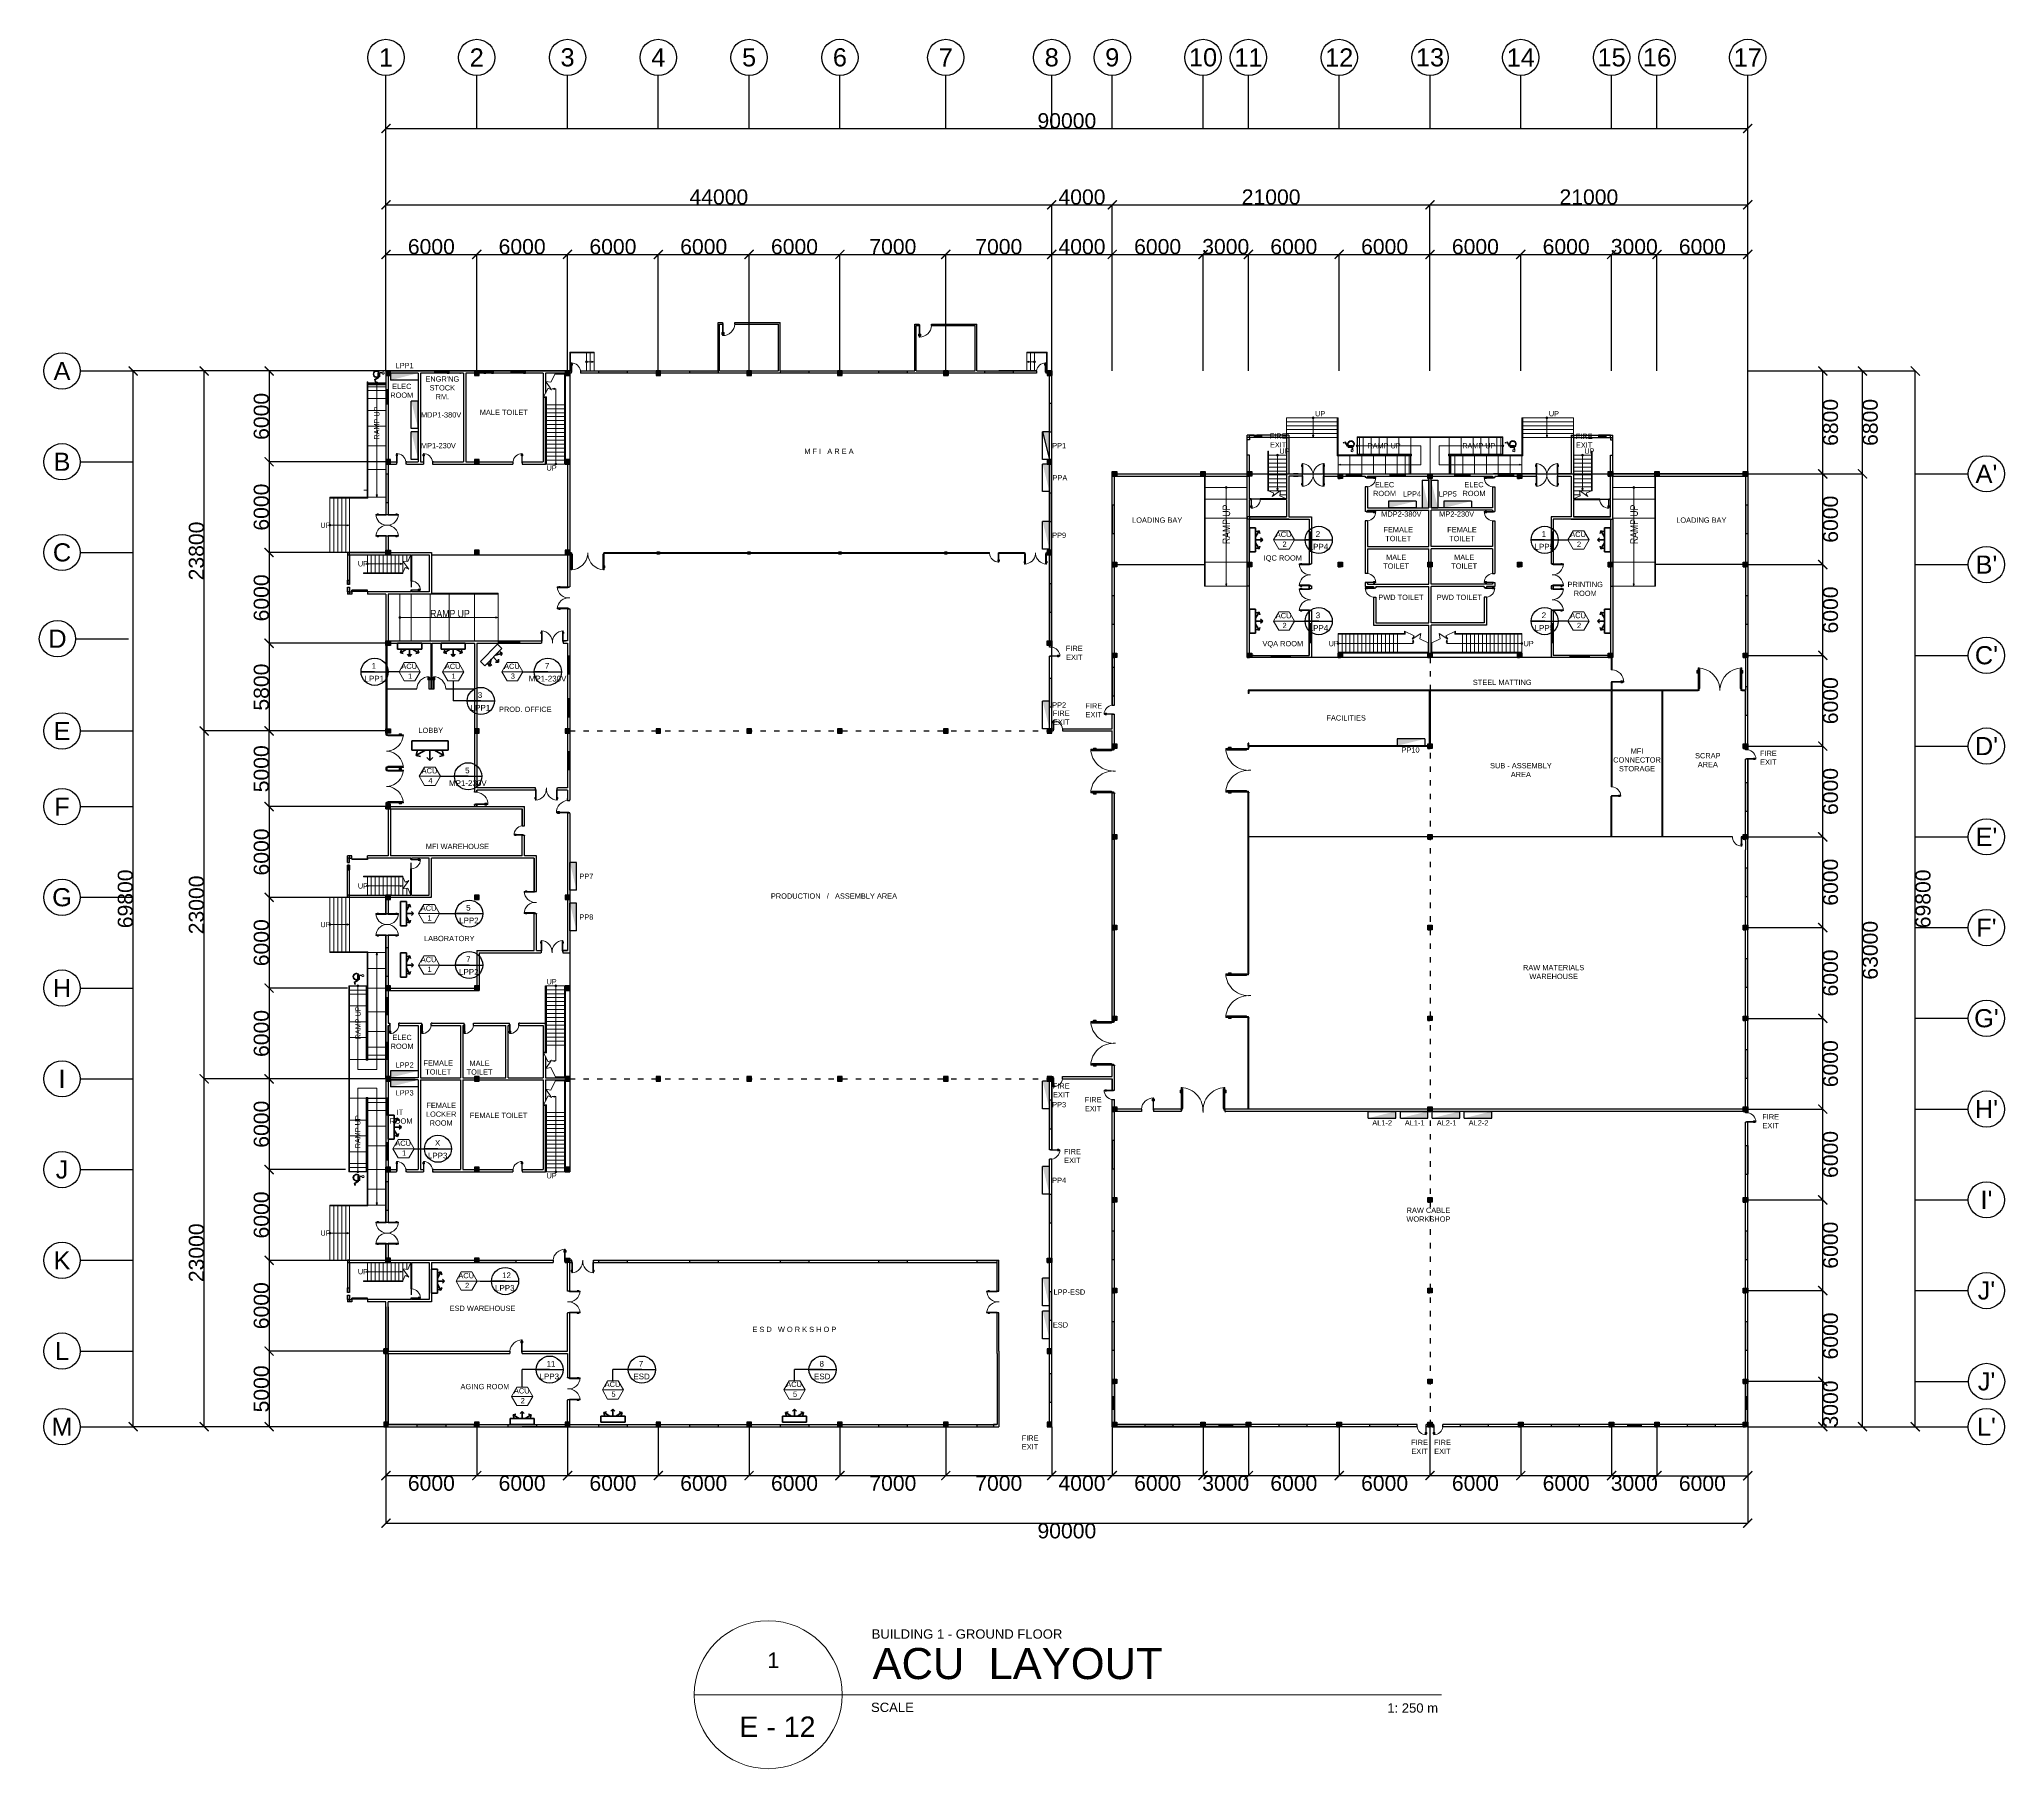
# Model space of a CAD drawing. Header units: millimetres. Extents: x 3339 to 2017737, y 4955 to 2748989.
# Drawn here: x 1262283 to 1392175, y 1216097 to 1330440 of the extents above; entities that cross this region are included whole.
import ezdxf

# ---------------------------------------------------------------- set-up
doc = ezdxf.new("R2010")
doc.units = ezdxf.units.MM
doc.header["$LTSCALE"] = 30
doc.linetypes.add('ACAD_ISO03W100', pattern=[30, 12, -18])
for name, color, linetype, lineweight in [('A-DETL-GENF', 92, 'Continuous', 13), ('A-DOOR', 31, 'Continuous', 13), ('ACU', 4, 'Continuous', 13), ('MACH BLOCK', 41, 'Continuous', 5), ('STAIR', 1, 'Continuous', 5), ('T-WAL', 4, 'Continuous', 5), ('TEXT MACHLAYOUT', 255, 'Continuous', 5)]:
    doc.layers.add(name, color=color, linetype=linetype, lineweight=lineweight)
doc.layers.add('broken line', color=7, linetype='ACAD_ISO03W100', plot=False)
for name, color, linetype in [('DIM LINES', 7, 'Continuous'), ('TEXT', 7, 'Continuous'), ('window', 92, 'Continuous')]:
    doc.layers.add(name, color=color, linetype=linetype)
doc.styles.add('Arial Narrow', font='ARIALN.TTF', dxfattribs={"height": 200})
doc.styles.get("Standard").update_dxf_attribs({"font": 'arial.ttf'})
doc.dimstyles.new('GREEN', dxfattribs={"dimtxt": 1000, "dimasz": 600, "dimexe": 0.18, "dimexo": 0.0625, "dimgap": 0.09, "dimtad": 2, "dimdec": 0, "dimzin": 0, "dimdsep": 46, "dimtxsty": 'Standard', "dimblk": 'ARCHTICK', "dimcen": 0.09, "dimclrd": 3, "dimclre": 3, "dimclrt": 2, "dimadec": 0, "dimazin": 0, "dimtfac": 1, "dimtdec": 0, "dimtofl": 0, "dimtmove": 0, "dimatfit": 3, "dimfxl": 1, "dimtolj": 1, "dimtzin": 0, "dimarcsym": 0})
pattern_1 = [(45, (1284139.95848, 1237541.24652), (-0.08838834765, 0.08838834765), [])]
pattern_2 = [(45, (1284139.95848, 1240503.74652), (-0.08838834765, 0.08838834765), [])]

# ---------------------------------------------------------------- blocks, each defined once
blk = doc.blocks.new('single door no base 1')
at = {"color": 0}
blk.add_line((51788, 22093), (51785, 22093), dxfattribs=at)
at = {"layer": 'A-DETL-GENF'}
for p, q in [((51710, 22826), (51697, 22826)), ((51697, 22826), (51697, 22788)), ((51708, 22788), (51697, 22788)), ((51697, 22788), (51697, 22706)), ((51697, 22788), (51710, 22788)), ((51708, 22718), (51697, 22706)), ((51697, 22706), (51716, 22706)), ((51708, 22718), (51708, 22788)), ((51716, 22718), (51708, 22718)), ((51710, 22788), (51710, 22826)), ((51741, 22823), (51710, 22823)), ((51710, 22823), (51710, 22791)), ((51710, 22791), (51741, 22791)), ((51716, 22706), (51716, 22718)), ((51748, 22864), (51741, 22858)), ((51741, 22858), (51741, 22756)), ((51741, 22791), (51741, 22823)), ((51741, 22756), (51748, 22750)), ((51748, 22750), (51748, 22864)), ((51788, 22864), (51788, 22750)), ((51794, 22858), (51788, 22864)), ((51788, 22750), (51794, 22756)), ((51794, 22756), (51794, 22858)), ((51826, 22823), (51794, 22823)), ((51794, 22823), (51794, 22791)), ((51794, 22791), (51826, 22791)), ((51827, 22718), (51819, 22718)), ((51819, 22718), (51819, 22706)), ((51819, 22706), (51839, 22706)), ((51839, 22826), (51826, 22826)), ((51826, 22826), (51826, 22788)), ((51826, 22791), (51826, 22823)), ((51826, 22788), (51839, 22788)), ((51839, 22788), (51827, 22788)), ((51827, 22788), (51827, 22718)), ((51827, 22718), (51839, 22706)), ((51839, 22788), (51839, 22826)), ((51839, 22706), (51839, 22788))]:
    blk.add_line(p, q, dxfattribs=at)
at = {"layer": 'A-DOOR', "lineweight": 18}
for p, q in [((51788, 22907), (51748, 22907)), ((51748, 22907), (51748, 22093)), ((51748, 22093), (51788, 22093)), ((51788, 22093), (51788, 22907))]:
    blk.add_line(p, q, dxfattribs=at)
at = {"layer": 'A-DOOR'}
blk.add_arc((51788, 22093), 814, 90, 174.71341, dxfattribs=at)
blk = doc.blocks.new('Poste with lines')
h = blk.add_hatch(color=2)
h.dxf.hatch_style = 1
h.paths.add_polyline_path([(13203, 12318), (12903, 12318), (12903, 12018), (13203, 12018)])
at = {"color": 0}
for p, q in [((12903, 12018), (12903, 12318)), ((12903, 12318), (13203, 12318)), ((12903, 12018), (12903, 12168)), ((12903, 12018), (13053, 12018)), ((13053, 12018), (12903, 12018)), ((13203, 12018), (12903, 12018)), ((13203, 12318), (13203, 12018))]:
    blk.add_line(p, q, dxfattribs=at)
blk = doc.blocks.new('double door no base 0.5')
at = {"color": 0}
for p, q in [((62065, 59903), (62095, 59903)), ((63478, 59903), (63508, 59903))]:
    blk.add_line(p, q, dxfattribs=at)
at = {"layer": 'A-DETL-GENF'}
for p, q in [((62095, 59843), (62095, 59193)), ((62118, 59843), (62095, 59843)), ((62118, 59193), (62118, 59843)), ((63456, 59193), (63456, 59843)), ((63456, 59843), (63478, 59843)), ((63478, 59843), (63478, 59193)), ((62036, 59324), (62027, 59332)), ((62027, 59332), (62027, 59271)), ((62042, 59332), (62027, 59332)), ((62027, 59271), (62036, 59271)), ((62037, 59271), (62027, 59271)), ((62027, 59271), (62027, 59242)), ((62027, 59242), (62037, 59242)), ((62036, 59271), (62036, 59324)), ((62036, 59324), (62042, 59324)), ((62037, 59242), (62037, 59271)), ((62037, 59268), (62037, 59244)), ((62061, 59268), (62037, 59268)), ((62037, 59244), (62061, 59244)), ((62042, 59324), (62042, 59332)), ((62065, 59299), (62061, 59294)), ((62061, 59294), (62061, 59218)), ((62061, 59244), (62061, 59268)), ((62061, 59218), (62065, 59214)), ((62065, 59214), (62065, 59299)), ((62095, 59193), (62118, 59193)), ((63478, 59193), (63456, 59193)), ((63508, 59214), (63508, 59299)), ((63508, 59299), (63513, 59294)), ((63513, 59218), (63508, 59214)), ((63513, 59294), (63513, 59218)), ((63513, 59244), (63513, 59268)), ((63513, 59268), (63537, 59268)), ((63537, 59244), (63513, 59244)), ((63532, 59324), (63532, 59332)), ((63532, 59332), (63546, 59332)), ((63538, 59324), (63532, 59324)), ((63537, 59271), (63546, 59271)), ((63537, 59242), (63537, 59271)), ((63537, 59268), (63537, 59244)), ((63546, 59242), (63537, 59242)), ((63538, 59324), (63546, 59332)), ((63538, 59271), (63538, 59324)), ((63546, 59271), (63538, 59271)), ((63546, 59332), (63546, 59271)), ((63546, 59271), (63546, 59242))]:
    blk.add_line(p, q, dxfattribs=at)
at = {"layer": 'A-DOOR', "lineweight": 18}
for p, q in [((62065, 59903), (62065, 59153)), ((62065, 59903), (62095, 59903)), ((62095, 59153), (62095, 59903)), ((63478, 59153), (63478, 59903)), ((63508, 59903), (63478, 59903)), ((63508, 59903), (63508, 59153)), ((62065, 59153), (62095, 59153)), ((63508, 59153), (63478, 59153))]:
    blk.add_line(p, q, dxfattribs=at)
at = {"layer": 'A-DOOR'}
blk.add_line((62787, 59847), (62787, 59903), dxfattribs=at)
for centre, start, end in [((62030, 59913), 272.69635, 355.03869), ((63544, 59913), 184.96131, 267.30365)]:
    blk.add_arc(centre, 760, start, end, dxfattribs=at)
blk = doc.blocks.new('_ArchTick')
at = {"color": 0, "linetype": 'ByBlock', "const_width": 0.15}
blk.add_lwpolyline([(-0.5, -0.5), (0.5, 0.5)], dxfattribs=at)
blk = doc.blocks.new('*D723')
at = {"layer": 'Defpoints', "color": 0, "transparency": 16777216}
for p in [(1268483, 1308509), (1285193, 1308509), (1285193, 1238709)]:
    blk.add_point(p, dxfattribs=at)
at = {"layer": 'DIM LINES', "color": 3, "linetype": 'ByBlock', "lineweight": -2, "transparency": 16777216}
for p, q in [((1285193, 1308509), (1268483, 1308509)), ((1268483, 1238709), (1268483, 1308509)), ((1285193, 1238709), (1268483, 1238709))]:
    blk.add_line(p, q, dxfattribs=at)
at = {"layer": 'DIM LINES', "color": 3, "lineweight": -2, "transparency": 16777216, "xscale": 600, "yscale": 600, "zscale": 600}
for p, rotation in [((1268483, 1308509), 90), ((1268483, 1238709), 270)]:
    blk.add_blockref('_ArchTick', p, dxfattribs=dict(at, rotation=rotation))
at = {"layer": 'DIM LINES', "color": 2, "transparency": 16777216, "insert": (1267973, 1273609), "char_height": 1000, "attachment_point": 5, "rotation": 90}
blk.add_mtext('\\A1;69800', dxfattribs=at)
blk = doc.blocks.new('*D871')
at = {"layer": 'Defpoints', "color": 0, "transparency": 16777216}
for p in [(1375193, 1324539), (1285193, 1308509), (1375193, 1301709)]:
    blk.add_point(p, dxfattribs=at)
at = {"layer": 'DIM LINES', "color": 3, "linetype": 'ByBlock', "lineweight": -2, "transparency": 16777216}
for p, q in [((1285193, 1308509), (1285193, 1324539)), ((1285193, 1324539), (1375193, 1324539)), ((1375193, 1301709), (1375193, 1324539))]:
    blk.add_line(p, q, dxfattribs=at)
at = {"layer": 'DIM LINES', "color": 3, "lineweight": -2, "transparency": 16777216, "xscale": 600, "yscale": 600, "zscale": 600, "rotation": 180}
blk.add_blockref('_ArchTick', (1285193, 1324539), dxfattribs=at)
at = {"layer": 'DIM LINES', "color": 3, "lineweight": -2, "transparency": 16777216, "xscale": 600, "yscale": 600, "zscale": 600}
blk.add_blockref('_ArchTick', (1375193, 1324539), dxfattribs=at)
at = {"layer": 'DIM LINES', "color": 2, "transparency": 16777216, "insert": (1330193, 1325050), "char_height": 1000, "attachment_point": 5}
blk.add_mtext('\\A1;90000', dxfattribs=at)
blk = doc.blocks.new('*D872')
at = {"layer": 'Defpoints', "color": 0, "transparency": 16777216}
for p in [(1329193, 1319497), (1285193, 1308509), (1329193, 1289653)]:
    blk.add_point(p, dxfattribs=at)
at = {"layer": 'DIM LINES', "color": 3, "linetype": 'ByBlock', "lineweight": -2, "transparency": 16777216}
for p, q in [((1285193, 1308509), (1285193, 1319497)), ((1285193, 1319497), (1329193, 1319497)), ((1329193, 1289654), (1329193, 1319497))]:
    blk.add_line(p, q, dxfattribs=at)
at = {"layer": 'DIM LINES', "color": 3, "lineweight": -2, "transparency": 16777216, "xscale": 600, "yscale": 600, "zscale": 600, "rotation": 180}
blk.add_blockref('_ArchTick', (1285193, 1319497), dxfattribs=at)
at = {"layer": 'DIM LINES', "color": 3, "lineweight": -2, "transparency": 16777216, "xscale": 600, "yscale": 600, "zscale": 600}
blk.add_blockref('_ArchTick', (1329193, 1319497), dxfattribs=at)
at = {"layer": 'DIM LINES', "color": 2, "transparency": 16777216, "insert": (1307193, 1320008), "char_height": 1000, "attachment_point": 5}
blk.add_mtext('\\A1;44000', dxfattribs=at)
blk = doc.blocks.new('*D873')
at = {"layer": 'Defpoints', "color": 0, "transparency": 16777216}
for p in [(1333193, 1319497), (1329193, 1308509), (1333193, 1308509)]:
    blk.add_point(p, dxfattribs=at)
at = {"layer": 'DIM LINES', "color": 3, "linetype": 'ByBlock', "lineweight": -2, "transparency": 16777216}
for p, q in [((1329193, 1308509), (1329193, 1319497)), ((1329193, 1319497), (1333193, 1319497)), ((1333193, 1308509), (1333193, 1319497))]:
    blk.add_line(p, q, dxfattribs=at)
at = {"layer": 'DIM LINES', "color": 3, "lineweight": -2, "transparency": 16777216, "xscale": 600, "yscale": 600, "zscale": 600, "rotation": 180}
blk.add_blockref('_ArchTick', (1329193, 1319497), dxfattribs=at)
at = {"layer": 'DIM LINES', "color": 3, "lineweight": -2, "transparency": 16777216, "xscale": 600, "yscale": 600, "zscale": 600}
blk.add_blockref('_ArchTick', (1333193, 1319497), dxfattribs=at)
at = {"layer": 'DIM LINES', "color": 2, "transparency": 16777216, "insert": (1331193, 1320008), "char_height": 1000, "attachment_point": 5}
blk.add_mtext('\\A1;4000', dxfattribs=at)
blk = doc.blocks.new('*D724')
at = {"layer": 'Defpoints', "color": 0, "transparency": 16777216}
for p in [(1354193, 1319497), (1333193, 1308509), (1354193, 1308509)]:
    blk.add_point(p, dxfattribs=at)
at = {"layer": 'DIM LINES', "color": 3, "linetype": 'ByBlock', "lineweight": -2, "transparency": 16777216}
for p, q in [((1333193, 1308509), (1333193, 1319497)), ((1333193, 1319497), (1354193, 1319497)), ((1354193, 1308509), (1354193, 1319497))]:
    blk.add_line(p, q, dxfattribs=at)
at = {"layer": 'DIM LINES', "color": 3, "lineweight": -2, "transparency": 16777216, "xscale": 600, "yscale": 600, "zscale": 600, "rotation": 180}
blk.add_blockref('_ArchTick', (1333193, 1319497), dxfattribs=at)
at = {"layer": 'DIM LINES', "color": 3, "lineweight": -2, "transparency": 16777216, "xscale": 600, "yscale": 600, "zscale": 600}
blk.add_blockref('_ArchTick', (1354193, 1319497), dxfattribs=at)
at = {"layer": 'DIM LINES', "color": 2, "transparency": 16777216, "insert": (1343693, 1320008), "char_height": 1000, "attachment_point": 5}
blk.add_mtext('\\A1;21000', dxfattribs=at)
blk = doc.blocks.new('*D725')
at = {"layer": 'Defpoints', "color": 0, "transparency": 16777216}
for p in [(1375193, 1319497), (1354193, 1308509), (1375193, 1308509)]:
    blk.add_point(p, dxfattribs=at)
at = {"layer": 'DIM LINES', "color": 3, "linetype": 'ByBlock', "lineweight": -2, "transparency": 16777216}
for p, q in [((1354193, 1308509), (1354193, 1319497)), ((1354193, 1319497), (1375193, 1319497)), ((1375193, 1308509), (1375193, 1319497))]:
    blk.add_line(p, q, dxfattribs=at)
at = {"layer": 'DIM LINES', "color": 3, "lineweight": -2, "transparency": 16777216, "xscale": 600, "yscale": 600, "zscale": 600, "rotation": 180}
blk.add_blockref('_ArchTick', (1354193, 1319497), dxfattribs=at)
at = {"layer": 'DIM LINES', "color": 3, "lineweight": -2, "transparency": 16777216, "xscale": 600, "yscale": 600, "zscale": 600}
blk.add_blockref('_ArchTick', (1375193, 1319497), dxfattribs=at)
at = {"layer": 'DIM LINES', "color": 2, "transparency": 16777216, "insert": (1364693, 1320008), "char_height": 1000, "attachment_point": 5}
blk.add_mtext('\\A1;21000', dxfattribs=at)
blk = doc.blocks.new('*D726')
at = {"layer": 'Defpoints', "color": 0, "transparency": 16777216}
for p in [(1291193, 1316216), (1285193, 1308509), (1291193, 1308509)]:
    blk.add_point(p, dxfattribs=at)
at = {"layer": 'DIM LINES', "color": 3, "linetype": 'ByBlock', "lineweight": -2, "transparency": 16777216}
for p, q in [((1285193, 1308509), (1285193, 1316216)), ((1285193, 1316216), (1291193, 1316216)), ((1291193, 1308509), (1291193, 1316216))]:
    blk.add_line(p, q, dxfattribs=at)
at = {"layer": 'DIM LINES', "color": 3, "lineweight": -2, "transparency": 16777216, "xscale": 600, "yscale": 600, "zscale": 600, "rotation": 180}
blk.add_blockref('_ArchTick', (1285193, 1316216), dxfattribs=at)
at = {"layer": 'DIM LINES', "color": 3, "lineweight": -2, "transparency": 16777216, "xscale": 600, "yscale": 600, "zscale": 600}
blk.add_blockref('_ArchTick', (1291193, 1316216), dxfattribs=at)
at = {"layer": 'DIM LINES', "color": 2, "transparency": 16777216, "insert": (1288193, 1316727), "char_height": 1000, "attachment_point": 5}
blk.add_mtext('\\A1;6000', dxfattribs=at)
blk = doc.blocks.new('*D727')
at = {"layer": 'Defpoints', "color": 0, "transparency": 16777216}
for p in [(1297193, 1316216), (1291193, 1308509), (1297193, 1308509)]:
    blk.add_point(p, dxfattribs=at)
at = {"layer": 'DIM LINES', "color": 3, "linetype": 'ByBlock', "lineweight": -2, "transparency": 16777216}
for p, q in [((1291193, 1308509), (1291193, 1316216)), ((1291193, 1316216), (1297193, 1316216)), ((1297193, 1308509), (1297193, 1316216))]:
    blk.add_line(p, q, dxfattribs=at)
at = {"layer": 'DIM LINES', "color": 3, "lineweight": -2, "transparency": 16777216, "xscale": 600, "yscale": 600, "zscale": 600, "rotation": 180}
blk.add_blockref('_ArchTick', (1291193, 1316216), dxfattribs=at)
at = {"layer": 'DIM LINES', "color": 3, "lineweight": -2, "transparency": 16777216, "xscale": 600, "yscale": 600, "zscale": 600}
blk.add_blockref('_ArchTick', (1297193, 1316216), dxfattribs=at)
at = {"layer": 'DIM LINES', "color": 2, "transparency": 16777216, "insert": (1294193, 1316727), "char_height": 1000, "attachment_point": 5}
blk.add_mtext('\\A1;6000', dxfattribs=at)
blk = doc.blocks.new('*D728')
at = {"layer": 'Defpoints', "color": 0, "transparency": 16777216}
for p in [(1303193, 1316216), (1297193, 1308509), (1303193, 1308509)]:
    blk.add_point(p, dxfattribs=at)
at = {"layer": 'DIM LINES', "color": 3, "linetype": 'ByBlock', "lineweight": -2, "transparency": 16777216}
for p, q in [((1297193, 1308509), (1297193, 1316216)), ((1297193, 1316216), (1303193, 1316216)), ((1303193, 1308509), (1303193, 1316216))]:
    blk.add_line(p, q, dxfattribs=at)
at = {"layer": 'DIM LINES', "color": 3, "lineweight": -2, "transparency": 16777216, "xscale": 600, "yscale": 600, "zscale": 600, "rotation": 180}
blk.add_blockref('_ArchTick', (1297193, 1316216), dxfattribs=at)
at = {"layer": 'DIM LINES', "color": 3, "lineweight": -2, "transparency": 16777216, "xscale": 600, "yscale": 600, "zscale": 600}
blk.add_blockref('_ArchTick', (1303193, 1316216), dxfattribs=at)
at = {"layer": 'DIM LINES', "color": 2, "transparency": 16777216, "insert": (1300193, 1316727), "char_height": 1000, "attachment_point": 5}
blk.add_mtext('\\A1;6000', dxfattribs=at)
blk = doc.blocks.new('*D729')
at = {"layer": 'Defpoints', "color": 0, "transparency": 16777216}
for p in [(1309193, 1316216), (1303193, 1308509), (1309193, 1308509)]:
    blk.add_point(p, dxfattribs=at)
at = {"layer": 'DIM LINES', "color": 3, "linetype": 'ByBlock', "lineweight": -2, "transparency": 16777216}
for p, q in [((1303193, 1308509), (1303193, 1316217)), ((1303193, 1316216), (1309193, 1316216)), ((1309193, 1308509), (1309193, 1316217))]:
    blk.add_line(p, q, dxfattribs=at)
at = {"layer": 'DIM LINES', "color": 3, "lineweight": -2, "transparency": 16777216, "xscale": 600, "yscale": 600, "zscale": 600, "rotation": 180}
blk.add_blockref('_ArchTick', (1303193, 1316216), dxfattribs=at)
at = {"layer": 'DIM LINES', "color": 3, "lineweight": -2, "transparency": 16777216, "xscale": 600, "yscale": 600, "zscale": 600}
blk.add_blockref('_ArchTick', (1309193, 1316216), dxfattribs=at)
at = {"layer": 'DIM LINES', "color": 2, "transparency": 16777216, "insert": (1306193, 1316727), "char_height": 1000, "attachment_point": 5}
blk.add_mtext('\\A1;6000', dxfattribs=at)
blk = doc.blocks.new('*D730')
at = {"layer": 'Defpoints', "color": 0, "transparency": 16777216}
for p in [(1315193, 1316216), (1309193, 1308509), (1315193, 1308509)]:
    blk.add_point(p, dxfattribs=at)
at = {"layer": 'DIM LINES', "color": 3, "linetype": 'ByBlock', "lineweight": -2, "transparency": 16777216}
for p, q in [((1309193, 1308509), (1309193, 1316217)), ((1309193, 1316216), (1315193, 1316216)), ((1315193, 1308509), (1315193, 1316217))]:
    blk.add_line(p, q, dxfattribs=at)
at = {"layer": 'DIM LINES', "color": 3, "lineweight": -2, "transparency": 16777216, "xscale": 600, "yscale": 600, "zscale": 600, "rotation": 180}
blk.add_blockref('_ArchTick', (1309193, 1316216), dxfattribs=at)
at = {"layer": 'DIM LINES', "color": 3, "lineweight": -2, "transparency": 16777216, "xscale": 600, "yscale": 600, "zscale": 600}
blk.add_blockref('_ArchTick', (1315193, 1316216), dxfattribs=at)
at = {"layer": 'DIM LINES', "color": 2, "transparency": 16777216, "insert": (1312193, 1316727), "char_height": 1000, "attachment_point": 5}
blk.add_mtext('\\A1;6000', dxfattribs=at)
blk = doc.blocks.new('*D731')
at = {"layer": 'Defpoints', "color": 0, "transparency": 16777216}
for p in [(1322193, 1316216), (1315193, 1308509), (1322193, 1308509)]:
    blk.add_point(p, dxfattribs=at)
at = {"layer": 'DIM LINES', "color": 3, "linetype": 'ByBlock', "lineweight": -2, "transparency": 16777216}
for p, q in [((1315193, 1308509), (1315193, 1316217)), ((1315193, 1316216), (1322193, 1316216)), ((1322193, 1308509), (1322193, 1316217))]:
    blk.add_line(p, q, dxfattribs=at)
at = {"layer": 'DIM LINES', "color": 3, "lineweight": -2, "transparency": 16777216, "xscale": 600, "yscale": 600, "zscale": 600, "rotation": 180}
blk.add_blockref('_ArchTick', (1315193, 1316216), dxfattribs=at)
at = {"layer": 'DIM LINES', "color": 3, "lineweight": -2, "transparency": 16777216, "xscale": 600, "yscale": 600, "zscale": 600}
blk.add_blockref('_ArchTick', (1322193, 1316216), dxfattribs=at)
at = {"layer": 'DIM LINES', "color": 2, "transparency": 16777216, "insert": (1318693, 1316727), "char_height": 1000, "attachment_point": 5}
blk.add_mtext('\\A1;7000', dxfattribs=at)
blk = doc.blocks.new('*D732')
at = {"layer": 'Defpoints', "color": 0, "transparency": 16777216}
for p in [(1329193, 1316216), (1322193, 1308509), (1329193, 1308509)]:
    blk.add_point(p, dxfattribs=at)
at = {"layer": 'DIM LINES', "color": 3, "linetype": 'ByBlock', "lineweight": -2, "transparency": 16777216}
for p, q in [((1322193, 1308509), (1322193, 1316217)), ((1322193, 1316216), (1329193, 1316216)), ((1329193, 1308509), (1329193, 1316217))]:
    blk.add_line(p, q, dxfattribs=at)
at = {"layer": 'DIM LINES', "color": 3, "lineweight": -2, "transparency": 16777216, "xscale": 600, "yscale": 600, "zscale": 600, "rotation": 180}
blk.add_blockref('_ArchTick', (1322193, 1316216), dxfattribs=at)
at = {"layer": 'DIM LINES', "color": 3, "lineweight": -2, "transparency": 16777216, "xscale": 600, "yscale": 600, "zscale": 600}
blk.add_blockref('_ArchTick', (1329193, 1316216), dxfattribs=at)
at = {"layer": 'DIM LINES', "color": 2, "transparency": 16777216, "insert": (1325693, 1316727), "char_height": 1000, "attachment_point": 5}
blk.add_mtext('\\A1;7000', dxfattribs=at)
blk = doc.blocks.new('*D733')
at = {"layer": 'Defpoints', "color": 0, "transparency": 16777216}
for p in [(1333193, 1316216), (1329193, 1308509), (1333193, 1308509)]:
    blk.add_point(p, dxfattribs=at)
at = {"layer": 'DIM LINES', "color": 3, "linetype": 'ByBlock', "lineweight": -2, "transparency": 16777216}
for p, q in [((1329193, 1308509), (1329193, 1316217)), ((1329193, 1316216), (1333193, 1316216)), ((1333193, 1308509), (1333193, 1316217))]:
    blk.add_line(p, q, dxfattribs=at)
at = {"layer": 'DIM LINES', "color": 3, "lineweight": -2, "transparency": 16777216, "xscale": 600, "yscale": 600, "zscale": 600, "rotation": 180}
blk.add_blockref('_ArchTick', (1329193, 1316216), dxfattribs=at)
at = {"layer": 'DIM LINES', "color": 3, "lineweight": -2, "transparency": 16777216, "xscale": 600, "yscale": 600, "zscale": 600}
blk.add_blockref('_ArchTick', (1333193, 1316216), dxfattribs=at)
at = {"layer": 'DIM LINES', "color": 2, "transparency": 16777216, "insert": (1331193, 1316727), "char_height": 1000, "attachment_point": 5}
blk.add_mtext('\\A1;4000', dxfattribs=at)
blk = doc.blocks.new('*D734')
at = {"layer": 'Defpoints', "color": 0, "transparency": 16777216}
for p in [(1339193, 1316217), (1333193, 1308509), (1339193, 1308509)]:
    blk.add_point(p, dxfattribs=at)
at = {"layer": 'DIM LINES', "color": 3, "linetype": 'ByBlock', "lineweight": -2, "transparency": 16777216}
for p, q in [((1333193, 1308509), (1333193, 1316217)), ((1333193, 1316217), (1339193, 1316217)), ((1339193, 1308509), (1339193, 1316217))]:
    blk.add_line(p, q, dxfattribs=at)
at = {"layer": 'DIM LINES', "color": 3, "lineweight": -2, "transparency": 16777216, "xscale": 600, "yscale": 600, "zscale": 600, "rotation": 180}
blk.add_blockref('_ArchTick', (1333193, 1316217), dxfattribs=at)
at = {"layer": 'DIM LINES', "color": 3, "lineweight": -2, "transparency": 16777216, "xscale": 600, "yscale": 600, "zscale": 600}
blk.add_blockref('_ArchTick', (1339193, 1316217), dxfattribs=at)
at = {"layer": 'DIM LINES', "color": 2, "transparency": 16777216, "insert": (1336193, 1316727), "char_height": 1000, "attachment_point": 5}
blk.add_mtext('\\A1;6000', dxfattribs=at)
blk = doc.blocks.new('*D735')
at = {"layer": 'Defpoints', "color": 0, "transparency": 16777216}
for p in [(1342193, 1316217), (1339193, 1308509), (1342193, 1308509)]:
    blk.add_point(p, dxfattribs=at)
at = {"layer": 'DIM LINES', "color": 3, "linetype": 'ByBlock', "lineweight": -2, "transparency": 16777216}
for p, q in [((1339193, 1308509), (1339193, 1316217)), ((1339193, 1316217), (1342193, 1316217)), ((1342193, 1308509), (1342193, 1316217))]:
    blk.add_line(p, q, dxfattribs=at)
at = {"layer": 'DIM LINES', "color": 3, "lineweight": -2, "transparency": 16777216, "xscale": 600, "yscale": 600, "zscale": 600, "rotation": 180}
blk.add_blockref('_ArchTick', (1339193, 1316217), dxfattribs=at)
at = {"layer": 'DIM LINES', "color": 3, "lineweight": -2, "transparency": 16777216, "xscale": 600, "yscale": 600, "zscale": 600}
blk.add_blockref('_ArchTick', (1342193, 1316217), dxfattribs=at)
at = {"layer": 'DIM LINES', "color": 2, "transparency": 16777216, "insert": (1340693, 1316728), "char_height": 1000, "attachment_point": 5}
blk.add_mtext('\\A1;3000', dxfattribs=at)
blk = doc.blocks.new('*D736')
at = {"layer": 'Defpoints', "color": 0, "transparency": 16777216}
for p in [(1348193, 1316217), (1342193, 1308509), (1348193, 1308509)]:
    blk.add_point(p, dxfattribs=at)
at = {"layer": 'DIM LINES', "color": 3, "linetype": 'ByBlock', "lineweight": -2, "transparency": 16777216}
for p, q in [((1342193, 1308509), (1342193, 1316217)), ((1342193, 1316217), (1348193, 1316217)), ((1348193, 1308509), (1348193, 1316217))]:
    blk.add_line(p, q, dxfattribs=at)
at = {"layer": 'DIM LINES', "color": 3, "lineweight": -2, "transparency": 16777216, "xscale": 600, "yscale": 600, "zscale": 600, "rotation": 180}
blk.add_blockref('_ArchTick', (1342193, 1316217), dxfattribs=at)
at = {"layer": 'DIM LINES', "color": 3, "lineweight": -2, "transparency": 16777216, "xscale": 600, "yscale": 600, "zscale": 600}
blk.add_blockref('_ArchTick', (1348193, 1316217), dxfattribs=at)
at = {"layer": 'DIM LINES', "color": 2, "transparency": 16777216, "insert": (1345193, 1316727), "char_height": 1000, "attachment_point": 5}
blk.add_mtext('\\A1;6000', dxfattribs=at)
blk = doc.blocks.new('*D737')
at = {"layer": 'Defpoints', "color": 0, "transparency": 16777216}
for p in [(1354193, 1316217), (1348193, 1308509), (1354193, 1308509)]:
    blk.add_point(p, dxfattribs=at)
at = {"layer": 'DIM LINES', "color": 3, "linetype": 'ByBlock', "lineweight": -2, "transparency": 16777216}
for p, q in [((1348193, 1308509), (1348193, 1316217)), ((1348193, 1316217), (1354193, 1316217)), ((1354193, 1308509), (1354193, 1316217))]:
    blk.add_line(p, q, dxfattribs=at)
at = {"layer": 'DIM LINES', "color": 3, "lineweight": -2, "transparency": 16777216, "xscale": 600, "yscale": 600, "zscale": 600, "rotation": 180}
blk.add_blockref('_ArchTick', (1348193, 1316217), dxfattribs=at)
at = {"layer": 'DIM LINES', "color": 3, "lineweight": -2, "transparency": 16777216, "xscale": 600, "yscale": 600, "zscale": 600}
blk.add_blockref('_ArchTick', (1354193, 1316217), dxfattribs=at)
at = {"layer": 'DIM LINES', "color": 2, "transparency": 16777216, "insert": (1351193, 1316727), "char_height": 1000, "attachment_point": 5}
blk.add_mtext('\\A1;6000', dxfattribs=at)
blk = doc.blocks.new('*D738')
at = {"layer": 'Defpoints', "color": 0, "transparency": 16777216}
for p in [(1360193, 1316217), (1354193, 1308509), (1360193, 1308509)]:
    blk.add_point(p, dxfattribs=at)
at = {"layer": 'DIM LINES', "color": 3, "linetype": 'ByBlock', "lineweight": -2, "transparency": 16777216}
for p, q in [((1354193, 1308509), (1354193, 1316217)), ((1354193, 1316217), (1360193, 1316217)), ((1360193, 1308509), (1360193, 1316217))]:
    blk.add_line(p, q, dxfattribs=at)
at = {"layer": 'DIM LINES', "color": 3, "lineweight": -2, "transparency": 16777216, "xscale": 600, "yscale": 600, "zscale": 600, "rotation": 180}
blk.add_blockref('_ArchTick', (1354193, 1316217), dxfattribs=at)
at = {"layer": 'DIM LINES', "color": 3, "lineweight": -2, "transparency": 16777216, "xscale": 600, "yscale": 600, "zscale": 600}
blk.add_blockref('_ArchTick', (1360193, 1316217), dxfattribs=at)
at = {"layer": 'DIM LINES', "color": 2, "transparency": 16777216, "insert": (1357193, 1316727), "char_height": 1000, "attachment_point": 5}
blk.add_mtext('\\A1;6000', dxfattribs=at)
blk = doc.blocks.new('*D739')
at = {"layer": 'Defpoints', "color": 0, "transparency": 16777216}
for p in [(1366193, 1316217), (1360193, 1308509), (1366193, 1308509)]:
    blk.add_point(p, dxfattribs=at)
at = {"layer": 'DIM LINES', "color": 3, "linetype": 'ByBlock', "lineweight": -2, "transparency": 16777216}
for p, q in [((1360193, 1308509), (1360193, 1316217)), ((1360193, 1316217), (1366193, 1316217)), ((1366193, 1308509), (1366193, 1316217))]:
    blk.add_line(p, q, dxfattribs=at)
at = {"layer": 'DIM LINES', "color": 3, "lineweight": -2, "transparency": 16777216, "xscale": 600, "yscale": 600, "zscale": 600, "rotation": 180}
blk.add_blockref('_ArchTick', (1360193, 1316217), dxfattribs=at)
at = {"layer": 'DIM LINES', "color": 3, "lineweight": -2, "transparency": 16777216, "xscale": 600, "yscale": 600, "zscale": 600}
blk.add_blockref('_ArchTick', (1366193, 1316217), dxfattribs=at)
at = {"layer": 'DIM LINES', "color": 2, "transparency": 16777216, "insert": (1363193, 1316727), "char_height": 1000, "attachment_point": 5}
blk.add_mtext('\\A1;6000', dxfattribs=at)
blk = doc.blocks.new('*D740')
at = {"layer": 'Defpoints', "color": 0, "transparency": 16777216}
for p in [(1369193, 1316217), (1366193, 1308509), (1369193, 1308509)]:
    blk.add_point(p, dxfattribs=at)
at = {"layer": 'DIM LINES', "color": 3, "linetype": 'ByBlock', "lineweight": -2, "transparency": 16777216}
for p, q in [((1366193, 1308509), (1366193, 1316217)), ((1366193, 1316217), (1369193, 1316217)), ((1369193, 1308509), (1369193, 1316217))]:
    blk.add_line(p, q, dxfattribs=at)
at = {"layer": 'DIM LINES', "color": 3, "lineweight": -2, "transparency": 16777216, "xscale": 600, "yscale": 600, "zscale": 600, "rotation": 180}
blk.add_blockref('_ArchTick', (1366193, 1316217), dxfattribs=at)
at = {"layer": 'DIM LINES', "color": 3, "lineweight": -2, "transparency": 16777216, "xscale": 600, "yscale": 600, "zscale": 600}
blk.add_blockref('_ArchTick', (1369193, 1316217), dxfattribs=at)
at = {"layer": 'DIM LINES', "color": 2, "transparency": 16777216, "insert": (1367693, 1316728), "char_height": 1000, "attachment_point": 5}
blk.add_mtext('\\A1;3000', dxfattribs=at)
blk = doc.blocks.new('*D741')
at = {"layer": 'Defpoints', "color": 0, "transparency": 16777216}
for p in [(1375193, 1316217), (1369193, 1308509), (1375193, 1308509)]:
    blk.add_point(p, dxfattribs=at)
at = {"layer": 'DIM LINES', "color": 3, "linetype": 'ByBlock', "lineweight": -2, "transparency": 16777216}
for p, q in [((1369193, 1308509), (1369193, 1316217)), ((1369193, 1316217), (1375193, 1316217)), ((1375193, 1308509), (1375193, 1316217))]:
    blk.add_line(p, q, dxfattribs=at)
at = {"layer": 'DIM LINES', "color": 3, "lineweight": -2, "transparency": 16777216, "xscale": 600, "yscale": 600, "zscale": 600, "rotation": 180}
blk.add_blockref('_ArchTick', (1369193, 1316217), dxfattribs=at)
at = {"layer": 'DIM LINES', "color": 3, "lineweight": -2, "transparency": 16777216, "xscale": 600, "yscale": 600, "zscale": 600}
blk.add_blockref('_ArchTick', (1375193, 1316217), dxfattribs=at)
at = {"layer": 'DIM LINES', "color": 2, "transparency": 16777216, "insert": (1372193, 1316727), "char_height": 1000, "attachment_point": 5}
blk.add_mtext('\\A1;6000', dxfattribs=at)
blk = doc.blocks.new('*D874')
at = {"layer": 'Defpoints', "color": 0, "transparency": 16777216}
for p in [(1285193, 1238709), (1375193, 1238709), (1375193, 1232330)]:
    blk.add_point(p, dxfattribs=at)
at = {"layer": 'DIM LINES', "color": 3, "linetype": 'ByBlock', "lineweight": -2, "transparency": 16777216}
for p, q in [((1285193, 1238709), (1285193, 1232329)), ((1375193, 1238709), (1375193, 1232329)), ((1285193, 1232330), (1375193, 1232330))]:
    blk.add_line(p, q, dxfattribs=at)
at = {"layer": 'DIM LINES', "color": 3, "lineweight": -2, "transparency": 16777216, "xscale": 600, "yscale": 600, "zscale": 600, "rotation": 180}
blk.add_blockref('_ArchTick', (1285193, 1232330), dxfattribs=at)
at = {"layer": 'DIM LINES', "color": 3, "lineweight": -2, "transparency": 16777216, "xscale": 600, "yscale": 600, "zscale": 600}
blk.add_blockref('_ArchTick', (1375193, 1232330), dxfattribs=at)
at = {"layer": 'DIM LINES', "color": 2, "transparency": 16777216, "insert": (1330193, 1231819), "char_height": 1000, "attachment_point": 5}
blk.add_mtext('\\A1;90000', dxfattribs=at)
blk = doc.blocks.new('*D742')
at = {"layer": 'Defpoints', "color": 0, "transparency": 16777216}
for p in [(1285193, 1238709), (1291193, 1238709), (1291193, 1235479)]:
    blk.add_point(p, dxfattribs=at)
at = {"layer": 'DIM LINES', "color": 3, "linetype": 'ByBlock', "lineweight": -2, "transparency": 16777216}
for p, q in [((1285193, 1238709), (1285193, 1235479)), ((1291193, 1238709), (1291193, 1235479)), ((1285193, 1235479), (1291193, 1235479))]:
    blk.add_line(p, q, dxfattribs=at)
at = {"layer": 'DIM LINES', "color": 3, "lineweight": -2, "transparency": 16777216, "xscale": 600, "yscale": 600, "zscale": 600, "rotation": 180}
blk.add_blockref('_ArchTick', (1285193, 1235479), dxfattribs=at)
at = {"layer": 'DIM LINES', "color": 3, "lineweight": -2, "transparency": 16777216, "xscale": 600, "yscale": 600, "zscale": 600}
blk.add_blockref('_ArchTick', (1291193, 1235479), dxfattribs=at)
at = {"layer": 'DIM LINES', "color": 2, "transparency": 16777216, "insert": (1288193, 1234968), "char_height": 1000, "attachment_point": 5}
blk.add_mtext('\\A1;6000', dxfattribs=at)
blk = doc.blocks.new('*D743')
at = {"layer": 'Defpoints', "color": 0, "transparency": 16777216}
for p in [(1291193, 1238709), (1297193, 1238709), (1297193, 1235479)]:
    blk.add_point(p, dxfattribs=at)
at = {"layer": 'DIM LINES', "color": 3, "linetype": 'ByBlock', "lineweight": -2, "transparency": 16777216}
for p, q in [((1291193, 1238709), (1291193, 1235479)), ((1297193, 1238709), (1297193, 1235479)), ((1291193, 1235479), (1297193, 1235479))]:
    blk.add_line(p, q, dxfattribs=at)
at = {"layer": 'DIM LINES', "color": 3, "lineweight": -2, "transparency": 16777216, "xscale": 600, "yscale": 600, "zscale": 600, "rotation": 180}
blk.add_blockref('_ArchTick', (1291193, 1235479), dxfattribs=at)
at = {"layer": 'DIM LINES', "color": 3, "lineweight": -2, "transparency": 16777216, "xscale": 600, "yscale": 600, "zscale": 600}
blk.add_blockref('_ArchTick', (1297193, 1235479), dxfattribs=at)
at = {"layer": 'DIM LINES', "color": 2, "transparency": 16777216, "insert": (1294193, 1234968), "char_height": 1000, "attachment_point": 5}
blk.add_mtext('\\A1;6000', dxfattribs=at)
blk = doc.blocks.new('*D744')
at = {"layer": 'Defpoints', "color": 0, "transparency": 16777216}
for p in [(1297193, 1238709), (1303193, 1238709), (1303193, 1235479)]:
    blk.add_point(p, dxfattribs=at)
at = {"layer": 'DIM LINES', "color": 3, "linetype": 'ByBlock', "lineweight": -2, "transparency": 16777216}
for p, q in [((1297193, 1238709), (1297193, 1235479)), ((1303193, 1238709), (1303193, 1235479)), ((1297193, 1235479), (1303193, 1235479))]:
    blk.add_line(p, q, dxfattribs=at)
at = {"layer": 'DIM LINES', "color": 3, "lineweight": -2, "transparency": 16777216, "xscale": 600, "yscale": 600, "zscale": 600, "rotation": 180}
blk.add_blockref('_ArchTick', (1297193, 1235479), dxfattribs=at)
at = {"layer": 'DIM LINES', "color": 3, "lineweight": -2, "transparency": 16777216, "xscale": 600, "yscale": 600, "zscale": 600}
blk.add_blockref('_ArchTick', (1303193, 1235479), dxfattribs=at)
at = {"layer": 'DIM LINES', "color": 2, "transparency": 16777216, "insert": (1300193, 1234968), "char_height": 1000, "attachment_point": 5}
blk.add_mtext('\\A1;6000', dxfattribs=at)
blk = doc.blocks.new('*D745')
at = {"layer": 'Defpoints', "color": 0, "transparency": 16777216}
for p in [(1303193, 1238709), (1309193, 1238709), (1309193, 1235479)]:
    blk.add_point(p, dxfattribs=at)
at = {"layer": 'DIM LINES', "color": 3, "linetype": 'ByBlock', "lineweight": -2, "transparency": 16777216}
for p, q in [((1303193, 1238709), (1303193, 1235479)), ((1309193, 1238709), (1309193, 1235479)), ((1303193, 1235479), (1309193, 1235479))]:
    blk.add_line(p, q, dxfattribs=at)
at = {"layer": 'DIM LINES', "color": 3, "lineweight": -2, "transparency": 16777216, "xscale": 600, "yscale": 600, "zscale": 600, "rotation": 180}
blk.add_blockref('_ArchTick', (1303193, 1235479), dxfattribs=at)
at = {"layer": 'DIM LINES', "color": 3, "lineweight": -2, "transparency": 16777216, "xscale": 600, "yscale": 600, "zscale": 600}
blk.add_blockref('_ArchTick', (1309193, 1235479), dxfattribs=at)
at = {"layer": 'DIM LINES', "color": 2, "transparency": 16777216, "insert": (1306193, 1234968), "char_height": 1000, "attachment_point": 5}
blk.add_mtext('\\A1;6000', dxfattribs=at)
blk = doc.blocks.new('*D746')
at = {"layer": 'Defpoints', "color": 0, "transparency": 16777216}
for p in [(1309193, 1238709), (1315193, 1238709), (1315193, 1235479)]:
    blk.add_point(p, dxfattribs=at)
at = {"layer": 'DIM LINES', "color": 3, "linetype": 'ByBlock', "lineweight": -2, "transparency": 16777216}
for p, q in [((1309193, 1238709), (1309193, 1235479)), ((1315193, 1238709), (1315193, 1235479)), ((1309193, 1235479), (1315193, 1235479))]:
    blk.add_line(p, q, dxfattribs=at)
at = {"layer": 'DIM LINES', "color": 3, "lineweight": -2, "transparency": 16777216, "xscale": 600, "yscale": 600, "zscale": 600, "rotation": 180}
blk.add_blockref('_ArchTick', (1309193, 1235479), dxfattribs=at)
at = {"layer": 'DIM LINES', "color": 3, "lineweight": -2, "transparency": 16777216, "xscale": 600, "yscale": 600, "zscale": 600}
blk.add_blockref('_ArchTick', (1315193, 1235479), dxfattribs=at)
at = {"layer": 'DIM LINES', "color": 2, "transparency": 16777216, "insert": (1312193, 1234968), "char_height": 1000, "attachment_point": 5}
blk.add_mtext('\\A1;6000', dxfattribs=at)
blk = doc.blocks.new('*D747')
at = {"layer": 'Defpoints', "color": 0, "transparency": 16777216}
for p in [(1315193, 1238709), (1322193, 1238709), (1322193, 1235479)]:
    blk.add_point(p, dxfattribs=at)
at = {"layer": 'DIM LINES', "color": 3, "linetype": 'ByBlock', "lineweight": -2, "transparency": 16777216}
for p, q in [((1315193, 1238709), (1315193, 1235479)), ((1322193, 1238709), (1322193, 1235479)), ((1315193, 1235479), (1322193, 1235479))]:
    blk.add_line(p, q, dxfattribs=at)
at = {"layer": 'DIM LINES', "color": 3, "lineweight": -2, "transparency": 16777216, "xscale": 600, "yscale": 600, "zscale": 600, "rotation": 180}
blk.add_blockref('_ArchTick', (1315193, 1235479), dxfattribs=at)
at = {"layer": 'DIM LINES', "color": 3, "lineweight": -2, "transparency": 16777216, "xscale": 600, "yscale": 600, "zscale": 600}
blk.add_blockref('_ArchTick', (1322193, 1235479), dxfattribs=at)
at = {"layer": 'DIM LINES', "color": 2, "transparency": 16777216, "insert": (1318693, 1234968), "char_height": 1000, "attachment_point": 5}
blk.add_mtext('\\A1;7000', dxfattribs=at)
blk = doc.blocks.new('*D748')
at = {"layer": 'Defpoints', "color": 0, "transparency": 16777216}
for p in [(1322193, 1238709), (1329193, 1238709), (1329193, 1235479)]:
    blk.add_point(p, dxfattribs=at)
at = {"layer": 'DIM LINES', "color": 3, "linetype": 'ByBlock', "lineweight": -2, "transparency": 16777216}
for p, q in [((1322193, 1238709), (1322193, 1235479)), ((1329193, 1238709), (1329193, 1235479)), ((1322193, 1235479), (1329193, 1235479))]:
    blk.add_line(p, q, dxfattribs=at)
at = {"layer": 'DIM LINES', "color": 3, "lineweight": -2, "transparency": 16777216, "xscale": 600, "yscale": 600, "zscale": 600, "rotation": 180}
blk.add_blockref('_ArchTick', (1322193, 1235479), dxfattribs=at)
at = {"layer": 'DIM LINES', "color": 3, "lineweight": -2, "transparency": 16777216, "xscale": 600, "yscale": 600, "zscale": 600}
blk.add_blockref('_ArchTick', (1329193, 1235479), dxfattribs=at)
at = {"layer": 'DIM LINES', "color": 2, "transparency": 16777216, "insert": (1325693, 1234968), "char_height": 1000, "attachment_point": 5}
blk.add_mtext('\\A1;7000', dxfattribs=at)
blk = doc.blocks.new('*D749')
at = {"layer": 'Defpoints', "color": 0, "transparency": 16777216}
for p in [(1329193, 1238709), (1333193, 1238709), (1333193, 1235479)]:
    blk.add_point(p, dxfattribs=at)
at = {"layer": 'DIM LINES', "color": 3, "linetype": 'ByBlock', "lineweight": -2, "transparency": 16777216}
for p, q in [((1329193, 1238709), (1329193, 1235479)), ((1333193, 1238709), (1333193, 1235479)), ((1329193, 1235479), (1333193, 1235479))]:
    blk.add_line(p, q, dxfattribs=at)
at = {"layer": 'DIM LINES', "color": 3, "lineweight": -2, "transparency": 16777216, "xscale": 600, "yscale": 600, "zscale": 600, "rotation": 180}
blk.add_blockref('_ArchTick', (1329193, 1235479), dxfattribs=at)
at = {"layer": 'DIM LINES', "color": 3, "lineweight": -2, "transparency": 16777216, "xscale": 600, "yscale": 600, "zscale": 600}
blk.add_blockref('_ArchTick', (1333193, 1235479), dxfattribs=at)
at = {"layer": 'DIM LINES', "color": 2, "transparency": 16777216, "insert": (1331193, 1234968), "char_height": 1000, "attachment_point": 5}
blk.add_mtext('\\A1;4000', dxfattribs=at)
blk = doc.blocks.new('*D875')
at = {"layer": 'Defpoints', "color": 0, "transparency": 16777216}
for p in [(1333193, 1238709), (1339193, 1238709), (1339193, 1235479)]:
    blk.add_point(p, dxfattribs=at)
at = {"layer": 'DIM LINES', "color": 3, "linetype": 'ByBlock', "lineweight": -2, "transparency": 16777216}
for p, q in [((1333193, 1238709), (1333193, 1235479)), ((1339193, 1238709), (1339193, 1235479)), ((1333193, 1235479), (1339193, 1235479))]:
    blk.add_line(p, q, dxfattribs=at)
at = {"layer": 'DIM LINES', "color": 3, "lineweight": -2, "transparency": 16777216, "xscale": 600, "yscale": 600, "zscale": 600, "rotation": 180}
blk.add_blockref('_ArchTick', (1333193, 1235479), dxfattribs=at)
at = {"layer": 'DIM LINES', "color": 3, "lineweight": -2, "transparency": 16777216, "xscale": 600, "yscale": 600, "zscale": 600}
blk.add_blockref('_ArchTick', (1339193, 1235479), dxfattribs=at)
at = {"layer": 'DIM LINES', "color": 2, "transparency": 16777216, "insert": (1336193, 1234968), "char_height": 1000, "attachment_point": 5}
blk.add_mtext('\\A1;6000', dxfattribs=at)
blk = doc.blocks.new('*D750')
at = {"layer": 'Defpoints', "color": 0, "transparency": 16777216}
for p in [(1339193, 1238709), (1342193, 1238709), (1342193, 1235479)]:
    blk.add_point(p, dxfattribs=at)
at = {"layer": 'DIM LINES', "color": 3, "linetype": 'ByBlock', "lineweight": -2, "transparency": 16777216}
for p, q in [((1339193, 1238709), (1339193, 1235478)), ((1342193, 1238709), (1342193, 1235478)), ((1339193, 1235479), (1342193, 1235479))]:
    blk.add_line(p, q, dxfattribs=at)
at = {"layer": 'DIM LINES', "color": 3, "lineweight": -2, "transparency": 16777216, "xscale": 600, "yscale": 600, "zscale": 600, "rotation": 180}
blk.add_blockref('_ArchTick', (1339193, 1235479), dxfattribs=at)
at = {"layer": 'DIM LINES', "color": 3, "lineweight": -2, "transparency": 16777216, "xscale": 600, "yscale": 600, "zscale": 600}
blk.add_blockref('_ArchTick', (1342193, 1235479), dxfattribs=at)
at = {"layer": 'DIM LINES', "color": 2, "transparency": 16777216, "insert": (1340693, 1234968), "char_height": 1000, "attachment_point": 5}
blk.add_mtext('\\A1;3000', dxfattribs=at)
blk = doc.blocks.new('*D751')
at = {"layer": 'Defpoints', "color": 0, "transparency": 16777216}
for p in [(1342193, 1238709), (1348193, 1238709), (1348193, 1235479)]:
    blk.add_point(p, dxfattribs=at)
at = {"layer": 'DIM LINES', "color": 3, "linetype": 'ByBlock', "lineweight": -2, "transparency": 16777216}
for p, q in [((1342193, 1238709), (1342193, 1235478)), ((1348193, 1238709), (1348193, 1235478)), ((1342193, 1235479), (1348193, 1235479))]:
    blk.add_line(p, q, dxfattribs=at)
at = {"layer": 'DIM LINES', "color": 3, "lineweight": -2, "transparency": 16777216, "xscale": 600, "yscale": 600, "zscale": 600, "rotation": 180}
blk.add_blockref('_ArchTick', (1342193, 1235479), dxfattribs=at)
at = {"layer": 'DIM LINES', "color": 3, "lineweight": -2, "transparency": 16777216, "xscale": 600, "yscale": 600, "zscale": 600}
blk.add_blockref('_ArchTick', (1348193, 1235479), dxfattribs=at)
at = {"layer": 'DIM LINES', "color": 2, "transparency": 16777216, "insert": (1345193, 1234968), "char_height": 1000, "attachment_point": 5}
blk.add_mtext('\\A1;6000', dxfattribs=at)
blk = doc.blocks.new('*D752')
at = {"layer": 'Defpoints', "color": 0, "transparency": 16777216}
for p in [(1348193, 1238709), (1354193, 1238709), (1354193, 1235479)]:
    blk.add_point(p, dxfattribs=at)
at = {"layer": 'DIM LINES', "color": 3, "linetype": 'ByBlock', "lineweight": -2, "transparency": 16777216}
for p, q in [((1348193, 1238709), (1348193, 1235478)), ((1354193, 1238709), (1354193, 1235478)), ((1348193, 1235479), (1354193, 1235479))]:
    blk.add_line(p, q, dxfattribs=at)
at = {"layer": 'DIM LINES', "color": 3, "lineweight": -2, "transparency": 16777216, "xscale": 600, "yscale": 600, "zscale": 600, "rotation": 180}
blk.add_blockref('_ArchTick', (1348193, 1235479), dxfattribs=at)
at = {"layer": 'DIM LINES', "color": 3, "lineweight": -2, "transparency": 16777216, "xscale": 600, "yscale": 600, "zscale": 600}
blk.add_blockref('_ArchTick', (1354193, 1235479), dxfattribs=at)
at = {"layer": 'DIM LINES', "color": 2, "transparency": 16777216, "insert": (1351193, 1234968), "char_height": 1000, "attachment_point": 5}
blk.add_mtext('\\A1;6000', dxfattribs=at)
blk = doc.blocks.new('*D753')
at = {"layer": 'Defpoints', "color": 0, "transparency": 16777216}
for p in [(1354193, 1238709), (1360193, 1238709), (1360193, 1235479)]:
    blk.add_point(p, dxfattribs=at)
at = {"layer": 'DIM LINES', "color": 3, "linetype": 'ByBlock', "lineweight": -2, "transparency": 16777216}
for p, q in [((1354193, 1238709), (1354193, 1235478)), ((1360193, 1238709), (1360193, 1235478)), ((1354193, 1235479), (1360193, 1235479))]:
    blk.add_line(p, q, dxfattribs=at)
at = {"layer": 'DIM LINES', "color": 3, "lineweight": -2, "transparency": 16777216, "xscale": 600, "yscale": 600, "zscale": 600, "rotation": 180}
blk.add_blockref('_ArchTick', (1354193, 1235479), dxfattribs=at)
at = {"layer": 'DIM LINES', "color": 3, "lineweight": -2, "transparency": 16777216, "xscale": 600, "yscale": 600, "zscale": 600}
blk.add_blockref('_ArchTick', (1360193, 1235479), dxfattribs=at)
at = {"layer": 'DIM LINES', "color": 2, "transparency": 16777216, "insert": (1357193, 1234968), "char_height": 1000, "attachment_point": 5}
blk.add_mtext('\\A1;6000', dxfattribs=at)
blk = doc.blocks.new('*D754')
at = {"layer": 'Defpoints', "color": 0, "transparency": 16777216}
for p in [(1360193, 1238709), (1366193, 1238709), (1366193, 1235479)]:
    blk.add_point(p, dxfattribs=at)
at = {"layer": 'DIM LINES', "color": 3, "linetype": 'ByBlock', "lineweight": -2, "transparency": 16777216}
for p, q in [((1360193, 1238709), (1360193, 1235478)), ((1366193, 1238709), (1366193, 1235478)), ((1360193, 1235479), (1366193, 1235479))]:
    blk.add_line(p, q, dxfattribs=at)
at = {"layer": 'DIM LINES', "color": 3, "lineweight": -2, "transparency": 16777216, "xscale": 600, "yscale": 600, "zscale": 600, "rotation": 180}
blk.add_blockref('_ArchTick', (1360193, 1235479), dxfattribs=at)
at = {"layer": 'DIM LINES', "color": 3, "lineweight": -2, "transparency": 16777216, "xscale": 600, "yscale": 600, "zscale": 600}
blk.add_blockref('_ArchTick', (1366193, 1235479), dxfattribs=at)
at = {"layer": 'DIM LINES', "color": 2, "transparency": 16777216, "insert": (1363193, 1234968), "char_height": 1000, "attachment_point": 5}
blk.add_mtext('\\A1;6000', dxfattribs=at)
blk = doc.blocks.new('*D755')
at = {"layer": 'Defpoints', "color": 0, "transparency": 16777216}
for p in [(1366193, 1238709), (1369193, 1238709), (1369193, 1235478)]:
    blk.add_point(p, dxfattribs=at)
at = {"layer": 'DIM LINES', "color": 3, "linetype": 'ByBlock', "lineweight": -2, "transparency": 16777216}
for p, q in [((1366193, 1238709), (1366193, 1235478)), ((1369193, 1238709), (1369193, 1235478)), ((1366193, 1235478), (1369193, 1235478))]:
    blk.add_line(p, q, dxfattribs=at)
at = {"layer": 'DIM LINES', "color": 3, "lineweight": -2, "transparency": 16777216, "xscale": 600, "yscale": 600, "zscale": 600, "rotation": 180}
blk.add_blockref('_ArchTick', (1366193, 1235478), dxfattribs=at)
at = {"layer": 'DIM LINES', "color": 3, "lineweight": -2, "transparency": 16777216, "xscale": 600, "yscale": 600, "zscale": 600}
blk.add_blockref('_ArchTick', (1369193, 1235478), dxfattribs=at)
at = {"layer": 'DIM LINES', "color": 2, "transparency": 16777216, "insert": (1367693, 1234967), "char_height": 1000, "attachment_point": 5}
blk.add_mtext('\\A1;3000', dxfattribs=at)
blk = doc.blocks.new('*D876')
at = {"layer": 'Defpoints', "color": 0, "transparency": 16777216}
for p in [(1369193, 1238709), (1375193, 1238709), (1375193, 1235469)]:
    blk.add_point(p, dxfattribs=at)
at = {"layer": 'DIM LINES', "color": 3, "linetype": 'ByBlock', "lineweight": -2, "transparency": 16777216}
for p, q in [((1369193, 1238709), (1369193, 1235469)), ((1375193, 1238709), (1375193, 1235469)), ((1369193, 1235469), (1375193, 1235469))]:
    blk.add_line(p, q, dxfattribs=at)
at = {"layer": 'DIM LINES', "color": 3, "lineweight": -2, "transparency": 16777216, "xscale": 600, "yscale": 600, "zscale": 600, "rotation": 180}
blk.add_blockref('_ArchTick', (1369193, 1235469), dxfattribs=at)
at = {"layer": 'DIM LINES', "color": 3, "lineweight": -2, "transparency": 16777216, "xscale": 600, "yscale": 600, "zscale": 600}
blk.add_blockref('_ArchTick', (1375193, 1235469), dxfattribs=at)
at = {"layer": 'DIM LINES', "color": 2, "transparency": 16777216, "insert": (1372193, 1234959), "char_height": 1000, "attachment_point": 5}
blk.add_mtext('\\A1;6000', dxfattribs=at)
blk = doc.blocks.new('*D756')
at = {"layer": 'Defpoints', "color": 0, "transparency": 16777216}
for p in [(1273181, 1261709), (1285193, 1261709), (1285193, 1238709)]:
    blk.add_point(p, dxfattribs=at)
at = {"layer": 'DIM LINES', "color": 3, "linetype": 'ByBlock', "lineweight": -2, "transparency": 16777216}
for p, q in [((1285193, 1261709), (1273181, 1261709)), ((1273181, 1238709), (1273181, 1261709)), ((1285193, 1238709), (1273181, 1238709))]:
    blk.add_line(p, q, dxfattribs=at)
at = {"layer": 'DIM LINES', "color": 3, "lineweight": -2, "transparency": 16777216, "xscale": 600, "yscale": 600, "zscale": 600}
for p, rotation in [((1273181, 1261709), 90), ((1273181, 1238709), 270)]:
    blk.add_blockref('_ArchTick', p, dxfattribs=dict(at, rotation=rotation))
at = {"layer": 'DIM LINES', "color": 2, "transparency": 16777216, "insert": (1272670, 1250209), "char_height": 1000, "attachment_point": 5, "rotation": 90}
blk.add_mtext('\\A1;23000', dxfattribs=at)
blk = doc.blocks.new('*D877')
at = {"layer": 'Defpoints', "color": 0, "transparency": 16777216}
for p in [(1273181, 1284709), (1285193, 1284709), (1285193, 1261709)]:
    blk.add_point(p, dxfattribs=at)
at = {"layer": 'DIM LINES', "color": 3, "linetype": 'ByBlock', "lineweight": -2, "transparency": 16777216}
for p, q in [((1285193, 1284709), (1273181, 1284709)), ((1273181, 1261709), (1273181, 1284709)), ((1285193, 1261709), (1273181, 1261709))]:
    blk.add_line(p, q, dxfattribs=at)
at = {"layer": 'DIM LINES', "color": 3, "lineweight": -2, "transparency": 16777216, "xscale": 600, "yscale": 600, "zscale": 600}
for p, rotation in [((1273181, 1284709), 90), ((1273181, 1261709), 270)]:
    blk.add_blockref('_ArchTick', p, dxfattribs=dict(at, rotation=rotation))
at = {"layer": 'DIM LINES', "color": 2, "transparency": 16777216, "insert": (1272670, 1273209), "char_height": 1000, "attachment_point": 5, "rotation": 90}
blk.add_mtext('\\A1;23000', dxfattribs=at)
blk = doc.blocks.new('*D878')
at = {"layer": 'Defpoints', "color": 0, "transparency": 16777216}
for p in [(1273181, 1308509), (1285193, 1308509), (1285193, 1284709)]:
    blk.add_point(p, dxfattribs=at)
at = {"layer": 'DIM LINES', "color": 3, "linetype": 'ByBlock', "lineweight": -2, "transparency": 16777216}
for p, q in [((1285193, 1308509), (1273181, 1308509)), ((1273181, 1284709), (1273181, 1308509)), ((1285193, 1284709), (1273181, 1284709))]:
    blk.add_line(p, q, dxfattribs=at)
at = {"layer": 'DIM LINES', "color": 3, "lineweight": -2, "transparency": 16777216, "xscale": 600, "yscale": 600, "zscale": 600}
for p, rotation in [((1273181, 1308509), 90), ((1273181, 1284709), 270)]:
    blk.add_blockref('_ArchTick', p, dxfattribs=dict(at, rotation=rotation))
at = {"layer": 'DIM LINES', "color": 2, "transparency": 16777216, "insert": (1272670, 1296609), "char_height": 1000, "attachment_point": 5, "rotation": 90}
blk.add_mtext('\\A1;23800', dxfattribs=at)
blk = doc.blocks.new('*D757')
at = {"layer": 'Defpoints', "color": 0, "transparency": 16777216}
for p in [(1285193, 1261709), (1277470, 1255709), (1282529, 1255709)]:
    blk.add_point(p, dxfattribs=at)
at = {"layer": 'DIM LINES', "color": 3, "linetype": 'ByBlock', "lineweight": -2, "transparency": 16777216}
for p, q in [((1285193, 1261709), (1277470, 1261709)), ((1277470, 1261709), (1277470, 1255709)), ((1282529, 1255709), (1277470, 1255709))]:
    blk.add_line(p, q, dxfattribs=at)
at = {"layer": 'DIM LINES', "color": 3, "lineweight": -2, "transparency": 16777216, "xscale": 600, "yscale": 600, "zscale": 600}
for p, rotation in [((1277470, 1261709), 90), ((1277470, 1255709), 270)]:
    blk.add_blockref('_ArchTick', p, dxfattribs=dict(at, rotation=rotation))
at = {"layer": 'DIM LINES', "color": 2, "transparency": 16777216, "insert": (1276959, 1258709), "char_height": 1000, "attachment_point": 5, "rotation": 90}
blk.add_mtext('\\A1;6000', dxfattribs=at)
blk = doc.blocks.new('*D758')
at = {"layer": 'Defpoints', "color": 0, "transparency": 16777216}
for p in [(1282529, 1255709), (1277470, 1249709), (1285193, 1249709)]:
    blk.add_point(p, dxfattribs=at)
at = {"layer": 'DIM LINES', "color": 3, "linetype": 'ByBlock', "lineweight": -2, "transparency": 16777216}
for p, q in [((1282529, 1255709), (1277470, 1255709)), ((1277470, 1255709), (1277470, 1249709)), ((1285193, 1249709), (1277470, 1249709))]:
    blk.add_line(p, q, dxfattribs=at)
at = {"layer": 'DIM LINES', "color": 3, "lineweight": -2, "transparency": 16777216, "xscale": 600, "yscale": 600, "zscale": 600}
for p, rotation in [((1277470, 1255709), 90), ((1277470, 1249709), 270)]:
    blk.add_blockref('_ArchTick', p, dxfattribs=dict(at, rotation=rotation))
at = {"layer": 'DIM LINES', "color": 2, "transparency": 16777216, "insert": (1276959, 1252709), "char_height": 1000, "attachment_point": 5, "rotation": 90}
blk.add_mtext('\\A1;6000', dxfattribs=at)
blk = doc.blocks.new('*D759')
at = {"layer": 'Defpoints', "color": 0, "transparency": 16777216}
for p in [(1285193, 1249709), (1277470, 1243709), (1285193, 1243709)]:
    blk.add_point(p, dxfattribs=at)
at = {"layer": 'DIM LINES', "color": 3, "linetype": 'ByBlock', "lineweight": -2, "transparency": 16777216}
for p, q in [((1285193, 1249709), (1277470, 1249709)), ((1277470, 1249709), (1277470, 1243709)), ((1285193, 1243709), (1277470, 1243709))]:
    blk.add_line(p, q, dxfattribs=at)
at = {"layer": 'DIM LINES', "color": 3, "lineweight": -2, "transparency": 16777216, "xscale": 600, "yscale": 600, "zscale": 600}
for p, rotation in [((1277470, 1249709), 90), ((1277470, 1243709), 270)]:
    blk.add_blockref('_ArchTick', p, dxfattribs=dict(at, rotation=rotation))
at = {"layer": 'DIM LINES', "color": 2, "transparency": 16777216, "insert": (1276959, 1246709), "char_height": 1000, "attachment_point": 5, "rotation": 90}
blk.add_mtext('\\A1;6000', dxfattribs=at)
blk = doc.blocks.new('*D879')
at = {"layer": 'Defpoints', "color": 0, "transparency": 16777216}
for p in [(1285193, 1243709), (1277470, 1238709), (1285193, 1238709)]:
    blk.add_point(p, dxfattribs=at)
at = {"layer": 'DIM LINES', "color": 3, "linetype": 'ByBlock', "lineweight": -2, "transparency": 16777216}
for p, q in [((1285193, 1243709), (1277470, 1243709)), ((1277470, 1243709), (1277470, 1238709)), ((1285193, 1238709), (1277470, 1238709))]:
    blk.add_line(p, q, dxfattribs=at)
at = {"layer": 'DIM LINES', "color": 3, "lineweight": -2, "transparency": 16777216, "xscale": 600, "yscale": 600, "zscale": 600}
for p, rotation in [((1277470, 1243709), 90), ((1277470, 1238709), 270)]:
    blk.add_blockref('_ArchTick', p, dxfattribs=dict(at, rotation=rotation))
at = {"layer": 'DIM LINES', "color": 2, "transparency": 16777216, "insert": (1276959, 1241209), "char_height": 1000, "attachment_point": 5, "rotation": 90}
blk.add_mtext('\\A1;5000', dxfattribs=at)
blk = doc.blocks.new('*D760')
at = {"layer": 'Defpoints', "color": 0, "transparency": 16777216}
for p in [(1282642, 1267709), (1277470, 1261709), (1285193, 1261709)]:
    blk.add_point(p, dxfattribs=at)
at = {"layer": 'DIM LINES', "color": 3, "linetype": 'ByBlock', "lineweight": -2, "transparency": 16777216}
for p, q in [((1282642, 1267709), (1277470, 1267709)), ((1277470, 1267709), (1277470, 1261709)), ((1285193, 1261709), (1277470, 1261709))]:
    blk.add_line(p, q, dxfattribs=at)
at = {"layer": 'DIM LINES', "color": 3, "lineweight": -2, "transparency": 16777216, "xscale": 600, "yscale": 600, "zscale": 600}
for p, rotation in [((1277470, 1267709), 90), ((1277470, 1261709), 270)]:
    blk.add_blockref('_ArchTick', p, dxfattribs=dict(at, rotation=rotation))
at = {"layer": 'DIM LINES', "color": 2, "transparency": 16777216, "insert": (1276959, 1264709), "char_height": 1000, "attachment_point": 5, "rotation": 90}
blk.add_mtext('\\A1;6000', dxfattribs=at)
blk = doc.blocks.new('*D761')
at = {"layer": 'Defpoints', "color": 0, "transparency": 16777216}
for p in [(1285193, 1279709), (1277470, 1273709), (1285193, 1273709)]:
    blk.add_point(p, dxfattribs=at)
at = {"layer": 'DIM LINES', "color": 3, "linetype": 'ByBlock', "lineweight": -2, "transparency": 16777216}
for p, q in [((1285193, 1279709), (1277470, 1279709)), ((1277470, 1279709), (1277470, 1273709)), ((1285193, 1273709), (1277470, 1273709))]:
    blk.add_line(p, q, dxfattribs=at)
at = {"layer": 'DIM LINES', "color": 3, "lineweight": -2, "transparency": 16777216, "xscale": 600, "yscale": 600, "zscale": 600}
for p, rotation in [((1277470, 1279709), 90), ((1277470, 1273709), 270)]:
    blk.add_blockref('_ArchTick', p, dxfattribs=dict(at, rotation=rotation))
at = {"layer": 'DIM LINES', "color": 2, "transparency": 16777216, "insert": (1276959, 1276709), "char_height": 1000, "attachment_point": 5, "rotation": 90}
blk.add_mtext('\\A1;6000', dxfattribs=at)
blk = doc.blocks.new('*D762')
at = {"layer": 'Defpoints', "color": 0, "transparency": 16777216}
for p in [(1285193, 1273709), (1277470, 1267709), (1282642, 1267709)]:
    blk.add_point(p, dxfattribs=at)
at = {"layer": 'DIM LINES', "color": 3, "linetype": 'ByBlock', "lineweight": -2, "transparency": 16777216}
for p, q in [((1285193, 1273709), (1277470, 1273709)), ((1277470, 1273709), (1277470, 1267709)), ((1282642, 1267709), (1277470, 1267709))]:
    blk.add_line(p, q, dxfattribs=at)
at = {"layer": 'DIM LINES', "color": 3, "lineweight": -2, "transparency": 16777216, "xscale": 600, "yscale": 600, "zscale": 600}
for p, rotation in [((1277470, 1273709), 90), ((1277470, 1267709), 270)]:
    blk.add_blockref('_ArchTick', p, dxfattribs=dict(at, rotation=rotation))
at = {"layer": 'DIM LINES', "color": 2, "transparency": 16777216, "insert": (1276959, 1270709), "char_height": 1000, "attachment_point": 5, "rotation": 90}
blk.add_mtext('\\A1;6000', dxfattribs=at)
blk = doc.blocks.new('*D763')
at = {"layer": 'Defpoints', "color": 0, "transparency": 16777216}
for p in [(1285193, 1308509), (1277470, 1302509), (1285193, 1302509)]:
    blk.add_point(p, dxfattribs=at)
at = {"layer": 'DIM LINES', "color": 3, "linetype": 'ByBlock', "lineweight": -2, "transparency": 16777216}
for p, q in [((1285193, 1308509), (1277470, 1308509)), ((1277470, 1308509), (1277470, 1302509)), ((1285193, 1302509), (1277470, 1302509))]:
    blk.add_line(p, q, dxfattribs=at)
at = {"layer": 'DIM LINES', "color": 3, "lineweight": -2, "transparency": 16777216, "xscale": 600, "yscale": 600, "zscale": 600}
for p, rotation in [((1277470, 1308509), 90), ((1277470, 1302509), 270)]:
    blk.add_blockref('_ArchTick', p, dxfattribs=dict(at, rotation=rotation))
at = {"layer": 'DIM LINES', "color": 2, "transparency": 16777216, "insert": (1276959, 1305509), "char_height": 1000, "attachment_point": 5, "rotation": 90}
blk.add_mtext('\\A1;6000', dxfattribs=at)
blk = doc.blocks.new('*D764')
at = {"layer": 'Defpoints', "color": 0, "transparency": 16777216}
for p in [(1285343, 1302509), (1277469, 1296509), (1285343, 1296509)]:
    blk.add_point(p, dxfattribs=at)
at = {"layer": 'DIM LINES', "color": 3, "linetype": 'ByBlock', "lineweight": -2, "transparency": 16777216}
for p, q in [((1285343, 1302509), (1277469, 1302509)), ((1277469, 1302509), (1277469, 1296509)), ((1285343, 1296509), (1277469, 1296509))]:
    blk.add_line(p, q, dxfattribs=at)
at = {"layer": 'DIM LINES', "color": 3, "lineweight": -2, "transparency": 16777216, "xscale": 600, "yscale": 600, "zscale": 600}
for p, rotation in [((1277469, 1302509), 90), ((1277469, 1296509), 270)]:
    blk.add_blockref('_ArchTick', p, dxfattribs=dict(at, rotation=rotation))
at = {"layer": 'DIM LINES', "color": 2, "transparency": 16777216, "insert": (1276958, 1299509), "char_height": 1000, "attachment_point": 5, "rotation": 90}
blk.add_mtext('\\A1;6000', dxfattribs=at)
blk = doc.blocks.new('*D765')
at = {"layer": 'Defpoints', "color": 0, "transparency": 16777216}
for p in [(1285343, 1296509), (1277469, 1290509), (1285343, 1290509)]:
    blk.add_point(p, dxfattribs=at)
at = {"layer": 'DIM LINES', "color": 3, "linetype": 'ByBlock', "lineweight": -2, "transparency": 16777216}
for p, q in [((1285343, 1296509), (1277469, 1296509)), ((1277469, 1296509), (1277469, 1290509)), ((1285343, 1290509), (1277469, 1290509))]:
    blk.add_line(p, q, dxfattribs=at)
at = {"layer": 'DIM LINES', "color": 3, "lineweight": -2, "transparency": 16777216, "xscale": 600, "yscale": 600, "zscale": 600}
for p, rotation in [((1277469, 1296509), 90), ((1277469, 1290509), 270)]:
    blk.add_blockref('_ArchTick', p, dxfattribs=dict(at, rotation=rotation))
at = {"layer": 'DIM LINES', "color": 2, "transparency": 16777216, "insert": (1276959, 1293509), "char_height": 1000, "attachment_point": 5, "rotation": 90}
blk.add_mtext('\\A1;6000', dxfattribs=at)
blk = doc.blocks.new('*D766')
at = {"layer": 'Defpoints', "color": 0, "transparency": 16777216}
for p in [(1285193, 1290509), (1277469, 1284709), (1285193, 1284709)]:
    blk.add_point(p, dxfattribs=at)
at = {"layer": 'DIM LINES', "color": 3, "linetype": 'ByBlock', "lineweight": -2, "transparency": 16777216}
for p, q in [((1285193, 1290509), (1277469, 1290509)), ((1277469, 1290509), (1277469, 1284709)), ((1285193, 1284709), (1277469, 1284709))]:
    blk.add_line(p, q, dxfattribs=at)
at = {"layer": 'DIM LINES', "color": 3, "lineweight": -2, "transparency": 16777216, "xscale": 600, "yscale": 600, "zscale": 600}
for p, rotation in [((1277469, 1290509), 90), ((1277469, 1284709), 270)]:
    blk.add_blockref('_ArchTick', p, dxfattribs=dict(at, rotation=rotation))
at = {"layer": 'DIM LINES', "color": 2, "transparency": 16777216, "insert": (1276959, 1287609), "char_height": 1000, "attachment_point": 5, "rotation": 90}
blk.add_mtext('\\A1;5800', dxfattribs=at)
blk = doc.blocks.new('*D880')
at = {"layer": 'Defpoints', "color": 0, "transparency": 16777216}
for p in [(1342118, 1301709), (1382779, 1301709), (1375193, 1238709)]:
    blk.add_point(p, dxfattribs=at)
at = {"layer": 'DIM LINES', "color": 3, "linetype": 'ByBlock', "lineweight": -2, "transparency": 16777216}
for p, q in [((1342119, 1301709), (1382779, 1301709)), ((1382779, 1238709), (1382779, 1301709)), ((1375194, 1238709), (1382779, 1238709))]:
    blk.add_line(p, q, dxfattribs=at)
at = {"layer": 'DIM LINES', "color": 3, "lineweight": -2, "transparency": 16777216, "xscale": 600, "yscale": 600, "zscale": 600}
for p, rotation in [((1382779, 1301709), 90), ((1382779, 1238709), 270)]:
    blk.add_blockref('_ArchTick', p, dxfattribs=dict(at, rotation=rotation))
at = {"layer": 'DIM LINES', "color": 2, "transparency": 16777216, "insert": (1383290, 1270209), "char_height": 1000, "attachment_point": 5, "rotation": 90}
blk.add_mtext('\\A1;63000', dxfattribs=at)
blk = doc.blocks.new('*D767')
at = {"layer": 'Defpoints', "color": 0, "transparency": 16777216}
for p in [(1375193, 1308509), (1386268, 1308509), (1375193, 1238709)]:
    blk.add_point(p, dxfattribs=at)
at = {"layer": 'DIM LINES', "color": 3, "linetype": 'ByBlock', "lineweight": -2, "transparency": 16777216}
for p, q in [((1375194, 1308509), (1386268, 1308509)), ((1386268, 1238709), (1386268, 1308509)), ((1375194, 1238709), (1386268, 1238709))]:
    blk.add_line(p, q, dxfattribs=at)
at = {"layer": 'DIM LINES', "color": 3, "lineweight": -2, "transparency": 16777216, "xscale": 600, "yscale": 600, "zscale": 600}
for p, rotation in [((1386268, 1308509), 90), ((1386268, 1238709), 270)]:
    blk.add_blockref('_ArchTick', p, dxfattribs=dict(at, rotation=rotation))
at = {"layer": 'DIM LINES', "color": 2, "transparency": 16777216, "insert": (1386779, 1273609), "char_height": 1000, "attachment_point": 5, "rotation": 90}
blk.add_mtext('\\A1;69800', dxfattribs=at)
blk = doc.blocks.new('*D768')
at = {"layer": 'Defpoints', "color": 0, "transparency": 16777216}
for p in [(1375193, 1308509), (1382779, 1308509), (1375193, 1301709)]:
    blk.add_point(p, dxfattribs=at)
at = {"layer": 'DIM LINES', "color": 3, "linetype": 'ByBlock', "lineweight": -2, "transparency": 16777216}
for p, q in [((1375194, 1308509), (1382779, 1308509)), ((1382779, 1301709), (1382779, 1308509)), ((1375194, 1301709), (1382779, 1301709))]:
    blk.add_line(p, q, dxfattribs=at)
at = {"layer": 'DIM LINES', "color": 3, "lineweight": -2, "transparency": 16777216, "xscale": 600, "yscale": 600, "zscale": 600}
for p, rotation in [((1382779, 1308509), 90), ((1382779, 1301709), 270)]:
    blk.add_blockref('_ArchTick', p, dxfattribs=dict(at, rotation=rotation))
at = {"layer": 'DIM LINES', "color": 2, "transparency": 16777216, "insert": (1383290, 1305109), "char_height": 1000, "attachment_point": 5, "rotation": 90}
blk.add_mtext('\\A1;6800', dxfattribs=at)
blk = doc.blocks.new('*D769')
at = {"layer": 'Defpoints', "color": 0, "transparency": 16777216}
for p in [(1375193, 1241709), (1380151, 1241709), (1375193, 1238709)]:
    blk.add_point(p, dxfattribs=at)
at = {"layer": 'DIM LINES', "color": 3, "linetype": 'ByBlock', "lineweight": -2, "transparency": 16777216}
for p, q in [((1375194, 1241709), (1380151, 1241709)), ((1380151, 1238709), (1380151, 1241709)), ((1375194, 1238709), (1380151, 1238709))]:
    blk.add_line(p, q, dxfattribs=at)
at = {"layer": 'DIM LINES', "color": 3, "lineweight": -2, "transparency": 16777216, "xscale": 600, "yscale": 600, "zscale": 600}
for p, rotation in [((1380151, 1241709), 90), ((1380151, 1238709), 270)]:
    blk.add_blockref('_ArchTick', p, dxfattribs=dict(at, rotation=rotation))
at = {"layer": 'DIM LINES', "color": 2, "transparency": 16777216, "insert": (1380662, 1240209), "char_height": 1000, "attachment_point": 5, "rotation": 90}
blk.add_mtext('\\A1;3000', dxfattribs=at)
blk = doc.blocks.new('*D770')
at = {"layer": 'Defpoints', "color": 0, "transparency": 16777216}
for p in [(1375193, 1247709), (1380151, 1247709), (1375193, 1241709)]:
    blk.add_point(p, dxfattribs=at)
at = {"layer": 'DIM LINES', "color": 3, "linetype": 'ByBlock', "lineweight": -2, "transparency": 16777216}
for p, q in [((1375194, 1247709), (1380151, 1247709)), ((1380151, 1241709), (1380151, 1247709)), ((1375194, 1241709), (1380151, 1241709))]:
    blk.add_line(p, q, dxfattribs=at)
at = {"layer": 'DIM LINES', "color": 3, "lineweight": -2, "transparency": 16777216, "xscale": 600, "yscale": 600, "zscale": 600}
for p, rotation in [((1380151, 1247709), 90), ((1380151, 1241709), 270)]:
    blk.add_blockref('_ArchTick', p, dxfattribs=dict(at, rotation=rotation))
at = {"layer": 'DIM LINES', "color": 2, "transparency": 16777216, "insert": (1380662, 1244709), "char_height": 1000, "attachment_point": 5, "rotation": 90}
blk.add_mtext('\\A1;6000', dxfattribs=at)
blk = doc.blocks.new('*D771')
at = {"layer": 'Defpoints', "color": 0, "transparency": 16777216}
for p in [(1375194, 1253709), (1380151, 1253709), (1375194, 1247709)]:
    blk.add_point(p, dxfattribs=at)
at = {"layer": 'DIM LINES', "color": 3, "linetype": 'ByBlock', "lineweight": -2, "transparency": 16777216}
for p, q in [((1375194, 1253709), (1380151, 1253709)), ((1380151, 1247709), (1380151, 1253709)), ((1375194, 1247709), (1380151, 1247709))]:
    blk.add_line(p, q, dxfattribs=at)
at = {"layer": 'DIM LINES', "color": 3, "lineweight": -2, "transparency": 16777216, "xscale": 600, "yscale": 600, "zscale": 600}
for p, rotation in [((1380151, 1253709), 90), ((1380151, 1247709), 270)]:
    blk.add_blockref('_ArchTick', p, dxfattribs=dict(at, rotation=rotation))
at = {"layer": 'DIM LINES', "color": 2, "transparency": 16777216, "insert": (1380662, 1250709), "char_height": 1000, "attachment_point": 5, "rotation": 90}
blk.add_mtext('\\A1;6000', dxfattribs=at)
blk = doc.blocks.new('*D772')
at = {"layer": 'Defpoints', "color": 0, "transparency": 16777216}
for p in [(1375194, 1259709), (1380151, 1259709), (1375194, 1253709)]:
    blk.add_point(p, dxfattribs=at)
at = {"layer": 'DIM LINES', "color": 3, "linetype": 'ByBlock', "lineweight": -2, "transparency": 16777216}
for p, q in [((1375194, 1259709), (1380152, 1259709)), ((1380151, 1253709), (1380151, 1259709)), ((1375194, 1253709), (1380152, 1253709))]:
    blk.add_line(p, q, dxfattribs=at)
at = {"layer": 'DIM LINES', "color": 3, "lineweight": -2, "transparency": 16777216, "xscale": 600, "yscale": 600, "zscale": 600}
for p, rotation in [((1380151, 1259709), 90), ((1380151, 1253709), 270)]:
    blk.add_blockref('_ArchTick', p, dxfattribs=dict(at, rotation=rotation))
at = {"layer": 'DIM LINES', "color": 2, "transparency": 16777216, "insert": (1380662, 1256709), "char_height": 1000, "attachment_point": 5, "rotation": 90}
blk.add_mtext('\\A1;6000', dxfattribs=at)
blk = doc.blocks.new('*D773')
at = {"layer": 'Defpoints', "color": 0, "transparency": 16777216}
for p in [(1375194, 1265709), (1380152, 1265709), (1375194, 1259709)]:
    blk.add_point(p, dxfattribs=at)
at = {"layer": 'DIM LINES', "color": 3, "linetype": 'ByBlock', "lineweight": -2, "transparency": 16777216}
for p, q in [((1375194, 1265709), (1380152, 1265709)), ((1380152, 1259709), (1380152, 1265709)), ((1375194, 1259709), (1380152, 1259709))]:
    blk.add_line(p, q, dxfattribs=at)
at = {"layer": 'DIM LINES', "color": 3, "lineweight": -2, "transparency": 16777216, "xscale": 600, "yscale": 600, "zscale": 600}
for p, rotation in [((1380152, 1265709), 90), ((1380152, 1259709), 270)]:
    blk.add_blockref('_ArchTick', p, dxfattribs=dict(at, rotation=rotation))
at = {"layer": 'DIM LINES', "color": 2, "transparency": 16777216, "insert": (1380662, 1262709), "char_height": 1000, "attachment_point": 5, "rotation": 90}
blk.add_mtext('\\A1;6000', dxfattribs=at)
blk = doc.blocks.new('*D774')
at = {"layer": 'Defpoints', "color": 0, "transparency": 16777216}
for p in [(1375194, 1271709), (1380152, 1271709), (1375194, 1265709)]:
    blk.add_point(p, dxfattribs=at)
at = {"layer": 'DIM LINES', "color": 3, "linetype": 'ByBlock', "lineweight": -2, "transparency": 16777216}
for p, q in [((1375194, 1271709), (1380152, 1271709)), ((1380152, 1265709), (1380152, 1271709)), ((1375194, 1265709), (1380152, 1265709))]:
    blk.add_line(p, q, dxfattribs=at)
at = {"layer": 'DIM LINES', "color": 3, "lineweight": -2, "transparency": 16777216, "xscale": 600, "yscale": 600, "zscale": 600}
for p, rotation in [((1380152, 1271709), 90), ((1380152, 1265709), 270)]:
    blk.add_blockref('_ArchTick', p, dxfattribs=dict(at, rotation=rotation))
at = {"layer": 'DIM LINES', "color": 2, "transparency": 16777216, "insert": (1380662, 1268709), "char_height": 1000, "attachment_point": 5, "rotation": 90}
blk.add_mtext('\\A1;6000', dxfattribs=at)
blk = doc.blocks.new('*D775')
at = {"layer": 'Defpoints', "color": 0, "transparency": 16777216}
for p in [(1375194, 1277709), (1380152, 1277709), (1375194, 1271709)]:
    blk.add_point(p, dxfattribs=at)
at = {"layer": 'DIM LINES', "color": 3, "linetype": 'ByBlock', "lineweight": -2, "transparency": 16777216}
for p, q in [((1375194, 1277709), (1380152, 1277709)), ((1380152, 1271709), (1380152, 1277709)), ((1375194, 1271709), (1380152, 1271709))]:
    blk.add_line(p, q, dxfattribs=at)
at = {"layer": 'DIM LINES', "color": 3, "lineweight": -2, "transparency": 16777216, "xscale": 600, "yscale": 600, "zscale": 600}
for p, rotation in [((1380152, 1277709), 90), ((1380152, 1271709), 270)]:
    blk.add_blockref('_ArchTick', p, dxfattribs=dict(at, rotation=rotation))
at = {"layer": 'DIM LINES', "color": 2, "transparency": 16777216, "insert": (1380663, 1274709), "char_height": 1000, "attachment_point": 5, "rotation": 90}
blk.add_mtext('\\A1;6000', dxfattribs=at)
blk = doc.blocks.new('*D776')
at = {"layer": 'Defpoints', "color": 0, "transparency": 16777216}
for p in [(1375195, 1283709), (1380152, 1283709), (1375193, 1277709)]:
    blk.add_point(p, dxfattribs=at)
at = {"layer": 'DIM LINES', "color": 3, "linetype": 'ByBlock', "lineweight": -2, "transparency": 16777216}
for p, q in [((1375195, 1283709), (1380152, 1283709)), ((1380152, 1277709), (1380152, 1283709)), ((1375194, 1277709), (1380152, 1277709))]:
    blk.add_line(p, q, dxfattribs=at)
at = {"layer": 'DIM LINES', "color": 3, "lineweight": -2, "transparency": 16777216, "xscale": 600, "yscale": 600, "zscale": 600}
for p, rotation in [((1380152, 1283709), 90), ((1380152, 1277709), 270)]:
    blk.add_blockref('_ArchTick', p, dxfattribs=dict(at, rotation=rotation))
at = {"layer": 'DIM LINES', "color": 2, "transparency": 16777216, "insert": (1380663, 1280709), "char_height": 1000, "attachment_point": 5, "rotation": 90}
blk.add_mtext('\\A1;6000', dxfattribs=at)
blk = doc.blocks.new('*D777')
at = {"layer": 'Defpoints', "color": 0, "transparency": 16777216}
for p in [(1375195, 1289709), (1380152, 1289709), (1375195, 1283709)]:
    blk.add_point(p, dxfattribs=at)
at = {"layer": 'DIM LINES', "color": 3, "linetype": 'ByBlock', "lineweight": -2, "transparency": 16777216}
for p, q in [((1375195, 1289709), (1380152, 1289709)), ((1380152, 1283709), (1380152, 1289709)), ((1375195, 1283709), (1380152, 1283709))]:
    blk.add_line(p, q, dxfattribs=at)
at = {"layer": 'DIM LINES', "color": 3, "lineweight": -2, "transparency": 16777216, "xscale": 600, "yscale": 600, "zscale": 600}
for p, rotation in [((1380152, 1289709), 90), ((1380152, 1283709), 270)]:
    blk.add_blockref('_ArchTick', p, dxfattribs=dict(at, rotation=rotation))
at = {"layer": 'DIM LINES', "color": 2, "transparency": 16777216, "insert": (1380663, 1286709), "char_height": 1000, "attachment_point": 5, "rotation": 90}
blk.add_mtext('\\A1;6000', dxfattribs=at)
blk = doc.blocks.new('*D778')
at = {"layer": 'Defpoints', "color": 0, "transparency": 16777216}
for p in [(1375195, 1295709), (1380152, 1295709), (1375195, 1289709)]:
    blk.add_point(p, dxfattribs=at)
at = {"layer": 'DIM LINES', "color": 3, "linetype": 'ByBlock', "lineweight": -2, "transparency": 16777216}
for p, q in [((1375195, 1295709), (1380153, 1295709)), ((1380152, 1289709), (1380152, 1295709)), ((1375195, 1289709), (1380153, 1289709))]:
    blk.add_line(p, q, dxfattribs=at)
at = {"layer": 'DIM LINES', "color": 3, "lineweight": -2, "transparency": 16777216, "xscale": 600, "yscale": 600, "zscale": 600}
for p, rotation in [((1380152, 1295709), 90), ((1380152, 1289709), 270)]:
    blk.add_blockref('_ArchTick', p, dxfattribs=dict(at, rotation=rotation))
at = {"layer": 'DIM LINES', "color": 2, "transparency": 16777216, "insert": (1380663, 1292709), "char_height": 1000, "attachment_point": 5, "rotation": 90}
blk.add_mtext('\\A1;6000', dxfattribs=at)
blk = doc.blocks.new('*D779')
at = {"layer": 'Defpoints', "color": 0, "transparency": 16777216}
for p in [(1375195, 1301709), (1380153, 1301709), (1375195, 1295709)]:
    blk.add_point(p, dxfattribs=at)
at = {"layer": 'DIM LINES', "color": 3, "linetype": 'ByBlock', "lineweight": -2, "transparency": 16777216}
for p, q in [((1375195, 1301709), (1380153, 1301709)), ((1380153, 1295709), (1380153, 1301709)), ((1375195, 1295709), (1380153, 1295709))]:
    blk.add_line(p, q, dxfattribs=at)
at = {"layer": 'DIM LINES', "color": 3, "lineweight": -2, "transparency": 16777216, "xscale": 600, "yscale": 600, "zscale": 600}
for p, rotation in [((1380153, 1301709), 90), ((1380153, 1295709), 270)]:
    blk.add_blockref('_ArchTick', p, dxfattribs=dict(at, rotation=rotation))
at = {"layer": 'DIM LINES', "color": 2, "transparency": 16777216, "insert": (1380663, 1298709), "char_height": 1000, "attachment_point": 5, "rotation": 90}
blk.add_mtext('\\A1;6000', dxfattribs=at)
blk = doc.blocks.new('*D780')
at = {"layer": 'Defpoints', "color": 0, "transparency": 16777216}
for p in [(1375195, 1308509), (1380153, 1308509), (1375195, 1301709)]:
    blk.add_point(p, dxfattribs=at)
at = {"layer": 'DIM LINES', "color": 3, "linetype": 'ByBlock', "lineweight": -2, "transparency": 16777216}
for p, q in [((1375195, 1308509), (1380153, 1308509)), ((1380153, 1301709), (1380153, 1308509)), ((1375195, 1301709), (1380153, 1301709))]:
    blk.add_line(p, q, dxfattribs=at)
at = {"layer": 'DIM LINES', "color": 3, "lineweight": -2, "transparency": 16777216, "xscale": 600, "yscale": 600, "zscale": 600}
for p, rotation in [((1380153, 1308509), 90), ((1380153, 1301709), 270)]:
    blk.add_blockref('_ArchTick', p, dxfattribs=dict(at, rotation=rotation))
at = {"layer": 'DIM LINES', "color": 2, "transparency": 16777216, "insert": (1380663, 1305109), "char_height": 1000, "attachment_point": 5, "rotation": 90}
blk.add_mtext('\\A1;6800', dxfattribs=at)
blk = doc.blocks.new('*D881')
at = {"layer": 'Defpoints', "color": 0, "transparency": 16777216}
for p in [(1277470, 1284709), (1285193, 1284709), (1285193, 1279709)]:
    blk.add_point(p, dxfattribs=at)
at = {"layer": 'DIM LINES', "color": 3, "linetype": 'ByBlock', "lineweight": -2, "transparency": 16777216}
for p, q in [((1285193, 1284709), (1277470, 1284709)), ((1277470, 1279709), (1277470, 1284709)), ((1285193, 1279709), (1277470, 1279709))]:
    blk.add_line(p, q, dxfattribs=at)
at = {"layer": 'DIM LINES', "color": 3, "lineweight": -2, "transparency": 16777216, "xscale": 600, "yscale": 600, "zscale": 600}
for p, rotation in [((1277470, 1284709), 90), ((1277470, 1279709), 270)]:
    blk.add_blockref('_ArchTick', p, dxfattribs=dict(at, rotation=rotation))
at = {"layer": 'DIM LINES', "color": 2, "transparency": 16777216, "insert": (1276959, 1282209), "char_height": 1000, "attachment_point": 5, "rotation": 90}
blk.add_mtext('\\A1;5000', dxfattribs=at)
blk = doc.blocks.new('poste w line 2')
h = blk.add_hatch(color=2)
h.dxf.hatch_style = 1
h.paths.add_polyline_path([(1353, 47318), (1053, 47318), (1053, 47018), (1353, 47018)])
at = {"color": 0}
for p, q in [((1053, 47168), (1053, 47318)), ((1053, 47318), (1353, 47318)), ((1053, 47018), (1053, 47168)), ((1353, 47018), (1053, 47018)), ((1353, 47318), (1353, 47018))]:
    blk.add_line(p, q, dxfattribs=at)
blk = doc.blocks.new('slash')
at = {"layer": 'STAIR'}
for p, q in [((2309, 11772), (2708, 11231)), ((2543, 11669), (2695, 12018)), ((2173, 10818), (2370, 11270))]:
    blk.add_line(p, q, dxfattribs=at)
for points in [[(2309, 11772), (2543, 11669)], [(2370, 11270), (2708, 11231)]]:
    blk.add_lwpolyline(points, dxfattribs=at)

msp = doc.modelspace()

# ---------------------------------------------------------------- hatches: boundary and pattern name
h = msp.add_hatch(color=2)
h.dxf.hatch_style = 1
h.paths.add_polyline_path([(1285493.449, 1308509.357), (1285193.449, 1308509.357), (1285193.449, 1308209.357), (1285493.449, 1308209.357)])
at = {"true_color": 0xf8d731}
h = msp.add_hatch(color=40, dxfattribs=at)
h.dxf.hatch_style = 1
h.paths.add_polyline_path([(1285493.449, 1308359.177), (1285493.449, 1307909.177), (1287318.449, 1308359.177)])
h = msp.add_hatch(color=2)
h.dxf.hatch_style = 1
h.paths.add_polyline_path([(1291343.449, 1308509.357), (1291043.449, 1308509.357), (1291043.449, 1308209.357), (1291343.449, 1308209.357)])
h = msp.add_hatch(color=2)
h.dxf.hatch_style = 1
h.paths.add_polyline_path([(1297343.449, 1308509.357), (1297043.449, 1308509.357), (1297043.449, 1308209.357), (1297343.449, 1308209.357)])
h = msp.add_hatch(color=2)
h.dxf.hatch_style = 1
h.paths.add_polyline_path([(1303343.449, 1308509.357), (1303043.449, 1308509.357), (1303043.449, 1308209.357), (1303343.449, 1308209.357)])
h = msp.add_hatch(color=2)
h.dxf.hatch_style = 1
h.paths.add_polyline_path([(1309343.449, 1308509.357), (1309043.449, 1308509.357), (1309043.449, 1308209.357), (1309343.449, 1308209.357)])
h = msp.add_hatch(color=2)
h.dxf.hatch_style = 1
h.paths.add_polyline_path([(1315343.449, 1308509.357), (1315043.449, 1308509.357), (1315043.449, 1308209.357), (1315343.449, 1308209.357)])
h = msp.add_hatch(color=2)
h.dxf.hatch_style = 1
h.paths.add_polyline_path([(1322343.449, 1308509.357), (1322043.449, 1308509.357), (1322043.449, 1308209.357), (1322343.449, 1308209.357)])
h = msp.add_hatch(color=2)
h.dxf.hatch_style = 1
h.paths.add_polyline_path([(1329193.449, 1308509.357), (1328893.449, 1308509.357), (1328893.449, 1308209.357), (1329193.449, 1308209.357)])
h = msp.add_hatch(color=40, dxfattribs=at)
h.dxf.hatch_style = 1
h.paths.add_polyline_path([(1287318.449, 1306521.758), (1286868.449, 1306521.758), (1287318.449, 1304696.758)])
h = msp.add_hatch(color=40, dxfattribs=at)
h.dxf.hatch_style = 1
h.paths.add_polyline_path([(1287318.449, 1304484.177), (1286868.449, 1304484.177), (1287318.449, 1302659.177)])
h = msp.add_hatch(color=40, dxfattribs=at)
h.dxf.hatch_style = 1
h.paths.add_polyline_path([(1329043.449, 1304484.177), (1328593.449, 1304484.177), (1329043.449, 1302659.177)])
h = msp.add_hatch(color=2)
h.dxf.hatch_style = 1
h.paths.add_polyline_path([(1285493.449, 1302659.357), (1285193.449, 1302659.357), (1285193.449, 1302359.357), (1285493.449, 1302359.357)])
h = msp.add_hatch(color=2)
h.dxf.hatch_style = 1
h.paths.add_polyline_path([(1291343.449, 1302659.357), (1291043.449, 1302659.357), (1291043.449, 1302359.357), (1291343.449, 1302359.357)])
h = msp.add_hatch(color=2)
h.dxf.hatch_style = 1
h.paths.add_polyline_path([(1297343.449, 1302659.357), (1297043.449, 1302659.357), (1297043.449, 1302359.357), (1297343.449, 1302359.357)])
h = msp.add_hatch(color=40, dxfattribs=at)
h.dxf.hatch_style = 1
h.paths.add_polyline_path([(1329043.449, 1302359.177), (1328593.449, 1302359.177), (1329043.449, 1300534.177)])
h = msp.add_hatch(color=2)
h.dxf.hatch_style = 1
h.paths.add_polyline_path([(1329193.449, 1302659.357), (1328893.449, 1302659.357), (1328893.449, 1302359.357), (1329193.449, 1302359.357)])
h = msp.add_hatch(color=40, dxfattribs=at)
h.dxf.hatch_style = 1
h.paths.add_polyline_path([(1353668.449, 1299459.177), (1354118.449, 1299459.177), (1353668.449, 1301284.177)])
h = msp.add_hatch(color=40, dxfattribs=at)
h.dxf.hatch_style = 1
h.paths.add_polyline_path([(1354268.449, 1299459.177), (1354718.449, 1299459.177), (1354268.449, 1301284.177)])
h = msp.add_hatch(color=40, dxfattribs=at)
h.dxf.hatch_style = 1
h.paths.add_polyline_path([(1351448.978, 1299909.177), (1351448.978, 1299459.177), (1353273.978, 1299909.177)])
h = msp.add_hatch(color=40, dxfattribs=at)
h.dxf.hatch_style = 1
h.paths.add_polyline_path([(1355112.92, 1299909.177), (1355112.92, 1299459.177), (1356937.92, 1299909.177)])
h = msp.add_hatch(color=40, dxfattribs=at)
h.dxf.hatch_style = 1
h.paths.add_polyline_path([(1329043.449, 1298559.177), (1328593.449, 1298559.177), (1329043.449, 1296734.177)])
h = msp.add_hatch(color=2)
h.dxf.hatch_style = 1
h.paths.add_polyline_path([(1291343.449, 1296659.357), (1291043.449, 1296659.357), (1291043.449, 1296359.357), (1291343.449, 1296359.357)])
h = msp.add_hatch(color=2)
h.dxf.hatch_style = 1
h.paths.add_polyline_path([(1297343.449, 1296659.357), (1297043.449, 1296659.357), (1297043.449, 1296359.357), (1297343.449, 1296359.357)])
h = msp.add_hatch(color=2)
h.dxf.hatch_style = 1
h.paths.add_polyline_path([(1303193.449, 1296559.357), (1303118.449, 1296559.357), (1303118.449, 1296409.357), (1303193.449, 1296409.357)])
h = msp.add_hatch(color=2)
h.dxf.hatch_style = 1
h.paths.add_polyline_path([(1303268.449, 1296559.357), (1303193.449, 1296559.357), (1303193.449, 1296409.357), (1303268.449, 1296409.357)])
h = msp.add_hatch(color=2)
h.dxf.hatch_style = 1
h.paths.add_polyline_path([(1309193.449, 1296559.357), (1309118.449, 1296559.357), (1309118.449, 1296409.357), (1309193.449, 1296409.357)])
h = msp.add_hatch(color=2)
h.dxf.hatch_style = 1
h.paths.add_polyline_path([(1309268.449, 1296559.357), (1309193.449, 1296559.357), (1309193.449, 1296409.357), (1309268.449, 1296409.357)])
h = msp.add_hatch(color=2)
h.dxf.hatch_style = 1
h.paths.add_polyline_path([(1315193.449, 1296559.295), (1315118.449, 1296559.295), (1315118.449, 1296409.295), (1315193.449, 1296409.295)])
h = msp.add_hatch(color=2)
h.dxf.hatch_style = 1
h.paths.add_polyline_path([(1315268.449, 1296559.295), (1315193.449, 1296559.295), (1315193.449, 1296409.295), (1315268.449, 1296409.295)])
h = msp.add_hatch(color=2)
h.dxf.hatch_style = 1
h.paths.add_polyline_path([(1322193.449, 1296559.357), (1322118.449, 1296559.357), (1322118.449, 1296409.357), (1322193.449, 1296409.357)])
h = msp.add_hatch(color=2)
h.dxf.hatch_style = 1
h.paths.add_polyline_path([(1322268.449, 1296559.357), (1322193.449, 1296559.357), (1322193.449, 1296409.357), (1322268.449, 1296409.357)])
h = msp.add_hatch(color=2)
h.dxf.hatch_style = 1
h.paths.add_polyline_path([(1329193.449, 1296659.357), (1328893.449, 1296659.357), (1328893.449, 1296359.357), (1329193.449, 1296359.357)])
h = msp.add_hatch(color=40, dxfattribs=at)
h.dxf.hatch_style = 1
h.paths.add_polyline_path([(1329043.449, 1286684.177), (1328593.449, 1286684.177), (1329043.449, 1284859.177)])
h = msp.add_hatch(color=2)
h.dxf.hatch_style = 1
h.paths.add_polyline_path([(1291343.449, 1284859.357), (1291043.449, 1284859.357), (1291043.449, 1284559.357), (1291343.449, 1284559.357)])
h = msp.add_hatch(color=2)
h.dxf.hatch_style = 1
h.paths.add_polyline_path([(1297343.449, 1284859.357), (1297043.449, 1284859.357), (1297043.449, 1284559.357), (1297343.449, 1284559.357)])
h = msp.add_hatch(color=2)
h.dxf.hatch_style = 1
h.paths.add_polyline_path([(1303343.449, 1284859.357), (1303043.449, 1284859.357), (1303043.449, 1284559.357), (1303343.449, 1284559.357)])
h = msp.add_hatch(color=2)
h.dxf.hatch_style = 1
h.paths.add_polyline_path([(1309343.449, 1284859.357), (1309043.449, 1284859.357), (1309043.449, 1284559.357), (1309343.449, 1284559.357)])
h = msp.add_hatch(color=2)
h.dxf.hatch_style = 1
h.paths.add_polyline_path([(1315343.449, 1284859.357), (1315043.449, 1284859.357), (1315043.449, 1284559.357), (1315343.449, 1284559.357)])
h = msp.add_hatch(color=2)
h.dxf.hatch_style = 1
h.paths.add_polyline_path([(1322343.449, 1284859.357), (1322043.449, 1284859.357), (1322043.449, 1284559.357), (1322343.449, 1284559.357)])
h = msp.add_hatch(color=2)
h.dxf.hatch_style = 1
h.paths.add_polyline_path([(1329193.449, 1284859.357), (1328893.449, 1284859.357), (1328893.449, 1284559.357), (1329193.449, 1284559.357)])
h = msp.add_hatch(color=40, dxfattribs=at)
h.dxf.hatch_style = 1
h.paths.add_polyline_path([(1352029.521, 1284184.177), (1352029.521, 1283734.177), (1353854.521, 1284184.177)])
h = msp.add_hatch(color=2)
h.dxf.hatch_style = 1
h.paths.add_polyline_path([(1285493.449, 1279859.357), (1285193.449, 1279859.357), (1285193.449, 1279559.357), (1285493.449, 1279559.357)])
h = msp.add_hatch(color=40, dxfattribs=at)
h.dxf.hatch_style = 1
h.paths.add_polyline_path([(1297793.449, 1276010.181), (1297343.449, 1276010.181), (1297793.449, 1274185.181)])
h = msp.add_hatch(color=2)
h.dxf.hatch_style = 1
h.paths.add_polyline_path([(1285493.449, 1273859.357), (1285193.449, 1273859.357), (1285193.449, 1273559.357), (1285493.449, 1273559.357)])
h = msp.add_hatch(color=2)
h.dxf.hatch_style = 1
h.paths.add_polyline_path([(1291343.449, 1273859.357), (1291043.449, 1273859.357), (1291043.449, 1273559.357), (1291343.449, 1273559.357)])
h = msp.add_hatch(color=2)
h.dxf.hatch_style = 1
h.paths.add_polyline_path([(1297343.449, 1273859.357), (1297043.449, 1273859.357), (1297043.449, 1273559.357), (1297343.449, 1273559.357)])
h = msp.add_hatch(color=40, dxfattribs=at)
h.dxf.hatch_style = 1
h.paths.add_polyline_path([(1297793.449, 1273319.63), (1297343.449, 1273319.63), (1297793.449, 1271494.63)])
h = msp.add_hatch(color=2)
h.dxf.hatch_style = 1
h.paths.add_polyline_path([(1285493.449, 1267859.357), (1285193.449, 1267859.357), (1285193.449, 1267559.357), (1285493.449, 1267559.357)])
h = msp.add_hatch(color=2)
h.dxf.hatch_style = 1
h.paths.add_polyline_path([(1291343.449, 1267859.357), (1291043.449, 1267859.357), (1291043.449, 1267559.357), (1291343.449, 1267559.357)])
h = msp.add_hatch(color=2)
h.dxf.hatch_style = 1
h.paths.add_polyline_path([(1297343.449, 1267859.357), (1297043.449, 1267859.357), (1297043.449, 1267559.357), (1297343.449, 1267559.357)])
h = msp.add_hatch(color=2)
h.dxf.hatch_style = 1
h.paths.add_polyline_path([(1285493.449, 1261859.357), (1285193.449, 1261859.357), (1285193.449, 1261559.357), (1285493.449, 1261559.357)])
h = msp.add_hatch(color=40, dxfattribs=at)
h.dxf.hatch_style = 1
h.paths.add_polyline_path([(1285493.449, 1262234.177), (1285493.449, 1261784.177), (1287318.449, 1262234.177)])
h = msp.add_hatch(color=40, dxfattribs=at)
h.dxf.hatch_style = 1
h.paths.add_polyline_path([(1285493.449, 1261634.177), (1285493.449, 1261184.177), (1287318.449, 1261634.177)])
h = msp.add_hatch(color=2)
h.dxf.hatch_style = 1
h.paths.add_polyline_path([(1291343.449, 1261859.357), (1291043.449, 1261859.357), (1291043.449, 1261559.357), (1291343.449, 1261559.357)])
h = msp.add_hatch(color=2)
h.dxf.hatch_style = 1
h.paths.add_polyline_path([(1297343.449, 1261859.357), (1297043.449, 1261859.357), (1297043.449, 1261559.357), (1297343.449, 1261559.357)])
h = msp.add_hatch(color=2)
h.dxf.hatch_style = 1
h.paths.add_polyline_path([(1303343.449, 1261859.357), (1303043.449, 1261859.357), (1303043.449, 1261559.357), (1303343.449, 1261559.357)])
h = msp.add_hatch(color=2)
h.dxf.hatch_style = 1
h.paths.add_polyline_path([(1309343.449, 1261859.357), (1309043.449, 1261859.357), (1309043.449, 1261559.357), (1309343.449, 1261559.357)])
h = msp.add_hatch(color=2)
h.dxf.hatch_style = 1
h.paths.add_polyline_path([(1315343.449, 1261859.357), (1315043.449, 1261859.357), (1315043.449, 1261559.357), (1315343.449, 1261559.357)])
h = msp.add_hatch(color=2)
h.dxf.hatch_style = 1
h.paths.add_polyline_path([(1322343.449, 1261859.357), (1322043.449, 1261859.357), (1322043.449, 1261559.357), (1322343.449, 1261559.357)])
h = msp.add_hatch(color=40, dxfattribs=at)
h.dxf.hatch_style = 1
h.paths.add_polyline_path([(1329043.449, 1261559.177), (1328593.449, 1261559.177), (1329043.449, 1259734.177)])
h = msp.add_hatch(color=2)
h.dxf.hatch_style = 1
h.paths.add_polyline_path([(1329193.449, 1261859.357), (1328893.449, 1261859.357), (1328893.449, 1261559.357), (1329193.449, 1261559.357)])
h = msp.add_hatch(color=40, dxfattribs=at)
h.dxf.hatch_style = 1
h.paths.add_polyline_path([(1351934.524, 1259109.177), (1351934.524, 1259559.177), (1350109.524, 1259109.177)])
h = msp.add_hatch(color=40, dxfattribs=at)
h.dxf.hatch_style = 1
h.paths.add_polyline_path([(1354059.524, 1259109.177), (1354059.524, 1259559.177), (1352234.524, 1259109.177)])
h = msp.add_hatch(color=40, dxfattribs=at)
h.dxf.hatch_style = 1
h.paths.add_polyline_path([(1356168.449, 1259109.177), (1356168.449, 1259559.177), (1354343.449, 1259109.177)])
h = msp.add_hatch(color=40, dxfattribs=at)
h.dxf.hatch_style = 1
h.paths.add_polyline_path([(1358277.375, 1259109.177), (1358277.375, 1259559.177), (1356452.375, 1259109.177)])
h = msp.add_hatch(color=2)
h.dxf.hatch_style = 1
h.paths.add_polyline_path([(1285493.449, 1255859.357), (1285193.449, 1255859.357), (1285193.449, 1255559.357), (1285493.449, 1255559.357)])
h = msp.add_hatch(color=2)
h.dxf.hatch_style = 1
h.paths.add_polyline_path([(1291343.449, 1255859.357), (1291043.449, 1255859.357), (1291043.449, 1255559.357), (1291343.449, 1255559.357)])
h = msp.add_hatch(color=2)
h.dxf.hatch_style = 1
h.paths.add_polyline_path([(1297343.449, 1255859.357), (1297043.449, 1255859.357), (1297043.449, 1255559.357), (1297343.449, 1255559.357)])
h = msp.add_hatch(color=40, dxfattribs=at)
h.dxf.hatch_style = 1
h.paths.add_polyline_path([(1329043.449, 1255907.709), (1328593.449, 1255907.709), (1329043.449, 1254082.709)])
h = msp.add_hatch(color=2)
h.dxf.hatch_style = 1
h.paths.add_polyline_path([(1285493.449, 1249859.357), (1285193.449, 1249859.357), (1285193.449, 1249559.357), (1285493.449, 1249559.357)])
h = msp.add_hatch(color=2)
h.dxf.hatch_style = 1
h.paths.add_polyline_path([(1291343.449, 1249859.357), (1291043.449, 1249859.357), (1291043.449, 1249559.357), (1291343.449, 1249559.357)])
h = msp.add_hatch(color=40, dxfattribs=at)
h.dxf.hatch_style = 1
h.paths.add_polyline_path([(1329043.449, 1248525.133), (1328593.449, 1248525.133), (1329043.449, 1246700.133)])
h = msp.add_hatch(color=40, dxfattribs=at)
h.dxf.hatch_style = 1
h.paths.add_polyline_path([(1329043.449, 1246353.152), (1328593.449, 1246353.152), (1329043.449, 1244528.152)])
h = msp.add_hatch(color=2)
h.dxf.hatch_style = 1
h.paths.add_polyline_path([(1285343.449, 1243859.357), (1285043.449, 1243859.357), (1285043.449, 1243559.357), (1285343.449, 1243559.357)])
h = msp.add_hatch(color=2)
h.dxf.hatch_style = 1
h.paths.add_polyline_path([(1329193.449, 1243859.357), (1328893.449, 1243859.357), (1328893.449, 1243559.357), (1329193.449, 1243559.357)])
h = msp.add_hatch(color=2)
h.dxf.hatch_style = 1
h.paths.add_polyline_path([(1285343.449, 1239009.357), (1285043.449, 1239009.357), (1285043.449, 1238709.357), (1285343.449, 1238709.357)])
h = msp.add_hatch(color=2)
h.dxf.hatch_style = 1
h.paths.add_polyline_path([(1291343.449, 1239009.357), (1291043.449, 1239009.357), (1291043.449, 1238709.357), (1291343.449, 1238709.357)])
h = msp.add_hatch(color=2)
h.dxf.hatch_style = 1
h.paths.add_polyline_path([(1297343.449, 1239009.357), (1297043.449, 1239009.357), (1297043.449, 1238709.357), (1297343.449, 1238709.357)])
h = msp.add_hatch(color=2)
h.dxf.hatch_style = 1
h.paths.add_polyline_path([(1303343.449, 1239009.357), (1303043.449, 1239009.357), (1303043.449, 1238709.357), (1303343.449, 1238709.357)])
h = msp.add_hatch(color=2)
h.dxf.hatch_style = 1
h.paths.add_polyline_path([(1309343.449, 1239009.357), (1309043.449, 1239009.357), (1309043.449, 1238709.357), (1309343.449, 1238709.357)])
h = msp.add_hatch(color=2)
h.dxf.hatch_style = 1
h.paths.add_polyline_path([(1315343.449, 1239009.357), (1315043.449, 1239009.357), (1315043.449, 1238709.357), (1315343.449, 1238709.357)])
h = msp.add_hatch(color=2)
h.dxf.hatch_style = 1
h.paths.add_polyline_path([(1322343.449, 1239009.357), (1322043.449, 1239009.357), (1322043.449, 1238709.357), (1322343.449, 1238709.357)])
h = msp.add_hatch(color=2)
h.dxf.hatch_style = 1
h.paths.add_polyline_path([(1329193.449, 1239009.357), (1328893.449, 1239009.357), (1328893.449, 1238709.357), (1329193.449, 1238709.357)])
at = {"layer": 'window'}
h = msp.add_hatch(dxfattribs=at)
h.set_pattern_fill('ANSI31', color=256)
h.set_pattern_definition([(45, (1284339.95848, 1237541.06652), (-0.08838834765, 0.08838834765), [])])
h.paths.add_polyline_path([(1289368.449, 1308509.177), (1288418.449, 1308509.177), (1288418.449, 1308359.177), (1289368.449, 1308359.177)])
h = msp.add_hatch(dxfattribs=at)
h.set_pattern_fill('ANSI31', color=256)
h.set_pattern_definition(pattern_1)
h.paths.add_polyline_path([(1291793.449, 1308509.357), (1291343.449, 1308509.357), (1291343.449, 1308359.357), (1291793.449, 1308359.357)])
h = msp.add_hatch(dxfattribs=at)
h.set_pattern_fill('ANSI31', color=256)
h.set_pattern_definition(pattern_1)
h.paths.add_polyline_path([(1292293.449, 1308509.357), (1291843.449, 1308509.357), (1291843.449, 1308359.357), (1292293.449, 1308359.357)])
h = msp.add_hatch(dxfattribs=at)
h.set_pattern_fill('ANSI31', color=256)
h.set_pattern_definition([(45, (1289389.95849, 1237541.24652), (-0.08838834765, 0.08838834765), [])])
h.paths.add_polyline_path([(1294418.449, 1308509.357), (1293468.449, 1308509.357), (1293468.449, 1308359.357), (1294418.449, 1308359.357)])
h = msp.add_hatch(dxfattribs=at)
h.set_pattern_fill('ANSI31', color=256)
h.set_pattern_definition(pattern_1)
h.paths.add_polyline_path([(1301143.449, 1308509.357), (1299243.449, 1308509.357), (1299243.449, 1308359.357), (1301143.449, 1308359.357)])
h = msp.add_hatch(dxfattribs=at)
h.set_pattern_fill('ANSI31', color=256)
h.set_pattern_definition(pattern_1)
h.paths.add_polyline_path([(1307143.449, 1308509.357), (1305243.449, 1308509.357), (1305243.449, 1308359.357), (1307143.449, 1308359.357)])
h = msp.add_hatch(dxfattribs=at)
h.set_pattern_fill('ANSI31', color=256)
h.set_pattern_definition(pattern_1)
h.paths.add_polyline_path([(1313143.449, 1308509.357), (1311243.449, 1308509.357), (1311243.449, 1308359.357), (1313143.449, 1308359.357)])
h = msp.add_hatch(dxfattribs=at)
h.set_pattern_fill('ANSI31', color=256)
h.set_pattern_definition(pattern_1)
h.paths.add_polyline_path([(1319643.449, 1308509.357), (1317743.449, 1308509.357), (1317743.449, 1308359.357), (1319643.449, 1308359.357)])
h = msp.add_hatch(dxfattribs=at)
h.set_pattern_fill('ANSI31', color=256)
h.set_pattern_definition(pattern_1)
h.paths.add_polyline_path([(1326643.449, 1308509.357), (1324743.449, 1308509.357), (1324743.449, 1308359.357), (1326643.449, 1308359.357)])
h = msp.add_hatch(dxfattribs=at)
h.set_pattern_fill('ANSI31', color=256, angle=90)
h.set_pattern_definition([(135, (1356161.56018, 1302230.86665), (-0.08838834765, -0.08838834765), [])])
h.paths.add_polyline_path([(1285193.449, 1307259.357), (1285193.449, 1306309.357), (1285343.449, 1306309.357), (1285343.449, 1307259.357)])
h = msp.add_hatch(color=256, dxfattribs=at)
h.dxf.hatch_style = 1
h.paths.add_polyline_path([(1329191.829, 1306384.357), (1329043.449, 1306384.357), (1329043.449, 1304484.357), (1329191.829, 1304484.357)])
h = msp.add_hatch(color=256, dxfattribs=at)
h.dxf.hatch_style = 1
h.paths.add_polyline_path([(1343048.449, 1304259.357), (1342568.449, 1304259.357), (1342568.449, 1304109.357), (1343048.449, 1304109.357)])
h = msp.add_hatch(color=256, dxfattribs=at)
h.dxf.hatch_style = 1
h.paths.add_polyline_path([(1365818.449, 1304259.357), (1365338.449, 1304259.357), (1365338.449, 1304109.357), (1365818.449, 1304109.357)])
h = msp.add_hatch(color=256, dxfattribs=at)
h.dxf.hatch_style = 1
h.paths.add_polyline_path([(1285341.829, 1301720.107), (1285193.449, 1301720.107), (1285193.449, 1299820.107), (1285341.829, 1299820.107)])
h = msp.add_hatch(color=256, dxfattribs=at)
h.dxf.hatch_style = 1
h.paths.add_polyline_path([(1349667.639, 1301709.357), (1348667.639, 1301709.357), (1348667.639, 1301559.357), (1349667.639, 1301559.357)])
h = msp.add_hatch(color=256, dxfattribs=at)
h.dxf.hatch_style = 1
h.paths.add_polyline_path([(1352558.379, 1301709.357), (1351558.379, 1301709.357), (1351558.379, 1301559.357), (1352558.379, 1301559.357)])
h = msp.add_hatch(color=256, dxfattribs=at)
h.dxf.hatch_style = 1
h.paths.add_polyline_path([(1356831.759, 1301559.357), (1356831.759, 1301709.426), (1355831.759, 1301709.418), (1355831.759, 1301559.357)])
h = msp.add_hatch(color=256, dxfattribs=at)
h.dxf.hatch_style = 1
h.paths.add_polyline_path([(1359718.498, 1301709.357), (1358718.498, 1301709.357), (1358718.498, 1301559.357), (1359718.498, 1301559.357)])
h = msp.add_hatch(color=256, dxfattribs=at)
h.dxf.hatch_style = 1
h.paths.add_polyline_path([(1329191.829, 1300459.357), (1329043.449, 1300459.357), (1329043.449, 1298559.357), (1329191.829, 1298559.357)])
h = msp.add_hatch(color=256, dxfattribs=at)
h.dxf.hatch_style = 1
h.paths.add_polyline_path([(1333343.449, 1299659.357), (1333195.069, 1299659.357), (1333195.069, 1297759.357), (1333343.449, 1297759.357)])
h = msp.add_hatch(color=256, dxfattribs=at)
h.dxf.hatch_style = 1
h.paths.add_polyline_path([(1375193.449, 1299659.357), (1375045.069, 1299659.357), (1375045.069, 1297759.357), (1375193.449, 1297759.357)])
h = msp.add_hatch(color=256, dxfattribs=at)
h.dxf.hatch_style = 1
h.paths.add_polyline_path([(1342268.449, 1298709.357), (1342118.449, 1298709.357), (1342118.449, 1295859.357), (1342268.449, 1295859.357)])
h.paths.add_polyline_path([(1342268.449, 1295559.357), (1342118.449, 1295559.357), (1342118.449, 1294284.357), (1342268.449, 1294284.357)])
h = msp.add_hatch(color=256, dxfattribs=at)
h.dxf.hatch_style = 1
h.paths.add_polyline_path([(1346218.449, 1297864.191), (1346218.449, 1296597.524), (1346368.449, 1296597.524), (1346368.449, 1297864.191)])
h = msp.add_hatch(color=256, dxfattribs=at)
h.dxf.hatch_style = 1
h.paths.add_polyline_path([(1362193.449, 1297864.191), (1362193.449, 1296597.524), (1362343.449, 1296597.524), (1362343.449, 1297864.191)])
h = msp.add_hatch(color=256, dxfattribs=at)
h.dxf.hatch_style = 1
h.paths.add_polyline_path([(1366268.449, 1298709.357), (1366118.449, 1298709.357), (1366118.449, 1295859.357), (1366268.449, 1295859.357)])
h.paths.add_polyline_path([(1366268.449, 1295559.357), (1366118.449, 1295559.357), (1366118.449, 1294284.357), (1366268.449, 1294284.357)])
h = msp.add_hatch(color=256, dxfattribs=at)
h.dxf.hatch_style = 1
h.paths.add_polyline_path([(1282793.449, 1247889.357), (1282643.449, 1247889.357), (1282643.449, 1247589.357), (1282793.449, 1247589.357)])
h.paths.add_polyline_path([(1282793.449, 1294689.357), (1282643.449, 1294689.357), (1282643.449, 1294389.357), (1282793.449, 1294389.357)])
h = msp.add_hatch(color=256, dxfattribs=at)
h.dxf.hatch_style = 1
h.paths.add_polyline_path([(1329191.829, 1294459.357), (1329043.449, 1294459.357), (1329043.449, 1292559.357), (1329191.829, 1292559.357)])
h = msp.add_hatch(color=256, dxfattribs=at)
h.dxf.hatch_style = 1
h.paths.add_polyline_path([(1333345.069, 1293659.357), (1333196.689, 1293659.357), (1333196.689, 1291759.357), (1333345.069, 1291759.357)])
h = msp.add_hatch(color=256, dxfattribs=at)
h.dxf.hatch_style = 1
h.paths.add_polyline_path([(1375195.069, 1293659.357), (1375046.689, 1293659.357), (1375046.689, 1291759.357), (1375195.069, 1291759.357)])
h = msp.add_hatch(color=256, dxfattribs=at)
h.dxf.hatch_style = 1
h.paths.add_polyline_path([(1346218.449, 1291821.191), (1346218.449, 1290554.524), (1346368.449, 1290554.524), (1346368.449, 1291821.191)])
h = msp.add_hatch(color=256, dxfattribs=at)
h.dxf.hatch_style = 1
h.paths.add_polyline_path([(1362193.449, 1291821.191), (1362193.449, 1290554.524), (1362343.449, 1290554.524), (1362343.449, 1291821.191)])
h = msp.add_hatch(dxfattribs=at)
h.set_pattern_fill('ANSI31', color=256)
h.set_pattern_definition([(45, (1139372.30606, 1237541.24652), (-0.08838834765, 0.08838834765), [])])
h.paths.add_polyline_path([(1294045.199, 1290659.357), (1292618.449, 1290659.357), (1292618.449, 1290509.357), (1294045.199, 1290509.357)])
h = msp.add_hatch(dxfattribs=at)
h.set_pattern_fill('ANSI31', color=256)
h.set_pattern_definition([(45, (1139372.30606, 1243867.79345), (-0.08838834765, 0.08838834765), [])])
h.paths.add_polyline_path([(1297343.449, 1289682.571), (1297193.449, 1289682.571), (1297193.449, 1288479.238), (1297343.449, 1288479.238)])
h = msp.add_hatch(color=256, dxfattribs=at)
h.dxf.hatch_style = 1
h.paths.add_polyline_path([(1333341.829, 1288937.295), (1333193.449, 1288937.295), (1333193.449, 1287037.295), (1333341.829, 1287037.295)])
h = msp.add_hatch(color=256, dxfattribs=at)
h.dxf.hatch_style = 1
h.paths.add_polyline_path([(1344951.783, 1289709.357), (1343685.116, 1289709.357), (1343685.116, 1289559.357), (1344951.783, 1289559.357)])
h = msp.add_hatch(color=256, dxfattribs=at)
h.dxf.hatch_style = 1
h.paths.add_polyline_path([(1364703.403, 1289709.357), (1363436.736, 1289709.357), (1363436.736, 1289559.357), (1364703.403, 1289559.357)])
h = msp.add_hatch(color=256, dxfattribs=at)
h.dxf.hatch_style = 1
h.paths.add_polyline_path([(1329191.829, 1288206.42), (1329043.449, 1288206.42), (1329043.449, 1286306.42), (1329191.829, 1286306.42)])
h = msp.add_hatch(color=256, dxfattribs=at)
h.dxf.hatch_style = 1
h.paths.add_polyline_path([(1375194.889, 1287659.357), (1375046.509, 1287659.357), (1375046.509, 1285759.357), (1375194.889, 1285759.357)])
h = msp.add_hatch(dxfattribs=at)
h.set_pattern_fill('ANSI31', color=256)
h.set_pattern_definition([(45, (1139372.30606, 1241042.79345), (-0.08838834765, 0.08838834765), [])])
h.paths.add_polyline_path([(1297343.449, 1286857.571), (1297193.449, 1286857.571), (1297193.449, 1285654.238), (1297343.449, 1285654.238)])
h = msp.add_hatch(dxfattribs=at)
h.set_pattern_fill('ANSI31', color=256)
h.set_pattern_definition([(45, (1139372.30606, 1237541.06652), (-0.08838834765, 0.08838834765), [])])
h.paths.add_polyline_path([(1297343.449, 1283355.844), (1297193.449, 1283355.844), (1297193.449, 1282152.511), (1297343.449, 1282152.511)])
h = msp.add_hatch(color=256, dxfattribs=at)
h.dxf.hatch_style = 1
h.paths.add_polyline_path([(1375193.449, 1281306.42), (1375045.069, 1281306.42), (1375045.069, 1279406.42), (1375193.449, 1279406.42)])
h = msp.add_hatch(color=256, dxfattribs=at)
h.dxf.hatch_style = 1
h.paths.add_polyline_path([(1333343.449, 1280616.357), (1333193.449, 1280616.357), (1333193.449, 1280559.357), (1333193.449, 1277859.357), (1333343.449, 1277859.357)])
h.paths.add_polyline_path([(1333343.449, 1277559.357), (1333193.449, 1277559.357), (1333193.449, 1271859.357), (1333343.449, 1271859.357)])
h.paths.add_polyline_path([(1333343.449, 1271559.357), (1333193.449, 1271559.357), (1333193.449, 1265859.357), (1333343.449, 1265859.357)])
h = msp.add_hatch(color=256, dxfattribs=at)
h.dxf.hatch_style = 1
h.paths.add_polyline_path([(1282793.449, 1275829.357), (1282643.449, 1275829.357), (1282643.449, 1275529.357), (1282793.449, 1275529.357)])
h = msp.add_hatch(color=256, dxfattribs=at)
h.dxf.hatch_style = 1
h.paths.add_polyline_path([(1375194.529, 1275659.357), (1375046.149, 1275659.357), (1375046.149, 1273759.357), (1375194.529, 1273759.357)])
h = msp.add_hatch(color=256, dxfattribs=at)
h.dxf.hatch_style = 1
h.paths.add_polyline_path([(1285341.829, 1268498.608), (1285193.449, 1268498.608), (1285193.449, 1270398.608), (1285341.829, 1270398.608)])
h = msp.add_hatch(color=256, dxfattribs=at)
h.dxf.hatch_style = 1
h.paths.add_polyline_path([(1375194.349, 1269659.357), (1375045.969, 1269659.357), (1375045.969, 1267759.357), (1375194.349, 1267759.357)])
h = msp.add_hatch(dxfattribs=at)
h.set_pattern_fill('ANSI31', color=256)
h.set_pattern_definition(pattern_2)
h.paths.add_polyline_path([(1285343.449, 1267071.857), (1285193.449, 1267071.857), (1285193.449, 1265946.857), (1285343.449, 1265946.857)])
h = msp.add_hatch(color=256, dxfattribs=at)
h.dxf.hatch_style = 1
h.paths.add_polyline_path([(1333343.449, 1265559.357), (1333193.449, 1265559.357), (1333193.449, 1265502.357), (1333343.449, 1265502.357)])
h = msp.add_hatch(dxfattribs=at)
h.set_pattern_fill('ANSI31', color=256)
h.set_pattern_definition(pattern_1)
h.paths.add_polyline_path([(1285343.449, 1264109.357), (1285193.449, 1264109.357), (1285193.449, 1262984.357), (1285343.449, 1262984.357)])
h = msp.add_hatch(color=256, dxfattribs=at)
h.dxf.hatch_style = 1
h.paths.add_polyline_path([(1375193.449, 1263659.357), (1375045.069, 1263659.357), (1375045.069, 1261759.357), (1375193.449, 1261759.357)])
h = msp.add_hatch(dxfattribs=at)
h.set_pattern_fill('ANSI31', color=256)
h.set_pattern_definition(pattern_1)
h.paths.add_polyline_path([(1285343.449, 1259309.357), (1285193.449, 1259309.357), (1285193.449, 1260434.357), (1285343.449, 1260434.357)])
h = msp.add_hatch(dxfattribs=at)
h.set_pattern_fill('ANSI31', color=256)
h.set_pattern_definition([(45, (1284139.95848, 1250192.71543), (-0.08838834765, 0.08838834765), [])])
h.paths.add_polyline_path([(1329193.449, 1260310.826), (1329043.449, 1260310.826), (1329043.449, 1258410.826), (1329193.449, 1258410.826)])
h = msp.add_hatch(dxfattribs=at)
h.set_pattern_fill('ANSI31', color=256)
h.set_pattern_definition(pattern_2)
h.paths.add_polyline_path([(1285343.449, 1256346.857), (1285193.449, 1256346.857), (1285193.449, 1257471.857), (1285343.449, 1257471.857)])
h = msp.add_hatch(color=256, dxfattribs=at)
h.dxf.hatch_style = 1
h.paths.add_polyline_path([(1333343.449, 1257659.357), (1333195.069, 1257659.357), (1333195.069, 1255759.357), (1333343.449, 1255759.357)])
h = msp.add_hatch(color=256, dxfattribs=at)
h.dxf.hatch_style = 1
h.paths.add_polyline_path([(1375193.809, 1257306.42), (1375045.429, 1257306.42), (1375045.429, 1255406.42), (1375193.809, 1255406.42)])
h = msp.add_hatch(color=256, dxfattribs=at)
h.dxf.hatch_style = 1
h.paths.add_polyline_path([(1285341.829, 1254920.107), (1285193.449, 1254920.107), (1285193.449, 1253020.107), (1285341.829, 1253020.107)])
h = msp.add_hatch(dxfattribs=at)
h.set_pattern_fill('ANSI31', color=256)
h.set_pattern_definition([(45, (1284139.95848, 1243964.77762), (-0.08838834765, 0.08838834765), [])])
h.paths.add_polyline_path([(1329193.449, 1254082.889), (1329043.449, 1254082.889), (1329043.449, 1252182.889), (1329193.449, 1252182.889)])
h = msp.add_hatch(color=256, dxfattribs=at)
h.dxf.hatch_style = 1
h.paths.add_polyline_path([(1333343.809, 1251659.357), (1333195.429, 1251659.357), (1333195.429, 1249759.357), (1333343.809, 1249759.357)])
h = msp.add_hatch(color=256, dxfattribs=at)
h.dxf.hatch_style = 1
h.paths.add_polyline_path([(1375193.809, 1251659.357), (1375045.429, 1251659.357), (1375045.429, 1249759.357), (1375193.809, 1249759.357)])
h = msp.add_hatch(color=256, dxfattribs=at)
h.dxf.hatch_style = 1
h.paths.add_polyline_path([(1289143.449, 1238859.357), (1287243.449, 1238859.357), (1287243.449, 1238709.357), (1289143.449, 1238709.357)])
h.paths.add_polyline_path([(1295143.449, 1238859.357), (1293243.449, 1238859.357), (1293243.449, 1238709.357), (1294193.449, 1238709.357), (1295143.449, 1238709.357)])
h.paths.add_polyline_path([(1301143.449, 1238859.357), (1299243.449, 1238859.357), (1299243.449, 1238709.357), (1301143.449, 1238709.357)])
h.paths.add_polyline_path([(1307143.449, 1238859.357), (1305243.449, 1238859.357), (1305243.449, 1238709.357), (1307143.449, 1238709.357)])
h.paths.add_polyline_path([(1313143.449, 1238859.357), (1311243.449, 1238859.357), (1311243.449, 1238709.357), (1313143.449, 1238709.357)])
h.paths.add_polyline_path([(1319643.449, 1238859.357), (1317743.449, 1238859.357), (1317743.449, 1238709.357), (1319643.449, 1238709.357)])
h.paths.add_polyline_path([(1325343.449, 1238859.357), (1324243.449, 1238859.357), (1324243.449, 1238709.357), (1325343.449, 1238709.357)])
h.paths.add_polyline_path([(1325593.449, 1249709.357), (1324243.449, 1249709.357), (1324243.449, 1249559.357), (1325593.449, 1249559.357)])
h.paths.add_polyline_path([(1319643.449, 1249709.357), (1317743.449, 1249709.357), (1317743.449, 1249559.357), (1319643.449, 1249559.357)])
h.paths.add_polyline_path([(1313143.449, 1249709.357), (1311243.449, 1249709.357), (1311243.449, 1249559.357), (1313143.449, 1249559.357)])
h.paths.add_polyline_path([(1307143.449, 1249709.357), (1305243.449, 1249709.357), (1305243.449, 1249559.357), (1307143.449, 1249559.357)])
h.paths.add_polyline_path([(1301143.449, 1249709.357), (1299243.449, 1249709.357), (1299243.449, 1249559.357), (1301143.449, 1249559.357)])
h.paths.add_polyline_path([(1293788.181, 1249709.357), (1291343.449, 1249709.357), (1291343.449, 1249559.357), (1293788.181, 1249559.357)])
h = msp.add_hatch(dxfattribs=at)
h.set_pattern_fill('ANSI31', color=256)
h.set_pattern_definition(pattern_1)
h.paths.add_polyline_path([(1329193.449, 1247659.357), (1329043.449, 1247659.357), (1329043.449, 1245759.357), (1329193.449, 1245759.357)])
h = msp.add_hatch(color=256, dxfattribs=at)
h.dxf.hatch_style = 1
h.paths.add_polyline_path([(1333343.629, 1245659.357), (1333195.249, 1245659.357), (1333195.249, 1243759.357), (1333343.629, 1243759.357)])
h = msp.add_hatch(color=256, dxfattribs=at)
h.dxf.hatch_style = 1
h.paths.add_polyline_path([(1375193.629, 1245659.357), (1375045.249, 1245659.357), (1375045.249, 1243759.357), (1375193.629, 1243759.357)])
h = msp.add_hatch(dxfattribs=at)
h.set_pattern_fill('ANSI31', color=256)
h.set_pattern_definition([(45, (1284139.95848, 1232116.24652), (-0.08838834765, 0.08838834765), [])])
h.paths.add_polyline_path([(1329193.449, 1242234.357), (1329043.449, 1242234.357), (1329043.449, 1240334.357), (1329193.449, 1240334.357)])
h = msp.add_hatch(color=256, dxfattribs=at)
h.dxf.hatch_style = 1
h.paths.add_polyline_path([(1333343.449, 1240709.357), (1333193.449, 1240709.357), (1333193.449, 1239859.357), (1333343.449, 1239859.357)])
h = msp.add_hatch(color=256, dxfattribs=at)
h.dxf.hatch_style = 1
h.paths.add_polyline_path([(1375193.449, 1240709.357), (1375043.449, 1240709.357), (1375043.449, 1239859.357), (1375193.449, 1239859.357)])
h = msp.add_hatch(color=256, dxfattribs=at)
h.dxf.hatch_style = 1
h.paths.add_polyline_path([(1337193.449, 1238859.357), (1335343.449, 1238859.357), (1335343.449, 1238709.357), (1337193.449, 1238709.357)])
h = msp.add_hatch(color=256, dxfattribs=at)
h.dxf.hatch_style = 1
h.paths.add_polyline_path([(1341143.449, 1238859.357), (1340243.449, 1238859.357), (1340243.449, 1238709.357), (1340693.449, 1238709.357), (1341143.449, 1238709.357)])
h = msp.add_hatch(color=256, dxfattribs=at)
h.dxf.hatch_style = 1
h.paths.add_polyline_path([(1346043.449, 1238859.357), (1344193.449, 1238859.357), (1344193.449, 1238709.357), (1346043.449, 1238709.357)])
h = msp.add_hatch(color=256, dxfattribs=at)
h.dxf.hatch_style = 1
h.paths.add_polyline_path([(1352043.449, 1238859.357), (1350193.449, 1238859.357), (1350193.449, 1238709.357), (1352043.449, 1238709.357)])
h = msp.add_hatch(color=256, dxfattribs=at)
h.dxf.hatch_style = 1
h.paths.add_polyline_path([(1358043.449, 1238859.357), (1356193.449, 1238859.357), (1356193.449, 1238709.357), (1358043.449, 1238709.357)])
h = msp.add_hatch(color=256, dxfattribs=at)
h.dxf.hatch_style = 1
h.paths.add_polyline_path([(1364043.449, 1238859.357), (1362193.449, 1238859.357), (1362193.449, 1238709.357), (1364043.449, 1238709.357)])
h = msp.add_hatch(color=256, dxfattribs=at)
h.dxf.hatch_style = 1
h.paths.add_polyline_path([(1368143.449, 1238859.357), (1367243.449, 1238859.357), (1367243.449, 1238709.357), (1367693.449, 1238709.357), (1368143.449, 1238709.357)])
h = msp.add_hatch(color=256, dxfattribs=at)
h.dxf.hatch_style = 1
h.paths.add_polyline_path([(1373043.449, 1238859.357), (1371193.449, 1238859.357), (1371193.449, 1238709.357), (1373043.449, 1238709.357)])

# ---------------------------------------------------------------- linework, layer by layer
for p, q in [((1285193.449, 1324539.658), (1285193.449, 1328039.658)), ((1291193.449, 1324539.658), (1291193.449, 1328039.658)), ((1297193.449, 1324539.478), (1297193.449, 1328039.478)), ((1303193.449, 1324539.658), (1303193.449, 1328039.658)), ((1309193.449, 1324539.658), (1309193.449, 1328039.658)), ((1315193.449, 1324540.018), (1315193.449, 1328040.018)), ((1322193.449, 1324539.658), (1322193.449, 1328039.658)), ((1329193.449, 1324539.658), (1329193.449, 1328039.658)), ((1333193.089, 1324539.658), (1333193.089, 1328039.658)), ((1339193.449, 1324539.658), (1339193.449, 1328039.658)), ((1342193.449, 1324539.658), (1342193.449, 1328039.658)), ((1348193.449, 1324539.658), (1348193.449, 1328039.658)), ((1354193.449, 1324540.198), (1354193.449, 1328040.198)), ((1360193.449, 1324539.658), (1360193.449, 1328039.658)), ((1366193.449, 1324539.658), (1366193.449, 1328039.658)), ((1369193.449, 1324539.658), (1369193.449, 1328039.658)), ((1375193.449, 1324540.198), (1375193.449, 1328040.198)), ((1307143.449, 1308509.357), (1307143.449, 1311709.357)), ((1307143.449, 1311709.357), (1307443.449, 1311709.357)), ((1307243.449, 1308509.357), (1307243.449, 1311609.357)), ((1307243.449, 1308509.357), (1307243.449, 1311609.357)), ((1307243.449, 1311609.357), (1307443.449, 1311609.357)), ((1307443.449, 1311709.357), (1307443.449, 1311609.357)), ((1307443.449, 1311659.357), (1307483.449, 1311659.357)), ((1308255.912, 1311709.357), (1311243.449, 1311709.357)), ((1308255.912, 1311609.357), (1308255.912, 1311709.357)), ((1308255.912, 1311609.357), (1311143.449, 1311609.357)), ((1311143.449, 1308509.357), (1311143.449, 1311609.357)), ((1311243.449, 1308509.357), (1311243.449, 1311709.357)), ((1320143.449, 1308509.357), (1320143.449, 1311609.357)), ((1320143.449, 1311609.357), (1320443.449, 1311609.357)), ((1320243.449, 1308509.357), (1320243.449, 1311509.357)), ((1320243.449, 1311509.357), (1320443.449, 1311509.357)), ((1320443.449, 1311509.357), (1320443.449, 1311609.357)), ((1321255.912, 1311609.357), (1324243.449, 1311609.357)), ((1321255.912, 1311509.357), (1321255.912, 1311609.357)), ((1321255.912, 1311509.357), (1324143.449, 1311509.357)), ((1324143.449, 1308509.357), (1324143.449, 1311509.357)), ((1324243.449, 1308509.357), (1324243.449, 1311609.357)), ((1264983.239, 1308509.537), (1268483.239, 1308509.537)), ((1297193.449, 1308509.357), (1285193.449, 1308509.357)), ((1285193.449, 1308509.357), (1285193.449, 1299030.857)), ((1285343.449, 1308509.357), (1285343.449, 1299030.857)), ((1287118.449, 1308359.357), (1285343.449, 1308359.357)), ((1287318.449, 1308359.177), (1285493.449, 1308359.177)), ((1285493.449, 1308359.177), (1285493.449, 1307909.177)), ((1287318.449, 1308359.177), (1287318.449, 1307909.177)), ((1290268.449, 1308359.177), (1287468.449, 1308359.177)), ((1290118.449, 1308359.357), (1290068.449, 1308359.357)), ((1290068.449, 1308359.357), (1290118.449, 1308359.357)), ((1290318.449, 1308359.357), (1290268.449, 1308359.357)), ((1290318.449, 1308359.357), (1290318.449, 1302509.177)), ((1295118.449, 1308359.357), (1290468.449, 1308359.357)), ((1290468.449, 1308359.357), (1290468.449, 1302509.177)), ((1291193.449, 1308509.357), (1291343.449, 1308509.357)), ((1291343.449, 1308509.357), (1291343.449, 1308359.357)), ((1292293.449, 1308359.357), (1291343.449, 1308359.357)), ((1295593.449, 1308359.357), (1295118.449, 1308359.357)), ((1297118.449, 1308359.357), (1295743.449, 1308359.357)), ((1297043.449, 1308434.357), (1297043.449, 1302359.357)), ((1297443.449, 1308359.357), (1297268.449, 1308359.357)), ((1297343.449, 1308359.357), (1297343.449, 1308509.357)), ((1297343.449, 1308509.357), (1297443.449, 1308509.357)), ((1297443.449, 1308509.357), (1297443.449, 1308359.357)), ((1298049.325, 1308509.357), (1298049.325, 1308359.357)), ((1328187.574, 1308359.357), (1298049.325, 1308359.357)), ((1328187.574, 1308509.357), (1328187.574, 1308359.357)), ((1328793.449, 1308509.357), (1328793.449, 1308359.357)), ((1329043.449, 1308359.357), (1328793.449, 1308359.357)), ((1329193.449, 1308209.357), (1329043.449, 1308209.357)), ((1329043.449, 1302659.357), (1329043.449, 1308209.357)), ((1329193.449, 1308509.357), (1329193.449, 1308209.357)), ((1287318.449, 1307909.177), (1285493.449, 1307909.177)), ((1295743.449, 1302359.357), (1295743.449, 1306748.246)), ((1286868.449, 1304696.758), (1286868.449, 1306521.758)), ((1287318.449, 1306521.758), (1286868.449, 1306521.758)), ((1287318.449, 1304696.758), (1287318.449, 1306521.758)), ((1287318.449, 1304696.758), (1286868.449, 1304696.758)), ((1286868.449, 1302659.177), (1286868.449, 1304484.177)), ((1287318.449, 1304484.177), (1286868.449, 1304484.177)), ((1287318.449, 1302659.177), (1287318.449, 1304484.177)), ((1328593.449, 1302659.177), (1328593.449, 1304484.177)), ((1329043.449, 1304484.177), (1328593.449, 1304484.177)), ((1329043.449, 1302659.177), (1329043.449, 1304484.177)), ((1342268.449, 1304109.357), (1342268.449, 1304259.357)), ((1344718.449, 1304109.357), (1344718.449, 1304259.357)), ((1344718.449, 1304259.357), (1344718.449, 1304109.357)), ((1363668.449, 1304109.357), (1363668.449, 1304259.357)), ((1363668.449, 1304259.357), (1363668.449, 1304109.357)), ((1366118.449, 1304109.357), (1366118.449, 1304259.357)), ((1342268.449, 1304109.357), (1342118.449, 1304109.357)), ((1344718.449, 1304109.357), (1344868.449, 1304109.357)), ((1344718.449, 1303201.024), (1344718.449, 1300067.691)), ((1363668.449, 1304109.357), (1363518.449, 1304109.357)), ((1363668.449, 1303201.024), (1363668.449, 1300067.691)), ((1366118.449, 1304109.357), (1366268.449, 1304109.357)), ((1264983.419, 1302509.537), (1268483.419, 1302509.537)), ((1286564.699, 1302509.357), (1286503.075, 1302509.357)), ((1286503.075, 1302509.357), (1286503.075, 1302359.357)), ((1286564.699, 1302359.357), (1286503.075, 1302359.357)), ((1287318.449, 1302659.177), (1286868.449, 1302659.177)), ((1288335.949, 1302509.177), (1288274.325, 1302509.177)), ((1288274.325, 1302509.177), (1288274.325, 1302359.177)), ((1288274.325, 1302359.177), (1288274.325, 1302359.177)), ((1293525.949, 1302509.357), (1293587.574, 1302509.357)), ((1293525.949, 1302359.357), (1293587.574, 1302359.357)), ((1293587.574, 1302509.357), (1293587.574, 1302359.357)), ((1329043.449, 1302659.177), (1328593.449, 1302659.177)), ((1328593.449, 1300534.177), (1328593.449, 1302359.177)), ((1329043.449, 1302359.177), (1328593.449, 1302359.177)), ((1329043.449, 1302359.357), (1329043.449, 1302659.357)), ((1329043.449, 1302359.357), (1329193.449, 1302359.357)), ((1329043.449, 1302359.357), (1329043.449, 1296659.357)), ((1329043.449, 1300534.177), (1329043.449, 1302359.177)), ((1348416.829, 1301559.357), (1349918.449, 1301559.357)), ((1348667.639, 1301709.357), (1348667.639, 1301559.357)), ((1349667.639, 1301559.357), (1349667.639, 1301709.357)), ((1351558.379, 1301709.357), (1351558.379, 1301559.357)), ((1352558.379, 1301559.357), (1352558.379, 1301709.357)), ((1354345.069, 1301559.357), (1358318.449, 1301559.357)), ((1355831.759, 1301709.357), (1355831.759, 1301559.357)), ((1356331.759, 1301559.357), (1356831.759, 1301559.357)), ((1356831.759, 1301559.357), (1356831.759, 1301709.357)), ((1358468.449, 1301559.357), (1359968.547, 1301559.357)), ((1358718.498, 1301709.357), (1358718.498, 1301559.357)), ((1359718.498, 1301559.357), (1359718.498, 1301709.357)), ((1375045.069, 1301559.357), (1375045.069, 1295859.357)), ((1386267.662, 1301709.357), (1389767.662, 1301709.357)), ((1329043.449, 1300534.177), (1328593.449, 1300534.177)), ((1353668.449, 1301284.177), (1353668.449, 1299459.177)), ((1353668.449, 1301284.177), (1354118.449, 1301284.177)), ((1354118.449, 1301284.177), (1354118.449, 1299459.177)), ((1354268.449, 1301284.177), (1354268.449, 1299459.177)), ((1354268.449, 1301284.177), (1354718.449, 1301284.177)), ((1354718.449, 1301284.177), (1354718.449, 1299459.177)), ((1333195.069, 1299659.357), (1333195.069, 1297759.357)), ((1342368.449, 1300017.691), (1342368.449, 1299967.691)), ((1353273.978, 1299909.177), (1351448.978, 1299909.177)), ((1351448.978, 1299909.177), (1351448.978, 1299459.177)), ((1353273.978, 1299459.177), (1351448.978, 1299459.177)), ((1353273.978, 1299909.177), (1353273.978, 1299459.177)), ((1353668.449, 1299459.177), (1354118.449, 1299459.177)), ((1354268.449, 1299459.177), (1354718.449, 1299459.177)), ((1356937.92, 1299909.177), (1355112.92, 1299909.177)), ((1355112.92, 1299909.177), (1355112.92, 1299459.177)), ((1356937.92, 1299459.177), (1355112.92, 1299459.177)), ((1356937.92, 1299909.177), (1356937.92, 1299459.177)), ((1328593.449, 1296734.177), (1328593.449, 1298559.177)), ((1329043.449, 1298559.177), (1328593.449, 1298559.177)), ((1329043.449, 1296734.177), (1329043.449, 1298559.177)), ((1342268.449, 1298859.357), (1342118.449, 1298859.357)), ((1342118.449, 1298709.357), (1342118.449, 1298859.357)), ((1342118.449, 1298859.357), (1342118.449, 1298709.357)), ((1342268.449, 1298709.357), (1342118.449, 1298709.357)), ((1342268.449, 1298859.357), (1342268.449, 1298709.357)), ((1264983.039, 1296509.357), (1268483.039, 1296509.357)), ((1282793.449, 1296509.357), (1282643.449, 1296509.357)), ((1282643.449, 1296509.357), (1282643.449, 1296359.357)), ((1282643.449, 1296359.357), (1282793.449, 1296359.357)), ((1282793.449, 1296359.357), (1282793.449, 1296509.357)), ((1283701.783, 1296359.357), (1286835.116, 1296359.357)), ((1285193.449, 1297587.857), (1285193.449, 1296359.357)), ((1285343.449, 1297587.857), (1285343.449, 1296359.357)), ((1288193.449, 1296359.357), (1297193.449, 1296359.357)), ((1303118.449, 1296409.357), (1303118.449, 1296559.357)), ((1303118.449, 1296559.357), (1303268.449, 1296559.357)), ((1303268.449, 1296409.357), (1303118.449, 1296409.357)), ((1303193.449, 1296559.357), (1303193.449, 1296409.357)), ((1303268.449, 1296559.357), (1303268.449, 1296409.357)), ((1309118.449, 1296409.357), (1309118.449, 1296559.357)), ((1309118.449, 1296559.357), (1309268.449, 1296559.357)), ((1309268.449, 1296409.357), (1309118.449, 1296409.357)), ((1309193.449, 1296559.357), (1309193.449, 1296409.357)), ((1309268.449, 1296559.357), (1309268.449, 1296409.357)), ((1315118.449, 1296409.295), (1315118.449, 1296559.295)), ((1315118.449, 1296559.295), (1315268.449, 1296559.295)), ((1315268.449, 1296409.295), (1315118.449, 1296409.295)), ((1315193.449, 1296559.295), (1315193.449, 1296409.295)), ((1315268.449, 1296559.295), (1315268.449, 1296409.295)), ((1322118.449, 1296409.357), (1322118.449, 1296559.357)), ((1322118.449, 1296559.357), (1322268.449, 1296559.357)), ((1322268.449, 1296409.357), (1322118.449, 1296409.357)), ((1322193.449, 1296559.357), (1322193.449, 1296409.357)), ((1322268.449, 1296559.357), (1322268.449, 1296409.357)), ((1329043.449, 1296734.177), (1328593.449, 1296734.177)), ((1329043.449, 1296359.357), (1329043.449, 1290659.357)), ((1345246.132, 1297344.986), (1345940.835, 1297344.986)), ((1346840.835, 1297344.986), (1345940.835, 1297344.986)), ((1345940.835, 1297344.986), (1347740.835, 1297344.986)), ((1346840.835, 1297344.986), (1346840.835, 1297344.986)), ((1361769.855, 1297344.986), (1360869.855, 1297344.986)), ((1360869.855, 1297344.986), (1362669.855, 1297344.986)), ((1361769.855, 1297344.986), (1361769.855, 1297344.986)), ((1362669.855, 1297344.986), (1363305.974, 1297344.986)), ((1375045.069, 1295859.357), (1375043.449, 1287409.357)), ((1386267.122, 1295709.357), (1389767.122, 1295709.357)), ((1282793.449, 1293909.357), (1282643.449, 1293909.357)), ((1282793.449, 1293909.357), (1282793.449, 1293759.357)), ((1282793.449, 1293759.357), (1282793.449, 1293909.357)), ((1297193.449, 1294230.977), (1297343.449, 1294232.102)), ((1285343.449, 1293584.357), (1285343.449, 1290659.357)), ((1297193.449, 1292787.977), (1297343.449, 1292787.977)), ((1346218.449, 1289709.357), (1346218.449, 1292666.357)), ((1345246.132, 1291969.437), (1345940.835, 1291969.437)), ((1346840.835, 1291969.437), (1345940.835, 1291969.437)), ((1345940.835, 1291969.437), (1347740.835, 1291969.437)), ((1346840.835, 1291969.437), (1346840.835, 1291969.437)), ((1361773.585, 1291969.437), (1360873.585, 1291969.437)), ((1360873.585, 1291969.437), (1362673.585, 1291969.437)), ((1361773.585, 1291969.437), (1361773.585, 1291969.437)), ((1363305.974, 1291969.437), (1362673.585, 1291969.437)), ((1264683.039, 1290809.537), (1268183.039, 1290809.537)), ((1285343.449, 1290509.357), (1285343.449, 1290359.357)), ((1288168.449, 1290509.357), (1288168.449, 1287484.357)), ((1288218.449, 1290509.357), (1288218.449, 1287484.357)), ((1295443.449, 1290659.357), (1295471.949, 1290659.357)), ((1295471.949, 1290509.357), (1295443.449, 1290509.357)), ((1295471.949, 1290659.357), (1295471.949, 1290509.357)), ((1296943.449, 1290659.357), (1296914.949, 1290659.357)), ((1296914.949, 1290659.357), (1296914.949, 1290509.357)), ((1296914.949, 1290509.357), (1296943.449, 1290509.357)), ((1329043.449, 1290259.357), (1329043.449, 1290359.357)), ((1329193.449, 1290259.357), (1329043.449, 1290259.357)), ((1329193.449, 1290359.357), (1329193.449, 1290259.357)), ((1284443.449, 1288621.662), (1283543.449, 1288621.662)), ((1283543.449, 1288621.662), (1285343.449, 1288621.662)), ((1284443.449, 1288621.662), (1284443.449, 1288621.662)), ((1286055.949, 1288621.662), (1285339.719, 1288621.662)), ((1294243.197, 1288621.662), (1294995.133, 1288621.662)), ((1295895.133, 1288621.662), (1294995.133, 1288621.662)), ((1294995.133, 1288621.662), (1296795.133, 1288621.662)), ((1295895.133, 1288621.662), (1295895.133, 1288621.662)), ((1329043.449, 1284859.357), (1329043.449, 1289653.482)), ((1329193.449, 1289653.482), (1329043.449, 1289653.482)), ((1329118.449, 1289653.482), (1329193.449, 1289653.482)), ((1329193.449, 1284859.357), (1329193.449, 1289653.482)), ((1333193.449, 1286415.233), (1333193.449, 1289559.357)), ((1333194.889, 1289559.357), (1333193.449, 1286415.233)), ((1333193.449, 1288937.295), (1333193.449, 1287037.295)), ((1342418.449, 1289709.357), (1346218.449, 1289709.357)), ((1343685.116, 1289709.357), (1344951.783, 1289709.357)), ((1366168.449, 1289298.357), (1366168.449, 1288746.165)), ((1366218.449, 1288746.165), (1366168.449, 1288746.165)), ((1366218.449, 1289298.357), (1366218.449, 1289559.357)), ((1366218.449, 1289298.357), (1366218.449, 1288746.165)), ((1386267.662, 1289708.637), (1389767.662, 1289708.637)), ((1284443.449, 1287725.392), (1284443.449, 1287721.662)), ((1285243.449, 1287484.357), (1287243.449, 1287484.357)), ((1288017.449, 1287484.357), (1288369.449, 1287484.357)), ((1289143.449, 1287484.357), (1291043.449, 1287484.357)), ((1289630.949, 1288015.444), (1289630.949, 1286695.281)), ((1295895.133, 1287725.392), (1295895.133, 1287721.662)), ((1366218.449, 1287932.549), (1366168.449, 1287932.549)), ((1366218.449, 1287409.357), (1366218.449, 1287932.549)), ((1375043.449, 1283459.357), (1375043.449, 1287359.357)), ((1290561.829, 1286695.281), (1289630.949, 1286695.281)), ((1291461.829, 1286695.281), (1290561.829, 1286695.281)), ((1290561.829, 1286695.281), (1292361.829, 1286695.281)), ((1291461.829, 1286695.281), (1291461.829, 1286695.281)), ((1328593.449, 1284859.177), (1328593.449, 1286684.177)), ((1329043.449, 1286684.177), (1328593.449, 1286684.177)), ((1329043.449, 1284859.177), (1329043.449, 1286684.177)), ((1333193.449, 1286415.233), (1333343.449, 1286415.233)), ((1264982.859, 1284709.537), (1268482.859, 1284709.537)), ((1285343.449, 1284859.357), (1285343.449, 1284559.357)), ((1291461.829, 1285799.011), (1291461.829, 1285795.281)), ((1297193.449, 1284859.357), (1297343.449, 1284859.357)), ((1329043.449, 1284859.177), (1328593.449, 1284859.177)), ((1329043.449, 1284709.357), (1329043.449, 1284859.357)), ((1329193.449, 1284859.357), (1329293.449, 1284859.357)), ((1329293.449, 1284859.357), (1329293.449, 1284709.357)), ((1329899.325, 1284859.357), (1329899.325, 1284709.357)), ((1333193.449, 1284859.357), (1333193.449, 1285809.357)), ((1333193.449, 1285809.357), (1333343.449, 1285809.357)), ((1285193.449, 1284559.357), (1285193.449, 1284459.357)), ((1285193.449, 1284459.357), (1285243.449, 1284459.357)), ((1285243.449, 1284559.357), (1285243.449, 1284459.357)), ((1333193.449, 1283559.357), (1333193.449, 1283502.357)), ((1333193.449, 1283502.357), (1333343.449, 1283502.357)), ((1333343.449, 1283502.357), (1333343.449, 1283559.357)), ((1342168.449, 1283609.357), (1342168.449, 1283552.357)), ((1342168.449, 1283552.357), (1342218.449, 1283552.357)), ((1342168.449, 1283552.357), (1342218.449, 1283552.357)), ((1342218.449, 1283552.357), (1342218.449, 1283609.357)), ((1353854.521, 1284184.177), (1352029.521, 1284184.177)), ((1352029.521, 1284184.177), (1352029.521, 1283734.177)), ((1353854.521, 1283734.177), (1352029.521, 1283734.177)), ((1353854.521, 1284184.177), (1353854.521, 1283734.177)), ((1375193.449, 1283459.357), (1375043.449, 1283459.357)), ((1375193.449, 1283559.357), (1375193.449, 1283459.357)), ((1386267.662, 1283709.357), (1389767.662, 1283709.357)), ((1285193.449, 1282294.857), (1285193.449, 1282123.857)), ((1285243.449, 1282294.857), (1285193.449, 1282294.857)), ((1285243.449, 1282123.857), (1285193.449, 1282123.857)), ((1285243.449, 1282294.857), (1285243.449, 1282123.857)), ((1375043.449, 1277459.357), (1375043.449, 1282853.482)), ((1375193.449, 1282853.482), (1375043.449, 1282853.482)), ((1288798.345, 1281713.923), (1289725.568, 1281713.923)), ((1290625.568, 1281713.923), (1289725.568, 1281713.923)), ((1289725.568, 1281713.923), (1291525.568, 1281713.923)), ((1290625.568, 1281713.923), (1290625.568, 1281713.923)), ((1290625.568, 1280817.653), (1290625.568, 1280813.923)), ((1295071.949, 1280949.357), (1295043.449, 1280949.357)), ((1295043.449, 1280799.357), (1295071.949, 1280799.357)), ((1295071.949, 1280799.357), (1295071.949, 1280949.357)), ((1296514.949, 1280874.357), (1296514.949, 1280949.357)), ((1296514.949, 1280949.357), (1296543.449, 1280949.357)), ((1296543.449, 1280799.357), (1296514.949, 1280799.357)), ((1375193.449, 1281306.42), (1375193.449, 1279406.42)), ((1264983.239, 1279709.537), (1268483.239, 1279709.537)), ((1285243.449, 1279959.357), (1285193.449, 1279959.357)), ((1285193.449, 1279959.357), (1285193.449, 1279859.357)), ((1285243.449, 1279959.357), (1285243.449, 1279859.357)), ((1285343.449, 1279709.357), (1285343.449, 1279859.357)), ((1285343.449, 1279559.357), (1285343.449, 1276459.357)), ((1285493.449, 1279559.357), (1285493.449, 1276459.357)), ((1291043.449, 1280657.895), (1291043.449, 1280699.357)), ((1291193.449, 1280657.895), (1291043.449, 1280657.895)), ((1291193.449, 1279847.357), (1291043.449, 1279847.357)), ((1291043.449, 1279809.357), (1291043.449, 1279847.357)), ((1291043.449, 1279847.357), (1291193.449, 1279847.357)), ((1291193.449, 1280699.357), (1291193.449, 1280657.895)), ((1291193.449, 1279847.357), (1291193.449, 1279809.357)), ((1297193.449, 1280149.357), (1297193.449, 1280107.895)), ((1297193.449, 1280107.895), (1297343.449, 1280107.895)), ((1297343.449, 1280107.895), (1297343.449, 1280149.357)), ((1297343.449, 1280107.895), (1297343.449, 1280149.357)), ((1342168.449, 1280666.357), (1342218.449, 1280666.357)), ((1342168.449, 1280609.357), (1342168.449, 1280666.357)), ((1342168.449, 1280666.357), (1342218.449, 1280666.357)), ((1342218.449, 1280666.357), (1342218.449, 1280609.357)), ((1294193.449, 1278464.357), (1294193.449, 1278431.233)), ((1294193.449, 1278431.233), (1294343.449, 1278431.233)), ((1294343.449, 1278431.233), (1294343.449, 1278464.357)), ((1297193.449, 1279297.357), (1297343.449, 1279297.357)), ((1297343.449, 1279297.357), (1297193.449, 1279297.357)), ((1297193.449, 1279297.357), (1297193.449, 1279259.357)), ((1297343.449, 1279259.357), (1297343.449, 1279297.357)), ((1297343.449, 1279259.357), (1297343.449, 1279297.357)), ((1294193.449, 1277796.857), (1294193.449, 1277825.357)), ((1294193.449, 1277825.357), (1294343.449, 1277825.357)), ((1294343.449, 1277825.357), (1294343.449, 1277796.857)), ((1374893.449, 1277709.357), (1374793.449, 1277709.357)), ((1375043.449, 1277459.357), (1375043.449, 1276853.482)), ((1375043.449, 1259459.357), (1375043.449, 1276853.482)), ((1375193.449, 1277709.357), (1375193.449, 1277859.357)), ((1386266.582, 1277709.357), (1389766.582, 1277709.357)), ((1282793.449, 1276309.357), (1282643.449, 1276309.357)), ((1282793.449, 1276309.357), (1282793.449, 1276459.357)), ((1282793.449, 1276459.357), (1282793.449, 1276309.357)), ((1297343.449, 1274185.181), (1297343.449, 1276010.181)), ((1297793.449, 1276010.181), (1297343.449, 1276010.181)), ((1297793.449, 1274185.181), (1297793.449, 1276010.181)), ((1264983.239, 1273709.537), (1268483.239, 1273709.537)), ((1282793.449, 1273859.357), (1282643.449, 1273859.357)), ((1282643.449, 1273859.357), (1282643.449, 1273709.357)), ((1282643.449, 1273709.357), (1282793.449, 1273709.357)), ((1282793.449, 1273709.357), (1282793.449, 1273859.357)), ((1283701.783, 1273859.357), (1286835.116, 1273859.357)), ((1285193.449, 1273859.357), (1285193.449, 1272630.858)), ((1285343.449, 1273859.357), (1285343.449, 1272630.858)), ((1294993.449, 1274121.857), (1294993.449, 1274093.357)), ((1294993.449, 1274093.357), (1295143.449, 1274093.357)), ((1295143.449, 1274093.357), (1295143.449, 1274121.857)), ((1297793.449, 1274185.181), (1297343.449, 1274185.181)), ((1297343.449, 1271494.63), (1297343.449, 1273319.63)), ((1297793.449, 1273319.63), (1297343.449, 1273319.63)), ((1297793.449, 1271494.63), (1297793.449, 1273319.63)), ((1288740.722, 1272630.863), (1289794.46, 1272630.863)), ((1290694.46, 1272630.863), (1289794.46, 1272630.863)), ((1289794.46, 1272630.863), (1291594.46, 1272630.863)), ((1290694.46, 1272630.863), (1290694.46, 1272630.863)), ((1290694.46, 1271734.593), (1290694.46, 1271730.863)), ((1294993.449, 1272621.857), (1294993.449, 1272650.357)), ((1294993.449, 1272650.357), (1295143.449, 1272650.357)), ((1295143.449, 1272650.357), (1295143.449, 1272621.857)), ((1386266.582, 1271709.177), (1389766.582, 1271709.177)), ((1285193.449, 1271187.858), (1285193.449, 1252230.857)), ((1285193.449, 1268498.608), (1285193.449, 1270398.608)), ((1285343.449, 1271187.858), (1285343.449, 1265384.357)), ((1297793.449, 1271494.63), (1297343.449, 1271494.63)), ((1288740.722, 1269232.694), (1289790.73, 1269232.694)), ((1290690.73, 1269232.694), (1289790.73, 1269232.694)), ((1289790.73, 1269232.694), (1291590.73, 1269232.694)), ((1290690.73, 1269232.694), (1290690.73, 1269232.694)), ((1295418.45, 1270184.357), (1295446.95, 1270184.357)), ((1295446.95, 1270034.357), (1295418.45, 1270034.357)), ((1295446.95, 1270184.357), (1295446.95, 1270034.357)), ((1296918.45, 1270184.357), (1296889.95, 1270184.357)), ((1296889.95, 1270184.357), (1296889.95, 1270034.357)), ((1296889.95, 1270034.357), (1296918.45, 1270034.357)), ((1290690.73, 1268336.424), (1290690.73, 1268332.694)), ((1297043.449, 1267859.357), (1297043.449, 1261784.357)), ((1342168.449, 1268709.357), (1342168.449, 1268652.357)), ((1342168.449, 1268652.357), (1342218.449, 1268652.357)), ((1342168.449, 1268652.357), (1342218.449, 1268652.357)), ((1342218.449, 1268652.357), (1342218.449, 1268709.357)), ((1264983.239, 1267709.537), (1268483.239, 1267709.537)), ((1285193.449, 1267709.357), (1285193.449, 1267559.357)), ((1285343.449, 1267559.357), (1285343.449, 1265384.357)), ((1285343.449, 1265234.357), (1285343.449, 1261784.357)), ((1285343.449, 1261859.357), (1285343.449, 1265234.357)), ((1286110.949, 1265384.357), (1286049.325, 1265384.357)), ((1286049.325, 1265234.357), (1286049.325, 1265384.357)), ((1286110.949, 1265234.357), (1286049.325, 1265234.357)), ((1288235.949, 1265384.177), (1288174.325, 1265384.177)), ((1288174.325, 1265234.177), (1288174.325, 1265384.177)), ((1288235.949, 1265234.177), (1288174.325, 1265234.177)), ((1290974.325, 1265234.177), (1290974.325, 1265384.357)), ((1294035.949, 1265384.357), (1293974.325, 1265384.357)), ((1293974.325, 1265234.357), (1293974.325, 1265384.357)), ((1294035.949, 1265234.357), (1293974.325, 1265234.357)), ((1295743.449, 1263470.469), (1295743.449, 1265384.357)), ((1342168.449, 1265766.357), (1342218.449, 1265766.357)), ((1342168.449, 1265709.357), (1342168.449, 1265766.357)), ((1342168.449, 1265766.357), (1342218.449, 1265766.357)), ((1342218.449, 1265766.357), (1342218.449, 1265709.357)), ((1386266.222, 1265709.357), (1389766.222, 1265709.357)), ((1285343.449, 1264109.357), (1285343.449, 1262984.357)), ((1333193.449, 1262559.357), (1333193.449, 1262616.357)), ((1333193.449, 1262616.357), (1333343.449, 1262616.357)), ((1333343.449, 1262616.357), (1333343.449, 1262559.357)), ((1264983.419, 1261709.537), (1268483.419, 1261709.537)), ((1285193.449, 1261709.357), (1285193.449, 1261859.357)), ((1285193.449, 1261859.357), (1285343.449, 1261859.357)), ((1285193.449, 1261709.357), (1285193.449, 1261559.357)), ((1285193.449, 1261559.357), (1285343.449, 1261559.357)), ((1285343.449, 1261634.357), (1285343.449, 1252230.857)), ((1285343.449, 1261559.357), (1285493.449, 1261559.357)), ((1287318.449, 1262234.177), (1285493.449, 1262234.177)), ((1285493.449, 1262234.177), (1285493.449, 1261784.177)), ((1287318.449, 1261784.177), (1285493.449, 1261784.177)), ((1285493.449, 1261559.357), (1285493.449, 1261709.357)), ((1285493.449, 1261559.177), (1285493.449, 1261709.177)), ((1287318.449, 1261634.177), (1285493.449, 1261634.177)), ((1285493.449, 1261634.177), (1285493.449, 1261184.177)), ((1287318.449, 1262234.177), (1287318.449, 1261784.177)), ((1287318.449, 1261634.177), (1287318.449, 1261184.177)), ((1297043.449, 1261634.357), (1297043.449, 1255559.357)), ((1328593.449, 1259734.177), (1328593.449, 1261559.177)), ((1329043.449, 1261559.177), (1328593.449, 1261559.177)), ((1329043.449, 1261709.357), (1329193.449, 1261709.357)), ((1329043.449, 1259734.177), (1329043.449, 1261559.177)), ((1329193.449, 1261709.357), (1329193.449, 1261559.357)), ((1329193.449, 1261709.357), (1329293.449, 1261709.357)), ((1329193.449, 1261559.357), (1329193.449, 1257012.295)), ((1329293.449, 1261709.357), (1329293.449, 1261859.357)), ((1329899.325, 1261709.357), (1329899.325, 1261859.357)), ((1333193.449, 1261709.357), (1333193.449, 1260952.357)), ((1287318.449, 1261184.177), (1285493.449, 1261184.177)), ((1295743.449, 1255559.357), (1295743.449, 1259948.246)), ((1333193.449, 1260952.357), (1333343.449, 1260952.357)), ((1333193.449, 1260346.482), (1333343.449, 1260346.482)), ((1329043.449, 1259734.177), (1328593.449, 1259734.177)), ((1337693.449, 1259709.357), (1337750.449, 1259709.357)), ((1337750.449, 1259559.357), (1337693.449, 1259559.357)), ((1337750.449, 1259709.357), (1337750.449, 1259559.357)), ((1340693.449, 1259709.357), (1340636.449, 1259709.357)), ((1340636.449, 1259709.357), (1340636.449, 1259559.357)), ((1340636.449, 1259559.357), (1340693.449, 1259559.357)), ((1350109.524, 1259109.177), (1350109.524, 1259559.177)), ((1350109.524, 1259559.177), (1351934.524, 1259559.177)), ((1350109.524, 1259109.177), (1351934.524, 1259109.177)), ((1351934.524, 1259109.177), (1351934.524, 1259559.177)), ((1352234.524, 1259109.177), (1352234.524, 1259559.177)), ((1352234.524, 1259559.177), (1354059.524, 1259559.177)), ((1352234.524, 1259109.177), (1354059.524, 1259109.177)), ((1354059.524, 1259109.177), (1354059.524, 1259559.177)), ((1354343.449, 1259109.177), (1354343.449, 1259559.177)), ((1354343.449, 1259559.177), (1356168.449, 1259559.177)), ((1354343.449, 1259109.177), (1356168.449, 1259109.177)), ((1356168.449, 1259109.177), (1356168.449, 1259559.177)), ((1356452.375, 1259109.177), (1356452.375, 1259559.177)), ((1356452.375, 1259559.177), (1358277.375, 1259559.177)), ((1356452.375, 1259109.177), (1358277.375, 1259109.177)), ((1358277.375, 1259109.177), (1358277.375, 1259559.177)), ((1375193.449, 1259459.357), (1375043.449, 1259459.357)), ((1375043.449, 1238859.357), (1375043.449, 1258853.482)), ((1375193.449, 1258853.482), (1375043.449, 1258853.482)), ((1375193.449, 1259559.357), (1375193.449, 1259459.357)), ((1386267.662, 1259709.357), (1389767.662, 1259709.357)), ((1333195.069, 1257659.357), (1333195.069, 1255759.357)), ((1287056.788, 1257087.338), (1287731.408, 1257087.338)), ((1288631.408, 1257087.338), (1287731.408, 1257087.338)), ((1287731.408, 1257087.338), (1289531.408, 1257087.338)), ((1288631.408, 1257087.338), (1288631.408, 1257087.338)), ((1288631.408, 1256191.068), (1288631.408, 1256187.338)), ((1329193.449, 1257012.295), (1329043.449, 1257012.295)), ((1329193.449, 1256406.42), (1329043.449, 1256406.42)), ((1375193.809, 1257306.42), (1375193.809, 1255406.42)), ((1264983.239, 1255709.537), (1268483.239, 1255709.537)), ((1285193.449, 1255709.357), (1285193.449, 1255859.357)), ((1285193.449, 1255859.357), (1285343.449, 1255859.357)), ((1285193.449, 1254920.107), (1285193.449, 1253020.107)), ((1285343.449, 1255559.357), (1285343.449, 1252230.857)), ((1286564.699, 1255709.357), (1286503.075, 1255709.357)), ((1286503.075, 1255709.357), (1286503.075, 1255559.357)), ((1286564.699, 1255559.357), (1286503.075, 1255559.357)), ((1288335.949, 1255709.177), (1288274.325, 1255709.177)), ((1288274.325, 1255709.177), (1288274.325, 1255559.177)), ((1288335.949, 1255559.177), (1288274.325, 1255559.177)), ((1293525.949, 1255709.357), (1293587.574, 1255709.357)), ((1293525.949, 1255559.357), (1293587.574, 1255559.357)), ((1293587.574, 1255709.357), (1293587.574, 1255559.357)), ((1328593.449, 1254082.709), (1328593.449, 1255907.709)), ((1329043.449, 1255907.709), (1328593.449, 1255907.709)), ((1329043.449, 1254082.709), (1329043.449, 1255907.709)), ((1329043.449, 1254082.709), (1328593.449, 1254082.709)), ((1375193.809, 1253709.357), (1375193.809, 1253859.357)), ((1386267.662, 1253709.357), (1389767.662, 1253709.357)), ((1264983.239, 1249709.537), (1268483.239, 1249709.537)), ((1282793.449, 1249709.357), (1282643.449, 1249709.357)), ((1282643.449, 1249709.357), (1282643.449, 1249559.357)), ((1282643.449, 1249559.357), (1282793.449, 1249559.357)), ((1282793.449, 1249559.357), (1282793.449, 1249709.357)), ((1283701.783, 1249559.357), (1286835.116, 1249559.357)), ((1285193.449, 1250787.857), (1285193.449, 1249559.357)), ((1285343.449, 1250787.857), (1285343.449, 1249709.357)), ((1297471.949, 1249709.357), (1297443.449, 1249709.357)), ((1297443.449, 1249559.357), (1297471.949, 1249559.357)), ((1297471.949, 1249559.357), (1297471.949, 1249709.357)), ((1298914.949, 1249559.357), (1298914.949, 1249709.357)), ((1298914.949, 1249709.357), (1298943.449, 1249709.357)), ((1298943.449, 1249559.357), (1298914.949, 1249559.357)), ((1291420.378, 1248334.357), (1292166.883, 1248334.357)), ((1293066.883, 1248334.357), (1292166.883, 1248334.357)), ((1292166.883, 1248334.357), (1293966.883, 1248334.357)), ((1293066.883, 1248334.357), (1293066.883, 1248334.357)), ((1328593.449, 1246700.133), (1328593.449, 1248525.133)), ((1329043.449, 1248525.133), (1328593.449, 1248525.133)), ((1329043.449, 1246700.133), (1329043.449, 1248525.133)), ((1282793.449, 1247109.357), (1282643.449, 1247109.357)), ((1282793.449, 1247109.357), (1282793.449, 1246959.357)), ((1282793.449, 1246959.357), (1282793.449, 1247109.357)), ((1297193.449, 1247680.857), (1297193.449, 1247709.357)), ((1297343.449, 1247680.857), (1297193.449, 1247680.857)), ((1297343.449, 1247709.357), (1297343.449, 1247680.857)), ((1325593.449, 1247709.357), (1325593.449, 1247680.857)), ((1325593.449, 1247680.857), (1325693.449, 1247680.857)), ((1325693.449, 1247680.857), (1325693.449, 1247709.357)), ((1386267.662, 1247709.357), (1389767.662, 1247709.357)), ((1285193.449, 1246634.357), (1285193.449, 1238709.357)), ((1285343.449, 1246634.357), (1285343.449, 1243709.357)), ((1297343.449, 1246237.857), (1297193.449, 1246237.857)), ((1297193.449, 1246237.857), (1297193.449, 1246209.357)), ((1297343.449, 1246209.357), (1297343.449, 1246237.857)), ((1325593.449, 1246237.857), (1325593.449, 1246209.357)), ((1325693.449, 1246209.357), (1325693.449, 1246237.857)), ((1329043.449, 1246700.133), (1328593.449, 1246700.133)), ((1328593.449, 1244528.152), (1328593.449, 1246353.152)), ((1329043.449, 1246353.152), (1328593.449, 1246353.152)), ((1329043.449, 1244528.152), (1329043.449, 1246353.152)), ((1329043.449, 1244528.152), (1328593.449, 1244528.152)), ((1264983.239, 1243709.537), (1268483.239, 1243709.537)), ((1285343.449, 1243559.357), (1285343.449, 1238859.357)), ((1329193.449, 1243859.357), (1329043.449, 1243859.357)), ((1329193.449, 1243709.357), (1329193.449, 1243859.357)), ((1329193.449, 1243559.357), (1329193.449, 1243709.357)), ((1329193.449, 1239009.357), (1329193.449, 1243559.357)), ((1294193.449, 1241322.599), (1294193.449, 1242483.849)), ((1295114.21, 1242483.849), (1294193.449, 1242483.849)), ((1296010.48, 1242483.849), (1295110.48, 1242483.849)), ((1295110.48, 1242483.849), (1296910.48, 1242483.849)), ((1296010.48, 1242483.849), (1296010.48, 1242483.849)), ((1297193.449, 1241930.857), (1297193.449, 1241959.357)), ((1297343.449, 1241930.857), (1297193.449, 1241930.857)), ((1297343.449, 1241959.357), (1297343.449, 1241930.857)), ((1300193.449, 1241752.21), (1300193.449, 1242483.849)), ((1301206.387, 1242483.849), (1300193.449, 1242483.849)), ((1302106.387, 1242483.849), (1301206.387, 1242483.849)), ((1301206.387, 1242483.849), (1303006.387, 1242483.849)), ((1302106.387, 1242483.849), (1302106.387, 1242483.849)), ((1312193.449, 1241752.21), (1312193.449, 1242483.849)), ((1313149.28, 1242483.849), (1312193.449, 1242483.849)), ((1314045.55, 1242483.849), (1313145.55, 1242483.849)), ((1313145.55, 1242483.849), (1314945.55, 1242483.849)), ((1314045.55, 1242483.849), (1314045.55, 1242483.849)), ((1297343.449, 1240487.857), (1297193.449, 1240487.857)), ((1297193.449, 1240487.857), (1297193.449, 1240459.357)), ((1297343.449, 1240459.357), (1297343.449, 1240487.857)), ((1333343.449, 1241559.357), (1333343.449, 1239009.357)), ((1375043.449, 1241559.357), (1375043.449, 1239009.357)), ((1386274.55, 1241700.49), (1389774.55, 1241700.49)), ((1264983.239, 1238709.537), (1268483.239, 1238709.537)), ((1285193.449, 1238709.357), (1325693.449, 1238709.357)), ((1293243.449, 1238859.357), (1295143.449, 1238859.357)), ((1297193.449, 1238709.357), (1294193.449, 1238709.357)), ((1299243.449, 1238859.357), (1301143.449, 1238859.357)), ((1311243.449, 1238859.357), (1313143.449, 1238859.357)), ((1315193.449, 1238709.357), (1322193.449, 1238709.357)), ((1329043.449, 1238709.357), (1329193.449, 1238709.357)), ((1333493.449, 1238859.357), (1339043.449, 1238859.357)), ((1339343.449, 1238859.357), (1342043.449, 1238859.357)), ((1353337.574, 1238709.357), (1353337.574, 1238859.357)), ((1353943.449, 1238709.357), (1353943.449, 1238859.357)), ((1354343.449, 1238709.357), (1354443.449, 1238709.357)), ((1354443.449, 1238709.357), (1354443.449, 1238859.357)), ((1355049.325, 1238709.357), (1355049.325, 1238859.357)), ((1386265.682, 1238709.357), (1389765.682, 1238709.357))]:
    msp.add_line(p, q)
at = {"color": 0}
for p, q in [((1285193.449, 1308509.357), (1297443.449, 1308509.357)), ((1285193.449, 1308509.357), (1285193.449, 1302509.357)), ((1285193.449, 1308509.357), (1285193.449, 1299030.857)), ((1285193.449, 1308509.357), (1285193.449, 1308209.357)), ((1285193.449, 1308509.357), (1289993.449, 1308509.357)), ((1285193.449, 1308509.357), (1295193.449, 1308509.357)), ((1285193.449, 1308509.357), (1287193.449, 1308509.357)), ((1285193.449, 1308509.357), (1291193.449, 1308509.357)), ((1285193.449, 1308509.357), (1285193.449, 1299030.857)), ((1285193.449, 1308509.357), (1288193.449, 1308509.357)), ((1285193.449, 1308209.357), (1285343.449, 1308209.357)), ((1287318.449, 1308359.177), (1287318.449, 1302509.177)), ((1287468.449, 1308359.177), (1287468.449, 1302509.177)), ((1295593.449, 1308359.357), (1295593.449, 1302509.357)), ((1295743.449, 1308359.357), (1295743.449, 1307052.728)), ((1297043.449, 1308434.357), (1297043.449, 1302359.357)), ((1297343.449, 1308359.357), (1297343.449, 1296509.357)), ((1298049.325, 1308509.357), (1307143.449, 1308509.357)), ((1307243.449, 1308509.357), (1311143.449, 1308509.357)), ((1311243.449, 1308509.357), (1320143.449, 1308509.357)), ((1320243.449, 1308509.357), (1324143.449, 1308509.357)), ((1322193.449, 1308509.357), (1322343.449, 1308509.357)), ((1322343.449, 1308509.357), (1322343.449, 1308209.357)), ((1324243.449, 1308509.357), (1328187.574, 1308509.357)), ((1328187.574, 1308509.357), (1325693.449, 1308509.357)), ((1328793.449, 1308509.357), (1329193.449, 1308509.357)), ((1329193.449, 1308509.357), (1328793.449, 1308509.357)), ((1329043.449, 1296509.357), (1329043.449, 1308359.357)), ((1329193.449, 1290259.357), (1329193.449, 1308509.357)), ((1295743.449, 1306748.246), (1295743.449, 1302359.357)), ((1342568.449, 1304259.357), (1342118.449, 1304259.357)), ((1342118.449, 1304109.357), (1342118.449, 1304259.357)), ((1342268.449, 1304259.357), (1342568.449, 1304259.357)), ((1342568.449, 1304259.357), (1343048.449, 1304259.357)), ((1344868.449, 1304259.357), (1342748.449, 1304259.357)), ((1344868.449, 1304259.357), (1344868.449, 1301709.357)), ((1363518.449, 1304259.357), (1363518.449, 1301709.357)), ((1363518.449, 1304259.357), (1365638.449, 1304259.357)), ((1365818.449, 1304259.357), (1365338.449, 1304259.357)), ((1365818.449, 1304259.357), (1366268.449, 1304259.357)), ((1366118.449, 1304259.357), (1365818.449, 1304259.357)), ((1366268.449, 1304109.357), (1366268.449, 1304259.357)), ((1342118.449, 1303959.357), (1342118.449, 1304109.357)), ((1342118.449, 1301709.357), (1342118.449, 1303959.357)), ((1342268.449, 1303959.357), (1342118.449, 1303959.357)), ((1342268.449, 1302939.913), (1342118.449, 1302939.913)), ((1342568.449, 1304109.357), (1342268.449, 1304109.357)), ((1342268.449, 1304109.357), (1342268.449, 1303959.357)), ((1342268.449, 1301859.357), (1342268.449, 1302939.913)), ((1344718.449, 1304109.357), (1342568.449, 1304109.357)), ((1344718.449, 1304109.357), (1344718.449, 1301709.357)), ((1363668.449, 1304109.357), (1363668.449, 1301709.357)), ((1363668.449, 1304109.357), (1365818.449, 1304109.357)), ((1365818.449, 1304109.357), (1366118.449, 1304109.357)), ((1366118.449, 1304109.357), (1366118.449, 1303959.357)), ((1366118.449, 1303959.357), (1366268.449, 1303959.357)), ((1366118.449, 1302939.913), (1366268.449, 1302939.913)), ((1366118.449, 1300067.691), (1366118.449, 1302939.913)), ((1366268.449, 1303959.357), (1366268.449, 1304109.357)), ((1366268.449, 1301709.357), (1366268.449, 1303959.357)), ((1285193.449, 1302509.357), (1285897.199, 1302509.357)), ((1285193.449, 1302509.357), (1285193.449, 1299030.857)), ((1285193.449, 1302434.357), (1285343.449, 1302434.357)), ((1285193.449, 1302359.357), (1285897.199, 1302359.357)), ((1285343.449, 1302509.357), (1285343.449, 1302359.357)), ((1285897.199, 1302509.357), (1285897.199, 1302359.357)), ((1285897.199, 1302509.357), (1285897.199, 1302359.357)), ((1285897.199, 1302509.357), (1285897.199, 1302359.357)), ((1285897.199, 1302434.357), (1285927.199, 1302434.357)), ((1286536.199, 1302509.357), (1287318.449, 1302509.177)), ((1286564.699, 1302359.177), (1287668.449, 1302359.177)), ((1287468.449, 1302509.177), (1287668.449, 1302509.177)), ((1287668.449, 1302509.177), (1287668.449, 1302359.177)), ((1287668.449, 1302509.177), (1287668.449, 1302359.177)), ((1287668.449, 1302509.177), (1287668.449, 1302359.177)), ((1288274.325, 1302359.177), (1293525.949, 1302359.357)), ((1288307.449, 1302509.177), (1290268.449, 1302509.177)), ((1290068.449, 1302509.357), (1290118.449, 1302509.357)), ((1290268.449, 1302509.357), (1290318.449, 1302509.357)), ((1290468.449, 1302509.357), (1293554.449, 1302509.357)), ((1294193.449, 1302509.357), (1295593.449, 1302509.357)), ((1294193.449, 1302509.357), (1294193.449, 1302359.357)), ((1294193.449, 1302509.357), (1294193.449, 1302359.357)), ((1294193.449, 1302509.357), (1294193.449, 1302359.357)), ((1294193.449, 1302359.357), (1295743.449, 1302359.357)), ((1297193.449, 1302359.357), (1297193.449, 1296459.357)), ((1333193.449, 1286415.233), (1333193.449, 1301709.357)), ((1333193.449, 1301709.357), (1342118.449, 1301709.357)), ((1333193.449, 1301559.357), (1342118.449, 1301559.357)), ((1333343.449, 1286415.233), (1333343.449, 1301559.357)), ((1342118.449, 1301709.357), (1342118.449, 1301859.357)), ((1342118.449, 1289559.357), (1342118.449, 1301559.357)), ((1342268.449, 1301559.357), (1342268.449, 1301859.357)), ((1342268.449, 1300067.691), (1342268.449, 1301559.357)), ((1344718.449, 1301709.357), (1344718.449, 1300067.691)), ((1344868.449, 1301709.357), (1345746.139, 1301709.357)), ((1345746.139, 1301559.357), (1344868.449, 1301559.357)), ((1344868.449, 1301559.357), (1344868.449, 1298859.357)), ((1345168.449, 1301709.357), (1345471.949, 1301709.357)), ((1345471.949, 1301709.357), (1345168.449, 1301709.357)), ((1345168.449, 1301709.357), (1345471.949, 1301709.357)), ((1345168.449, 1301709.357), (1345471.949, 1301709.357)), ((1345168.449, 1301559.357), (1345471.949, 1301559.357)), ((1347189.139, 1301709.355), (1361200.999, 1301709.457)), ((1347189.139, 1301559.338), (1349918.449, 1301559.357)), ((1349918.449, 1301559.357), (1349918.449, 1301459.357)), ((1350068.449, 1301559.357), (1354118.449, 1301559.357)), ((1350068.449, 1301559.357), (1350068.449, 1301459.357)), ((1354118.449, 1299459.357), (1354118.449, 1301559.357)), ((1354268.449, 1301559.357), (1358318.449, 1301559.357)), ((1354268.449, 1299459.357), (1354268.449, 1301559.357)), ((1358318.449, 1301559.357), (1358318.449, 1301459.357)), ((1361200.999, 1301709.378), (1358393.449, 1301709.357)), ((1358468.449, 1301559.357), (1361200.999, 1301559.338)), ((1358468.449, 1301559.357), (1358468.449, 1301459.357)), ((1363518.449, 1301709.357), (1362643.999, 1301709.357)), ((1362643.999, 1301559.364), (1363518.449, 1301559.357)), ((1362914.949, 1301709.357), (1363218.449, 1301709.357)), ((1363218.449, 1301709.357), (1362914.949, 1301709.357)), ((1363218.449, 1301709.357), (1362914.949, 1301709.357)), ((1363518.449, 1301559.357), (1363518.449, 1298859.357)), ((1363668.449, 1301709.357), (1363668.449, 1300067.691)), ((1366118.449, 1301859.357), (1366118.449, 1301559.357)), ((1366268.449, 1301859.357), (1366268.449, 1301709.357)), ((1366268.449, 1301709.357), (1375193.449, 1301709.357)), ((1369193.449, 1301709.357), (1366268.449, 1301709.357)), ((1375193.449, 1301709.357), (1366268.449, 1301709.357)), ((1375193.449, 1301709.357), (1366268.449, 1301709.357)), ((1375193.449, 1301709.357), (1366268.449, 1301709.357)), ((1366268.449, 1301559.357), (1375193.449, 1301559.357)), ((1366268.449, 1298709.357), (1366268.449, 1301559.357)), ((1375193.449, 1301709.357), (1369193.449, 1301709.357)), ((1375193.449, 1301709.357), (1375193.449, 1289709.357)), ((1375193.449, 1301709.357), (1375193.449, 1298709.357)), ((1375193.449, 1301709.357), (1375193.449, 1299309.357)), ((1375193.449, 1301709.357), (1375193.449, 1291709.357)), ((1344718.449, 1301409.357), (1344718.449, 1300067.691)), ((1350068.449, 1301459.357), (1349918.449, 1301459.357)), ((1349918.449, 1300853.482), (1349918.449, 1299209.357)), ((1350068.449, 1300853.482), (1349918.449, 1300853.482)), ((1349993.449, 1301459.357), (1349993.449, 1301429.357)), ((1349993.449, 1301459.357), (1350068.449, 1301459.357)), ((1350068.449, 1300853.482), (1350068.449, 1299459.357)), ((1358393.449, 1301459.357), (1358318.449, 1301459.357)), ((1358318.449, 1301459.357), (1358468.449, 1301459.357)), ((1358318.449, 1300853.482), (1358318.449, 1299459.357)), ((1358318.449, 1300853.482), (1358468.449, 1300853.482)), ((1358393.449, 1301459.357), (1358393.449, 1301429.357)), ((1358468.449, 1300853.482), (1358468.449, 1299209.357)), ((1363668.449, 1301409.357), (1363668.449, 1300067.691)), ((1342368.449, 1300067.691), (1342268.449, 1300067.691)), ((1342368.449, 1300017.691), (1342268.449, 1300017.691)), ((1342268.449, 1300017.691), (1342368.449, 1300017.691)), ((1342268.449, 1298859.357), (1342268.449, 1300017.691)), ((1342368.449, 1300017.691), (1342368.449, 1300067.691)), ((1342978.437, 1300042.691), (1342368.449, 1300042.691)), ((1344718.449, 1300067.691), (1342978.437, 1300067.691)), ((1342978.437, 1300017.691), (1342978.437, 1300067.691)), ((1344718.449, 1300017.691), (1342978.437, 1300017.691)), ((1344718.449, 1300017.691), (1344718.449, 1298859.357)), ((1344718.449, 1300017.691), (1344718.449, 1298859.357)), ((1350068.449, 1299209.357), (1349918.449, 1299209.357)), ((1349993.449, 1299209.357), (1349993.449, 1299179.357)), ((1349993.449, 1299209.357), (1350068.449, 1299209.357)), ((1350068.449, 1299459.357), (1354118.449, 1299459.357)), ((1350068.449, 1299309.357), (1350068.449, 1299209.357)), ((1350068.449, 1299309.357), (1354118.449, 1299309.357)), ((1354118.449, 1296901.024), (1354118.449, 1299309.357)), ((1358318.449, 1299459.357), (1354268.449, 1299459.357)), ((1354268.449, 1296901.024), (1354268.449, 1299309.357)), ((1358318.449, 1299309.357), (1354268.449, 1299309.357)), ((1358318.449, 1299309.357), (1358318.449, 1299209.357)), ((1358393.449, 1299209.357), (1358318.449, 1299209.357)), ((1358318.449, 1299209.357), (1358468.449, 1299209.357)), ((1358393.449, 1299209.357), (1358393.449, 1299179.357)), ((1363668.449, 1300067.691), (1365408.461, 1300067.691)), ((1363668.449, 1300017.691), (1363668.449, 1298859.357)), ((1363668.449, 1300017.691), (1363668.449, 1298859.357)), ((1363668.449, 1300017.691), (1365408.461, 1300017.691)), ((1365408.461, 1300017.691), (1365408.461, 1300067.691)), ((1365408.461, 1300042.691), (1366018.449, 1300042.691)), ((1366018.449, 1300067.691), (1366118.449, 1300067.691)), ((1366018.449, 1300017.691), (1366018.449, 1300067.691)), ((1366018.449, 1300017.691), (1366118.449, 1300017.691)), ((1366118.449, 1300017.691), (1366018.449, 1300017.691)), ((1366118.449, 1298859.357), (1366118.449, 1300017.691)), ((1375193.449, 1300209.357), (1375193.125, 1299909.358)), ((1342268.449, 1298859.357), (1344718.449, 1298859.357)), ((1344718.449, 1298859.357), (1342268.449, 1298859.357)), ((1342268.449, 1289709.357), (1342268.449, 1298709.357)), ((1342268.449, 1298709.357), (1346218.449, 1298709.357)), ((1344718.449, 1298709.357), (1342268.449, 1298709.357)), ((1344868.449, 1298709.357), (1342268.449, 1298709.357)), ((1344868.449, 1298859.357), (1345168.449, 1298859.357)), ((1345168.449, 1298859.357), (1346368.449, 1298859.357)), ((1346218.449, 1298709.357), (1346218.449, 1295752.357)), ((1346218.449, 1298709.357), (1346218.449, 1295752.357)), ((1346368.449, 1298859.357), (1346368.449, 1295752.357)), ((1349918.449, 1298603.482), (1349918.449, 1295123.566)), ((1350068.449, 1298603.482), (1349918.449, 1298603.482)), ((1350068.449, 1298603.482), (1350068.449, 1296901.024)), ((1358318.449, 1298603.482), (1358318.449, 1296901.024)), ((1358318.449, 1298603.482), (1358468.449, 1298603.482)), ((1358468.449, 1298603.482), (1358468.449, 1295123.566)), ((1362193.449, 1298859.357), (1362193.449, 1295752.357)), ((1363218.449, 1298859.357), (1362193.449, 1298859.357)), ((1362343.449, 1298709.357), (1362343.449, 1295752.357)), ((1366118.449, 1298709.357), (1362343.449, 1298709.357)), ((1362343.449, 1298709.357), (1362343.449, 1295752.357)), ((1363518.449, 1298859.357), (1363218.449, 1298859.357)), ((1363518.449, 1298709.357), (1366118.449, 1298709.357)), ((1366118.449, 1298859.357), (1363668.449, 1298859.357)), ((1363668.449, 1298859.357), (1366118.449, 1298859.357)), ((1363668.449, 1298709.357), (1366118.449, 1298709.357)), ((1366118.449, 1298709.357), (1366118.449, 1289709.357)), ((1366268.449, 1298709.357), (1366268.449, 1289559.357)), ((1282643.449, 1296509.357), (1285193.449, 1296509.357)), ((1282643.449, 1296509.357), (1282643.449, 1294389.357)), ((1282793.449, 1296359.357), (1285193.449, 1296359.357)), ((1282793.449, 1296359.357), (1282793.449, 1294389.357)), ((1285193.449, 1297587.857), (1285193.449, 1296359.357)), ((1285193.449, 1297587.857), (1285193.449, 1296509.357)), ((1285193.449, 1297587.857), (1285193.449, 1296509.357)), ((1285193.449, 1296359.357), (1285193.449, 1296509.357)), ((1285193.449, 1296509.357), (1285193.449, 1296359.357)), ((1285193.449, 1296509.357), (1285193.449, 1296359.357)), ((1285193.449, 1296359.357), (1286835.116, 1296359.357)), ((1285493.449, 1296509.357), (1288193.449, 1296509.357)), ((1285493.449, 1296359.357), (1286835.116, 1296359.357)), ((1286835.116, 1296359.357), (1286835.116, 1294619.345)), ((1286885.116, 1296359.357), (1288043.449, 1296359.357)), ((1286885.116, 1296359.357), (1288043.449, 1296359.357)), ((1286885.116, 1296359.357), (1286885.116, 1294619.345)), ((1288043.449, 1296359.357), (1288043.449, 1293909.357)), ((1288193.449, 1296509.357), (1288193.449, 1293909.357)), ((1288193.449, 1296359.357), (1288193.449, 1293759.357)), ((1297193.449, 1296459.357), (1297193.449, 1294230.977)), ((1297343.449, 1296509.357), (1297443.449, 1296509.357)), ((1297343.449, 1296459.357), (1297343.449, 1294232.102)), ((1297343.449, 1296459.357), (1297443.449, 1296459.357)), ((1297343.449, 1296459.357), (1297443.449, 1296459.357)), ((1297443.449, 1296459.357), (1297443.449, 1296509.357)), ((1297443.449, 1296509.357), (1297443.449, 1296459.357)), ((1299607.949, 1296509.357), (1325083.461, 1296509.357)), ((1299607.949, 1296459.357), (1299607.949, 1296509.357)), ((1299607.949, 1296459.357), (1325083.461, 1296459.357)), ((1325083.461, 1296459.357), (1325083.461, 1296509.357)), ((1325663.449, 1296484.357), (1325693.449, 1296484.357)), ((1325693.449, 1296509.357), (1327400.449, 1296509.357)), ((1325693.449, 1296509.357), (1325693.449, 1296459.357)), ((1325693.449, 1296459.357), (1327400.449, 1296459.357)), ((1327400.449, 1296459.357), (1327400.449, 1296509.357)), ((1327400.449, 1296484.357), (1327430.449, 1296484.357)), ((1328813.449, 1296484.357), (1328843.449, 1296484.357)), ((1328843.449, 1296509.357), (1329043.449, 1296509.357)), ((1329043.449, 1296509.357), (1328843.449, 1296509.357)), ((1328843.449, 1296509.357), (1328843.449, 1296459.357)), ((1328843.449, 1296459.357), (1329043.449, 1296459.357)), ((1329043.449, 1290259.357), (1329043.449, 1296459.357)), ((1350068.449, 1296901.024), (1354118.449, 1296901.024)), ((1350068.449, 1296751.024), (1350068.449, 1295123.566)), ((1350068.449, 1296751.024), (1354118.449, 1296751.024)), ((1354118.449, 1294417.691), (1354118.449, 1296751.024)), ((1358318.449, 1296901.024), (1354268.449, 1296901.024)), ((1354268.449, 1294417.691), (1354268.449, 1296751.024)), ((1358318.449, 1296751.024), (1354268.449, 1296751.024)), ((1358318.449, 1296751.024), (1358318.449, 1295123.566)), ((1333495.069, 1295709.357), (1339295.069, 1295709.357)), ((1346218.449, 1295752.357), (1346368.449, 1295752.357)), ((1350068.449, 1295123.566), (1349918.449, 1295123.566)), ((1358318.449, 1295123.566), (1358468.449, 1295123.566)), ((1362343.449, 1295752.357), (1362193.449, 1295752.357)), ((1374895.069, 1295709.357), (1369095.069, 1295709.357)), ((1282643.449, 1294209.357), (1282643.449, 1293759.357)), ((1282643.449, 1293909.357), (1282643.449, 1294209.357)), ((1282643.449, 1294209.357), (1282793.449, 1294209.357)), ((1282793.449, 1293759.357), (1282643.449, 1293759.357)), ((1282793.449, 1294209.357), (1282793.449, 1293909.357)), ((1282793.449, 1293909.357), (1282943.449, 1293909.357)), ((1282943.449, 1293759.357), (1282793.449, 1293759.357)), ((1282943.449, 1293959.357), (1282943.449, 1294009.357)), ((1283962.894, 1294009.357), (1282943.449, 1294009.357)), ((1282943.449, 1293959.357), (1283962.894, 1293959.357)), ((1282943.449, 1293909.357), (1282943.449, 1293759.357)), ((1283962.894, 1293959.357), (1283962.894, 1294009.357)), ((1283962.894, 1293909.357), (1283962.894, 1293759.357)), ((1286835.116, 1293909.357), (1283962.894, 1293909.357)), ((1285193.449, 1293759.357), (1283962.894, 1293759.357)), ((1285193.449, 1293759.357), (1285193.449, 1290509.357)), ((1285343.449, 1293759.357), (1285343.449, 1290659.357)), ((1288193.449, 1293759.357), (1285343.449, 1293759.357)), ((1286885.116, 1294619.345), (1286835.116, 1294619.345)), ((1286835.116, 1294009.357), (1286835.116, 1293909.357)), ((1286885.116, 1294009.357), (1286835.116, 1294009.357)), ((1286860.116, 1294619.345), (1286860.116, 1294219.345)), ((1286885.116, 1294009.357), (1286885.116, 1293909.357)), ((1286885.116, 1293909.357), (1286885.116, 1294009.357)), ((1288043.449, 1293909.357), (1286885.116, 1293909.357)), ((1297193.449, 1294233.227), (1297193.449, 1294230.977)), ((1297193.449, 1294230.977), (1297193.449, 1294233.227)), ((1346218.449, 1294309.357), (1346218.449, 1294109.357)), ((1346218.449, 1294109.357), (1346218.449, 1294309.357)), ((1346218.449, 1294309.357), (1346293.449, 1294309.357)), ((1346218.449, 1294309.357), (1346218.449, 1294209.357)), ((1346368.449, 1294109.357), (1346218.449, 1294109.357)), ((1346293.449, 1294309.357), (1346368.449, 1294309.357)), ((1346368.449, 1294309.357), (1346368.449, 1294109.357)), ((1346368.449, 1294309.357), (1346368.449, 1294109.357)), ((1349918.449, 1294517.691), (1349918.449, 1294267.691)), ((1350068.449, 1294517.691), (1349918.449, 1294517.691)), ((1349918.449, 1294267.691), (1350453.949, 1294267.691)), ((1349993.449, 1294547.691), (1349993.449, 1294517.691)), ((1349993.449, 1294547.691), (1349993.449, 1294517.691)), ((1349993.449, 1294517.691), (1350068.449, 1294517.691)), ((1350068.449, 1294517.691), (1350068.449, 1294417.691)), ((1350068.449, 1294417.691), (1354118.449, 1294417.691)), ((1350453.949, 1294267.691), (1350453.949, 1294167.691)), ((1350453.949, 1294267.691), (1350453.949, 1294167.691)), ((1350453.949, 1294167.691), (1350603.949, 1294167.691)), ((1350528.949, 1294167.691), (1350528.949, 1294137.691)), ((1350528.949, 1294137.691), (1350528.949, 1294167.691)), ((1350528.949, 1294137.691), (1350528.949, 1294167.691)), ((1350603.949, 1294267.691), (1354118.449, 1294267.691)), ((1350603.949, 1294267.691), (1350603.949, 1294167.691)), ((1354118.449, 1291859.357), (1354118.449, 1294267.691)), ((1358318.449, 1294417.691), (1354268.449, 1294417.691)), ((1354268.449, 1291859.357), (1354268.449, 1294267.691)), ((1357782.949, 1294267.691), (1354268.449, 1294267.691)), ((1357782.949, 1294267.691), (1357782.949, 1294167.691)), ((1357932.949, 1294167.691), (1357782.949, 1294167.691)), ((1357857.949, 1294167.691), (1357857.949, 1294137.691)), ((1357857.949, 1294137.691), (1357857.949, 1294167.691)), ((1357857.949, 1294137.691), (1357857.949, 1294167.691)), ((1358468.449, 1294267.691), (1357932.949, 1294267.691)), ((1357932.949, 1294267.691), (1357932.949, 1294167.691)), ((1357932.949, 1294267.691), (1357932.949, 1294167.691)), ((1358318.449, 1294517.691), (1358318.449, 1294417.691)), ((1358393.449, 1294517.691), (1358318.449, 1294517.691)), ((1358318.449, 1294517.691), (1358468.449, 1294517.691)), ((1358393.449, 1294547.691), (1358393.449, 1294517.691)), ((1358393.449, 1294547.691), (1358393.449, 1294517.691)), ((1358468.449, 1294517.691), (1358468.449, 1294267.691)), ((1362193.449, 1294309.357), (1362193.449, 1294109.357)), ((1362268.449, 1294309.357), (1362193.449, 1294309.357)), ((1362193.449, 1294309.357), (1362193.449, 1294109.357)), ((1362193.449, 1294109.357), (1362343.449, 1294109.357)), ((1362343.449, 1294309.357), (1362268.449, 1294309.357)), ((1362343.449, 1294309.357), (1362343.449, 1294109.357)), ((1362343.449, 1294109.357), (1362343.449, 1294309.357)), ((1362343.449, 1294309.357), (1362343.449, 1294209.357)), ((1285193.449, 1293584.357), (1285193.449, 1284709.357)), ((1297193.449, 1293511.315), (1297193.449, 1293507.64)), ((1297193.449, 1293511.315), (1297193.449, 1293507.64)), ((1297193.449, 1292787.977), (1297193.449, 1290659.357)), ((1297343.449, 1292787.977), (1297343.449, 1280149.357)), ((1346218.449, 1293389.695), (1346218.449, 1293386.02)), ((1346218.449, 1292666.357), (1346218.449, 1289709.357)), ((1346218.449, 1292666.357), (1346368.449, 1292666.357)), ((1346368.449, 1292666.357), (1346368.449, 1289559.357)), ((1350453.949, 1293561.815), (1350453.949, 1291709.357)), ((1350453.949, 1293561.815), (1350603.949, 1293561.815)), ((1350603.949, 1293561.815), (1350603.949, 1291859.357)), ((1357782.949, 1293561.815), (1357782.949, 1291859.357)), ((1357932.949, 1293561.815), (1357782.949, 1293561.815)), ((1357932.949, 1293561.815), (1357932.949, 1291709.357)), ((1362193.449, 1292666.357), (1362193.449, 1289559.357)), ((1362343.449, 1292666.357), (1362193.449, 1292666.357)), ((1362343.449, 1293389.695), (1362343.449, 1293386.02)), ((1362343.449, 1292666.357), (1362343.449, 1289709.357)), ((1350453.949, 1291709.357), (1354118.449, 1291709.357)), ((1350603.949, 1291859.357), (1354118.449, 1291859.357)), ((1350603.949, 1291859.357), (1354118.449, 1291859.357)), ((1354118.449, 1289559.357), (1354118.449, 1291709.357)), ((1354118.449, 1289559.357), (1354118.449, 1291709.357)), ((1357782.949, 1291859.357), (1354268.449, 1291859.357)), ((1357782.949, 1291859.357), (1354268.449, 1291859.357)), ((1354268.449, 1289559.357), (1354268.449, 1291709.357)), ((1357932.949, 1291709.357), (1354268.449, 1291709.357)), ((1285243.449, 1290659.357), (1285243.449, 1284709.357)), ((1285343.449, 1290659.357), (1295471.949, 1290659.357)), ((1285343.449, 1290509.357), (1288168.449, 1290509.357)), ((1288218.449, 1290509.357), (1291043.449, 1290509.357)), ((1291043.449, 1290509.357), (1291043.449, 1280699.357)), ((1291193.449, 1290509.357), (1295443.449, 1290509.357)), ((1291193.449, 1290509.357), (1291193.449, 1281286.857)), ((1296914.949, 1290659.357), (1297043.449, 1290659.357)), ((1296914.949, 1290659.357), (1297068.449, 1290659.357)), ((1296917.199, 1290659.357), (1296914.949, 1290659.357)), ((1296914.949, 1290659.357), (1296917.199, 1290659.357)), ((1297193.449, 1290659.357), (1296943.449, 1290659.357)), ((1296943.449, 1290509.357), (1297193.449, 1290509.357)), ((1297193.449, 1290509.357), (1297193.449, 1280949.357)), ((1329043.449, 1284709.357), (1329043.449, 1289653.482)), ((1329193.449, 1284859.357), (1329193.449, 1289653.482)), ((1366168.449, 1289559.357), (1342118.449, 1289559.357)), ((1342268.449, 1289709.357), (1346218.449, 1289709.357)), ((1342518.449, 1289709.357), (1342368.449, 1289709.357)), ((1366118.449, 1289709.357), (1362343.449, 1289709.357)), ((1366168.449, 1289559.357), (1366168.449, 1289298.357)), ((1366268.449, 1289559.357), (1366218.449, 1289559.357)), ((1366218.449, 1289559.357), (1366218.449, 1289298.357)), ((1375193.449, 1283709.357), (1375193.449, 1289709.357)), ((1366168.449, 1287409.357), (1342168.449, 1287409.357)), ((1342168.449, 1287409.357), (1342168.449, 1287284.357)), ((1342168.449, 1287284.357), (1342168.449, 1287184.357)), ((1354168.449, 1287359.357), (1342218.449, 1287359.357)), ((1342218.449, 1287359.357), (1342218.449, 1287284.357)), ((1342218.449, 1287284.357), (1342218.449, 1287184.357)), ((1354168.449, 1283734.357), (1354168.449, 1287359.357)), ((1354218.449, 1283709.357), (1354218.449, 1287359.357)), ((1366168.449, 1287359.357), (1354218.449, 1287359.357)), ((1366168.449, 1287932.549), (1366168.449, 1287409.357)), ((1366168.449, 1287359.357), (1366168.449, 1281014.095)), ((1366218.449, 1287932.549), (1366218.449, 1287409.357)), ((1371912.449, 1287409.357), (1366218.449, 1287409.357)), ((1369168.449, 1287359.357), (1366218.449, 1287359.357)), ((1366218.449, 1287359.357), (1366218.449, 1281043.107)), ((1369518.449, 1287359.357), (1369168.449, 1287359.357)), ((1369518.449, 1287359.357), (1369518.449, 1277709.357)), ((1371912.449, 1287359.357), (1369568.449, 1287359.357)), ((1369568.449, 1287359.357), (1369568.449, 1277709.357)), ((1371912.449, 1287359.357), (1371902.836, 1287359.357)), ((1371910.949, 1287409.357), (1371912.449, 1287409.357)), ((1371912.449, 1287409.357), (1371912.449, 1287359.357)), ((1375043.449, 1287409.357), (1374798.449, 1287409.357)), ((1374798.449, 1287359.357), (1374798.449, 1287409.357)), ((1375043.449, 1287359.357), (1374798.449, 1287359.357)), ((1342218.449, 1287184.357), (1342168.449, 1287184.357)), ((1291043.449, 1284709.357), (1291193.449, 1284709.357)), ((1297193.449, 1284709.357), (1297343.449, 1284709.357)), ((1329043.449, 1284709.357), (1329293.449, 1284709.357)), ((1329193.449, 1284859.357), (1329293.449, 1284859.357)), ((1329899.325, 1284859.357), (1333193.449, 1284859.357)), ((1329899.325, 1284709.357), (1333193.449, 1284709.357)), ((1333193.449, 1284859.357), (1333193.449, 1285159.357)), ((1333193.449, 1283502.357), (1333193.449, 1284709.357)), ((1333343.449, 1283541.857), (1333343.449, 1285809.357)), ((1333193.449, 1283609.357), (1333343.449, 1283609.357)), ((1333268.449, 1283502.357), (1333268.449, 1283442.357)), ((1342168.449, 1283709.357), (1342168.449, 1283909.357)), ((1342218.449, 1283909.357), (1342168.449, 1283909.357)), ((1342168.449, 1283909.357), (1342168.449, 1283609.357)), ((1342168.449, 1283709.357), (1342168.449, 1283609.357)), ((1342218.449, 1283734.357), (1342218.449, 1283909.357)), ((1354168.449, 1283734.357), (1342218.449, 1283734.357)), ((1354193.449, 1283684.357), (1342218.449, 1283684.357)), ((1342218.449, 1283684.357), (1342218.449, 1283609.357)), ((1375193.449, 1283709.357), (1375043.449, 1283709.357)), ((1375193.449, 1259459.357), (1375193.449, 1282853.482)), ((1375193.449, 1282853.482), (1375193.449, 1277709.357)), ((1375193.449, 1277709.357), (1375193.449, 1282853.482)), ((1291193.449, 1281984.357), (1291193.449, 1280949.357)), ((1295043.449, 1280949.357), (1291193.449, 1280949.357)), ((1291193.449, 1280799.357), (1291193.449, 1280699.357)), ((1291193.449, 1280699.357), (1291193.449, 1280799.357)), ((1295071.949, 1280799.357), (1291193.449, 1280799.357)), ((1295077.199, 1280874.357), (1295071.949, 1280874.357)), ((1296514.949, 1280874.357), (1296509.699, 1280874.357)), ((1297043.449, 1280799.357), (1296514.949, 1280799.357)), ((1297193.449, 1280949.357), (1296543.449, 1280949.357)), ((1297193.449, 1280799.357), (1296543.449, 1280799.357)), ((1297193.449, 1280799.357), (1297193.449, 1280149.357)), ((1366218.449, 1281014.095), (1366168.449, 1281014.095)), ((1366218.449, 1281043.107), (1366218.449, 1281014.095)), ((1285193.449, 1279559.357), (1285193.449, 1279709.357)), ((1285343.449, 1279559.357), (1285193.449, 1279559.357)), ((1285343.449, 1279709.357), (1294343.449, 1279709.357)), ((1285343.449, 1279559.357), (1294193.449, 1279559.357)), ((1291043.449, 1279809.357), (1291043.449, 1279709.357)), ((1291193.449, 1279809.357), (1291193.449, 1279709.357)), ((1291193.449, 1279709.357), (1291193.449, 1279809.357)), ((1294193.449, 1278464.357), (1294193.449, 1279559.357)), ((1294193.449, 1279559.357), (1294193.449, 1278464.357)), ((1294343.449, 1278464.357), (1294343.449, 1279709.357)), ((1297193.449, 1280249.357), (1297193.449, 1280149.357)), ((1297193.449, 1280149.357), (1297193.449, 1280249.357)), ((1333268.449, 1280676.357), (1333268.449, 1280616.357)), ((1342168.449, 1268709.357), (1342168.449, 1280609.357)), ((1342218.449, 1268709.357), (1342218.449, 1280609.357)), ((1366168.449, 1277709.357), (1366168.449, 1280404.107)), ((1366218.449, 1280404.107), (1366168.449, 1280404.107)), ((1366218.449, 1280375.607), (1366218.449, 1280404.107)), ((1366218.449, 1277709.357), (1366218.449, 1280375.607)), ((1297193.449, 1279259.357), (1297193.449, 1270184.357)), ((1297343.449, 1279259.357), (1297343.449, 1255559.357)), ((1294193.449, 1276459.357), (1294193.449, 1277796.857)), ((1294343.449, 1276459.357), (1294343.449, 1277796.857)), ((1374187.574, 1277709.357), (1342218.449, 1277709.357)), ((1375193.449, 1277709.357), (1374763.449, 1277709.357)), ((1375193.449, 1259459.357), (1375193.449, 1276853.482)), ((1282643.449, 1276009.357), (1282643.449, 1276459.357)), ((1282793.449, 1276459.357), (1282643.449, 1276459.357)), ((1282643.449, 1276309.357), (1282643.449, 1276009.357)), ((1282643.449, 1276009.357), (1282793.449, 1276009.357)), ((1282643.449, 1273709.357), (1282643.449, 1275829.357)), ((1282943.449, 1276459.357), (1282793.449, 1276459.357)), ((1282793.449, 1276009.357), (1282793.449, 1276309.357)), ((1282793.449, 1276309.357), (1282943.449, 1276309.357)), ((1282793.449, 1273859.357), (1282793.449, 1275829.357)), ((1282943.449, 1276309.357), (1282943.449, 1276459.357)), ((1282943.449, 1276259.357), (1282943.449, 1276209.357)), ((1282943.449, 1276259.357), (1283962.894, 1276259.357)), ((1283962.894, 1276209.357), (1282943.449, 1276209.357)), ((1283962.894, 1276309.357), (1283962.894, 1276459.357)), ((1285343.449, 1276459.357), (1283962.894, 1276459.357)), ((1286835.116, 1276309.357), (1283962.894, 1276309.357)), ((1283962.894, 1276259.357), (1283962.894, 1276209.357)), ((1294193.449, 1276459.357), (1285493.449, 1276459.357)), ((1286835.116, 1276209.357), (1286835.116, 1276309.357)), ((1286885.116, 1276209.357), (1286835.116, 1276209.357)), ((1286835.116, 1273859.357), (1286835.116, 1275599.37)), ((1286885.116, 1275599.37), (1286835.116, 1275599.37)), ((1286860.116, 1275599.37), (1286860.116, 1275999.37)), ((1286885.116, 1276209.357), (1286885.116, 1276309.357)), ((1286885.116, 1276309.357), (1286885.116, 1276209.357)), ((1288043.449, 1276309.357), (1286885.116, 1276309.357)), ((1286885.116, 1273859.357), (1286885.116, 1275599.37)), ((1288043.449, 1273859.357), (1288043.449, 1276309.357)), ((1288193.449, 1273859.357), (1288193.449, 1276309.357)), ((1288193.449, 1273709.357), (1288193.449, 1276309.357)), ((1294993.449, 1276309.357), (1288193.449, 1276309.357)), ((1295143.449, 1276459.357), (1294343.449, 1276459.357)), ((1294993.449, 1274093.357), (1294993.449, 1276309.357)), ((1294993.449, 1276309.357), (1294993.449, 1274093.357)), ((1295143.449, 1274121.857), (1295143.449, 1276459.357)), ((1282643.449, 1273709.357), (1285193.449, 1273709.357)), ((1282793.449, 1273859.357), (1285193.449, 1273859.357)), ((1285193.449, 1273859.357), (1286835.116, 1273859.357)), ((1285193.449, 1273859.357), (1285193.449, 1273709.357)), ((1285193.449, 1273709.357), (1285193.449, 1273859.357)), ((1285193.449, 1273709.357), (1285193.449, 1273859.357)), ((1285193.449, 1272630.858), (1285193.449, 1273709.357)), ((1285493.449, 1273859.357), (1286835.116, 1273859.357)), ((1285493.449, 1273709.357), (1288193.449, 1273709.357)), ((1286885.116, 1273859.357), (1288043.449, 1273859.357)), ((1286885.116, 1273859.357), (1288043.449, 1273859.357)), ((1294993.449, 1274095.607), (1294993.449, 1274093.357)), ((1294993.449, 1274093.357), (1294993.449, 1274095.607)), ((1295068.449, 1274093.357), (1295068.449, 1274088.107)), ((1294993.449, 1270184.357), (1294993.449, 1272650.357)), ((1295143.449, 1270184.357), (1295143.449, 1272621.857)), ((1285193.449, 1267709.357), (1285193.449, 1271187.858)), ((1285193.449, 1267709.357), (1285193.449, 1270109.357)), ((1291193.449, 1270184.357), (1291193.449, 1267709.357)), ((1291193.449, 1270184.357), (1294993.449, 1270184.357)), ((1291343.449, 1270034.357), (1291343.449, 1267559.357)), ((1291343.449, 1270034.357), (1295418.45, 1270034.357)), ((1295143.449, 1270184.357), (1295343.449, 1270184.357)), ((1295143.449, 1270184.357), (1295343.449, 1270184.357)), ((1295143.449, 1270184.357), (1295343.449, 1270184.357)), ((1295143.449, 1270184.357), (1295418.45, 1270184.357)), ((1296889.95, 1270184.357), (1297043.449, 1270184.357)), ((1296892.2, 1270184.357), (1296889.95, 1270184.357)), ((1296889.95, 1270184.357), (1296892.2, 1270184.357)), ((1297193.449, 1270184.357), (1296918.45, 1270184.357)), ((1296918.45, 1270184.357), (1297193.449, 1270184.357)), ((1296918.45, 1270034.357), (1297293.449, 1270034.357)), ((1295743.449, 1263470.469), (1295743.449, 1267859.357)), ((1295743.449, 1267742.691), (1295743.449, 1264142.691)), ((1297043.449, 1261784.357), (1297043.449, 1267859.357)), ((1285193.449, 1261709.357), (1285193.449, 1267709.357)), ((1285193.449, 1267709.357), (1291193.449, 1267709.357)), ((1285193.449, 1267559.357), (1291343.449, 1267559.357)), ((1285193.449, 1261709.357), (1285193.449, 1265309.357)), ((1285343.449, 1265384.357), (1285443.449, 1265384.357)), ((1285343.449, 1265234.357), (1285443.449, 1265234.357)), ((1285443.449, 1265309.357), (1285443.449, 1265384.357)), ((1285443.449, 1265384.357), (1285443.449, 1265234.357)), ((1285443.449, 1265234.357), (1285443.449, 1265384.357)), ((1286082.449, 1265234.357), (1287318.449, 1265234.357)), ((1286110.949, 1265384.357), (1287568.449, 1265384.177)), ((1287318.449, 1265234.177), (1287318.449, 1261784.177)), ((1287468.449, 1265234.177), (1287468.449, 1261784.177)), ((1287468.449, 1265234.177), (1287568.449, 1265234.177)), ((1287568.449, 1265234.177), (1287568.449, 1265384.177)), ((1287568.449, 1265234.177), (1287568.449, 1265384.177)), ((1288207.449, 1265234.177), (1290118.449, 1265234.177)), ((1288235.949, 1265384.177), (1290368.449, 1265384.177)), ((1290118.449, 1265234.177), (1290118.449, 1261784.177)), ((1290268.449, 1265234.177), (1290268.449, 1261784.177)), ((1290268.449, 1265234.177), (1290368.449, 1265234.177)), ((1290368.449, 1265234.177), (1290368.449, 1265384.177)), ((1290368.449, 1265234.177), (1290368.449, 1265384.177)), ((1290974.325, 1265384.357), (1293368.449, 1265384.357)), ((1290974.325, 1265234.357), (1293118.449, 1265234.357)), ((1293118.449, 1261784.357), (1293118.449, 1265234.357)), ((1293268.449, 1265234.357), (1293368.449, 1265234.357)), ((1293268.449, 1261784.357), (1293268.449, 1265234.357)), ((1293368.449, 1265234.357), (1293368.449, 1265384.357)), ((1294035.949, 1265384.357), (1295743.449, 1265384.357)), ((1294035.949, 1265234.357), (1295593.449, 1265234.357)), ((1295593.449, 1265234.357), (1295593.449, 1261784.357)), ((1295743.449, 1265384.357), (1295743.449, 1263470.469)), ((1333343.449, 1265709.357), (1333193.449, 1265709.357)), ((1333193.449, 1265709.357), (1333343.449, 1265709.357)), ((1333268.449, 1265502.357), (1333268.449, 1265442.357)), ((1342168.449, 1259709.357), (1342168.449, 1265709.357)), ((1342218.449, 1259709.357), (1342218.449, 1265709.357)), ((1375193.449, 1259709.357), (1375193.449, 1265709.357)), ((1295743.449, 1263165.987), (1295743.449, 1261784.357)), ((1333193.449, 1261859.357), (1333193.449, 1262616.357)), ((1333268.449, 1262676.357), (1333268.449, 1262616.357)), ((1333343.449, 1260952.357), (1333343.449, 1262616.357)), ((1285343.449, 1261784.357), (1287118.449, 1261784.357)), ((1285343.449, 1261634.357), (1287118.449, 1261634.357)), ((1287318.449, 1261634.177), (1287318.449, 1255709.177)), ((1287468.449, 1261784.177), (1290118.449, 1261784.177)), ((1287468.449, 1261634.177), (1287468.449, 1255709.177)), ((1287468.449, 1261634.177), (1290118.449, 1261634.177)), ((1290068.449, 1261784.357), (1290118.449, 1261784.357)), ((1290118.449, 1261634.177), (1290118.449, 1255709.177)), ((1290268.449, 1261784.357), (1293118.449, 1261784.357)), ((1290268.449, 1261634.177), (1295593.449, 1261634.357)), ((1290268.449, 1261634.177), (1290268.449, 1255709.177)), ((1293268.449, 1261784.357), (1295593.449, 1261784.357)), ((1295593.449, 1261634.357), (1295593.449, 1255709.357)), ((1295743.449, 1261784.357), (1297118.449, 1261784.357)), ((1295743.449, 1261634.357), (1295743.449, 1260252.728)), ((1295743.449, 1261634.357), (1297118.449, 1261634.357)), ((1297043.449, 1261634.357), (1297043.449, 1255559.357)), ((1329043.449, 1257012.295), (1329043.449, 1261859.357)), ((1329043.449, 1261859.357), (1329293.449, 1261859.357)), ((1329193.449, 1257012.295), (1329193.449, 1261709.357)), ((1329193.449, 1261709.357), (1329293.449, 1261709.357)), ((1329899.325, 1261859.357), (1333193.449, 1261859.357)), ((1329899.325, 1261709.357), (1333193.449, 1261709.357)), ((1333193.449, 1260952.357), (1333193.449, 1261709.357)), ((1295743.449, 1259948.246), (1295743.449, 1255559.357)), ((1333193.449, 1238709.357), (1333193.449, 1260346.482)), ((1333343.449, 1259709.357), (1333343.449, 1260346.482)), ((1335117.162, 1259559.357), (1333193.449, 1259559.357)), ((1335117.162, 1259709.357), (1333343.449, 1259709.357)), ((1333343.449, 1238859.357), (1333343.449, 1259559.357)), ((1335117.162, 1259709.357), (1335117.162, 1259559.357)), ((1337693.449, 1259709.357), (1335927.699, 1259709.357)), ((1337693.449, 1259709.357), (1335927.699, 1259709.357)), ((1335927.699, 1259709.357), (1335927.699, 1259559.357)), ((1337693.449, 1259559.357), (1335927.699, 1259559.357)), ((1337810.449, 1259634.357), (1337750.449, 1259634.357)), ((1340636.449, 1259634.357), (1340576.449, 1259634.357)), ((1375193.449, 1259709.357), (1340693.449, 1259709.357)), ((1375193.449, 1259559.357), (1340693.449, 1259559.357)), ((1375193.449, 1259459.357), (1375193.449, 1259709.357)), ((1375193.449, 1238709.357), (1375193.449, 1258853.482)), ((1375193.449, 1238709.357), (1375193.449, 1258853.482)), ((1329043.449, 1238709.357), (1329043.449, 1256406.42)), ((1329193.449, 1238709.357), (1329193.449, 1256406.42)), ((1285193.449, 1252230.857), (1285193.449, 1255709.357)), ((1285193.449, 1255709.357), (1285897.199, 1255709.357)), ((1285193.449, 1255559.357), (1285897.199, 1255559.357)), ((1285343.449, 1255709.357), (1285897.199, 1255709.357)), ((1285897.199, 1255709.357), (1285897.199, 1255559.357)), ((1285897.199, 1255709.357), (1285897.199, 1255559.357)), ((1286536.199, 1255709.357), (1287318.449, 1255709.357)), ((1286564.699, 1255559.357), (1287668.449, 1255559.177)), ((1287468.449, 1255709.177), (1287668.449, 1255709.177)), ((1287468.449, 1255709.177), (1287668.449, 1255709.177)), ((1287668.449, 1255709.177), (1287668.449, 1255559.177)), ((1287668.449, 1255709.177), (1287668.449, 1255559.177)), ((1288274.325, 1255559.357), (1293525.949, 1255559.357)), ((1288307.449, 1255709.177), (1290118.449, 1255709.177)), ((1290068.449, 1255709.357), (1290118.449, 1255709.357)), ((1290268.449, 1255709.357), (1293554.449, 1255709.357)), ((1294193.449, 1255709.357), (1295593.449, 1255709.357)), ((1294193.449, 1255709.357), (1294193.449, 1255559.357)), ((1294193.449, 1255709.357), (1294193.449, 1255559.357)), ((1294193.449, 1255559.357), (1295743.449, 1255559.357)), ((1297118.449, 1255559.357), (1297268.449, 1255559.357)), ((1282643.449, 1249709.357), (1285193.449, 1249709.357)), ((1282643.449, 1249709.357), (1282643.449, 1247589.357)), ((1282793.449, 1249559.357), (1285193.449, 1249559.357)), ((1282793.449, 1249559.357), (1282793.449, 1247589.357)), ((1285193.449, 1249559.357), (1285193.449, 1250787.857)), ((1285193.449, 1249559.357), (1285193.449, 1249709.357)), ((1285193.449, 1249709.357), (1285193.449, 1249559.357)), ((1285193.449, 1249709.357), (1285193.449, 1249559.357)), ((1285193.449, 1249559.357), (1286835.116, 1249559.357)), ((1285343.449, 1249709.357), (1296232.912, 1249709.357)), ((1285493.449, 1249709.357), (1288193.449, 1249709.357)), ((1285493.449, 1249559.357), (1286835.116, 1249559.357)), ((1286835.116, 1249559.357), (1286835.116, 1247819.345)), ((1286885.116, 1249559.357), (1288043.449, 1249559.357)), ((1286885.116, 1249559.357), (1288043.449, 1249559.357)), ((1286885.116, 1249559.357), (1286885.116, 1247819.345)), ((1288043.449, 1249559.357), (1288043.449, 1247109.357)), ((1288193.449, 1249559.357), (1296232.912, 1249559.357)), ((1288193.449, 1249559.357), (1288193.449, 1246959.357)), ((1288193.449, 1249559.357), (1288193.449, 1247109.357)), ((1291193.449, 1249559.357), (1291343.449, 1249559.357)), ((1291343.449, 1249559.357), (1296232.912, 1249559.357)), ((1296232.912, 1249709.357), (1296232.912, 1249559.357)), ((1297003.449, 1249634.357), (1297043.449, 1249634.357)), ((1297043.449, 1249709.357), (1297443.449, 1249709.357)), ((1297193.449, 1247709.357), (1297193.449, 1249559.357)), ((1297343.449, 1249559.357), (1297471.949, 1249559.357)), ((1297343.449, 1247709.357), (1297343.449, 1249559.357)), ((1297343.449, 1249559.357), (1297443.449, 1249559.357)), ((1298914.949, 1249559.357), (1325593.449, 1249559.357)), ((1298943.449, 1249709.357), (1325693.449, 1249709.357)), ((1325593.449, 1247709.357), (1325593.449, 1249709.357)), ((1325693.449, 1247709.357), (1325693.449, 1249709.357)), ((1282643.449, 1247409.357), (1282643.449, 1246959.357)), ((1282643.449, 1247109.357), (1282643.449, 1247409.357)), ((1282643.449, 1247409.357), (1282793.449, 1247409.357)), ((1282793.449, 1246959.357), (1282643.449, 1246959.357)), ((1282793.449, 1247409.357), (1282793.449, 1247109.357)), ((1282793.449, 1247109.357), (1282943.449, 1247109.357)), ((1282943.449, 1246959.357), (1282793.449, 1246959.357)), ((1282943.449, 1247159.357), (1282943.449, 1247209.357)), ((1283962.894, 1247209.357), (1282943.449, 1247209.357)), ((1282943.449, 1247159.357), (1283962.894, 1247159.357)), ((1282943.449, 1247109.357), (1282943.449, 1246959.357)), ((1283962.894, 1247159.357), (1283962.894, 1247209.357)), ((1283962.894, 1247109.357), (1283962.894, 1246959.357)), ((1286835.116, 1247109.357), (1283962.894, 1247109.357)), ((1285193.449, 1246959.357), (1283962.894, 1246959.357)), ((1285193.449, 1239009.357), (1285193.449, 1246959.357)), ((1285343.449, 1243709.357), (1285343.449, 1246959.357)), ((1288193.449, 1246959.357), (1285343.449, 1246959.357)), ((1286885.116, 1247819.345), (1286835.116, 1247819.345)), ((1286835.116, 1247209.357), (1286835.116, 1247109.357)), ((1286885.116, 1247209.357), (1286835.116, 1247209.357)), ((1286860.116, 1247819.345), (1286860.116, 1247419.345)), ((1286885.116, 1247209.357), (1286885.116, 1247109.357)), ((1286885.116, 1247109.357), (1286885.116, 1247209.357)), ((1288043.449, 1247109.357), (1286885.116, 1247109.357)), ((1285193.449, 1239009.357), (1285193.449, 1246634.357)), ((1297193.449, 1243709.357), (1297193.449, 1246209.357)), ((1297343.449, 1243709.357), (1297343.449, 1246209.357)), ((1325593.449, 1243559.357), (1325593.449, 1246237.857)), ((1325693.449, 1246237.857), (1325593.449, 1246237.857)), ((1325693.449, 1243709.357), (1325693.449, 1246237.857)), ((1294193.449, 1243559.357), (1294193.449, 1244437.281)), ((1285043.449, 1243559.357), (1285043.449, 1243859.357)), ((1285343.449, 1243559.357), (1285043.449, 1243559.357)), ((1285193.449, 1238709.357), (1285193.449, 1243709.357)), ((1285193.449, 1239009.357), (1285193.449, 1243559.357)), ((1285343.449, 1243709.357), (1293382.912, 1243709.357)), ((1285343.449, 1238859.357), (1285343.449, 1243559.357)), ((1285343.449, 1243559.357), (1293382.912, 1243559.357)), ((1293382.912, 1243709.357), (1293382.912, 1243559.357)), ((1294153.449, 1243634.357), (1294193.449, 1243634.357)), ((1294193.449, 1243709.357), (1297193.449, 1243709.357)), ((1294193.449, 1243559.357), (1297193.449, 1243559.357)), ((1297193.449, 1243559.357), (1297193.449, 1241959.357)), ((1297343.449, 1241930.857), (1297343.449, 1243709.357)), ((1325593.449, 1243559.357), (1325593.449, 1238859.357)), ((1325693.449, 1243709.357), (1325693.449, 1238709.357)), ((1297268.449, 1241925.607), (1297268.449, 1241930.857)), ((1297268.449, 1240487.857), (1297268.449, 1240493.107)), ((1297343.449, 1238859.357), (1297343.449, 1240487.857)), ((1297193.449, 1238859.357), (1297193.449, 1240459.357)), ((1285343.449, 1239009.357), (1285043.449, 1239009.357)), ((1285043.449, 1239009.357), (1285043.449, 1238709.357)), ((1285043.449, 1238709.357), (1285343.449, 1238709.357)), ((1285193.449, 1238709.357), (1325693.449, 1238709.357)), ((1285193.449, 1238709.357), (1297193.449, 1238709.357)), ((1285193.449, 1238709.357), (1293193.449, 1238709.357)), ((1285193.449, 1238709.357), (1295193.449, 1238709.357)), ((1285193.449, 1238709.357), (1294193.449, 1238709.357)), ((1285343.449, 1238709.357), (1285343.449, 1239009.357)), ((1285343.449, 1238859.357), (1297193.449, 1238859.357)), ((1291043.449, 1238859.357), (1285343.449, 1238859.357)), ((1297343.449, 1238859.357), (1325543.449, 1238859.357)), ((1325593.449, 1238859.357), (1325343.449, 1238859.357)), ((1329193.449, 1239009.357), (1329043.449, 1239009.357)), ((1329043.449, 1238859.357), (1329193.449, 1238859.357)), ((1329043.449, 1238709.357), (1329193.449, 1238709.357)), ((1329043.449, 1238709.357), (1329193.449, 1238709.357)), ((1329193.449, 1238859.357), (1329193.449, 1239009.357)), ((1353337.574, 1238709.357), (1333193.449, 1238709.357)), ((1333193.449, 1238709.357), (1342193.449, 1238709.357)), ((1333193.449, 1238709.357), (1340693.449, 1238709.357)), ((1353337.574, 1238859.357), (1333343.449, 1238859.357)), ((1354443.449, 1238859.357), (1353943.449, 1238859.357)), ((1354443.449, 1238709.357), (1353943.449, 1238709.357)), ((1354443.449, 1238709.357), (1354193.449, 1238709.357)), ((1375043.449, 1238859.357), (1355049.325, 1238859.357)), ((1375193.449, 1238709.357), (1355049.325, 1238709.357)), ((1375193.449, 1238709.357), (1355049.325, 1238709.357))]:
    msp.add_line(p, q, dxfattribs=at)
at = {"color": 18, "true_color": 0x000000}
msp.add_line((1328593.449, 1304484.177), (1329043.449, 1302659.177), dxfattribs=at)
at = {"lineweight": 211, "ltscale": 5}
for p, q in [((1342268.449, 1298144.986), (1342268.449, 1296544.986)), ((1292526.034, 1289354.553), (1292620.163, 1289260.424)), ((1285909.847, 1258997.567), (1285976.407, 1259112.851))]:
    msp.add_line(p, q, dxfattribs=at)
for points in [[(1285493.449, 1308509.357), (1285193.449, 1308509.357), (1285193.449, 1308209.357), (1285493.449, 1308209.357), (1285493.449, 1308509.357)], [(1291343.449, 1308509.357), (1291043.449, 1308509.357), (1291043.449, 1308209.357), (1291343.449, 1308209.357), (1291343.449, 1308509.357)], [(1297343.449, 1308509.357), (1297043.449, 1308509.357), (1297043.449, 1308209.357), (1297343.449, 1308209.357), (1297343.449, 1308509.357)], [(1303343.449, 1308509.357), (1303043.449, 1308509.357), (1303043.449, 1308209.357), (1303343.449, 1308209.357), (1303343.449, 1308509.357)], [(1309343.449, 1308509.357), (1309043.449, 1308509.357), (1309043.449, 1308209.357), (1309343.449, 1308209.357), (1309343.449, 1308509.357)], [(1315343.449, 1308509.357), (1315043.449, 1308509.357), (1315043.449, 1308209.357), (1315343.449, 1308209.357), (1315343.449, 1308509.357)], [(1322343.449, 1308509.357), (1322043.449, 1308509.357), (1322043.449, 1308209.357), (1322343.449, 1308209.357), (1322343.449, 1308509.357)], [(1329193.449, 1308509.357), (1328893.449, 1308509.357), (1328893.449, 1308209.357), (1329193.449, 1308209.357), (1329193.449, 1308509.357)], [(1285493.449, 1302659.357), (1285193.449, 1302659.357), (1285193.449, 1302359.357), (1285493.449, 1302359.357), (1285493.449, 1302659.357)], [(1291343.449, 1302659.357), (1291043.449, 1302659.357), (1291043.449, 1302359.357), (1291343.449, 1302359.357), (1291343.449, 1302659.357)], [(1297343.449, 1302659.357), (1297043.449, 1302659.357), (1297043.449, 1302359.357), (1297343.449, 1302359.357), (1297343.449, 1302659.357)], [(1329193.449, 1302659.357), (1328893.449, 1302659.357), (1328893.449, 1302359.357), (1329193.449, 1302359.357), (1329193.449, 1302659.357)], [(1291343.449, 1296659.357), (1291043.449, 1296659.357), (1291043.449, 1296359.357), (1291343.449, 1296359.357), (1291343.449, 1296659.357)], [(1297343.449, 1296659.357), (1297043.449, 1296659.357), (1297043.449, 1296359.357), (1297343.449, 1296359.357), (1297343.449, 1296659.357)], [(1329193.449, 1296659.357), (1328893.449, 1296659.357), (1328893.449, 1296359.357), (1329193.449, 1296359.357), (1329193.449, 1296659.357)], [(1291343.449, 1284859.357), (1291043.449, 1284859.357), (1291043.449, 1284559.357), (1291343.449, 1284559.357), (1291343.449, 1284859.357)], [(1297343.449, 1284859.357), (1297043.449, 1284859.357), (1297043.449, 1284559.357), (1297343.449, 1284559.357), (1297343.449, 1284859.357)], [(1303343.449, 1284859.357), (1303043.449, 1284859.357), (1303043.449, 1284559.357), (1303343.449, 1284559.357), (1303343.449, 1284859.357)], [(1309343.449, 1284859.357), (1309043.449, 1284859.357), (1309043.449, 1284559.357), (1309343.449, 1284559.357), (1309343.449, 1284859.357)], [(1315343.449, 1284859.357), (1315043.449, 1284859.357), (1315043.449, 1284559.357), (1315343.449, 1284559.357), (1315343.449, 1284859.357)], [(1322343.449, 1284859.357), (1322043.449, 1284859.357), (1322043.449, 1284559.357), (1322343.449, 1284559.357), (1322343.449, 1284859.357)], [(1329193.449, 1284859.357), (1328893.449, 1284859.357), (1328893.449, 1284559.357), (1329193.449, 1284559.357), (1329193.449, 1284859.357)], [(1285493.449, 1279859.357), (1285193.449, 1279859.357), (1285193.449, 1279559.357), (1285493.449, 1279559.357), (1285493.449, 1279859.357)], [(1285493.449, 1273859.357), (1285193.449, 1273859.357), (1285193.449, 1273559.357), (1285493.449, 1273559.357), (1285493.449, 1273859.357)], [(1291343.449, 1273859.357), (1291043.449, 1273859.357), (1291043.449, 1273559.357), (1291343.449, 1273559.357), (1291343.449, 1273859.357)], [(1297343.449, 1273859.357), (1297043.449, 1273859.357), (1297043.449, 1273559.357), (1297343.449, 1273559.357), (1297343.449, 1273859.357)], [(1285493.449, 1267859.357), (1285193.449, 1267859.357), (1285193.449, 1267559.357), (1285493.449, 1267559.357), (1285493.449, 1267859.357)], [(1291343.449, 1267859.357), (1291043.449, 1267859.357), (1291043.449, 1267559.357), (1291343.449, 1267559.357), (1291343.449, 1267859.357)], [(1297343.449, 1267859.357), (1297043.449, 1267859.357), (1297043.449, 1267559.357), (1297343.449, 1267559.357), (1297343.449, 1267859.357)], [(1285493.449, 1261859.357), (1285193.449, 1261859.357), (1285193.449, 1261559.357), (1285493.449, 1261559.357), (1285493.449, 1261859.357)], [(1291343.449, 1261859.357), (1291043.449, 1261859.357), (1291043.449, 1261559.357), (1291343.449, 1261559.357), (1291343.449, 1261859.357)], [(1297343.449, 1261859.357), (1297043.449, 1261859.357), (1297043.449, 1261559.357), (1297343.449, 1261559.357), (1297343.449, 1261859.357)], [(1303343.449, 1261859.357), (1303043.449, 1261859.357), (1303043.449, 1261559.357), (1303343.449, 1261559.357), (1303343.449, 1261859.357)], [(1309343.449, 1261859.357), (1309043.449, 1261859.357), (1309043.449, 1261559.357), (1309343.449, 1261559.357), (1309343.449, 1261859.357)], [(1315343.449, 1261859.357), (1315043.449, 1261859.357), (1315043.449, 1261559.357), (1315343.449, 1261559.357), (1315343.449, 1261859.357)], [(1322343.449, 1261859.357), (1322043.449, 1261859.357), (1322043.449, 1261559.357), (1322343.449, 1261559.357), (1322343.449, 1261859.357)], [(1329193.449, 1261859.357), (1328893.449, 1261859.357), (1328893.449, 1261559.357), (1329193.449, 1261559.357), (1329193.449, 1261859.357)], [(1285493.449, 1255859.357), (1285193.449, 1255859.357), (1285193.449, 1255559.357), (1285493.449, 1255559.357), (1285493.449, 1255859.357)], [(1291343.449, 1255859.357), (1291043.449, 1255859.357), (1291043.449, 1255559.357), (1291343.449, 1255559.357), (1291343.449, 1255859.357)], [(1297343.449, 1255859.357), (1297043.449, 1255859.357), (1297043.449, 1255559.357), (1297343.449, 1255559.357), (1297343.449, 1255859.357)], [(1285493.449, 1249859.357), (1285193.449, 1249859.357), (1285193.449, 1249559.357), (1285493.449, 1249559.357), (1285493.449, 1249859.357)], [(1291343.449, 1249859.357), (1291043.449, 1249859.357), (1291043.449, 1249559.357), (1291343.449, 1249559.357), (1291343.449, 1249859.357)], [(1285343.449, 1243859.357), (1285043.449, 1243859.357), (1285043.449, 1243559.357), (1285343.449, 1243559.357), (1285343.449, 1243859.357)], [(1329193.449, 1243859.357), (1328893.449, 1243859.357), (1328893.449, 1243559.357), (1329193.449, 1243559.357), (1329193.449, 1243859.357)], [(1285343.449, 1239009.357), (1285043.449, 1239009.357), (1285043.449, 1238709.357), (1285343.449, 1238709.357), (1285343.449, 1239009.357)], [(1291343.449, 1239009.357), (1291043.449, 1239009.357), (1291043.449, 1238709.357), (1291343.449, 1238709.357), (1291343.449, 1239009.357)], [(1297343.449, 1239009.357), (1297043.449, 1239009.357), (1297043.449, 1238709.357), (1297343.449, 1238709.357), (1297343.449, 1239009.357)], [(1303343.449, 1239009.357), (1303043.449, 1239009.357), (1303043.449, 1238709.357), (1303343.449, 1238709.357), (1303343.449, 1239009.357)], [(1309343.449, 1239009.357), (1309043.449, 1239009.357), (1309043.449, 1238709.357), (1309343.449, 1238709.357), (1309343.449, 1239009.357)], [(1315343.449, 1239009.357), (1315043.449, 1239009.357), (1315043.449, 1238709.357), (1315343.449, 1238709.357), (1315343.449, 1239009.357)], [(1322343.449, 1239009.357), (1322043.449, 1239009.357), (1322043.449, 1238709.357), (1322343.449, 1238709.357), (1322343.449, 1239009.357)], [(1329193.449, 1239009.357), (1328893.449, 1239009.357), (1328893.449, 1238709.357), (1329193.449, 1238709.357), (1329193.449, 1239009.357)]]:
    msp.add_lwpolyline(points, close=True)
msp.add_lwpolyline([(1285193.449, 1279559.357), (1285343.449, 1279559.357), (1285343.449, 1279859.357), (1285193.449, 1279859.357)])
at = {"color": 1}
for centre in [(1285193.449, 1329239.658), (1291193.449, 1329239.658), (1297193.449, 1329239.478), (1303193.449, 1329239.658), (1309193.449, 1329239.658), (1315193.449, 1329240.018), (1322193.449, 1329239.658), (1329193.449, 1329239.658), (1333193.089, 1329239.658), (1339193.449, 1329239.658), (1342193.449, 1329239.658), (1348193.449, 1329239.658), (1354193.449, 1329240.198), (1360193.449, 1329239.658), (1366193.449, 1329239.658), (1369193.449, 1329239.658), (1375193.449, 1329240.198), (1263783.239, 1308509.537), (1263783.419, 1302509.537), (1390967.662, 1301709.357), (1263783.039, 1296509.357), (1390967.122, 1295709.357), (1263483.039, 1290809.537), (1390967.662, 1289708.637), (1263782.859, 1284709.537), (1390967.662, 1283709.357), (1263783.239, 1279709.537), (1390966.582, 1277709.357), (1263783.239, 1273709.537), (1390966.582, 1271709.177), (1263783.239, 1267709.537), (1390966.222, 1265709.357), (1263783.419, 1261709.537), (1390967.662, 1259709.357), (1263783.239, 1255709.537), (1390967.662, 1253709.357), (1263783.239, 1249709.537), (1390967.662, 1247709.357), (1263783.239, 1243709.537), (1390974.55, 1241700.49), (1263783.239, 1238709.537), (1390965.682, 1238709.357)]:
    msp.add_circle(centre, 1200, dxfattribs=at)
for centre in [(1346840.835, 1297344.986), (1361769.855, 1297344.986), (1346840.835, 1291969.437), (1361773.585, 1291969.437), (1284443.449, 1288621.662), (1295895.133, 1288621.662), (1291461.829, 1286695.281), (1290625.568, 1281713.923), (1290694.46, 1272630.863), (1290690.73, 1269232.694), (1288631.408, 1257087.338), (1293066.883, 1248334.357), (1296010.48, 1242483.849), (1302106.387, 1242483.849), (1314045.55, 1242483.849)]:
    msp.add_circle(centre, 896.27)
at = {"layer": 'A-DETL-GENF'}
for p, q in [((1307392.649, 1311046.815), (1307392.649, 1310964.407)), ((1307411.81, 1311046.815), (1307392.649, 1311046.815)), ((1307404.096, 1311034.96), (1307392.649, 1311046.407)), ((1307392.649, 1310964.407), (1307404.096, 1310964.407)), ((1307405.349, 1310964.407), (1307392.649, 1310964.407)), ((1307392.649, 1310964.407), (1307392.649, 1310926.307)), ((1307392.649, 1310926.307), (1307405.349, 1310926.307)), ((1307404.096, 1310964.407), (1307404.096, 1311034.96)), ((1307404.096, 1311034.96), (1307411.81, 1311034.96)), ((1307405.349, 1310926.307), (1307405.349, 1310964.407)), ((1307405.349, 1310961.232), (1307405.349, 1310929.482)), ((1307437.099, 1310961.232), (1307405.349, 1310961.232)), ((1307405.349, 1310929.482), (1307437.099, 1310929.482)), ((1307411.81, 1311034.96), (1307411.81, 1311046.815)), ((1307443.449, 1311002.507), (1307437.099, 1310996.157)), ((1307437.099, 1310996.157), (1307437.099, 1310894.557)), ((1307437.099, 1310929.482), (1307437.099, 1310961.232)), ((1307437.099, 1310894.557), (1307443.449, 1310888.207)), ((1307443.449, 1310888.207), (1307443.449, 1311002.507)), ((1307489.799, 1310996.157), (1307483.449, 1311002.507)), ((1307483.449, 1311002.507), (1307483.449, 1310888.207)), ((1307483.449, 1310888.207), (1307489.799, 1310894.557)), ((1307489.799, 1310894.557), (1307489.799, 1310996.157)), ((1307521.549, 1310961.232), (1307489.799, 1310961.232)), ((1307489.799, 1310961.232), (1307489.799, 1310929.482)), ((1307489.799, 1310929.482), (1307521.549, 1310929.482)), ((1307534.249, 1311046.815), (1307515.088, 1311046.815)), ((1307515.088, 1311046.815), (1307515.088, 1311034.96)), ((1307515.088, 1311034.96), (1307522.802, 1311034.96)), ((1307521.549, 1310964.407), (1307521.549, 1310926.307)), ((1307534.249, 1310964.407), (1307521.549, 1310964.407)), ((1307521.549, 1310929.482), (1307521.549, 1310961.232)), ((1307521.549, 1310926.307), (1307534.249, 1310926.307)), ((1307522.802, 1311034.96), (1307534.249, 1311046.407)), ((1307522.802, 1311034.96), (1307522.802, 1310964.407)), ((1307522.802, 1310964.407), (1307534.249, 1310964.407)), ((1307534.249, 1310964.407), (1307534.249, 1311046.815)), ((1307534.249, 1310926.307), (1307534.249, 1310964.407)), ((1320392.649, 1310946.815), (1320392.649, 1310864.407)), ((1320411.81, 1310946.815), (1320392.649, 1310946.815)), ((1320404.096, 1310934.96), (1320392.649, 1310946.407)), ((1320392.649, 1310864.407), (1320404.096, 1310864.407)), ((1320405.349, 1310864.407), (1320392.649, 1310864.407)), ((1320392.649, 1310864.407), (1320392.649, 1310826.307)), ((1320392.649, 1310826.307), (1320405.349, 1310826.307)), ((1320404.096, 1310864.407), (1320404.096, 1310934.96)), ((1320404.096, 1310934.96), (1320411.81, 1310934.96)), ((1320405.349, 1310826.307), (1320405.349, 1310864.407)), ((1320405.349, 1310861.232), (1320405.349, 1310829.482)), ((1320437.099, 1310861.232), (1320405.349, 1310861.232)), ((1320405.349, 1310829.482), (1320437.099, 1310829.482)), ((1320411.81, 1310934.96), (1320411.81, 1310946.815)), ((1320443.449, 1310902.507), (1320437.099, 1310896.157)), ((1320437.099, 1310896.157), (1320437.099, 1310794.557)), ((1320437.099, 1310829.482), (1320437.099, 1310861.232)), ((1320437.099, 1310794.557), (1320443.449, 1310788.207)), ((1320443.449, 1310788.207), (1320443.449, 1310902.507)), ((1320489.799, 1310896.157), (1320483.449, 1310902.507)), ((1320483.449, 1310902.507), (1320483.449, 1310788.207)), ((1320483.449, 1310788.207), (1320489.799, 1310794.557)), ((1320489.799, 1310794.557), (1320489.799, 1310896.157)), ((1320521.549, 1310861.232), (1320489.799, 1310861.232)), ((1320489.799, 1310861.232), (1320489.799, 1310829.482)), ((1320489.799, 1310829.482), (1320521.549, 1310829.482)), ((1320534.249, 1310946.815), (1320515.088, 1310946.815)), ((1320515.088, 1310946.815), (1320515.088, 1310934.96)), ((1320515.088, 1310934.96), (1320522.802, 1310934.96)), ((1320521.549, 1310864.407), (1320521.549, 1310826.307)), ((1320534.249, 1310864.407), (1320521.549, 1310864.407)), ((1320521.549, 1310829.482), (1320521.549, 1310861.232)), ((1320521.549, 1310826.307), (1320534.249, 1310826.307)), ((1320522.802, 1310934.96), (1320534.249, 1310946.407)), ((1320522.802, 1310934.96), (1320522.802, 1310864.407)), ((1320522.802, 1310864.407), (1320534.249, 1310864.407)), ((1320534.249, 1310864.407), (1320534.249, 1310946.815)), ((1320534.249, 1310826.307), (1320534.249, 1310864.407)), ((1297405.349, 1308955.57), (1297405.349, 1308984.145)), ((1297405.349, 1308984.145), (1297414.874, 1308984.145)), ((1297405.349, 1308893.765), (1297405.349, 1308955.57)), ((1297405.349, 1308955.57), (1297413.935, 1308955.57)), ((1297414.874, 1308955.57), (1297405.349, 1308955.57)), ((1297413.935, 1308902.655), (1297405.349, 1308894.07)), ((1297419.72, 1308893.765), (1297405.349, 1308893.765)), ((1297413.935, 1308955.57), (1297413.935, 1308902.655)), ((1297413.935, 1308902.655), (1297419.72, 1308902.655)), ((1297414.874, 1308984.145), (1297414.874, 1308955.57)), ((1297414.874, 1308957.951), (1297414.874, 1308981.764)), ((1297414.874, 1308981.764), (1297438.687, 1308981.764)), ((1297438.687, 1308957.951), (1297414.874, 1308957.951)), ((1297419.72, 1308902.655), (1297419.72, 1308893.765)), ((1297438.687, 1309007.957), (1297443.449, 1309012.72)), ((1297438.687, 1308931.757), (1297438.687, 1309007.957)), ((1297438.687, 1308981.764), (1297438.687, 1308957.951)), ((1297443.449, 1308926.995), (1297438.687, 1308931.757)), ((1297443.449, 1309012.72), (1297443.449, 1308926.995)), ((1297473.449, 1309012.72), (1297478.212, 1309007.957)), ((1297473.449, 1308926.995), (1297473.449, 1309012.72)), ((1297478.212, 1308931.757), (1297473.449, 1308926.995)), ((1297478.212, 1309007.957), (1297478.212, 1308931.757)), ((1297478.212, 1308957.951), (1297478.212, 1308981.764)), ((1297478.212, 1308981.764), (1297502.024, 1308981.764)), ((1297502.024, 1308957.951), (1297478.212, 1308957.951)), ((1297497.179, 1308893.765), (1297497.179, 1308902.655)), ((1297497.179, 1308902.655), (1297502.964, 1308902.655)), ((1297511.549, 1308893.765), (1297497.179, 1308893.765)), ((1297502.024, 1308955.57), (1297502.024, 1308984.145)), ((1297502.024, 1308984.145), (1297511.549, 1308984.145)), ((1297502.024, 1308981.764), (1297502.024, 1308957.951)), ((1297511.549, 1308955.57), (1297502.024, 1308955.57)), ((1297502.964, 1308902.655), (1297502.964, 1308955.57)), ((1297502.964, 1308955.57), (1297511.549, 1308955.57)), ((1297502.964, 1308902.655), (1297511.549, 1308894.07)), ((1297511.549, 1308984.145), (1297511.549, 1308955.57)), ((1297511.549, 1308955.57), (1297511.549, 1308893.765)), ((1328734.874, 1308984.145), (1328725.349, 1308984.145)), ((1328725.349, 1308984.145), (1328725.349, 1308955.57)), ((1328733.935, 1308955.57), (1328725.349, 1308955.57)), ((1328725.349, 1308955.57), (1328725.349, 1308893.765)), ((1328725.349, 1308955.57), (1328734.874, 1308955.57)), ((1328733.935, 1308902.655), (1328725.349, 1308894.07)), ((1328725.349, 1308893.765), (1328739.72, 1308893.765)), ((1328733.935, 1308902.655), (1328733.935, 1308955.57)), ((1328739.72, 1308902.655), (1328733.935, 1308902.655)), ((1328734.874, 1308955.57), (1328734.874, 1308984.145)), ((1328758.687, 1308981.764), (1328734.874, 1308981.764)), ((1328734.874, 1308981.764), (1328734.874, 1308957.951)), ((1328734.874, 1308957.951), (1328758.687, 1308957.951)), ((1328739.72, 1308893.765), (1328739.72, 1308902.655)), ((1328763.449, 1309012.72), (1328758.687, 1309007.957)), ((1328758.687, 1309007.957), (1328758.687, 1308931.757)), ((1328758.687, 1308957.951), (1328758.687, 1308981.764)), ((1328758.687, 1308931.757), (1328763.449, 1308926.995)), ((1328763.449, 1308926.995), (1328763.449, 1309012.72)), ((1328793.449, 1309012.72), (1328793.449, 1308926.995)), ((1328798.212, 1309007.957), (1328793.449, 1309012.72)), ((1328793.449, 1308926.995), (1328798.212, 1308931.757)), ((1328798.212, 1308931.757), (1328798.212, 1309007.957)), ((1328822.024, 1308981.764), (1328798.212, 1308981.764)), ((1328798.212, 1308981.764), (1328798.212, 1308957.951)), ((1328798.212, 1308957.951), (1328822.024, 1308957.951)), ((1328822.964, 1308902.655), (1328817.179, 1308902.655)), ((1328817.179, 1308902.655), (1328817.179, 1308893.765)), ((1328817.179, 1308893.765), (1328831.549, 1308893.765)), ((1328831.549, 1308984.145), (1328822.024, 1308984.145)), ((1328822.024, 1308984.145), (1328822.024, 1308955.57)), ((1328822.024, 1308957.951), (1328822.024, 1308981.764)), ((1328822.024, 1308955.57), (1328831.549, 1308955.57)), ((1328831.549, 1308955.57), (1328822.964, 1308955.57)), ((1328822.964, 1308955.57), (1328822.964, 1308902.655)), ((1328822.964, 1308902.655), (1328831.549, 1308894.07)), ((1328831.549, 1308955.57), (1328831.549, 1308984.145)), ((1328831.549, 1308893.765), (1328831.549, 1308955.57)), ((1285859.099, 1302955.57), (1285859.099, 1302984.145)), ((1285859.099, 1302984.145), (1285868.624, 1302984.145)), ((1285859.099, 1302893.765), (1285859.099, 1302955.57)), ((1285859.099, 1302955.57), (1285867.685, 1302955.57)), ((1285868.624, 1302955.57), (1285859.099, 1302955.57)), ((1285867.685, 1302902.655), (1285859.099, 1302894.07)), ((1285873.47, 1302893.765), (1285859.099, 1302893.765)), ((1285867.685, 1302955.57), (1285867.685, 1302902.655)), ((1285867.685, 1302902.655), (1285873.47, 1302902.655)), ((1285868.624, 1302984.145), (1285868.624, 1302955.57)), ((1285868.624, 1302957.951), (1285868.624, 1302981.764)), ((1285868.624, 1302981.764), (1285892.437, 1302981.764)), ((1285892.437, 1302957.951), (1285868.624, 1302957.951)), ((1285873.47, 1302902.655), (1285873.47, 1302893.765)), ((1285892.437, 1303007.957), (1285897.199, 1303012.72)), ((1285892.437, 1302931.757), (1285892.437, 1303007.957)), ((1285892.437, 1302981.764), (1285892.437, 1302957.951)), ((1285897.199, 1302926.995), (1285892.437, 1302931.757)), ((1285897.199, 1303012.72), (1285897.199, 1302926.995)), ((1285927.199, 1303012.72), (1285931.962, 1303007.957)), ((1285927.199, 1302926.995), (1285927.199, 1303012.72)), ((1285931.962, 1302931.757), (1285927.199, 1302926.995)), ((1285931.962, 1303007.957), (1285931.962, 1302931.757)), ((1285931.962, 1302957.951), (1285931.962, 1302981.764)), ((1285931.962, 1302981.764), (1285955.774, 1302981.764)), ((1285955.774, 1302957.951), (1285931.962, 1302957.951)), ((1285950.929, 1302893.765), (1285950.929, 1302902.655)), ((1285950.929, 1302902.655), (1285956.714, 1302902.655)), ((1285965.299, 1302893.765), (1285950.929, 1302893.765)), ((1285955.774, 1302955.57), (1285955.774, 1302984.145)), ((1285955.774, 1302984.145), (1285965.299, 1302984.145)), ((1285955.774, 1302981.764), (1285955.774, 1302957.951)), ((1285965.299, 1302955.57), (1285955.774, 1302955.57)), ((1285956.714, 1302902.655), (1285956.714, 1302955.57)), ((1285956.714, 1302955.57), (1285965.299, 1302955.57)), ((1285956.714, 1302902.655), (1285965.299, 1302894.07)), ((1285965.299, 1302984.145), (1285965.299, 1302955.57)), ((1285965.299, 1302955.57), (1285965.299, 1302893.765)), ((1287630.349, 1302955.39), (1287630.349, 1302983.965)), ((1287630.349, 1302983.965), (1287639.874, 1302983.965)), ((1287630.349, 1302893.585), (1287630.349, 1302955.39)), ((1287630.349, 1302955.39), (1287638.935, 1302955.39)), ((1287639.874, 1302955.39), (1287630.349, 1302955.39)), ((1287638.935, 1302902.475), (1287630.349, 1302893.89)), ((1287644.72, 1302893.585), (1287630.349, 1302893.585)), ((1287638.935, 1302955.39), (1287638.935, 1302902.475)), ((1287638.935, 1302902.475), (1287644.72, 1302902.475)), ((1287639.874, 1302983.965), (1287639.874, 1302955.39)), ((1287639.874, 1302957.771), (1287639.874, 1302981.584)), ((1287639.874, 1302981.584), (1287663.687, 1302981.584)), ((1287663.687, 1302957.771), (1287639.874, 1302957.771)), ((1287644.72, 1302902.475), (1287644.72, 1302893.585)), ((1287663.687, 1303007.777), (1287668.449, 1303012.54)), ((1287663.687, 1302931.577), (1287663.687, 1303007.777)), ((1287663.687, 1302981.584), (1287663.687, 1302957.771)), ((1287668.449, 1302926.815), (1287663.687, 1302931.577)), ((1287668.449, 1303012.54), (1287668.449, 1302926.815)), ((1287698.449, 1303012.54), (1287703.212, 1303007.777)), ((1287698.449, 1302926.815), (1287698.449, 1303012.54)), ((1287703.212, 1302931.577), (1287698.449, 1302926.815)), ((1287703.212, 1303007.777), (1287703.212, 1302931.577)), ((1287703.212, 1302957.771), (1287703.212, 1302981.584)), ((1287703.212, 1302981.584), (1287727.024, 1302981.584)), ((1287727.024, 1302957.771), (1287703.212, 1302957.771)), ((1287722.179, 1302893.585), (1287722.179, 1302902.475)), ((1287722.179, 1302902.475), (1287727.964, 1302902.475)), ((1287736.549, 1302893.585), (1287722.179, 1302893.585)), ((1287727.024, 1302955.39), (1287727.024, 1302983.965)), ((1287727.024, 1302983.965), (1287736.549, 1302983.965)), ((1287727.024, 1302981.584), (1287727.024, 1302957.771)), ((1287736.549, 1302955.39), (1287727.024, 1302955.39)), ((1287727.964, 1302902.475), (1287727.964, 1302955.39)), ((1287727.964, 1302955.39), (1287736.549, 1302955.39)), ((1287727.964, 1302902.475), (1287736.549, 1302893.89)), ((1287736.549, 1302983.965), (1287736.549, 1302955.39)), ((1287736.549, 1302955.39), (1287736.549, 1302893.585)), ((1294134.874, 1302984.145), (1294125.349, 1302984.145)), ((1294125.349, 1302984.145), (1294125.349, 1302955.57)), ((1294133.935, 1302955.57), (1294125.349, 1302955.57)), ((1294125.349, 1302955.57), (1294125.349, 1302893.765)), ((1294125.349, 1302955.57), (1294134.874, 1302955.57)), ((1294133.935, 1302902.655), (1294125.349, 1302894.07)), ((1294125.349, 1302893.765), (1294139.72, 1302893.765)), ((1294133.935, 1302902.655), (1294133.935, 1302955.57)), ((1294139.72, 1302902.655), (1294133.935, 1302902.655)), ((1294134.874, 1302955.57), (1294134.874, 1302984.145)), ((1294158.687, 1302981.764), (1294134.874, 1302981.764)), ((1294134.874, 1302981.764), (1294134.874, 1302957.951)), ((1294134.874, 1302957.951), (1294158.687, 1302957.951)), ((1294139.72, 1302893.765), (1294139.72, 1302902.655)), ((1294163.449, 1303012.72), (1294158.687, 1303007.957)), ((1294158.687, 1303007.957), (1294158.687, 1302931.757)), ((1294158.687, 1302957.951), (1294158.687, 1302981.764)), ((1294158.687, 1302931.757), (1294163.449, 1302926.995)), ((1294163.449, 1302926.995), (1294163.449, 1303012.72)), ((1294193.449, 1303012.72), (1294193.449, 1302926.995)), ((1294198.212, 1303007.957), (1294193.449, 1303012.72)), ((1294193.449, 1302926.995), (1294198.212, 1302931.757)), ((1294198.212, 1302931.757), (1294198.212, 1303007.957)), ((1294222.024, 1302981.764), (1294198.212, 1302981.764)), ((1294198.212, 1302981.764), (1294198.212, 1302957.951)), ((1294198.212, 1302957.951), (1294222.024, 1302957.951)), ((1294222.964, 1302902.655), (1294217.179, 1302902.655)), ((1294217.179, 1302902.655), (1294217.179, 1302893.765)), ((1294217.179, 1302893.765), (1294231.549, 1302893.765)), ((1294231.549, 1302984.145), (1294222.024, 1302984.145)), ((1294222.024, 1302984.145), (1294222.024, 1302955.57)), ((1294222.024, 1302957.951), (1294222.024, 1302981.764)), ((1294222.024, 1302955.57), (1294231.549, 1302955.57)), ((1294231.549, 1302955.57), (1294222.964, 1302955.57)), ((1294222.964, 1302955.57), (1294222.964, 1302902.655)), ((1294222.964, 1302902.655), (1294231.549, 1302894.07)), ((1294231.549, 1302955.57), (1294231.549, 1302984.145)), ((1294231.549, 1302893.765), (1294231.549, 1302955.57)), ((1350452.856, 1301497.457), (1350514.662, 1301497.457)), ((1350452.856, 1301483.087), (1350452.856, 1301497.457)), ((1350461.747, 1301483.087), (1350452.856, 1301483.087)), ((1350452.856, 1301391.257), (1350452.856, 1301405.628)), ((1350452.856, 1301405.628), (1350461.747, 1301405.628)), ((1350514.662, 1301391.257), (1350452.856, 1301391.257)), ((1350461.747, 1301488.872), (1350453.162, 1301497.457)), ((1350461.747, 1301399.843), (1350453.162, 1301391.257)), ((1350514.662, 1301488.872), (1350461.747, 1301488.872)), ((1350461.747, 1301488.872), (1350461.747, 1301483.087)), ((1350461.747, 1301405.628), (1350461.747, 1301399.843)), ((1350461.747, 1301399.843), (1350514.662, 1301399.843)), ((1350486.087, 1301459.357), (1350490.849, 1301464.12)), ((1350571.812, 1301459.357), (1350486.087, 1301459.357)), ((1350490.849, 1301424.595), (1350486.087, 1301429.357)), ((1350486.087, 1301429.357), (1350571.812, 1301429.357)), ((1350490.849, 1301464.12), (1350567.049, 1301464.12)), ((1350567.049, 1301424.595), (1350490.849, 1301424.595)), ((1350514.662, 1301497.457), (1350514.662, 1301488.872)), ((1350514.662, 1301487.932), (1350514.662, 1301497.457)), ((1350514.662, 1301497.457), (1350543.237, 1301497.457)), ((1350543.237, 1301487.932), (1350514.662, 1301487.932)), ((1350514.662, 1301400.782), (1350543.237, 1301400.782)), ((1350514.662, 1301391.257), (1350514.662, 1301400.782)), ((1350514.662, 1301399.843), (1350514.662, 1301391.257)), ((1350543.237, 1301391.257), (1350514.662, 1301391.257)), ((1350517.043, 1301487.932), (1350540.856, 1301487.932)), ((1350517.043, 1301464.12), (1350517.043, 1301487.932)), ((1350540.856, 1301464.12), (1350517.043, 1301464.12)), ((1350517.043, 1301400.782), (1350517.043, 1301424.595)), ((1350517.043, 1301424.595), (1350540.856, 1301424.595)), ((1350540.856, 1301400.782), (1350517.043, 1301400.782)), ((1350540.856, 1301487.932), (1350540.856, 1301464.12)), ((1350540.856, 1301424.595), (1350540.856, 1301400.782)), ((1350543.237, 1301497.457), (1350543.237, 1301487.932)), ((1350543.237, 1301400.782), (1350543.237, 1301391.257)), ((1350567.049, 1301464.12), (1350571.812, 1301459.357)), ((1350571.812, 1301429.357), (1350567.049, 1301424.595)), ((1357819.849, 1301464.12), (1357815.087, 1301459.357)), ((1357815.087, 1301459.357), (1357900.812, 1301459.357)), ((1357815.087, 1301429.357), (1357819.849, 1301424.595)), ((1357900.812, 1301429.357), (1357815.087, 1301429.357)), ((1357896.049, 1301464.12), (1357819.849, 1301464.12)), ((1357819.849, 1301424.595), (1357896.049, 1301424.595)), ((1357872.237, 1301497.457), (1357843.662, 1301497.457)), ((1357843.662, 1301497.457), (1357843.662, 1301487.932)), ((1357843.662, 1301487.932), (1357872.237, 1301487.932)), ((1357872.237, 1301400.782), (1357843.662, 1301400.782)), ((1357843.662, 1301400.782), (1357843.662, 1301391.257)), ((1357843.662, 1301391.257), (1357872.237, 1301391.257)), ((1357869.856, 1301487.932), (1357846.043, 1301487.932)), ((1357846.043, 1301487.932), (1357846.043, 1301464.12)), ((1357846.043, 1301464.12), (1357869.856, 1301464.12)), ((1357869.856, 1301424.595), (1357846.043, 1301424.595)), ((1357846.043, 1301424.595), (1357846.043, 1301400.782)), ((1357846.043, 1301400.782), (1357869.856, 1301400.782)), ((1357869.856, 1301464.12), (1357869.856, 1301487.932)), ((1357869.856, 1301400.782), (1357869.856, 1301424.595)), ((1357934.042, 1301497.457), (1357872.237, 1301497.457)), ((1357872.237, 1301497.457), (1357872.237, 1301488.872)), ((1357872.237, 1301487.932), (1357872.237, 1301497.457)), ((1357872.237, 1301488.872), (1357925.151, 1301488.872)), ((1357872.237, 1301391.257), (1357872.237, 1301400.782)), ((1357925.151, 1301399.843), (1357872.237, 1301399.843)), ((1357872.237, 1301399.843), (1357872.237, 1301391.257)), ((1357872.237, 1301391.257), (1357934.042, 1301391.257)), ((1357900.812, 1301459.357), (1357896.049, 1301464.12)), ((1357896.049, 1301424.595), (1357900.812, 1301429.357)), ((1357925.151, 1301488.872), (1357933.737, 1301497.457)), ((1357925.151, 1301488.872), (1357925.151, 1301483.087)), ((1357925.151, 1301483.087), (1357934.042, 1301483.087)), ((1357934.042, 1301405.628), (1357925.151, 1301405.628)), ((1357925.151, 1301405.628), (1357925.151, 1301399.843)), ((1357925.151, 1301399.843), (1357933.737, 1301391.257)), ((1357934.042, 1301483.087), (1357934.042, 1301497.457)), ((1357934.042, 1301391.257), (1357934.042, 1301405.628)), ((1342330.349, 1299583.284), (1342330.349, 1299521.478)), ((1342344.72, 1299583.284), (1342330.349, 1299583.284)), ((1342338.935, 1299574.393), (1342330.349, 1299582.978)), ((1342330.349, 1299521.478), (1342338.935, 1299521.478)), ((1342339.874, 1299521.478), (1342330.349, 1299521.478)), ((1342330.349, 1299521.478), (1342330.349, 1299492.903)), ((1342330.349, 1299492.903), (1342339.874, 1299492.903)), ((1342338.935, 1299521.478), (1342338.935, 1299574.393)), ((1342338.935, 1299574.393), (1342344.72, 1299574.393)), ((1342339.874, 1299492.903), (1342339.874, 1299521.478)), ((1342339.874, 1299519.097), (1342339.874, 1299495.285)), ((1342363.687, 1299519.097), (1342339.874, 1299519.097)), ((1342339.874, 1299495.285), (1342363.687, 1299495.285)), ((1342344.72, 1299574.393), (1342344.72, 1299583.284)), ((1342368.449, 1299550.053), (1342363.687, 1299545.291)), ((1342363.687, 1299545.291), (1342363.687, 1299469.091)), ((1342363.687, 1299495.285), (1342363.687, 1299519.097)), ((1342363.687, 1299469.091), (1342368.449, 1299464.328)), ((1342368.449, 1299464.328), (1342368.449, 1299550.053)), ((1342403.212, 1299545.291), (1342398.449, 1299550.053)), ((1342398.449, 1299550.053), (1342398.449, 1299464.328)), ((1342398.449, 1299464.328), (1342403.212, 1299469.091)), ((1342403.212, 1299469.091), (1342403.212, 1299545.291)), ((1342427.024, 1299519.097), (1342403.212, 1299519.097)), ((1342403.212, 1299519.097), (1342403.212, 1299495.285)), ((1342403.212, 1299495.285), (1342427.024, 1299495.285)), ((1342436.549, 1299583.284), (1342422.179, 1299583.284)), ((1342422.179, 1299583.284), (1342422.179, 1299574.393)), ((1342422.179, 1299574.393), (1342427.964, 1299574.393)), ((1342427.024, 1299521.478), (1342427.024, 1299492.903)), ((1342436.549, 1299521.478), (1342427.024, 1299521.478)), ((1342427.024, 1299495.285), (1342427.024, 1299519.097)), ((1342427.024, 1299492.903), (1342436.549, 1299492.903)), ((1342427.964, 1299574.393), (1342436.549, 1299582.978)), ((1342427.964, 1299574.393), (1342427.964, 1299521.478)), ((1342427.964, 1299521.478), (1342436.549, 1299521.478)), ((1342436.549, 1299521.478), (1342436.549, 1299583.284)), ((1342436.549, 1299492.903), (1342436.549, 1299521.478)), ((1350452.856, 1299247.457), (1350514.662, 1299247.457)), ((1350452.856, 1299233.087), (1350452.856, 1299247.457)), ((1350461.747, 1299233.087), (1350452.856, 1299233.087)), ((1350452.856, 1299141.257), (1350452.856, 1299155.628)), ((1350452.856, 1299155.628), (1350461.747, 1299155.628)), ((1350514.662, 1299141.257), (1350452.856, 1299141.257)), ((1350461.747, 1299238.872), (1350453.162, 1299247.457)), ((1350461.747, 1299149.843), (1350453.162, 1299141.257)), ((1350514.662, 1299238.872), (1350461.747, 1299238.872)), ((1350461.747, 1299238.872), (1350461.747, 1299233.087)), ((1350461.747, 1299155.628), (1350461.747, 1299149.843)), ((1350461.747, 1299149.843), (1350514.662, 1299149.843)), ((1350486.087, 1299209.357), (1350490.849, 1299214.12)), ((1350571.812, 1299209.357), (1350486.087, 1299209.357)), ((1350490.849, 1299174.595), (1350486.087, 1299179.357)), ((1350486.087, 1299179.357), (1350571.812, 1299179.357)), ((1350490.849, 1299214.12), (1350567.049, 1299214.12)), ((1350567.049, 1299174.595), (1350490.849, 1299174.595)), ((1350514.662, 1299247.457), (1350514.662, 1299238.872)), ((1350514.662, 1299237.932), (1350514.662, 1299247.457)), ((1350514.662, 1299247.457), (1350543.237, 1299247.457)), ((1350543.237, 1299237.932), (1350514.662, 1299237.932)), ((1350514.662, 1299150.782), (1350543.237, 1299150.782)), ((1350514.662, 1299141.257), (1350514.662, 1299150.782)), ((1350514.662, 1299149.843), (1350514.662, 1299141.257)), ((1350543.237, 1299141.257), (1350514.662, 1299141.257)), ((1350517.043, 1299237.932), (1350540.856, 1299237.932)), ((1350517.043, 1299214.12), (1350517.043, 1299237.932)), ((1350540.856, 1299214.12), (1350517.043, 1299214.12)), ((1350517.043, 1299150.782), (1350517.043, 1299174.595)), ((1350517.043, 1299174.595), (1350540.856, 1299174.595)), ((1350540.856, 1299150.782), (1350517.043, 1299150.782)), ((1350540.856, 1299237.932), (1350540.856, 1299214.12)), ((1350540.856, 1299174.595), (1350540.856, 1299150.782)), ((1350543.237, 1299247.457), (1350543.237, 1299237.932)), ((1350543.237, 1299150.782), (1350543.237, 1299141.257)), ((1350567.049, 1299214.12), (1350571.812, 1299209.357)), ((1350571.812, 1299179.357), (1350567.049, 1299174.595)), ((1357819.849, 1299214.12), (1357815.087, 1299209.357)), ((1357815.087, 1299209.357), (1357900.812, 1299209.357)), ((1357815.087, 1299179.357), (1357819.849, 1299174.595)), ((1357900.812, 1299179.357), (1357815.087, 1299179.357)), ((1357896.049, 1299214.12), (1357819.849, 1299214.12)), ((1357819.849, 1299174.595), (1357896.049, 1299174.595)), ((1357872.237, 1299247.457), (1357843.662, 1299247.457)), ((1357843.662, 1299247.457), (1357843.662, 1299237.932)), ((1357843.662, 1299237.932), (1357872.237, 1299237.932)), ((1357872.237, 1299150.782), (1357843.662, 1299150.782)), ((1357843.662, 1299150.782), (1357843.662, 1299141.257)), ((1357843.662, 1299141.257), (1357872.237, 1299141.257)), ((1357869.856, 1299237.932), (1357846.043, 1299237.932)), ((1357846.043, 1299237.932), (1357846.043, 1299214.12)), ((1357846.043, 1299214.12), (1357869.856, 1299214.12)), ((1357869.856, 1299174.595), (1357846.043, 1299174.595)), ((1357846.043, 1299174.595), (1357846.043, 1299150.782)), ((1357846.043, 1299150.782), (1357869.856, 1299150.782)), ((1357869.856, 1299214.12), (1357869.856, 1299237.932)), ((1357869.856, 1299150.782), (1357869.856, 1299174.595)), ((1357934.042, 1299247.457), (1357872.237, 1299247.457)), ((1357872.237, 1299247.457), (1357872.237, 1299238.872)), ((1357872.237, 1299237.932), (1357872.237, 1299247.457)), ((1357872.237, 1299238.872), (1357925.151, 1299238.872)), ((1357872.237, 1299141.257), (1357872.237, 1299150.782)), ((1357925.151, 1299149.843), (1357872.237, 1299149.843)), ((1357872.237, 1299149.843), (1357872.237, 1299141.257)), ((1357872.237, 1299141.257), (1357934.042, 1299141.257)), ((1357900.812, 1299209.357), (1357896.049, 1299214.12)), ((1357896.049, 1299174.595), (1357900.812, 1299179.357)), ((1357925.151, 1299238.872), (1357933.737, 1299247.457)), ((1357925.151, 1299238.872), (1357925.151, 1299233.087)), ((1357925.151, 1299233.087), (1357934.042, 1299233.087)), ((1357934.042, 1299155.628), (1357925.151, 1299155.628)), ((1357925.151, 1299155.628), (1357925.151, 1299149.843)), ((1357925.151, 1299149.843), (1357933.737, 1299141.257)), ((1357934.042, 1299233.087), (1357934.042, 1299247.457)), ((1357934.042, 1299141.257), (1357934.042, 1299155.628)), ((1365950.349, 1299583.284), (1365964.72, 1299583.284)), ((1365950.349, 1299521.478), (1365950.349, 1299583.284)), ((1365958.935, 1299574.393), (1365950.349, 1299582.978)), ((1365958.935, 1299521.478), (1365950.349, 1299521.478)), ((1365950.349, 1299492.903), (1365950.349, 1299521.478)), ((1365950.349, 1299521.478), (1365959.874, 1299521.478)), ((1365959.874, 1299492.903), (1365950.349, 1299492.903)), ((1365964.72, 1299574.393), (1365958.935, 1299574.393)), ((1365958.935, 1299574.393), (1365958.935, 1299521.478)), ((1365959.874, 1299521.478), (1365959.874, 1299492.903)), ((1365959.874, 1299519.097), (1365983.687, 1299519.097)), ((1365959.874, 1299495.285), (1365959.874, 1299519.097)), ((1365983.687, 1299495.285), (1365959.874, 1299495.285)), ((1365964.72, 1299583.284), (1365964.72, 1299574.393)), ((1365983.687, 1299545.291), (1365988.449, 1299550.053)), ((1365983.687, 1299469.091), (1365983.687, 1299545.291)), ((1365983.687, 1299519.097), (1365983.687, 1299495.285)), ((1365988.449, 1299464.328), (1365983.687, 1299469.091)), ((1365988.449, 1299550.053), (1365988.449, 1299464.328)), ((1366018.449, 1299464.328), (1366018.449, 1299550.053)), ((1366018.449, 1299550.053), (1366023.212, 1299545.291)), ((1366023.212, 1299469.091), (1366018.449, 1299464.328)), ((1366023.212, 1299545.291), (1366023.212, 1299469.091)), ((1366023.212, 1299495.285), (1366023.212, 1299519.097)), ((1366023.212, 1299519.097), (1366047.024, 1299519.097)), ((1366047.024, 1299495.285), (1366023.212, 1299495.285)), ((1366042.179, 1299574.393), (1366042.179, 1299583.284)), ((1366042.179, 1299583.284), (1366056.549, 1299583.284)), ((1366047.964, 1299574.393), (1366042.179, 1299574.393)), ((1366047.024, 1299521.478), (1366056.549, 1299521.478)), ((1366047.024, 1299492.903), (1366047.024, 1299521.478)), ((1366047.024, 1299519.097), (1366047.024, 1299495.285)), ((1366056.549, 1299492.903), (1366047.024, 1299492.903)), ((1366047.964, 1299574.393), (1366056.549, 1299582.978)), ((1366047.964, 1299521.478), (1366047.964, 1299574.393)), ((1366056.549, 1299521.478), (1366047.964, 1299521.478)), ((1366056.549, 1299583.284), (1366056.549, 1299521.478)), ((1366056.549, 1299521.478), (1366056.549, 1299492.903)), ((1297488.449, 1296393.299), (1297488.449, 1295419.049)), ((1297522.199, 1296393.299), (1297488.449, 1296393.299)), ((1297522.199, 1295419.049), (1297522.199, 1296393.299)), ((1299529.199, 1295419.049), (1299529.199, 1296393.299)), ((1299529.199, 1296393.299), (1299562.949, 1296393.299)), ((1299562.949, 1296393.299), (1299562.949, 1295419.049)), ((1327430.449, 1296423.652), (1327430.449, 1295774.152)), ((1327452.949, 1296423.652), (1327430.449, 1296423.652)), ((1327452.949, 1295774.152), (1327452.949, 1296423.652)), ((1328790.949, 1295774.152), (1328790.949, 1296423.652)), ((1328790.949, 1296423.652), (1328813.449, 1296423.652)), ((1328813.449, 1296423.652), (1328813.449, 1295774.152)), ((1297386.299, 1295628.184), (1297386.299, 1295535.476)), ((1297407.855, 1295628.184), (1297386.299, 1295628.184)), ((1297399.177, 1295614.848), (1297386.299, 1295627.726)), ((1297386.299, 1295535.476), (1297399.177, 1295535.476)), ((1297400.587, 1295535.476), (1297386.299, 1295535.476)), ((1297386.299, 1295535.476), (1297386.299, 1295492.614)), ((1297386.299, 1295492.614), (1297400.587, 1295492.614)), ((1297399.177, 1295535.476), (1297399.177, 1295614.848)), ((1297399.177, 1295614.848), (1297407.855, 1295614.848)), ((1297400.587, 1295492.614), (1297400.587, 1295535.476)), ((1297400.587, 1295531.904), (1297400.587, 1295496.186)), ((1297436.306, 1295531.904), (1297400.587, 1295531.904)), ((1297400.587, 1295496.186), (1297436.306, 1295496.186)), ((1297407.855, 1295614.848), (1297407.855, 1295628.184)), ((1297443.449, 1295578.339), (1297436.306, 1295571.195)), ((1297436.306, 1295571.195), (1297436.306, 1295456.895)), ((1297436.306, 1295496.186), (1297436.306, 1295531.904)), ((1297436.306, 1295456.895), (1297443.449, 1295449.751)), ((1297443.449, 1295449.751), (1297443.449, 1295578.339)), ((1297488.449, 1295419.049), (1297522.199, 1295419.049)), ((1299562.949, 1295419.049), (1299529.199, 1295419.049)), ((1299607.949, 1295449.751), (1299607.949, 1295578.339)), ((1299607.949, 1295578.339), (1299615.093, 1295571.195)), ((1299615.093, 1295456.895), (1299607.949, 1295449.751)), ((1299615.093, 1295571.195), (1299615.093, 1295456.895)), ((1299615.093, 1295496.186), (1299615.093, 1295531.904)), ((1299615.093, 1295531.904), (1299650.812, 1295531.904)), ((1299650.812, 1295496.186), (1299615.093, 1295496.186)), ((1299643.543, 1295614.848), (1299643.543, 1295628.184)), ((1299643.543, 1295628.184), (1299665.099, 1295628.184)), ((1299652.221, 1295614.848), (1299643.543, 1295614.848)), ((1299650.812, 1295535.476), (1299665.099, 1295535.476)), ((1299650.812, 1295492.614), (1299650.812, 1295535.476)), ((1299650.812, 1295531.904), (1299650.812, 1295496.186)), ((1299665.099, 1295492.614), (1299650.812, 1295492.614)), ((1299652.221, 1295614.848), (1299665.099, 1295627.726)), ((1299652.221, 1295535.476), (1299652.221, 1295614.848)), ((1299665.099, 1295535.476), (1299652.221, 1295535.476)), ((1299665.099, 1295628.184), (1299665.099, 1295535.476)), ((1299665.099, 1295535.476), (1299665.099, 1295492.614)), ((1325625.349, 1296024.95), (1325639.72, 1296024.95)), ((1325625.349, 1295963.145), (1325625.349, 1296024.95)), ((1325633.935, 1296016.059), (1325625.349, 1296024.645)), ((1325633.935, 1295963.145), (1325625.349, 1295963.145)), ((1325625.349, 1295934.57), (1325625.349, 1295963.145)), ((1325625.349, 1295963.145), (1325634.874, 1295963.145)), ((1325634.874, 1295934.57), (1325625.349, 1295934.57)), ((1325639.72, 1296016.059), (1325633.935, 1296016.059)), ((1325633.935, 1296016.059), (1325633.935, 1295963.145)), ((1325634.874, 1295963.145), (1325634.874, 1295934.57)), ((1325634.874, 1295960.764), (1325658.687, 1295960.764)), ((1325634.874, 1295936.951), (1325634.874, 1295960.764)), ((1325658.687, 1295936.951), (1325634.874, 1295936.951)), ((1325639.72, 1296024.95), (1325639.72, 1296016.059)), ((1325658.687, 1295986.957), (1325663.449, 1295991.72)), ((1325658.687, 1295910.757), (1325658.687, 1295986.957)), ((1325658.687, 1295960.764), (1325658.687, 1295936.951)), ((1325663.449, 1295905.995), (1325658.687, 1295910.757)), ((1325663.449, 1295991.72), (1325663.449, 1295905.995)), ((1325693.449, 1295905.995), (1325693.449, 1295991.72)), ((1325693.449, 1295991.72), (1325698.212, 1295986.957)), ((1325698.212, 1295910.757), (1325693.449, 1295905.995)), ((1325698.212, 1295986.957), (1325698.212, 1295910.757)), ((1325698.212, 1295936.951), (1325698.212, 1295960.764)), ((1325698.212, 1295960.764), (1325722.024, 1295960.764)), ((1325722.024, 1295936.951), (1325698.212, 1295936.951)), ((1325717.179, 1296016.059), (1325717.179, 1296024.95)), ((1325717.179, 1296024.95), (1325731.549, 1296024.95)), ((1325722.964, 1296016.059), (1325717.179, 1296016.059)), ((1325722.024, 1295963.145), (1325731.549, 1295963.145)), ((1325722.024, 1295934.57), (1325722.024, 1295963.145)), ((1325722.024, 1295960.764), (1325722.024, 1295936.951)), ((1325731.549, 1295934.57), (1325722.024, 1295934.57)), ((1325722.964, 1296016.059), (1325731.549, 1296024.645)), ((1325722.964, 1295963.145), (1325722.964, 1296016.059)), ((1325731.549, 1295963.145), (1325722.964, 1295963.145)), ((1325731.549, 1296024.95), (1325731.549, 1295963.145)), ((1325731.549, 1295963.145), (1325731.549, 1295934.57)), ((1327362.349, 1295913.575), (1327362.349, 1295851.77)), ((1327376.72, 1295913.575), (1327362.349, 1295913.575)), ((1327370.935, 1295904.684), (1327362.349, 1295913.27)), ((1327362.349, 1295851.77), (1327370.935, 1295851.77)), ((1327371.874, 1295851.77), (1327362.349, 1295851.77)), ((1327362.349, 1295851.77), (1327362.349, 1295823.195)), ((1327362.349, 1295823.195), (1327371.874, 1295823.195)), ((1327370.935, 1295851.77), (1327370.935, 1295904.684)), ((1327370.935, 1295904.684), (1327376.72, 1295904.684)), ((1327371.874, 1295823.195), (1327371.874, 1295851.77)), ((1327371.874, 1295849.389), (1327371.874, 1295825.576)), ((1327395.687, 1295849.389), (1327371.874, 1295849.389)), ((1327371.874, 1295825.576), (1327395.687, 1295825.576)), ((1327376.72, 1295904.684), (1327376.72, 1295913.575)), ((1327400.449, 1295880.345), (1327395.687, 1295875.582)), ((1327395.687, 1295875.582), (1327395.687, 1295799.382)), ((1327395.687, 1295825.576), (1327395.687, 1295849.389)), ((1327395.687, 1295799.382), (1327400.449, 1295794.62)), ((1327400.449, 1295794.62), (1327400.449, 1295880.345)), ((1327430.449, 1295774.152), (1327452.949, 1295774.152)), ((1328813.449, 1295774.152), (1328790.949, 1295774.152)), ((1328843.449, 1295794.62), (1328843.449, 1295880.345)), ((1328843.449, 1295880.345), (1328848.212, 1295875.582)), ((1328848.212, 1295799.382), (1328843.449, 1295794.62)), ((1328848.212, 1295875.582), (1328848.212, 1295799.382)), ((1328848.212, 1295825.576), (1328848.212, 1295849.389)), ((1328848.212, 1295849.389), (1328872.024, 1295849.389)), ((1328872.024, 1295825.576), (1328848.212, 1295825.576)), ((1328867.179, 1295904.684), (1328867.179, 1295913.575)), ((1328867.179, 1295913.575), (1328881.549, 1295913.575)), ((1328872.964, 1295904.684), (1328867.179, 1295904.684)), ((1328872.024, 1295851.77), (1328881.549, 1295851.77)), ((1328872.024, 1295823.195), (1328872.024, 1295851.77)), ((1328872.024, 1295849.389), (1328872.024, 1295825.576)), ((1328881.549, 1295823.195), (1328872.024, 1295823.195)), ((1328872.964, 1295904.684), (1328881.549, 1295913.27)), ((1328872.964, 1295851.77), (1328872.964, 1295904.684)), ((1328881.549, 1295851.77), (1328872.964, 1295851.77)), ((1328881.549, 1295913.575), (1328881.549, 1295851.77)), ((1328881.549, 1295851.77), (1328881.549, 1295823.195)), ((1287319.523, 1294077.457), (1287319.523, 1294063.087)), ((1287381.328, 1294077.457), (1287319.523, 1294077.457)), ((1287319.523, 1294063.087), (1287328.414, 1294063.087)), ((1287328.414, 1293985.628), (1287319.523, 1293985.628)), ((1287319.523, 1293985.628), (1287319.523, 1293971.257)), ((1287319.523, 1293971.257), (1287381.328, 1293971.257)), ((1287328.414, 1294068.872), (1287319.829, 1294077.457)), ((1287328.414, 1293979.843), (1287319.829, 1293971.257)), ((1287328.414, 1294063.087), (1287328.414, 1294068.872)), ((1287328.414, 1294068.872), (1287381.328, 1294068.872)), ((1287328.414, 1293979.843), (1287328.414, 1293985.628)), ((1287381.328, 1293979.843), (1287328.414, 1293979.843)), ((1287357.516, 1294044.12), (1287352.753, 1294039.357)), ((1287352.753, 1294039.357), (1287438.478, 1294039.357)), ((1287438.478, 1294009.357), (1287352.753, 1294009.357)), ((1287352.753, 1294009.357), (1287357.516, 1294004.595)), ((1287433.716, 1294044.12), (1287357.516, 1294044.12)), ((1287357.516, 1294004.595), (1287433.716, 1294004.595)), ((1287381.328, 1294068.872), (1287381.328, 1294077.457)), ((1287409.903, 1294077.457), (1287381.328, 1294077.457)), ((1287381.328, 1294077.457), (1287381.328, 1294067.932)), ((1287381.328, 1294067.932), (1287409.903, 1294067.932)), ((1287381.328, 1293980.782), (1287381.328, 1293971.257)), ((1287409.903, 1293980.782), (1287381.328, 1293980.782)), ((1287381.328, 1293971.257), (1287381.328, 1293979.843)), ((1287381.328, 1293971.257), (1287409.903, 1293971.257)), ((1287383.71, 1294067.932), (1287383.71, 1294044.12)), ((1287407.522, 1294067.932), (1287383.71, 1294067.932)), ((1287383.71, 1294044.12), (1287407.522, 1294044.12)), ((1287407.522, 1294004.595), (1287383.71, 1294004.595)), ((1287383.71, 1294004.595), (1287383.71, 1293980.782)), ((1287383.71, 1293980.782), (1287407.522, 1293980.782)), ((1287407.522, 1294044.12), (1287407.522, 1294067.932)), ((1287407.522, 1293980.782), (1287407.522, 1294004.595)), ((1287409.903, 1294067.932), (1287409.903, 1294077.457)), ((1287409.903, 1293971.257), (1287409.903, 1293980.782)), ((1287438.478, 1294039.357), (1287433.716, 1294044.12)), ((1287433.716, 1294004.595), (1287438.478, 1294009.357)), ((1297207.744, 1294200.977), (1296558.244, 1294200.977)), ((1296558.244, 1294200.977), (1296558.244, 1294178.477)), ((1296558.244, 1294178.477), (1297207.744, 1294178.477)), ((1296583.474, 1294235.74), (1296578.712, 1294230.977)), ((1296578.712, 1294230.977), (1296664.437, 1294230.977)), ((1296659.674, 1294235.74), (1296583.474, 1294235.74)), ((1296635.862, 1294269.077), (1296607.287, 1294269.077)), ((1296607.287, 1294269.077), (1296607.287, 1294259.552)), ((1296607.287, 1294259.552), (1296635.862, 1294259.552)), ((1296633.481, 1294259.552), (1296609.668, 1294259.552)), ((1296609.668, 1294259.552), (1296609.668, 1294235.74)), ((1296609.668, 1294235.74), (1296633.481, 1294235.74)), ((1296633.481, 1294235.74), (1296633.481, 1294259.552)), ((1296697.667, 1294269.077), (1296635.862, 1294269.077)), ((1296635.862, 1294260.492), (1296688.776, 1294260.492)), ((1296688.776, 1294260.492), (1296697.362, 1294269.077)), ((1296688.776, 1294260.492), (1296688.776, 1294254.707)), ((1296688.776, 1294254.707), (1296697.667, 1294254.707)), ((1296697.667, 1294254.707), (1296697.667, 1294269.077)), ((1297207.744, 1294178.477), (1297207.744, 1294200.977)), ((1349955.349, 1294172.453), (1349950.587, 1294167.691)), ((1349950.587, 1294167.691), (1350036.312, 1294167.691)), ((1349950.587, 1294137.691), (1349955.349, 1294132.928)), ((1350036.312, 1294137.691), (1349950.587, 1294137.691)), ((1350031.549, 1294172.453), (1349955.349, 1294172.453)), ((1349955.349, 1294132.928), (1350031.549, 1294132.928)), ((1350007.737, 1294205.791), (1349979.162, 1294205.791)), ((1349979.162, 1294205.791), (1349979.162, 1294196.266)), ((1349979.162, 1294196.266), (1350007.737, 1294196.266)), ((1350007.737, 1294109.116), (1349979.162, 1294109.116)), ((1349979.162, 1294109.116), (1349979.162, 1294099.591)), ((1349979.162, 1294099.591), (1350007.737, 1294099.591)), ((1350005.356, 1294196.266), (1349981.543, 1294196.266)), ((1349981.543, 1294196.266), (1349981.543, 1294172.453)), ((1349981.543, 1294172.453), (1350005.356, 1294172.453)), ((1350005.356, 1294132.928), (1349981.543, 1294132.928)), ((1349981.543, 1294132.928), (1349981.543, 1294109.116)), ((1349981.543, 1294109.116), (1350005.356, 1294109.116)), ((1350005.356, 1294172.453), (1350005.356, 1294196.266)), ((1350005.356, 1294109.116), (1350005.356, 1294132.928)), ((1350069.542, 1294205.791), (1350007.737, 1294205.791)), ((1350007.737, 1294205.791), (1350007.737, 1294197.205)), ((1350007.737, 1294196.266), (1350007.737, 1294205.791)), ((1350007.737, 1294197.205), (1350060.651, 1294197.205)), ((1350007.737, 1294099.591), (1350007.737, 1294109.116)), ((1350060.651, 1294108.176), (1350007.737, 1294108.176)), ((1350007.737, 1294108.176), (1350007.737, 1294099.591)), ((1350007.737, 1294099.591), (1350069.542, 1294099.591)), ((1350036.312, 1294167.691), (1350031.549, 1294172.453)), ((1350031.549, 1294132.928), (1350036.312, 1294137.691)), ((1350060.651, 1294197.205), (1350069.237, 1294205.791)), ((1350060.651, 1294197.205), (1350060.651, 1294191.42)), ((1350060.651, 1294191.42), (1350069.542, 1294191.42)), ((1350069.542, 1294113.961), (1350060.651, 1294113.961)), ((1350060.651, 1294113.961), (1350060.651, 1294108.176)), ((1350060.651, 1294108.176), (1350069.237, 1294099.591)), ((1350069.542, 1294191.42), (1350069.542, 1294205.791)), ((1350069.542, 1294099.591), (1350069.542, 1294113.961)), ((1350452.856, 1294585.791), (1350452.856, 1294571.42)), ((1350514.662, 1294585.791), (1350452.856, 1294585.791)), ((1350452.856, 1294571.42), (1350461.747, 1294571.42)), ((1350461.747, 1294493.961), (1350452.856, 1294493.961)), ((1350452.856, 1294493.961), (1350452.856, 1294479.591)), ((1350452.856, 1294479.591), (1350514.662, 1294479.591)), ((1350461.747, 1294577.205), (1350453.162, 1294585.791)), ((1350461.747, 1294488.176), (1350453.162, 1294479.591)), ((1350461.747, 1294571.42), (1350461.747, 1294577.205)), ((1350461.747, 1294577.205), (1350514.662, 1294577.205)), ((1350461.747, 1294488.176), (1350461.747, 1294493.961)), ((1350514.662, 1294488.176), (1350461.747, 1294488.176)), ((1350490.849, 1294552.453), (1350486.087, 1294547.691)), ((1350486.087, 1294547.691), (1350571.812, 1294547.691)), ((1350571.812, 1294517.691), (1350486.087, 1294517.691)), ((1350486.087, 1294517.691), (1350490.849, 1294512.928)), ((1350567.049, 1294552.453), (1350490.849, 1294552.453)), ((1350490.849, 1294512.928), (1350567.049, 1294512.928)), ((1350514.662, 1294577.205), (1350514.662, 1294585.791)), ((1350543.237, 1294585.791), (1350514.662, 1294585.791)), ((1350514.662, 1294585.791), (1350514.662, 1294576.266)), ((1350514.662, 1294576.266), (1350543.237, 1294576.266)), ((1350514.662, 1294489.116), (1350514.662, 1294479.591)), ((1350543.237, 1294489.116), (1350514.662, 1294489.116)), ((1350514.662, 1294479.591), (1350514.662, 1294488.176)), ((1350514.662, 1294479.591), (1350543.237, 1294479.591)), ((1350517.043, 1294576.266), (1350517.043, 1294552.453)), ((1350540.856, 1294576.266), (1350517.043, 1294576.266)), ((1350517.043, 1294552.453), (1350540.856, 1294552.453)), ((1350540.856, 1294512.928), (1350517.043, 1294512.928)), ((1350517.043, 1294512.928), (1350517.043, 1294489.116)), ((1350517.043, 1294489.116), (1350540.856, 1294489.116)), ((1350540.856, 1294552.453), (1350540.856, 1294576.266)), ((1350540.856, 1294489.116), (1350540.856, 1294512.928)), ((1350543.237, 1294576.266), (1350543.237, 1294585.791)), ((1350543.237, 1294479.591), (1350543.237, 1294489.116)), ((1350571.812, 1294547.691), (1350567.049, 1294552.453)), ((1350567.049, 1294512.928), (1350571.812, 1294517.691)), ((1357815.087, 1294547.691), (1357819.849, 1294552.453)), ((1357900.812, 1294547.691), (1357815.087, 1294547.691)), ((1357815.087, 1294517.691), (1357900.812, 1294517.691)), ((1357819.849, 1294512.928), (1357815.087, 1294517.691)), ((1357819.849, 1294552.453), (1357896.049, 1294552.453)), ((1357896.049, 1294512.928), (1357819.849, 1294512.928)), ((1357843.662, 1294576.266), (1357843.662, 1294585.791)), ((1357843.662, 1294585.791), (1357872.237, 1294585.791)), ((1357872.237, 1294576.266), (1357843.662, 1294576.266)), ((1357843.662, 1294479.591), (1357843.662, 1294489.116)), ((1357843.662, 1294489.116), (1357872.237, 1294489.116)), ((1357872.237, 1294479.591), (1357843.662, 1294479.591)), ((1357846.043, 1294552.453), (1357846.043, 1294576.266)), ((1357846.043, 1294576.266), (1357869.856, 1294576.266)), ((1357869.856, 1294552.453), (1357846.043, 1294552.453)), ((1357846.043, 1294489.116), (1357846.043, 1294512.928)), ((1357846.043, 1294512.928), (1357869.856, 1294512.928)), ((1357869.856, 1294489.116), (1357846.043, 1294489.116)), ((1357869.856, 1294576.266), (1357869.856, 1294552.453)), ((1357869.856, 1294512.928), (1357869.856, 1294489.116)), ((1357872.237, 1294577.205), (1357872.237, 1294585.791)), ((1357872.237, 1294585.791), (1357934.042, 1294585.791)), ((1357872.237, 1294585.791), (1357872.237, 1294576.266)), ((1357925.151, 1294577.205), (1357872.237, 1294577.205)), ((1357872.237, 1294489.116), (1357872.237, 1294479.591)), ((1357872.237, 1294479.591), (1357872.237, 1294488.176)), ((1357872.237, 1294488.176), (1357925.151, 1294488.176)), ((1357934.042, 1294479.591), (1357872.237, 1294479.591)), ((1357896.049, 1294552.453), (1357900.812, 1294547.691)), ((1357900.812, 1294517.691), (1357896.049, 1294512.928)), ((1357925.151, 1294577.205), (1357933.737, 1294585.791)), ((1357925.151, 1294571.42), (1357925.151, 1294577.205)), ((1357934.042, 1294571.42), (1357925.151, 1294571.42)), ((1357925.151, 1294488.176), (1357925.151, 1294493.961)), ((1357925.151, 1294493.961), (1357934.042, 1294493.961)), ((1357925.151, 1294488.176), (1357933.737, 1294479.591)), ((1357934.042, 1294585.791), (1357934.042, 1294571.42)), ((1357934.042, 1294493.961), (1357934.042, 1294479.591)), ((1358317.356, 1294205.791), (1358379.162, 1294205.791)), ((1358317.356, 1294191.42), (1358317.356, 1294205.791)), ((1358326.247, 1294191.42), (1358317.356, 1294191.42)), ((1358317.356, 1294099.591), (1358317.356, 1294113.961)), ((1358317.356, 1294113.961), (1358326.247, 1294113.961)), ((1358379.162, 1294099.591), (1358317.356, 1294099.591)), ((1358326.247, 1294197.205), (1358317.662, 1294205.791)), ((1358326.247, 1294108.176), (1358317.662, 1294099.591)), ((1358379.162, 1294197.205), (1358326.247, 1294197.205)), ((1358326.247, 1294197.205), (1358326.247, 1294191.42)), ((1358326.247, 1294113.961), (1358326.247, 1294108.176)), ((1358326.247, 1294108.176), (1358379.162, 1294108.176)), ((1358350.587, 1294167.691), (1358355.349, 1294172.453)), ((1358436.312, 1294167.691), (1358350.587, 1294167.691)), ((1358355.349, 1294132.928), (1358350.587, 1294137.691)), ((1358350.587, 1294137.691), (1358436.312, 1294137.691)), ((1358355.349, 1294172.453), (1358431.549, 1294172.453)), ((1358431.549, 1294132.928), (1358355.349, 1294132.928)), ((1358379.162, 1294205.791), (1358379.162, 1294197.205)), ((1358379.162, 1294196.266), (1358379.162, 1294205.791)), ((1358379.162, 1294205.791), (1358407.737, 1294205.791)), ((1358407.737, 1294196.266), (1358379.162, 1294196.266)), ((1358379.162, 1294109.116), (1358407.737, 1294109.116)), ((1358379.162, 1294099.591), (1358379.162, 1294109.116)), ((1358379.162, 1294108.176), (1358379.162, 1294099.591)), ((1358407.737, 1294099.591), (1358379.162, 1294099.591)), ((1358381.543, 1294196.266), (1358405.356, 1294196.266)), ((1358381.543, 1294172.453), (1358381.543, 1294196.266)), ((1358405.356, 1294172.453), (1358381.543, 1294172.453)), ((1358381.543, 1294109.116), (1358381.543, 1294132.928)), ((1358381.543, 1294132.928), (1358405.356, 1294132.928)), ((1358405.356, 1294109.116), (1358381.543, 1294109.116)), ((1358405.356, 1294196.266), (1358405.356, 1294172.453)), ((1358405.356, 1294132.928), (1358405.356, 1294109.116)), ((1358407.737, 1294205.791), (1358407.737, 1294196.266)), ((1358407.737, 1294109.116), (1358407.737, 1294099.591)), ((1358431.549, 1294172.453), (1358436.312, 1294167.691)), ((1358436.312, 1294137.691), (1358431.549, 1294132.928)), ((1296558.244, 1292840.477), (1297207.744, 1292840.477)), ((1296558.244, 1292817.977), (1296558.244, 1292840.477)), ((1297207.744, 1292817.977), (1296558.244, 1292817.977)), ((1296578.712, 1292787.977), (1296664.437, 1292787.977)), ((1296583.474, 1292783.215), (1296578.712, 1292787.977)), ((1296659.674, 1292783.215), (1296583.474, 1292783.215)), ((1296607.287, 1292749.877), (1296607.287, 1292759.402)), ((1296607.287, 1292759.402), (1296635.862, 1292759.402)), ((1296635.862, 1292749.877), (1296607.287, 1292749.877)), ((1296609.668, 1292759.402), (1296609.668, 1292783.215)), ((1296609.668, 1292783.215), (1296633.481, 1292783.215)), ((1296633.481, 1292759.402), (1296609.668, 1292759.402)), ((1296633.481, 1292783.215), (1296633.481, 1292759.402)), ((1296635.862, 1292759.402), (1296635.862, 1292749.877)), ((1296635.862, 1292758.463), (1296688.776, 1292758.463)), ((1296697.667, 1292749.877), (1296635.862, 1292749.877)), ((1296664.437, 1292787.977), (1296659.674, 1292783.215)), ((1296688.776, 1292758.463), (1296688.776, 1292764.248)), ((1296688.776, 1292764.248), (1296697.667, 1292764.248)), ((1296688.776, 1292758.463), (1296697.362, 1292749.877)), ((1296697.667, 1292764.248), (1296697.667, 1292749.877)), ((1297207.744, 1292840.477), (1297207.744, 1292817.977)), ((1295433.849, 1291216.945), (1295433.849, 1291245.52)), ((1295433.849, 1291245.52), (1295443.374, 1291245.52)), ((1295433.849, 1291155.14), (1295433.849, 1291216.945)), ((1295443.374, 1291216.945), (1295433.849, 1291216.945)), ((1295442.435, 1291164.03), (1295433.849, 1291155.445)), ((1295448.22, 1291155.14), (1295433.849, 1291155.14)), ((1295442.435, 1291216.945), (1295442.435, 1291164.03)), ((1295442.435, 1291164.03), (1295448.22, 1291164.03)), ((1295443.374, 1291245.52), (1295443.374, 1291216.945)), ((1295443.374, 1291219.326), (1295443.374, 1291243.139)), ((1295443.374, 1291243.139), (1295467.187, 1291243.139)), ((1295467.187, 1291219.326), (1295443.374, 1291219.326)), ((1295448.22, 1291164.03), (1295448.22, 1291155.14)), ((1295467.187, 1291269.332), (1295471.949, 1291274.095)), ((1295467.187, 1291193.132), (1295467.187, 1291269.332)), ((1295467.187, 1291243.139), (1295467.187, 1291219.326)), ((1295471.949, 1291188.37), (1295467.187, 1291193.132)), ((1295471.949, 1291274.095), (1295471.949, 1291188.37)), ((1295501.949, 1290645.063), (1295501.949, 1291294.563)), ((1295501.949, 1291294.563), (1295524.449, 1291294.563)), ((1295524.449, 1291294.563), (1295524.449, 1290645.063)), ((1296862.449, 1291294.563), (1296862.449, 1290645.063)), ((1296884.949, 1291294.563), (1296862.449, 1291294.563)), ((1296884.949, 1290645.063), (1296884.949, 1291294.563)), ((1296914.949, 1291274.095), (1296914.949, 1291188.37)), ((1296919.712, 1291269.332), (1296914.949, 1291274.095)), ((1296919.712, 1291193.132), (1296919.712, 1291269.332)), ((1296943.524, 1291243.139), (1296919.712, 1291243.139)), ((1296919.712, 1291243.139), (1296919.712, 1291219.326)), ((1296919.712, 1291219.326), (1296943.524, 1291219.326)), ((1296944.464, 1291164.03), (1296938.679, 1291164.03)), ((1296938.679, 1291164.03), (1296938.679, 1291155.14)), ((1296938.679, 1291155.14), (1296953.049, 1291155.14)), ((1296953.049, 1291245.52), (1296943.524, 1291245.52)), ((1296943.524, 1291245.52), (1296943.524, 1291216.945)), ((1296943.524, 1291219.326), (1296943.524, 1291243.139)), ((1296944.464, 1291216.945), (1296944.464, 1291164.03)), ((1296944.464, 1291164.03), (1296953.049, 1291155.445)), ((1296953.049, 1291216.945), (1296953.049, 1291245.52)), ((1296953.049, 1291155.14), (1296953.049, 1291216.945)), ((1295524.449, 1290645.063), (1295501.949, 1290645.063)), ((1296862.449, 1290645.063), (1296884.949, 1290645.063)), ((1329577.856, 1289721.582), (1329577.856, 1289707.211)), ((1329639.662, 1289721.582), (1329577.856, 1289721.582)), ((1329577.856, 1289707.211), (1329586.747, 1289707.211)), ((1329586.747, 1289629.753), (1329577.856, 1289629.753)), ((1329577.856, 1289629.753), (1329577.856, 1289615.382)), ((1329577.856, 1289615.382), (1329639.662, 1289615.382)), ((1329586.747, 1289712.997), (1329578.162, 1289721.582)), ((1329586.747, 1289623.967), (1329578.162, 1289615.382)), ((1329586.747, 1289707.211), (1329586.747, 1289712.997)), ((1329586.747, 1289712.997), (1329639.662, 1289712.997)), ((1329586.747, 1289623.967), (1329586.747, 1289629.753)), ((1329639.662, 1289623.967), (1329586.747, 1289623.967)), ((1329615.849, 1289688.244), (1329611.087, 1289683.482)), ((1329611.087, 1289683.482), (1329696.812, 1289683.482)), ((1329696.812, 1289653.482), (1329611.087, 1289653.482)), ((1329611.087, 1289653.482), (1329615.849, 1289648.719)), ((1329692.049, 1289688.244), (1329615.849, 1289688.244)), ((1329615.849, 1289648.719), (1329692.049, 1289648.719)), ((1329639.662, 1289712.997), (1329639.662, 1289721.582)), ((1329668.237, 1289721.582), (1329639.662, 1289721.582)), ((1329639.662, 1289721.582), (1329639.662, 1289712.057)), ((1329639.662, 1289712.057), (1329668.237, 1289712.057)), ((1329639.662, 1289624.907), (1329639.662, 1289615.382)), ((1329668.237, 1289624.907), (1329639.662, 1289624.907)), ((1329639.662, 1289615.382), (1329639.662, 1289623.967)), ((1329639.662, 1289615.382), (1329668.237, 1289615.382)), ((1329642.043, 1289712.057), (1329642.043, 1289688.244)), ((1329665.856, 1289712.057), (1329642.043, 1289712.057)), ((1329642.043, 1289688.244), (1329665.856, 1289688.244)), ((1329665.856, 1289648.719), (1329642.043, 1289648.719)), ((1329642.043, 1289648.719), (1329642.043, 1289624.907)), ((1329642.043, 1289624.907), (1329665.856, 1289624.907)), ((1329665.856, 1289688.244), (1329665.856, 1289712.057)), ((1329665.856, 1289624.907), (1329665.856, 1289648.719)), ((1329668.237, 1289712.057), (1329668.237, 1289721.582)), ((1329668.237, 1289615.382), (1329668.237, 1289624.907)), ((1329696.812, 1289683.482), (1329692.049, 1289688.244)), ((1329692.049, 1289648.719), (1329696.812, 1289653.482)), ((1371836.249, 1288649.532), (1371836.249, 1288706.682)), ((1371836.249, 1288706.682), (1371855.299, 1288706.682)), ((1371836.249, 1288525.922), (1371836.249, 1288649.532)), ((1371836.249, 1288649.532), (1371853.42, 1288649.532)), ((1371855.299, 1288649.532), (1371836.249, 1288649.532)), ((1371853.42, 1288543.703), (1371836.249, 1288526.533)), ((1371864.991, 1288525.922), (1371836.249, 1288525.922)), ((1371853.42, 1288649.532), (1371853.42, 1288543.703)), ((1371853.42, 1288543.703), (1371864.991, 1288543.703)), ((1371855.299, 1288706.682), (1371855.299, 1288649.532)), ((1371855.299, 1288654.295), (1371855.299, 1288701.92)), ((1371855.299, 1288701.92), (1371902.924, 1288701.92)), ((1371902.924, 1288654.295), (1371855.299, 1288654.295)), ((1371864.991, 1288543.703), (1371864.991, 1288525.922)), ((1371902.924, 1288754.307), (1371912.449, 1288763.832)), ((1371902.924, 1288601.907), (1371902.924, 1288754.307)), ((1371902.924, 1288701.92), (1371902.924, 1288654.295)), ((1371912.449, 1288592.382), (1371902.924, 1288601.907)), ((1371912.449, 1288763.832), (1371912.449, 1288592.382)), ((1371972.449, 1287505.769), (1371972.449, 1288804.769)), ((1371972.449, 1288804.769), (1372017.449, 1288804.769)), ((1372017.449, 1288804.769), (1372017.449, 1287505.769)), ((1374693.449, 1288804.769), (1374693.449, 1287505.769)), ((1374738.449, 1288804.769), (1374693.449, 1288804.769)), ((1374738.449, 1287505.769), (1374738.449, 1288804.769)), ((1374798.449, 1288763.832), (1374798.449, 1288592.382)), ((1374807.974, 1288754.307), (1374798.449, 1288763.832)), ((1374798.449, 1288592.382), (1374807.974, 1288601.907)), ((1374807.974, 1288601.907), (1374807.974, 1288754.307)), ((1374855.599, 1288701.92), (1374807.974, 1288701.92)), ((1374807.974, 1288701.92), (1374807.974, 1288654.295)), ((1374807.974, 1288654.295), (1374855.599, 1288654.295)), ((1374857.479, 1288543.703), (1374845.908, 1288543.703)), ((1374845.908, 1288543.703), (1374845.908, 1288525.922)), ((1374845.908, 1288525.922), (1374874.649, 1288525.922)), ((1374874.649, 1288706.682), (1374855.599, 1288706.682)), ((1374855.599, 1288706.682), (1374855.599, 1288649.532)), ((1374855.599, 1288654.295), (1374855.599, 1288701.92)), ((1374855.599, 1288649.532), (1374874.649, 1288649.532)), ((1374874.649, 1288649.532), (1374857.479, 1288649.532)), ((1374857.479, 1288649.532), (1374857.479, 1288543.703)), ((1374857.479, 1288543.703), (1374874.649, 1288526.533)), ((1374874.649, 1288649.532), (1374874.649, 1288706.682)), ((1374874.649, 1288525.922), (1374874.649, 1288649.532)), ((1287979.349, 1288217.407), (1287966.649, 1288217.407)), ((1287966.649, 1288217.407), (1287966.649, 1288179.307)), ((1287978.096, 1288179.307), (1287966.649, 1288179.307)), ((1287966.649, 1288179.307), (1287966.649, 1288096.9)), ((1287966.649, 1288179.307), (1287979.349, 1288179.307)), ((1287978.096, 1288108.755), (1287966.649, 1288097.308)), ((1287966.649, 1288096.9), (1287985.81, 1288096.9)), ((1287978.096, 1288108.755), (1287978.096, 1288179.307)), ((1287985.81, 1288108.755), (1287978.096, 1288108.755)), ((1287979.349, 1288179.307), (1287979.349, 1288217.407)), ((1288011.099, 1288214.232), (1287979.349, 1288214.232)), ((1287979.349, 1288214.232), (1287979.349, 1288182.482)), ((1287979.349, 1288182.482), (1288011.099, 1288182.482)), ((1287985.81, 1288096.9), (1287985.81, 1288108.755)), ((1288017.449, 1288255.507), (1288011.099, 1288249.157)), ((1288011.099, 1288249.157), (1288011.099, 1288147.557)), ((1288011.099, 1288182.482), (1288011.099, 1288214.232)), ((1288011.099, 1288147.557), (1288017.449, 1288141.207)), ((1288017.449, 1288141.207), (1288017.449, 1288255.507)), ((1288057.449, 1288255.507), (1288057.449, 1288141.207)), ((1288063.799, 1288249.157), (1288057.449, 1288255.507)), ((1288057.449, 1288141.207), (1288063.799, 1288147.557)), ((1288063.799, 1288147.557), (1288063.799, 1288249.157)), ((1288095.549, 1288214.232), (1288063.799, 1288214.232)), ((1288063.799, 1288214.232), (1288063.799, 1288182.482)), ((1288063.799, 1288182.482), (1288095.549, 1288182.482)), ((1288096.802, 1288108.755), (1288089.088, 1288108.755)), ((1288089.088, 1288108.755), (1288089.088, 1288096.9)), ((1288089.088, 1288096.9), (1288108.249, 1288096.9)), ((1288108.249, 1288217.407), (1288095.549, 1288217.407)), ((1288095.549, 1288217.407), (1288095.549, 1288179.307)), ((1288095.549, 1288182.482), (1288095.549, 1288214.232)), ((1288095.549, 1288179.307), (1288108.249, 1288179.307)), ((1288108.249, 1288179.307), (1288096.802, 1288179.307)), ((1288096.802, 1288179.307), (1288096.802, 1288108.755)), ((1288096.802, 1288108.755), (1288108.249, 1288097.308)), ((1288108.249, 1288179.307), (1288108.249, 1288217.407)), ((1288108.249, 1288096.9), (1288108.249, 1288179.307)), ((1288278.649, 1288179.307), (1288278.649, 1288217.407)), ((1288278.649, 1288217.407), (1288291.349, 1288217.407)), ((1288278.649, 1288096.9), (1288278.649, 1288179.307)), ((1288278.649, 1288179.307), (1288290.096, 1288179.307)), ((1288291.349, 1288179.307), (1288278.649, 1288179.307)), ((1288290.096, 1288108.755), (1288278.649, 1288097.308)), ((1288297.81, 1288096.9), (1288278.649, 1288096.9)), ((1288290.096, 1288179.307), (1288290.096, 1288108.755)), ((1288290.096, 1288108.755), (1288297.81, 1288108.755)), ((1288291.349, 1288217.407), (1288291.349, 1288179.307)), ((1288291.349, 1288182.482), (1288291.349, 1288214.232)), ((1288291.349, 1288214.232), (1288323.099, 1288214.232)), ((1288323.099, 1288182.482), (1288291.349, 1288182.482)), ((1288297.81, 1288108.755), (1288297.81, 1288096.9)), ((1288323.099, 1288249.157), (1288329.449, 1288255.507)), ((1288323.099, 1288147.557), (1288323.099, 1288249.157)), ((1288323.099, 1288214.232), (1288323.099, 1288182.482)), ((1288329.449, 1288141.207), (1288323.099, 1288147.557)), ((1288329.449, 1288255.507), (1288329.449, 1288141.207)), ((1288369.449, 1288255.507), (1288375.799, 1288249.157)), ((1288369.449, 1288141.207), (1288369.449, 1288255.507)), ((1288375.799, 1288147.557), (1288369.449, 1288141.207)), ((1288375.799, 1288249.157), (1288375.799, 1288147.557)), ((1288375.799, 1288182.482), (1288375.799, 1288214.232)), ((1288375.799, 1288214.232), (1288407.549, 1288214.232)), ((1288407.549, 1288182.482), (1288375.799, 1288182.482)), ((1288401.088, 1288096.9), (1288401.088, 1288108.755)), ((1288401.088, 1288108.755), (1288408.802, 1288108.755)), ((1288420.249, 1288096.9), (1288401.088, 1288096.9)), ((1288407.549, 1288179.307), (1288407.549, 1288217.407)), ((1288407.549, 1288217.407), (1288420.249, 1288217.407)), ((1288407.549, 1288214.232), (1288407.549, 1288182.482)), ((1288420.249, 1288179.307), (1288407.549, 1288179.307)), ((1288408.802, 1288108.755), (1288408.802, 1288179.307)), ((1288408.802, 1288179.307), (1288420.249, 1288179.307)), ((1288408.802, 1288108.755), (1288420.249, 1288097.308)), ((1288420.249, 1288217.407), (1288420.249, 1288179.307)), ((1288420.249, 1288179.307), (1288420.249, 1288096.9)), ((1366805.992, 1288023.349), (1366805.992, 1288004.189)), ((1366888.399, 1288023.349), (1366805.992, 1288023.349)), ((1366805.992, 1288004.189), (1366817.847, 1288004.189)), ((1366817.847, 1287900.91), (1366805.992, 1287900.91)), ((1366805.992, 1287900.91), (1366805.992, 1287881.749)), ((1366805.992, 1287881.749), (1366888.399, 1287881.749)), ((1366817.847, 1288011.902), (1366806.4, 1288023.349)), ((1366817.847, 1287893.196), (1366806.4, 1287881.749)), ((1366817.847, 1288004.189), (1366817.847, 1288011.902)), ((1366817.847, 1288011.902), (1366888.399, 1288011.902)), ((1366817.847, 1287893.196), (1366817.847, 1287900.91)), ((1366888.399, 1287893.196), (1366817.847, 1287893.196)), ((1366856.649, 1287978.899), (1366850.299, 1287972.549)), ((1366850.299, 1287972.549), (1366964.599, 1287972.549)), ((1366964.599, 1287932.549), (1366850.299, 1287932.549)), ((1366850.299, 1287932.549), (1366856.649, 1287926.199)), ((1366958.249, 1287978.899), (1366856.649, 1287978.899)), ((1366856.649, 1287926.199), (1366958.249, 1287926.199)), ((1366888.399, 1288011.902), (1366888.399, 1288023.349)), ((1366926.499, 1288023.349), (1366888.399, 1288023.349)), ((1366888.399, 1288023.349), (1366888.399, 1288010.649)), ((1366888.399, 1288010.649), (1366926.499, 1288010.649)), ((1366888.399, 1287894.449), (1366888.399, 1287881.749)), ((1366926.499, 1287894.449), (1366888.399, 1287894.449)), ((1366888.399, 1287881.749), (1366888.399, 1287893.196)), ((1366888.399, 1287881.749), (1366926.499, 1287881.749)), ((1366891.574, 1288010.649), (1366891.574, 1287978.899)), ((1366923.324, 1288010.649), (1366891.574, 1288010.649)), ((1366891.574, 1287978.899), (1366923.324, 1287978.899)), ((1366923.324, 1287926.199), (1366891.574, 1287926.199)), ((1366891.574, 1287926.199), (1366891.574, 1287894.449)), ((1366891.574, 1287894.449), (1366923.324, 1287894.449)), ((1366923.324, 1287978.899), (1366923.324, 1288010.649)), ((1366923.324, 1287894.449), (1366923.324, 1287926.199)), ((1366926.499, 1288010.649), (1366926.499, 1288023.349)), ((1366926.499, 1287881.749), (1366926.499, 1287894.449)), ((1366964.599, 1287972.549), (1366958.249, 1287978.899)), ((1366958.249, 1287926.199), (1366964.599, 1287932.549)), ((1372017.449, 1287505.769), (1371972.449, 1287505.769)), ((1374693.449, 1287505.769), (1374738.449, 1287505.769)), ((1329255.349, 1285305.57), (1329255.349, 1285334.145)), ((1329255.349, 1285334.145), (1329264.874, 1285334.145)), ((1329255.349, 1285243.765), (1329255.349, 1285305.57)), ((1329255.349, 1285305.57), (1329263.935, 1285305.57)), ((1329264.874, 1285305.57), (1329255.349, 1285305.57)), ((1329263.935, 1285252.655), (1329255.349, 1285244.07)), ((1329269.72, 1285243.765), (1329255.349, 1285243.765)), ((1329263.935, 1285305.57), (1329263.935, 1285252.655)), ((1329263.935, 1285252.655), (1329269.72, 1285252.655)), ((1329264.874, 1285334.145), (1329264.874, 1285305.57)), ((1329264.874, 1285307.951), (1329264.874, 1285331.764)), ((1329264.874, 1285331.764), (1329288.687, 1285331.764)), ((1329288.687, 1285307.951), (1329264.874, 1285307.951)), ((1329269.72, 1285252.655), (1329269.72, 1285243.765)), ((1329288.687, 1285357.957), (1329293.449, 1285362.72)), ((1329288.687, 1285281.757), (1329288.687, 1285357.957)), ((1329288.687, 1285331.764), (1329288.687, 1285307.951)), ((1329293.449, 1285276.995), (1329288.687, 1285281.757)), ((1329293.449, 1285362.72), (1329293.449, 1285276.995)), ((1329323.449, 1285362.72), (1329328.212, 1285357.957)), ((1329323.449, 1285276.995), (1329323.449, 1285362.72)), ((1329328.212, 1285281.757), (1329323.449, 1285276.995)), ((1329328.212, 1285357.957), (1329328.212, 1285281.757)), ((1329328.212, 1285307.951), (1329328.212, 1285331.764)), ((1329328.212, 1285331.764), (1329352.024, 1285331.764)), ((1329352.024, 1285307.951), (1329328.212, 1285307.951)), ((1329347.179, 1285243.765), (1329347.179, 1285252.655)), ((1329347.179, 1285252.655), (1329352.964, 1285252.655)), ((1329361.549, 1285243.765), (1329347.179, 1285243.765)), ((1329352.024, 1285305.57), (1329352.024, 1285334.145)), ((1329352.024, 1285334.145), (1329361.549, 1285334.145)), ((1329352.024, 1285331.764), (1329352.024, 1285307.951)), ((1329361.549, 1285305.57), (1329352.024, 1285305.57)), ((1329352.964, 1285252.655), (1329352.964, 1285305.57)), ((1329352.964, 1285305.57), (1329361.549, 1285305.57)), ((1329352.964, 1285252.655), (1329361.549, 1285244.07)), ((1329361.549, 1285334.145), (1329361.549, 1285305.57)), ((1329361.549, 1285305.57), (1329361.549, 1285243.765)), ((1332690.087, 1285839.357), (1332694.849, 1285844.12)), ((1332775.812, 1285839.357), (1332690.087, 1285839.357)), ((1332690.087, 1285809.357), (1332775.812, 1285809.357)), ((1332694.849, 1285804.595), (1332690.087, 1285809.357)), ((1332694.849, 1285844.12), (1332771.049, 1285844.12)), ((1332771.049, 1285804.595), (1332694.849, 1285804.595)), ((1332718.662, 1285867.932), (1332718.662, 1285877.457)), ((1332718.662, 1285877.457), (1332747.237, 1285877.457)), ((1332747.237, 1285867.932), (1332718.662, 1285867.932)), ((1332718.662, 1285771.257), (1332718.662, 1285780.782)), ((1332718.662, 1285780.782), (1332747.237, 1285780.782)), ((1332747.237, 1285771.257), (1332718.662, 1285771.257)), ((1332721.043, 1285844.12), (1332721.043, 1285867.932)), ((1332721.043, 1285867.932), (1332744.856, 1285867.932)), ((1332744.856, 1285844.12), (1332721.043, 1285844.12)), ((1332721.043, 1285780.782), (1332721.043, 1285804.595)), ((1332721.043, 1285804.595), (1332744.856, 1285804.595)), ((1332744.856, 1285780.782), (1332721.043, 1285780.782)), ((1332744.856, 1285867.932), (1332744.856, 1285844.12)), ((1332744.856, 1285804.595), (1332744.856, 1285780.782)), ((1332747.237, 1285868.872), (1332747.237, 1285877.457)), ((1332747.237, 1285877.457), (1332809.042, 1285877.457)), ((1332747.237, 1285877.457), (1332747.237, 1285867.932)), ((1332800.151, 1285868.872), (1332747.237, 1285868.872)), ((1332747.237, 1285780.782), (1332747.237, 1285771.257)), ((1332747.237, 1285771.257), (1332747.237, 1285779.843)), ((1332747.237, 1285779.843), (1332800.151, 1285779.843)), ((1332809.042, 1285771.257), (1332747.237, 1285771.257)), ((1332771.049, 1285844.12), (1332775.812, 1285839.357)), ((1332775.812, 1285809.357), (1332771.049, 1285804.595)), ((1332800.151, 1285868.872), (1332808.737, 1285877.457)), ((1332800.151, 1285863.087), (1332800.151, 1285868.872)), ((1332809.042, 1285863.087), (1332800.151, 1285863.087)), ((1332800.151, 1285779.843), (1332800.151, 1285785.628)), ((1332800.151, 1285785.628), (1332809.042, 1285785.628)), ((1332800.151, 1285779.843), (1332808.737, 1285771.257)), ((1332809.042, 1285877.457), (1332809.042, 1285863.087)), ((1332809.042, 1285785.628), (1332809.042, 1285771.257)), ((1285309.508, 1284414.357), (1286283.758, 1284414.357)), ((1285309.508, 1284380.607), (1285309.508, 1284414.357)), ((1286283.758, 1284380.607), (1285309.508, 1284380.607)), ((1286074.623, 1284516.507), (1286167.331, 1284516.507)), ((1286074.623, 1284494.951), (1286074.623, 1284516.507)), ((1286087.959, 1284494.951), (1286074.623, 1284494.951)), ((1286087.959, 1284503.629), (1286075.081, 1284516.507)), ((1286167.331, 1284503.629), (1286087.959, 1284503.629)), ((1286087.959, 1284503.629), (1286087.959, 1284494.951)), ((1286124.468, 1284459.357), (1286131.612, 1284466.501)), ((1286253.056, 1284459.357), (1286124.468, 1284459.357)), ((1286131.612, 1284466.501), (1286245.912, 1284466.501)), ((1286167.331, 1284516.507), (1286167.331, 1284503.629)), ((1286167.331, 1284502.22), (1286167.331, 1284516.507)), ((1286167.331, 1284516.507), (1286210.193, 1284516.507)), ((1286210.193, 1284502.22), (1286167.331, 1284502.22)), ((1286170.902, 1284502.22), (1286206.621, 1284502.22)), ((1286170.902, 1284466.501), (1286170.902, 1284502.22)), ((1286206.621, 1284466.501), (1286170.902, 1284466.501)), ((1286206.621, 1284502.22), (1286206.621, 1284466.501)), ((1286210.193, 1284516.507), (1286210.193, 1284502.22)), ((1286245.912, 1284466.501), (1286253.056, 1284459.357)), ((1286283.758, 1284414.357), (1286283.758, 1284380.607)), ((1333147.038, 1283442.357), (1331848.038, 1283442.357)), ((1331848.038, 1283442.357), (1331848.038, 1283397.357)), ((1331848.038, 1283397.357), (1333147.038, 1283397.357)), ((1331898.499, 1283511.882), (1331888.974, 1283502.357)), ((1331888.974, 1283502.357), (1332060.424, 1283502.357)), ((1332050.899, 1283511.882), (1331898.499, 1283511.882)), ((1332003.274, 1283578.557), (1331946.124, 1283578.557)), ((1331946.124, 1283578.557), (1331946.124, 1283559.507)), ((1331946.124, 1283559.507), (1332003.274, 1283559.507)), ((1331998.512, 1283559.507), (1331950.887, 1283559.507)), ((1331950.887, 1283559.507), (1331950.887, 1283511.882)), ((1331950.887, 1283511.882), (1331998.512, 1283511.882)), ((1331998.512, 1283511.882), (1331998.512, 1283559.507)), ((1332126.885, 1283578.557), (1332003.274, 1283578.557)), ((1332003.274, 1283578.557), (1332003.274, 1283561.387)), ((1332003.274, 1283559.507), (1332003.274, 1283578.557)), ((1332003.274, 1283561.387), (1332109.103, 1283561.387)), ((1332060.424, 1283502.357), (1332050.899, 1283511.882)), ((1332109.103, 1283561.387), (1332126.274, 1283578.557)), ((1332109.103, 1283561.387), (1332109.103, 1283549.816)), ((1332109.103, 1283549.816), (1332126.885, 1283549.816)), ((1332126.885, 1283549.816), (1332126.885, 1283578.557)), ((1333147.038, 1283397.357), (1333147.038, 1283442.357)), ((1342072.038, 1283492.357), (1340773.038, 1283492.357)), ((1340773.038, 1283492.357), (1340773.038, 1283447.357)), ((1340773.038, 1283447.357), (1342072.038, 1283447.357)), ((1340823.499, 1283561.882), (1340813.974, 1283552.357)), ((1340813.974, 1283552.357), (1340985.424, 1283552.357)), ((1340975.899, 1283561.882), (1340823.499, 1283561.882)), ((1340928.274, 1283628.557), (1340871.124, 1283628.557)), ((1340871.124, 1283628.557), (1340871.124, 1283609.507)), ((1340871.124, 1283609.507), (1340928.274, 1283609.507)), ((1340923.512, 1283609.507), (1340875.887, 1283609.507)), ((1340875.887, 1283609.507), (1340875.887, 1283561.882)), ((1340875.887, 1283561.882), (1340923.512, 1283561.882)), ((1340923.512, 1283561.882), (1340923.512, 1283609.507)), ((1341051.885, 1283628.557), (1340928.274, 1283628.557)), ((1340928.274, 1283628.557), (1340928.274, 1283611.387)), ((1340928.274, 1283609.507), (1340928.274, 1283628.557)), ((1340928.274, 1283611.387), (1341034.103, 1283611.387)), ((1340985.424, 1283552.357), (1340975.899, 1283561.882)), ((1341034.103, 1283611.387), (1341051.274, 1283628.557)), ((1341034.103, 1283611.387), (1341034.103, 1283599.816)), ((1341034.103, 1283599.816), (1341051.885, 1283599.816)), ((1341051.885, 1283599.816), (1341051.885, 1283628.557)), ((1342072.038, 1283447.357), (1342072.038, 1283492.357)), ((1286283.758, 1282373.607), (1285309.508, 1282373.607)), ((1285309.508, 1282373.607), (1285309.508, 1282339.857)), ((1285309.508, 1282339.857), (1286283.758, 1282339.857)), ((1285309.508, 1282078.857), (1286283.758, 1282078.857)), ((1285309.508, 1282045.107), (1285309.508, 1282078.857)), ((1286283.758, 1282045.107), (1285309.508, 1282045.107)), ((1286087.959, 1282259.263), (1286074.623, 1282259.263)), ((1286074.623, 1282259.263), (1286074.623, 1282237.707)), ((1286074.623, 1282237.707), (1286167.331, 1282237.707)), ((1286074.623, 1282181.007), (1286167.331, 1282181.007)), ((1286074.623, 1282159.451), (1286074.623, 1282181.007)), ((1286087.959, 1282159.451), (1286074.623, 1282159.451)), ((1286087.959, 1282250.585), (1286075.081, 1282237.707)), ((1286087.959, 1282168.129), (1286075.081, 1282181.007)), ((1286087.959, 1282250.585), (1286087.959, 1282259.263)), ((1286167.331, 1282250.585), (1286087.959, 1282250.585)), ((1286167.331, 1282168.129), (1286087.959, 1282168.129)), ((1286087.959, 1282168.129), (1286087.959, 1282159.451)), ((1286253.056, 1282294.857), (1286124.468, 1282294.857)), ((1286124.468, 1282294.857), (1286131.612, 1282287.714)), ((1286124.468, 1282123.857), (1286131.612, 1282131.001)), ((1286253.056, 1282123.857), (1286124.468, 1282123.857)), ((1286131.612, 1282287.714), (1286245.912, 1282287.714)), ((1286131.612, 1282131.001), (1286245.912, 1282131.001)), ((1286167.331, 1282251.995), (1286167.331, 1282237.707)), ((1286210.193, 1282251.995), (1286167.331, 1282251.995)), ((1286167.331, 1282237.707), (1286167.331, 1282250.585)), ((1286167.331, 1282237.707), (1286210.193, 1282237.707)), ((1286167.331, 1282181.007), (1286167.331, 1282168.129)), ((1286167.331, 1282166.72), (1286167.331, 1282181.007)), ((1286167.331, 1282181.007), (1286210.193, 1282181.007)), ((1286210.193, 1282166.72), (1286167.331, 1282166.72)), ((1286206.621, 1282287.714), (1286170.902, 1282287.714)), ((1286170.902, 1282287.714), (1286170.902, 1282251.995)), ((1286170.902, 1282251.995), (1286206.621, 1282251.995)), ((1286170.902, 1282166.72), (1286206.621, 1282166.72)), ((1286170.902, 1282131.001), (1286170.902, 1282166.72)), ((1286206.621, 1282131.001), (1286170.902, 1282131.001)), ((1286206.621, 1282251.995), (1286206.621, 1282287.714)), ((1286206.621, 1282166.72), (1286206.621, 1282131.001)), ((1286210.193, 1282237.707), (1286210.193, 1282251.995)), ((1286210.193, 1282181.007), (1286210.193, 1282166.72)), ((1286245.912, 1282287.714), (1286253.056, 1282294.857)), ((1286245.912, 1282131.001), (1286253.056, 1282123.857)), ((1286283.758, 1282339.857), (1286283.758, 1282373.607)), ((1286283.758, 1282078.857), (1286283.758, 1282045.107)), ((1375577.856, 1282921.582), (1375577.856, 1282907.211)), ((1375639.662, 1282921.582), (1375577.856, 1282921.582)), ((1375577.856, 1282907.211), (1375586.747, 1282907.211)), ((1375586.747, 1282829.753), (1375577.856, 1282829.753)), ((1375577.856, 1282829.753), (1375577.856, 1282815.382)), ((1375577.856, 1282815.382), (1375639.662, 1282815.382)), ((1375586.747, 1282912.997), (1375578.162, 1282921.582)), ((1375586.747, 1282823.967), (1375578.162, 1282815.382)), ((1375586.747, 1282907.211), (1375586.747, 1282912.997)), ((1375586.747, 1282912.997), (1375639.662, 1282912.997)), ((1375586.747, 1282823.967), (1375586.747, 1282829.753)), ((1375639.662, 1282823.967), (1375586.747, 1282823.967)), ((1375615.849, 1282888.244), (1375611.087, 1282883.482)), ((1375611.087, 1282883.482), (1375696.812, 1282883.482)), ((1375696.812, 1282853.482), (1375611.087, 1282853.482)), ((1375611.087, 1282853.482), (1375615.849, 1282848.719)), ((1375692.049, 1282888.244), (1375615.849, 1282888.244)), ((1375615.849, 1282848.719), (1375692.049, 1282848.719)), ((1375639.662, 1282912.997), (1375639.662, 1282921.582)), ((1375668.237, 1282921.582), (1375639.662, 1282921.582)), ((1375639.662, 1282921.582), (1375639.662, 1282912.057)), ((1375639.662, 1282912.057), (1375668.237, 1282912.057)), ((1375639.662, 1282824.907), (1375639.662, 1282815.382)), ((1375668.237, 1282824.907), (1375639.662, 1282824.907)), ((1375639.662, 1282815.382), (1375639.662, 1282823.967)), ((1375639.662, 1282815.382), (1375668.237, 1282815.382)), ((1375642.043, 1282912.057), (1375642.043, 1282888.244)), ((1375665.856, 1282912.057), (1375642.043, 1282912.057)), ((1375642.043, 1282888.244), (1375665.856, 1282888.244)), ((1375665.856, 1282848.719), (1375642.043, 1282848.719)), ((1375642.043, 1282848.719), (1375642.043, 1282824.907)), ((1375642.043, 1282824.907), (1375665.856, 1282824.907)), ((1375665.856, 1282888.244), (1375665.856, 1282912.057)), ((1375665.856, 1282824.907), (1375665.856, 1282848.719)), ((1375668.237, 1282912.057), (1375668.237, 1282921.582)), ((1375668.237, 1282815.382), (1375668.237, 1282824.907)), ((1375696.812, 1282883.482), (1375692.049, 1282888.244)), ((1375692.049, 1282848.719), (1375696.812, 1282853.482)), ((1295101.949, 1280813.652), (1295101.949, 1280164.152)), ((1295124.449, 1280813.652), (1295101.949, 1280813.652)), ((1295124.449, 1280164.152), (1295124.449, 1280813.652)), ((1296462.449, 1280164.152), (1296462.449, 1280813.652)), ((1296462.449, 1280813.652), (1296484.949, 1280813.652)), ((1296484.949, 1280813.652), (1296484.949, 1280164.152)), ((1340773.038, 1280771.357), (1342072.038, 1280771.357)), ((1340773.038, 1280726.357), (1340773.038, 1280771.357)), ((1342072.038, 1280771.357), (1342072.038, 1280726.357)), ((1286283.758, 1280038.107), (1285309.508, 1280038.107)), ((1285309.508, 1280038.107), (1285309.508, 1280004.357)), ((1285309.508, 1280004.357), (1286283.758, 1280004.357)), ((1286087.959, 1279923.763), (1286074.623, 1279923.763)), ((1286074.623, 1279923.763), (1286074.623, 1279902.207)), ((1286074.623, 1279902.207), (1286167.331, 1279902.207)), ((1286087.959, 1279915.085), (1286075.081, 1279902.207)), ((1286087.959, 1279915.085), (1286087.959, 1279923.763)), ((1286167.331, 1279915.085), (1286087.959, 1279915.085)), ((1286253.056, 1279959.357), (1286124.468, 1279959.357)), ((1286124.468, 1279959.357), (1286131.612, 1279952.214)), ((1286131.612, 1279952.214), (1286245.912, 1279952.214)), ((1286167.331, 1279916.495), (1286167.331, 1279902.207)), ((1286210.193, 1279916.495), (1286167.331, 1279916.495)), ((1286167.331, 1279902.207), (1286167.331, 1279915.085)), ((1286167.331, 1279902.207), (1286210.193, 1279902.207)), ((1286206.621, 1279952.214), (1286170.902, 1279952.214)), ((1286170.902, 1279952.214), (1286170.902, 1279916.495)), ((1286170.902, 1279916.495), (1286206.621, 1279916.495)), ((1286206.621, 1279916.495), (1286206.621, 1279952.214)), ((1286210.193, 1279902.207), (1286210.193, 1279916.495)), ((1286245.912, 1279952.214), (1286253.056, 1279959.357)), ((1286283.758, 1280004.357), (1286283.758, 1280038.107)), ((1291730.992, 1279938.157), (1291730.992, 1279918.997)), ((1291813.399, 1279938.157), (1291730.992, 1279938.157)), ((1291730.992, 1279918.997), (1291742.847, 1279918.997)), ((1291742.847, 1279815.718), (1291730.992, 1279815.718)), ((1291730.992, 1279815.718), (1291730.992, 1279796.557)), ((1291730.992, 1279796.557), (1291813.399, 1279796.557)), ((1291742.847, 1279926.71), (1291731.4, 1279938.157)), ((1291742.847, 1279808.004), (1291731.4, 1279796.557)), ((1291742.847, 1279918.997), (1291742.847, 1279926.71)), ((1291742.847, 1279926.71), (1291813.399, 1279926.71)), ((1291742.847, 1279808.004), (1291742.847, 1279815.718)), ((1291813.399, 1279808.004), (1291742.847, 1279808.004)), ((1291781.649, 1279893.707), (1291775.299, 1279887.357)), ((1291775.299, 1279887.357), (1291889.599, 1279887.357)), ((1291889.599, 1279847.357), (1291775.299, 1279847.357)), ((1291775.299, 1279847.357), (1291781.649, 1279841.007)), ((1291883.249, 1279893.707), (1291781.649, 1279893.707)), ((1291781.649, 1279841.007), (1291883.249, 1279841.007)), ((1291813.399, 1279926.71), (1291813.399, 1279938.157)), ((1291851.499, 1279938.157), (1291813.399, 1279938.157)), ((1291813.399, 1279938.157), (1291813.399, 1279925.457)), ((1291813.399, 1279925.457), (1291851.499, 1279925.457)), ((1291813.399, 1279809.257), (1291813.399, 1279796.557)), ((1291851.499, 1279809.257), (1291813.399, 1279809.257)), ((1291813.399, 1279796.557), (1291813.399, 1279808.004)), ((1291813.399, 1279796.557), (1291851.499, 1279796.557)), ((1291816.574, 1279925.457), (1291816.574, 1279893.707)), ((1291848.324, 1279925.457), (1291816.574, 1279925.457)), ((1291816.574, 1279893.707), (1291848.324, 1279893.707)), ((1291848.324, 1279841.007), (1291816.574, 1279841.007)), ((1291816.574, 1279841.007), (1291816.574, 1279809.257)), ((1291816.574, 1279809.257), (1291848.324, 1279809.257)), ((1291848.324, 1279893.707), (1291848.324, 1279925.457)), ((1291848.324, 1279809.257), (1291848.324, 1279841.007)), ((1291851.499, 1279925.457), (1291851.499, 1279938.157)), ((1291851.499, 1279796.557), (1291851.499, 1279809.257)), ((1291889.599, 1279887.357), (1291883.249, 1279893.707)), ((1291883.249, 1279841.007), (1291889.599, 1279847.357)), ((1295033.849, 1280303.575), (1295033.849, 1280241.77)), ((1295048.22, 1280303.575), (1295033.849, 1280303.575)), ((1295042.435, 1280294.684), (1295033.849, 1280303.27)), ((1295033.849, 1280241.77), (1295042.435, 1280241.77)), ((1295043.374, 1280241.77), (1295033.849, 1280241.77)), ((1295033.849, 1280241.77), (1295033.849, 1280213.195)), ((1295033.849, 1280213.195), (1295043.374, 1280213.195)), ((1295042.435, 1280241.77), (1295042.435, 1280294.684)), ((1295042.435, 1280294.684), (1295048.22, 1280294.684)), ((1295043.374, 1280213.195), (1295043.374, 1280241.77)), ((1295043.374, 1280239.389), (1295043.374, 1280215.576)), ((1295067.187, 1280239.389), (1295043.374, 1280239.389)), ((1295043.374, 1280215.576), (1295067.187, 1280215.576)), ((1295048.22, 1280294.684), (1295048.22, 1280303.575)), ((1295071.949, 1280270.345), (1295067.187, 1280265.582)), ((1295067.187, 1280265.582), (1295067.187, 1280189.382)), ((1295067.187, 1280215.576), (1295067.187, 1280239.389)), ((1295067.187, 1280189.382), (1295071.949, 1280184.62)), ((1295071.949, 1280184.62), (1295071.949, 1280270.345)), ((1295101.949, 1280164.152), (1295124.449, 1280164.152)), ((1296484.949, 1280164.152), (1296462.449, 1280164.152)), ((1296514.949, 1280184.62), (1296514.949, 1280270.345)), ((1296514.949, 1280270.345), (1296519.712, 1280265.582)), ((1296519.712, 1280189.382), (1296514.949, 1280184.62)), ((1296519.712, 1280265.582), (1296519.712, 1280189.382)), ((1296519.712, 1280215.576), (1296519.712, 1280239.389)), ((1296519.712, 1280239.389), (1296543.524, 1280239.389)), ((1296543.524, 1280215.576), (1296519.712, 1280215.576)), ((1296538.679, 1280294.684), (1296538.679, 1280303.575)), ((1296538.679, 1280303.575), (1296553.049, 1280303.575)), ((1296544.464, 1280294.684), (1296538.679, 1280294.684)), ((1296543.524, 1280241.77), (1296553.049, 1280241.77)), ((1296543.524, 1280213.195), (1296543.524, 1280241.77)), ((1296543.524, 1280239.389), (1296543.524, 1280215.576)), ((1296553.049, 1280213.195), (1296543.524, 1280213.195)), ((1296544.464, 1280294.684), (1296553.049, 1280303.27)), ((1296544.464, 1280241.77), (1296544.464, 1280294.684)), ((1296553.049, 1280241.77), (1296544.464, 1280241.77)), ((1296553.049, 1280303.575), (1296553.049, 1280241.77)), ((1296553.049, 1280241.77), (1296553.049, 1280213.195)), ((1331848.038, 1280721.357), (1333147.038, 1280721.357)), ((1331848.038, 1280676.357), (1331848.038, 1280721.357)), ((1333147.038, 1280676.357), (1331848.038, 1280676.357)), ((1331888.974, 1280616.357), (1332060.424, 1280616.357)), ((1331898.499, 1280606.832), (1331888.974, 1280616.357)), ((1332050.899, 1280606.832), (1331898.499, 1280606.832)), ((1331946.124, 1280540.157), (1331946.124, 1280559.207)), ((1331946.124, 1280559.207), (1332003.274, 1280559.207)), ((1332003.274, 1280540.157), (1331946.124, 1280540.157)), ((1331950.887, 1280559.207), (1331950.887, 1280606.832)), ((1331950.887, 1280606.832), (1331998.512, 1280606.832)), ((1331998.512, 1280559.207), (1331950.887, 1280559.207)), ((1331998.512, 1280606.832), (1331998.512, 1280559.207)), ((1332003.274, 1280559.207), (1332003.274, 1280540.157)), ((1332003.274, 1280540.157), (1332003.274, 1280557.328)), ((1332003.274, 1280557.328), (1332109.103, 1280557.328)), ((1332126.885, 1280540.157), (1332003.274, 1280540.157)), ((1332060.424, 1280616.357), (1332050.899, 1280606.832)), ((1332109.103, 1280557.328), (1332109.103, 1280568.899)), ((1332109.103, 1280568.899), (1332126.885, 1280568.899)), ((1332109.103, 1280557.328), (1332126.274, 1280540.157)), ((1332126.885, 1280568.899), (1332126.885, 1280540.157)), ((1333147.038, 1280721.357), (1333147.038, 1280676.357)), ((1342072.038, 1280726.357), (1340773.038, 1280726.357)), ((1340813.974, 1280666.357), (1340985.424, 1280666.357)), ((1340823.499, 1280656.832), (1340813.974, 1280666.357)), ((1340975.899, 1280656.832), (1340823.499, 1280656.832)), ((1340871.124, 1280590.157), (1340871.124, 1280609.207)), ((1340871.124, 1280609.207), (1340928.274, 1280609.207)), ((1340928.274, 1280590.157), (1340871.124, 1280590.157)), ((1340875.887, 1280609.207), (1340875.887, 1280656.832)), ((1340875.887, 1280656.832), (1340923.512, 1280656.832)), ((1340923.512, 1280609.207), (1340875.887, 1280609.207)), ((1340923.512, 1280656.832), (1340923.512, 1280609.207)), ((1340928.274, 1280609.207), (1340928.274, 1280590.157)), ((1340928.274, 1280590.157), (1340928.274, 1280607.328)), ((1340928.274, 1280607.328), (1341034.103, 1280607.328)), ((1341051.885, 1280590.157), (1340928.274, 1280590.157)), ((1340985.424, 1280666.357), (1340975.899, 1280656.832)), ((1341034.103, 1280607.328), (1341034.103, 1280618.899)), ((1341034.103, 1280618.899), (1341051.885, 1280618.899)), ((1341034.103, 1280607.328), (1341051.274, 1280590.157)), ((1341051.885, 1280618.899), (1341051.885, 1280590.157)), ((1366652.856, 1280472.207), (1366652.856, 1280457.837)), ((1366714.662, 1280472.207), (1366652.856, 1280472.207)), ((1366652.856, 1280457.837), (1366661.747, 1280457.837)), ((1366661.747, 1280380.378), (1366652.856, 1280380.378)), ((1366652.856, 1280380.378), (1366652.856, 1280366.007)), ((1366652.856, 1280366.007), (1366714.662, 1280366.007)), ((1366661.747, 1280463.622), (1366653.162, 1280472.207)), ((1366661.747, 1280374.593), (1366653.162, 1280366.007)), ((1366661.747, 1280457.837), (1366661.747, 1280463.622)), ((1366661.747, 1280463.622), (1366714.662, 1280463.622)), ((1366661.747, 1280374.593), (1366661.747, 1280380.378)), ((1366714.662, 1280374.593), (1366661.747, 1280374.593)), ((1366690.849, 1280438.87), (1366686.087, 1280434.107)), ((1366686.087, 1280434.107), (1366771.812, 1280434.107)), ((1366771.812, 1280404.107), (1366686.087, 1280404.107)), ((1366686.087, 1280404.107), (1366690.849, 1280399.345)), ((1366767.049, 1280438.87), (1366690.849, 1280438.87)), ((1366690.849, 1280399.345), (1366767.049, 1280399.345)), ((1366714.662, 1280463.622), (1366714.662, 1280472.207)), ((1366743.237, 1280472.207), (1366714.662, 1280472.207)), ((1366714.662, 1280472.207), (1366714.662, 1280462.682)), ((1366714.662, 1280462.682), (1366743.237, 1280462.682)), ((1366714.662, 1280375.532), (1366714.662, 1280366.007)), ((1366743.237, 1280375.532), (1366714.662, 1280375.532)), ((1366714.662, 1280366.007), (1366714.662, 1280374.593)), ((1366714.662, 1280366.007), (1366743.237, 1280366.007)), ((1366717.043, 1280462.682), (1366717.043, 1280438.87)), ((1366740.856, 1280462.682), (1366717.043, 1280462.682)), ((1366717.043, 1280438.87), (1366740.856, 1280438.87)), ((1366740.856, 1280399.345), (1366717.043, 1280399.345)), ((1366717.043, 1280399.345), (1366717.043, 1280375.532)), ((1366717.043, 1280375.532), (1366740.856, 1280375.532)), ((1366740.856, 1280438.87), (1366740.856, 1280462.682)), ((1366740.856, 1280375.532), (1366740.856, 1280399.345)), ((1366743.237, 1280462.682), (1366743.237, 1280472.207)), ((1366743.237, 1280366.007), (1366743.237, 1280375.532)), ((1366771.812, 1280434.107), (1366767.049, 1280438.87)), ((1366767.049, 1280399.345), (1366771.812, 1280404.107)), ((1296497.299, 1279337.357), (1296503.649, 1279343.707)), ((1296611.599, 1279337.357), (1296497.299, 1279337.357)), ((1296497.299, 1279297.357), (1296611.599, 1279297.357)), ((1296503.649, 1279291.007), (1296497.299, 1279297.357)), ((1296503.649, 1279343.707), (1296605.249, 1279343.707)), ((1296605.249, 1279291.007), (1296503.649, 1279291.007)), ((1296535.399, 1279375.457), (1296535.399, 1279388.157)), ((1296535.399, 1279388.157), (1296573.499, 1279388.157)), ((1296573.499, 1279375.457), (1296535.399, 1279375.457)), ((1296535.399, 1279246.557), (1296535.399, 1279259.257)), ((1296535.399, 1279259.257), (1296573.499, 1279259.257)), ((1296573.499, 1279246.557), (1296535.399, 1279246.557)), ((1296538.574, 1279343.707), (1296538.574, 1279375.457)), ((1296538.574, 1279375.457), (1296570.324, 1279375.457)), ((1296570.324, 1279343.707), (1296538.574, 1279343.707)), ((1296538.574, 1279259.257), (1296538.574, 1279291.007)), ((1296538.574, 1279291.007), (1296570.324, 1279291.007)), ((1296570.324, 1279259.257), (1296538.574, 1279259.257)), ((1296570.324, 1279375.457), (1296570.324, 1279343.707)), ((1296570.324, 1279291.007), (1296570.324, 1279259.257)), ((1296573.499, 1279376.71), (1296573.499, 1279388.157)), ((1296573.499, 1279388.157), (1296655.906, 1279388.157)), ((1296573.499, 1279388.157), (1296573.499, 1279375.457)), ((1296644.052, 1279376.71), (1296573.499, 1279376.71)), ((1296573.499, 1279259.257), (1296573.499, 1279246.557)), ((1296573.499, 1279246.557), (1296573.499, 1279258.004)), ((1296573.499, 1279258.004), (1296644.052, 1279258.004)), ((1296655.906, 1279246.557), (1296573.499, 1279246.557)), ((1296605.249, 1279343.707), (1296611.599, 1279337.357)), ((1296611.599, 1279297.357), (1296605.249, 1279291.007)), ((1296644.052, 1279376.71), (1296655.499, 1279388.157)), ((1296644.052, 1279368.997), (1296644.052, 1279376.71)), ((1296655.906, 1279368.997), (1296644.052, 1279368.997)), ((1296644.052, 1279258.004), (1296644.052, 1279265.718)), ((1296644.052, 1279265.718), (1296655.906, 1279265.718)), ((1296644.052, 1279258.004), (1296655.499, 1279246.557)), ((1296655.906, 1279388.157), (1296655.906, 1279368.997)), ((1296655.906, 1279265.718), (1296655.906, 1279246.557)), ((1293690.087, 1277855.357), (1293694.849, 1277860.12)), ((1293775.812, 1277855.357), (1293690.087, 1277855.357)), ((1293690.087, 1277825.357), (1293775.812, 1277825.357)), ((1293694.849, 1277820.595), (1293690.087, 1277825.357)), ((1293694.849, 1277860.12), (1293771.049, 1277860.12)), ((1293771.049, 1277820.595), (1293694.849, 1277820.595)), ((1293718.662, 1277883.932), (1293718.662, 1277893.457)), ((1293718.662, 1277893.457), (1293747.237, 1277893.457)), ((1293747.237, 1277883.932), (1293718.662, 1277883.932)), ((1293718.662, 1277787.257), (1293718.662, 1277796.782)), ((1293718.662, 1277796.782), (1293747.237, 1277796.782)), ((1293747.237, 1277787.257), (1293718.662, 1277787.257)), ((1293721.043, 1277860.12), (1293721.043, 1277883.932)), ((1293721.043, 1277883.932), (1293744.856, 1277883.932)), ((1293744.856, 1277860.12), (1293721.043, 1277860.12)), ((1293721.043, 1277796.782), (1293721.043, 1277820.595)), ((1293721.043, 1277820.595), (1293744.856, 1277820.595)), ((1293744.856, 1277796.782), (1293721.043, 1277796.782)), ((1293744.856, 1277883.932), (1293744.856, 1277860.12)), ((1293744.856, 1277820.595), (1293744.856, 1277796.782)), ((1293747.237, 1277884.872), (1293747.237, 1277893.457)), ((1293747.237, 1277893.457), (1293809.042, 1277893.457)), ((1293747.237, 1277893.457), (1293747.237, 1277883.932)), ((1293800.151, 1277884.872), (1293747.237, 1277884.872)), ((1293747.237, 1277796.782), (1293747.237, 1277787.257)), ((1293747.237, 1277787.257), (1293747.237, 1277795.843)), ((1293747.237, 1277795.843), (1293800.151, 1277795.843)), ((1293809.042, 1277787.257), (1293747.237, 1277787.257)), ((1293771.049, 1277860.12), (1293775.812, 1277855.357)), ((1293775.812, 1277825.357), (1293771.049, 1277820.595)), ((1293800.151, 1277884.872), (1293808.737, 1277893.457)), ((1293800.151, 1277879.087), (1293800.151, 1277884.872)), ((1293809.042, 1277879.087), (1293800.151, 1277879.087)), ((1293800.151, 1277795.843), (1293800.151, 1277801.628)), ((1293800.151, 1277801.628), (1293809.042, 1277801.628)), ((1293800.151, 1277795.843), (1293808.737, 1277787.257)), ((1293809.042, 1277893.457), (1293809.042, 1277879.087)), ((1293809.042, 1277801.628), (1293809.042, 1277787.257)), ((1374725.349, 1277249.95), (1374739.72, 1277249.95)), ((1374725.349, 1277188.145), (1374725.349, 1277249.95)), ((1374733.935, 1277241.059), (1374725.349, 1277249.645)), ((1374733.935, 1277188.145), (1374725.349, 1277188.145)), ((1374725.349, 1277159.57), (1374725.349, 1277188.145)), ((1374725.349, 1277188.145), (1374734.874, 1277188.145)), ((1374734.874, 1277159.57), (1374725.349, 1277159.57)), ((1374739.72, 1277241.059), (1374733.935, 1277241.059)), ((1374733.935, 1277241.059), (1374733.935, 1277188.145)), ((1374734.874, 1277188.145), (1374734.874, 1277159.57)), ((1374734.874, 1277185.764), (1374758.687, 1277185.764)), ((1374734.874, 1277161.951), (1374734.874, 1277185.764)), ((1374758.687, 1277161.951), (1374734.874, 1277161.951)), ((1374739.72, 1277249.95), (1374739.72, 1277241.059)), ((1374758.687, 1277211.957), (1374763.449, 1277216.72)), ((1374758.687, 1277135.757), (1374758.687, 1277211.957)), ((1374758.687, 1277185.764), (1374758.687, 1277161.951)), ((1374763.449, 1277130.995), (1374758.687, 1277135.757)), ((1374763.449, 1277216.72), (1374763.449, 1277130.995)), ((1374793.449, 1277130.995), (1374793.449, 1277216.72)), ((1374793.449, 1277216.72), (1374798.212, 1277211.957)), ((1374798.212, 1277135.757), (1374793.449, 1277130.995)), ((1374798.212, 1277211.957), (1374798.212, 1277135.757)), ((1374798.212, 1277161.951), (1374798.212, 1277185.764)), ((1374798.212, 1277185.764), (1374822.024, 1277185.764)), ((1374822.024, 1277161.951), (1374798.212, 1277161.951)), ((1374817.179, 1277241.059), (1374817.179, 1277249.95)), ((1374817.179, 1277249.95), (1374831.549, 1277249.95)), ((1374822.964, 1277241.059), (1374817.179, 1277241.059)), ((1374822.024, 1277188.145), (1374831.549, 1277188.145)), ((1374822.024, 1277159.57), (1374822.024, 1277188.145)), ((1374822.024, 1277185.764), (1374822.024, 1277161.951)), ((1374831.549, 1277159.57), (1374822.024, 1277159.57)), ((1374822.964, 1277241.059), (1374831.549, 1277249.645)), ((1374822.964, 1277188.145), (1374822.964, 1277241.059)), ((1374831.549, 1277188.145), (1374822.964, 1277188.145)), ((1374831.549, 1277249.95), (1374831.549, 1277188.145)), ((1374831.549, 1277188.145), (1374831.549, 1277159.57)), ((1287319.523, 1276247.457), (1287381.328, 1276247.457)), ((1287319.523, 1276233.087), (1287319.523, 1276247.457)), ((1287328.414, 1276233.087), (1287319.523, 1276233.087)), ((1287319.523, 1276141.257), (1287319.523, 1276155.628)), ((1287319.523, 1276155.628), (1287328.414, 1276155.628)), ((1287381.328, 1276141.257), (1287319.523, 1276141.257)), ((1287328.414, 1276238.872), (1287319.829, 1276247.457)), ((1287328.414, 1276149.843), (1287319.829, 1276141.257)), ((1287381.328, 1276238.872), (1287328.414, 1276238.872)), ((1287328.414, 1276238.872), (1287328.414, 1276233.087)), ((1287328.414, 1276155.628), (1287328.414, 1276149.843)), ((1287328.414, 1276149.843), (1287381.328, 1276149.843)), ((1287352.753, 1276209.357), (1287357.516, 1276214.12)), ((1287438.478, 1276209.357), (1287352.753, 1276209.357)), ((1287357.516, 1276174.595), (1287352.753, 1276179.357)), ((1287352.753, 1276179.357), (1287438.478, 1276179.357)), ((1287357.516, 1276214.12), (1287433.716, 1276214.12)), ((1287433.716, 1276174.595), (1287357.516, 1276174.595)), ((1287381.328, 1276247.457), (1287381.328, 1276238.872)), ((1287381.328, 1276237.932), (1287381.328, 1276247.457)), ((1287381.328, 1276247.457), (1287409.903, 1276247.457)), ((1287409.903, 1276237.932), (1287381.328, 1276237.932)), ((1287381.328, 1276150.782), (1287409.903, 1276150.782)), ((1287381.328, 1276141.257), (1287381.328, 1276150.782)), ((1287381.328, 1276149.843), (1287381.328, 1276141.257)), ((1287409.903, 1276141.257), (1287381.328, 1276141.257)), ((1287383.71, 1276237.932), (1287407.522, 1276237.932)), ((1287383.71, 1276214.12), (1287383.71, 1276237.932)), ((1287407.522, 1276214.12), (1287383.71, 1276214.12)), ((1287383.71, 1276150.782), (1287383.71, 1276174.595)), ((1287383.71, 1276174.595), (1287407.522, 1276174.595)), ((1287407.522, 1276150.782), (1287383.71, 1276150.782)), ((1287407.522, 1276237.932), (1287407.522, 1276214.12)), ((1287407.522, 1276174.595), (1287407.522, 1276150.782)), ((1287409.903, 1276247.457), (1287409.903, 1276237.932)), ((1287409.903, 1276150.782), (1287409.903, 1276141.257)), ((1287433.716, 1276214.12), (1287438.478, 1276209.357)), ((1287438.478, 1276179.357), (1287433.716, 1276174.595)), ((1295007.744, 1274063.357), (1294358.244, 1274063.357)), ((1294358.244, 1274063.357), (1294358.244, 1274040.857)), ((1294358.244, 1274040.857), (1295007.744, 1274040.857)), ((1294383.474, 1274098.12), (1294378.712, 1274093.357)), ((1294378.712, 1274093.357), (1294464.437, 1274093.357)), ((1294459.674, 1274098.12), (1294383.474, 1274098.12)), ((1294435.862, 1274131.457), (1294407.287, 1274131.457)), ((1294407.287, 1274131.457), (1294407.287, 1274121.932)), ((1294407.287, 1274121.932), (1294435.862, 1274121.932)), ((1294433.481, 1274121.932), (1294409.668, 1274121.932)), ((1294409.668, 1274121.932), (1294409.668, 1274098.12)), ((1294409.668, 1274098.12), (1294433.481, 1274098.12)), ((1294433.481, 1274098.12), (1294433.481, 1274121.932)), ((1294497.667, 1274131.457), (1294435.862, 1274131.457)), ((1294435.862, 1274122.872), (1294488.776, 1274122.872)), ((1294488.776, 1274122.872), (1294497.362, 1274131.457)), ((1294488.776, 1274122.872), (1294488.776, 1274117.087)), ((1294488.776, 1274117.087), (1294497.667, 1274117.087)), ((1294497.667, 1274117.087), (1294497.667, 1274131.457)), ((1295007.744, 1274040.857), (1295007.744, 1274063.357)), ((1294358.244, 1272702.857), (1295007.744, 1272702.857)), ((1294358.244, 1272680.357), (1294358.244, 1272702.857)), ((1295007.744, 1272680.357), (1294358.244, 1272680.357)), ((1294378.712, 1272650.357), (1294464.437, 1272650.357)), ((1294383.474, 1272645.595), (1294378.712, 1272650.357)), ((1294459.674, 1272645.595), (1294383.474, 1272645.595)), ((1294407.287, 1272612.257), (1294407.287, 1272621.782)), ((1294407.287, 1272621.782), (1294435.862, 1272621.782)), ((1294435.862, 1272612.257), (1294407.287, 1272612.257)), ((1294409.668, 1272621.782), (1294409.668, 1272645.595)), ((1294409.668, 1272645.595), (1294433.481, 1272645.595)), ((1294433.481, 1272621.782), (1294409.668, 1272621.782)), ((1294433.481, 1272645.595), (1294433.481, 1272621.782)), ((1294435.862, 1272621.782), (1294435.862, 1272612.257)), ((1294435.862, 1272620.843), (1294488.776, 1272620.843)), ((1294497.667, 1272612.257), (1294435.862, 1272612.257)), ((1294464.437, 1272650.357), (1294459.674, 1272645.595)), ((1294488.776, 1272620.843), (1294488.776, 1272626.628)), ((1294488.776, 1272626.628), (1294497.667, 1272626.628)), ((1294488.776, 1272620.843), (1294497.362, 1272612.257)), ((1294497.667, 1272626.628), (1294497.667, 1272612.257)), ((1295007.744, 1272702.857), (1295007.744, 1272680.357)), ((1295408.85, 1270741.945), (1295408.85, 1270770.52)), ((1295408.85, 1270770.52), (1295418.375, 1270770.52)), ((1295408.85, 1270680.14), (1295408.85, 1270741.945)), ((1295418.375, 1270741.945), (1295408.85, 1270741.945)), ((1295417.435, 1270689.03), (1295408.85, 1270680.445)), ((1295423.22, 1270680.14), (1295408.85, 1270680.14)), ((1295417.435, 1270741.945), (1295417.435, 1270689.03)), ((1295417.435, 1270689.03), (1295423.22, 1270689.03)), ((1295418.375, 1270770.52), (1295418.375, 1270741.945)), ((1295418.375, 1270744.326), (1295418.375, 1270768.139)), ((1295418.375, 1270768.139), (1295442.187, 1270768.139)), ((1295442.187, 1270744.326), (1295418.375, 1270744.326)), ((1295423.22, 1270689.03), (1295423.22, 1270680.14)), ((1295442.187, 1270794.332), (1295446.95, 1270799.095)), ((1295442.187, 1270718.132), (1295442.187, 1270794.332)), ((1295442.187, 1270768.139), (1295442.187, 1270744.326)), ((1295446.95, 1270713.37), (1295442.187, 1270718.132)), ((1295446.95, 1270799.095), (1295446.95, 1270713.37)), ((1295476.95, 1270170.063), (1295476.95, 1270819.563)), ((1295476.95, 1270819.563), (1295499.45, 1270819.563)), ((1295499.45, 1270819.563), (1295499.45, 1270170.063)), ((1296837.45, 1270819.563), (1296837.45, 1270170.063)), ((1296859.95, 1270819.563), (1296837.45, 1270819.563)), ((1296859.95, 1270170.063), (1296859.95, 1270819.563)), ((1296889.95, 1270799.095), (1296889.95, 1270713.37)), ((1296894.712, 1270794.332), (1296889.95, 1270799.095)), ((1296894.712, 1270718.132), (1296894.712, 1270794.332)), ((1296918.525, 1270768.139), (1296894.712, 1270768.139)), ((1296894.712, 1270768.139), (1296894.712, 1270744.326)), ((1296894.712, 1270744.326), (1296918.525, 1270744.326)), ((1296919.464, 1270689.03), (1296913.679, 1270689.03)), ((1296913.679, 1270689.03), (1296913.679, 1270680.14)), ((1296913.679, 1270680.14), (1296928.05, 1270680.14)), ((1296928.05, 1270770.52), (1296918.525, 1270770.52)), ((1296918.525, 1270770.52), (1296918.525, 1270741.945)), ((1296918.525, 1270744.326), (1296918.525, 1270768.139)), ((1296919.464, 1270741.945), (1296919.464, 1270689.03)), ((1296919.464, 1270689.03), (1296928.05, 1270680.445)), ((1296928.05, 1270741.945), (1296928.05, 1270770.52)), ((1296928.05, 1270680.14), (1296928.05, 1270741.945)), ((1293709.468, 1270185.152), (1293718.053, 1270185.152)), ((1295190.568, 1270156.577), (1295195.331, 1270161.34)), ((1295219.143, 1270185.152), (1295228.668, 1270185.152)), ((1295228.668, 1270185.152), (1295220.083, 1270185.152)), ((1295499.45, 1270170.063), (1295476.95, 1270170.063)), ((1296837.45, 1270170.063), (1296859.95, 1270170.063)), ((1342072.038, 1268592.357), (1340773.038, 1268592.357)), ((1340773.038, 1268592.357), (1340773.038, 1268547.357)), ((1340773.038, 1268547.357), (1342072.038, 1268547.357)), ((1340823.499, 1268661.882), (1340813.974, 1268652.357)), ((1340813.974, 1268652.357), (1340985.424, 1268652.357)), ((1340975.899, 1268661.882), (1340823.499, 1268661.882)), ((1340928.274, 1268728.557), (1340871.124, 1268728.557)), ((1340871.124, 1268728.557), (1340871.124, 1268709.507)), ((1340871.124, 1268709.507), (1340928.274, 1268709.507)), ((1340923.512, 1268709.507), (1340875.887, 1268709.507)), ((1340875.887, 1268709.507), (1340875.887, 1268661.882)), ((1340875.887, 1268661.882), (1340923.512, 1268661.882)), ((1340923.512, 1268661.882), (1340923.512, 1268709.507)), ((1341051.885, 1268728.557), (1340928.274, 1268728.557)), ((1340928.274, 1268728.557), (1340928.274, 1268711.387)), ((1340928.274, 1268709.507), (1340928.274, 1268728.557)), ((1340928.274, 1268711.387), (1341034.103, 1268711.387)), ((1340985.424, 1268652.357), (1340975.899, 1268661.882)), ((1341034.103, 1268711.387), (1341051.274, 1268728.557)), ((1341034.103, 1268711.387), (1341034.103, 1268699.816)), ((1341034.103, 1268699.816), (1341051.885, 1268699.816)), ((1341051.885, 1268699.816), (1341051.885, 1268728.557)), ((1342072.038, 1268547.357), (1342072.038, 1268592.357)), ((1333147.038, 1265442.357), (1331848.038, 1265442.357)), ((1331848.038, 1265442.357), (1331848.038, 1265397.357)), ((1331848.038, 1265397.357), (1333147.038, 1265397.357)), ((1331898.499, 1265511.882), (1331888.974, 1265502.357)), ((1331888.974, 1265502.357), (1332060.424, 1265502.357)), ((1332050.899, 1265511.882), (1331898.499, 1265511.882)), ((1332003.274, 1265578.557), (1331946.124, 1265578.557)), ((1331946.124, 1265578.557), (1331946.124, 1265559.507)), ((1331946.124, 1265559.507), (1332003.274, 1265559.507)), ((1331998.512, 1265559.507), (1331950.887, 1265559.507)), ((1331950.887, 1265559.507), (1331950.887, 1265511.882)), ((1331950.887, 1265511.882), (1331998.512, 1265511.882)), ((1331998.512, 1265511.882), (1331998.512, 1265559.507)), ((1332126.885, 1265578.557), (1332003.274, 1265578.557)), ((1332003.274, 1265578.557), (1332003.274, 1265561.387)), ((1332003.274, 1265559.507), (1332003.274, 1265578.557)), ((1332003.274, 1265561.387), (1332109.103, 1265561.387)), ((1332060.424, 1265502.357), (1332050.899, 1265511.882)), ((1332109.103, 1265561.387), (1332126.274, 1265578.557)), ((1332109.103, 1265561.387), (1332109.103, 1265549.816)), ((1332109.103, 1265549.816), (1332126.885, 1265549.816)), ((1332126.885, 1265549.816), (1332126.885, 1265578.557)), ((1333147.038, 1265397.357), (1333147.038, 1265442.357)), ((1340773.038, 1265871.357), (1342072.038, 1265871.357)), ((1340773.038, 1265826.357), (1340773.038, 1265871.357)), ((1342072.038, 1265826.357), (1340773.038, 1265826.357)), ((1340813.974, 1265766.357), (1340985.424, 1265766.357)), ((1340823.499, 1265756.832), (1340813.974, 1265766.357)), ((1340975.899, 1265756.832), (1340823.499, 1265756.832)), ((1340871.124, 1265690.157), (1340871.124, 1265709.207)), ((1340871.124, 1265709.207), (1340928.274, 1265709.207)), ((1340928.274, 1265690.157), (1340871.124, 1265690.157)), ((1340875.887, 1265709.207), (1340875.887, 1265756.832)), ((1340875.887, 1265756.832), (1340923.512, 1265756.832)), ((1340923.512, 1265709.207), (1340875.887, 1265709.207)), ((1340923.512, 1265756.832), (1340923.512, 1265709.207)), ((1340928.274, 1265709.207), (1340928.274, 1265690.157)), ((1340928.274, 1265690.157), (1340928.274, 1265707.328)), ((1340928.274, 1265707.328), (1341034.103, 1265707.328)), ((1341051.885, 1265690.157), (1340928.274, 1265690.157)), ((1340985.424, 1265766.357), (1340975.899, 1265756.832)), ((1341034.103, 1265707.328), (1341034.103, 1265718.899)), ((1341034.103, 1265718.899), (1341051.885, 1265718.899)), ((1341034.103, 1265707.328), (1341051.274, 1265690.157)), ((1341051.885, 1265718.899), (1341051.885, 1265690.157)), ((1342072.038, 1265871.357), (1342072.038, 1265826.357)), ((1285405.349, 1264849.95), (1285405.349, 1264788.145)), ((1285419.72, 1264849.95), (1285405.349, 1264849.95)), ((1285413.935, 1264841.059), (1285405.349, 1264849.645)), ((1285405.349, 1264788.145), (1285413.935, 1264788.145)), ((1285414.874, 1264788.145), (1285405.349, 1264788.145)), ((1285405.349, 1264788.145), (1285405.349, 1264759.57)), ((1285405.349, 1264759.57), (1285414.874, 1264759.57)), ((1285413.935, 1264788.145), (1285413.935, 1264841.059)), ((1285413.935, 1264841.059), (1285419.72, 1264841.059)), ((1285414.874, 1264759.57), (1285414.874, 1264788.145)), ((1285414.874, 1264785.764), (1285414.874, 1264761.951)), ((1285438.687, 1264785.764), (1285414.874, 1264785.764)), ((1285414.874, 1264761.951), (1285438.687, 1264761.951)), ((1285419.72, 1264841.059), (1285419.72, 1264849.95)), ((1285443.449, 1264816.72), (1285438.687, 1264811.957)), ((1285438.687, 1264811.957), (1285438.687, 1264735.757)), ((1285438.687, 1264761.951), (1285438.687, 1264785.764)), ((1285438.687, 1264735.757), (1285443.449, 1264730.995)), ((1285443.449, 1264730.995), (1285443.449, 1264816.72)), ((1285478.212, 1264811.957), (1285473.449, 1264816.72)), ((1285473.449, 1264816.72), (1285473.449, 1264730.995)), ((1285473.449, 1264730.995), (1285478.212, 1264735.757)), ((1285478.212, 1264735.757), (1285478.212, 1264811.957)), ((1285502.024, 1264785.764), (1285478.212, 1264785.764)), ((1285478.212, 1264785.764), (1285478.212, 1264761.951)), ((1285478.212, 1264761.951), (1285502.024, 1264761.951)), ((1285511.549, 1264849.95), (1285497.179, 1264849.95)), ((1285497.179, 1264849.95), (1285497.179, 1264841.059)), ((1285497.179, 1264841.059), (1285502.964, 1264841.059)), ((1285502.024, 1264788.145), (1285502.024, 1264759.57)), ((1285511.549, 1264788.145), (1285502.024, 1264788.145)), ((1285502.024, 1264761.951), (1285502.024, 1264785.764)), ((1285502.024, 1264759.57), (1285511.549, 1264759.57)), ((1285502.964, 1264841.059), (1285511.549, 1264849.645)), ((1285502.964, 1264841.059), (1285502.964, 1264788.145)), ((1285502.964, 1264788.145), (1285511.549, 1264788.145)), ((1285511.549, 1264788.145), (1285511.549, 1264849.95)), ((1285511.549, 1264759.57), (1285511.549, 1264788.145)), ((1287530.349, 1264849.77), (1287530.349, 1264787.965)), ((1287544.72, 1264849.77), (1287530.349, 1264849.77)), ((1287538.935, 1264840.879), (1287530.349, 1264849.465)), ((1287530.349, 1264787.965), (1287538.935, 1264787.965)), ((1287539.874, 1264787.965), (1287530.349, 1264787.965)), ((1287530.349, 1264787.965), (1287530.349, 1264759.39)), ((1287530.349, 1264759.39), (1287539.874, 1264759.39)), ((1287538.935, 1264787.965), (1287538.935, 1264840.879)), ((1287538.935, 1264840.879), (1287544.72, 1264840.879)), ((1287539.874, 1264759.39), (1287539.874, 1264787.965)), ((1287539.874, 1264785.584), (1287539.874, 1264761.771)), ((1287563.687, 1264785.584), (1287539.874, 1264785.584)), ((1287539.874, 1264761.771), (1287563.687, 1264761.771)), ((1287544.72, 1264840.879), (1287544.72, 1264849.77)), ((1287568.449, 1264816.54), (1287563.687, 1264811.777)), ((1287563.687, 1264811.777), (1287563.687, 1264735.577)), ((1287563.687, 1264761.771), (1287563.687, 1264785.584)), ((1287563.687, 1264735.577), (1287568.449, 1264730.815)), ((1287568.449, 1264730.815), (1287568.449, 1264816.54)), ((1287603.212, 1264811.777), (1287598.449, 1264816.54)), ((1287598.449, 1264816.54), (1287598.449, 1264730.815)), ((1287598.449, 1264730.815), (1287603.212, 1264735.577)), ((1287603.212, 1264735.577), (1287603.212, 1264811.777)), ((1287627.024, 1264785.584), (1287603.212, 1264785.584)), ((1287603.212, 1264785.584), (1287603.212, 1264761.771)), ((1287603.212, 1264761.771), (1287627.024, 1264761.771)), ((1287636.549, 1264849.77), (1287622.179, 1264849.77)), ((1287622.179, 1264849.77), (1287622.179, 1264840.879)), ((1287622.179, 1264840.879), (1287627.964, 1264840.879)), ((1287627.024, 1264787.965), (1287627.024, 1264759.39)), ((1287636.549, 1264787.965), (1287627.024, 1264787.965)), ((1287627.024, 1264761.771), (1287627.024, 1264785.584)), ((1287627.024, 1264759.39), (1287636.549, 1264759.39)), ((1287627.964, 1264840.879), (1287636.549, 1264849.465)), ((1287627.964, 1264840.879), (1287627.964, 1264787.965)), ((1287627.964, 1264787.965), (1287636.549, 1264787.965)), ((1287636.549, 1264787.965), (1287636.549, 1264849.77)), ((1287636.549, 1264759.39), (1287636.549, 1264787.965)), ((1290330.349, 1264849.77), (1290330.349, 1264787.965)), ((1290344.72, 1264849.77), (1290330.349, 1264849.77)), ((1290338.935, 1264840.879), (1290330.349, 1264849.465)), ((1290330.349, 1264787.965), (1290338.935, 1264787.965)), ((1290339.874, 1264787.965), (1290330.349, 1264787.965)), ((1290330.349, 1264787.965), (1290330.349, 1264759.39)), ((1290330.349, 1264759.39), (1290339.874, 1264759.39)), ((1290338.935, 1264787.965), (1290338.935, 1264840.879)), ((1290338.935, 1264840.879), (1290344.72, 1264840.879)), ((1290339.874, 1264759.39), (1290339.874, 1264787.965)), ((1290339.874, 1264785.584), (1290339.874, 1264761.771)), ((1290363.687, 1264785.584), (1290339.874, 1264785.584)), ((1290339.874, 1264761.771), (1290363.687, 1264761.771)), ((1290344.72, 1264840.879), (1290344.72, 1264849.77)), ((1290368.449, 1264816.54), (1290363.687, 1264811.777)), ((1290363.687, 1264811.777), (1290363.687, 1264735.577)), ((1290363.687, 1264761.771), (1290363.687, 1264785.584)), ((1290363.687, 1264735.577), (1290368.449, 1264730.815)), ((1290368.449, 1264730.815), (1290368.449, 1264816.54)), ((1290403.212, 1264811.777), (1290398.449, 1264816.54)), ((1290398.449, 1264816.54), (1290398.449, 1264730.815)), ((1290398.449, 1264730.815), (1290403.212, 1264735.577)), ((1290403.212, 1264735.577), (1290403.212, 1264811.777)), ((1290427.024, 1264785.584), (1290403.212, 1264785.584)), ((1290403.212, 1264785.584), (1290403.212, 1264761.771)), ((1290403.212, 1264761.771), (1290427.024, 1264761.771)), ((1290436.549, 1264849.77), (1290422.179, 1264849.77)), ((1290422.179, 1264849.77), (1290422.179, 1264840.879)), ((1290422.179, 1264840.879), (1290427.964, 1264840.879)), ((1290427.024, 1264787.965), (1290427.024, 1264759.39)), ((1290436.549, 1264787.965), (1290427.024, 1264787.965)), ((1290427.024, 1264761.771), (1290427.024, 1264785.584)), ((1290427.024, 1264759.39), (1290436.549, 1264759.39)), ((1290427.964, 1264840.879), (1290436.549, 1264849.465)), ((1290427.964, 1264840.879), (1290427.964, 1264787.965)), ((1290427.964, 1264787.965), (1290436.549, 1264787.965)), ((1290436.549, 1264787.965), (1290436.549, 1264849.77)), ((1290436.549, 1264759.39), (1290436.549, 1264787.965)), ((1293330.349, 1264849.95), (1293330.349, 1264788.145)), ((1293344.72, 1264849.95), (1293330.349, 1264849.95)), ((1293338.935, 1264841.059), (1293330.349, 1264849.645)), ((1293330.349, 1264788.145), (1293338.935, 1264788.145)), ((1293339.874, 1264788.145), (1293330.349, 1264788.145)), ((1293330.349, 1264788.145), (1293330.349, 1264759.57)), ((1293330.349, 1264759.57), (1293339.874, 1264759.57)), ((1293338.935, 1264788.145), (1293338.935, 1264841.059)), ((1293338.935, 1264841.059), (1293344.72, 1264841.059)), ((1293339.874, 1264759.57), (1293339.874, 1264788.145)), ((1293339.874, 1264785.764), (1293339.874, 1264761.951)), ((1293363.687, 1264785.764), (1293339.874, 1264785.764)), ((1293339.874, 1264761.951), (1293363.687, 1264761.951)), ((1293344.72, 1264841.059), (1293344.72, 1264849.95)), ((1293368.449, 1264816.72), (1293363.687, 1264811.957)), ((1293363.687, 1264811.957), (1293363.687, 1264735.757)), ((1293363.687, 1264761.951), (1293363.687, 1264785.764)), ((1293363.687, 1264735.757), (1293368.449, 1264730.995)), ((1293368.449, 1264730.995), (1293368.449, 1264816.72)), ((1293403.212, 1264811.957), (1293398.449, 1264816.72)), ((1293398.449, 1264816.72), (1293398.449, 1264730.995)), ((1293398.449, 1264730.995), (1293403.212, 1264735.757)), ((1293403.212, 1264735.757), (1293403.212, 1264811.957)), ((1293427.024, 1264785.764), (1293403.212, 1264785.764)), ((1293403.212, 1264785.764), (1293403.212, 1264761.951)), ((1293403.212, 1264761.951), (1293427.024, 1264761.951)), ((1293436.549, 1264849.95), (1293422.179, 1264849.95)), ((1293422.179, 1264849.95), (1293422.179, 1264841.059)), ((1293422.179, 1264841.059), (1293427.964, 1264841.059)), ((1293427.024, 1264788.145), (1293427.024, 1264759.57)), ((1293436.549, 1264788.145), (1293427.024, 1264788.145)), ((1293427.024, 1264761.951), (1293427.024, 1264785.764)), ((1293427.024, 1264759.57), (1293436.549, 1264759.57)), ((1293427.964, 1264841.059), (1293436.549, 1264849.645)), ((1293427.964, 1264841.059), (1293427.964, 1264788.145)), ((1293427.964, 1264788.145), (1293436.549, 1264788.145)), ((1293436.549, 1264788.145), (1293436.549, 1264849.95)), ((1293436.549, 1264759.57), (1293436.549, 1264788.145)), ((1331848.038, 1262721.357), (1333147.038, 1262721.357)), ((1331848.038, 1262676.357), (1331848.038, 1262721.357)), ((1333147.038, 1262676.357), (1331848.038, 1262676.357)), ((1331888.974, 1262616.357), (1332060.424, 1262616.357)), ((1331898.499, 1262606.832), (1331888.974, 1262616.357)), ((1332050.899, 1262606.832), (1331898.499, 1262606.832)), ((1331946.124, 1262540.157), (1331946.124, 1262559.207)), ((1331946.124, 1262559.207), (1332003.274, 1262559.207)), ((1331950.887, 1262559.207), (1331950.887, 1262606.832)), ((1331950.887, 1262606.832), (1331998.512, 1262606.832)), ((1331998.512, 1262559.207), (1331950.887, 1262559.207)), ((1331998.512, 1262606.832), (1331998.512, 1262559.207)), ((1332003.274, 1262559.207), (1332003.274, 1262540.157)), ((1332003.274, 1262540.157), (1332003.274, 1262557.328)), ((1332003.274, 1262557.328), (1332109.103, 1262557.328)), ((1332060.424, 1262616.357), (1332050.899, 1262606.832)), ((1332109.103, 1262557.328), (1332109.103, 1262568.899)), ((1332109.103, 1262568.899), (1332126.885, 1262568.899)), ((1332109.103, 1262557.328), (1332126.274, 1262540.157)), ((1332126.885, 1262568.899), (1332126.885, 1262540.157)), ((1333147.038, 1262721.357), (1333147.038, 1262676.357)), ((1329255.349, 1261324.95), (1329255.349, 1261263.145)), ((1329269.72, 1261324.95), (1329255.349, 1261324.95)), ((1329263.935, 1261316.059), (1329255.349, 1261324.645)), ((1329255.349, 1261263.145), (1329263.935, 1261263.145)), ((1329264.874, 1261263.145), (1329255.349, 1261263.145)), ((1329255.349, 1261263.145), (1329255.349, 1261234.57)), ((1329263.935, 1261263.145), (1329263.935, 1261316.059)), ((1329263.935, 1261316.059), (1329269.72, 1261316.059)), ((1329264.874, 1261234.57), (1329264.874, 1261263.145)), ((1329264.874, 1261260.764), (1329264.874, 1261236.951)), ((1329288.687, 1261260.764), (1329264.874, 1261260.764)), ((1329269.72, 1261316.059), (1329269.72, 1261324.95)), ((1329293.449, 1261291.72), (1329288.687, 1261286.957)), ((1329288.687, 1261286.957), (1329288.687, 1261210.757)), ((1329288.687, 1261236.951), (1329288.687, 1261260.764)), ((1329293.449, 1261205.995), (1329293.449, 1261291.72)), ((1329328.212, 1261286.957), (1329323.449, 1261291.72)), ((1329323.449, 1261291.72), (1329323.449, 1261205.995)), ((1329328.212, 1261210.757), (1329328.212, 1261286.957)), ((1329352.024, 1261260.764), (1329328.212, 1261260.764)), ((1329328.212, 1261260.764), (1329328.212, 1261236.951)), ((1329361.549, 1261324.95), (1329347.179, 1261324.95)), ((1329347.179, 1261324.95), (1329347.179, 1261316.059)), ((1329347.179, 1261316.059), (1329352.964, 1261316.059)), ((1329352.024, 1261263.145), (1329352.024, 1261234.57)), ((1329361.549, 1261263.145), (1329352.024, 1261263.145)), ((1329352.024, 1261236.951), (1329352.024, 1261260.764)), ((1329352.964, 1261316.059), (1329361.549, 1261324.645)), ((1329352.964, 1261316.059), (1329352.964, 1261263.145)), ((1329352.964, 1261263.145), (1329361.549, 1261263.145)), ((1329361.549, 1261263.145), (1329361.549, 1261324.95)), ((1329361.549, 1261234.57), (1329361.549, 1261263.145)), ((1332003.274, 1262540.157), (1331946.124, 1262540.157)), ((1332126.885, 1262540.157), (1332003.274, 1262540.157)), ((1329255.349, 1261234.57), (1329264.874, 1261234.57)), ((1329264.874, 1261236.951), (1329288.687, 1261236.951)), ((1329288.687, 1261210.757), (1329293.449, 1261205.995)), ((1329323.449, 1261205.995), (1329328.212, 1261210.757)), ((1329328.212, 1261236.951), (1329352.024, 1261236.951)), ((1329352.024, 1261234.57), (1329361.549, 1261234.57)), ((1332694.849, 1260957.12), (1332690.087, 1260952.357)), ((1332690.087, 1260952.357), (1332775.812, 1260952.357)), ((1332690.087, 1260922.357), (1332694.849, 1260917.595)), ((1332775.812, 1260922.357), (1332690.087, 1260922.357)), ((1332771.049, 1260957.12), (1332694.849, 1260957.12)), ((1332694.849, 1260917.595), (1332771.049, 1260917.595)), ((1332747.237, 1260990.457), (1332718.662, 1260990.457)), ((1332718.662, 1260990.457), (1332718.662, 1260980.932)), ((1332718.662, 1260980.932), (1332747.237, 1260980.932)), ((1332747.237, 1260893.782), (1332718.662, 1260893.782)), ((1332718.662, 1260893.782), (1332718.662, 1260884.257)), ((1332718.662, 1260884.257), (1332747.237, 1260884.257)), ((1332744.856, 1260980.932), (1332721.043, 1260980.932)), ((1332721.043, 1260980.932), (1332721.043, 1260957.12)), ((1332721.043, 1260957.12), (1332744.856, 1260957.12)), ((1332744.856, 1260917.595), (1332721.043, 1260917.595)), ((1332721.043, 1260917.595), (1332721.043, 1260893.782)), ((1332721.043, 1260893.782), (1332744.856, 1260893.782)), ((1332744.856, 1260957.12), (1332744.856, 1260980.932)), ((1332744.856, 1260893.782), (1332744.856, 1260917.595)), ((1332809.042, 1260990.457), (1332747.237, 1260990.457)), ((1332747.237, 1260990.457), (1332747.237, 1260981.872)), ((1332747.237, 1260980.932), (1332747.237, 1260990.457)), ((1332747.237, 1260981.872), (1332800.151, 1260981.872)), ((1332747.237, 1260884.257), (1332747.237, 1260893.782)), ((1332800.151, 1260892.843), (1332747.237, 1260892.843)), ((1332747.237, 1260892.843), (1332747.237, 1260884.257)), ((1332747.237, 1260884.257), (1332809.042, 1260884.257)), ((1332775.812, 1260952.357), (1332771.049, 1260957.12)), ((1332771.049, 1260917.595), (1332775.812, 1260922.357)), ((1332800.151, 1260981.872), (1332808.737, 1260990.457)), ((1332800.151, 1260981.872), (1332800.151, 1260976.087)), ((1332800.151, 1260976.087), (1332809.042, 1260976.087)), ((1332809.042, 1260898.628), (1332800.151, 1260898.628)), ((1332800.151, 1260898.628), (1332800.151, 1260892.843)), ((1332800.151, 1260892.843), (1332808.737, 1260884.257)), ((1332809.042, 1260976.087), (1332809.042, 1260990.457)), ((1332809.042, 1260884.257), (1332809.042, 1260898.628)), ((1337674.249, 1260899.532), (1337674.249, 1260956.682)), ((1337674.249, 1260956.682), (1337693.299, 1260956.682)), ((1337674.249, 1260775.922), (1337674.249, 1260899.532)), ((1337674.249, 1260899.532), (1337691.42, 1260899.532)), ((1337693.299, 1260899.532), (1337674.249, 1260899.532)), ((1337691.42, 1260793.703), (1337674.249, 1260776.533)), ((1337702.991, 1260775.922), (1337674.249, 1260775.922)), ((1337691.42, 1260899.532), (1337691.42, 1260793.703)), ((1337691.42, 1260793.703), (1337702.991, 1260793.703)), ((1337693.299, 1260956.682), (1337693.299, 1260899.532)), ((1337693.299, 1260904.295), (1337693.299, 1260951.92)), ((1337693.299, 1260951.92), (1337740.924, 1260951.92)), ((1337740.924, 1260904.295), (1337693.299, 1260904.295)), ((1337702.991, 1260793.703), (1337702.991, 1260775.922)), ((1337740.924, 1261004.307), (1337750.449, 1261013.832)), ((1337740.924, 1260851.907), (1337740.924, 1261004.307)), ((1337740.924, 1260951.92), (1337740.924, 1260904.295)), ((1337750.449, 1260842.382), (1337740.924, 1260851.907)), ((1337750.449, 1261013.832), (1337750.449, 1260842.382)), ((1337810.449, 1259755.769), (1337810.449, 1261054.769)), ((1337810.449, 1261054.769), (1337855.449, 1261054.769)), ((1337855.449, 1261054.769), (1337855.449, 1259755.769)), ((1340531.449, 1261054.769), (1340531.449, 1259755.769)), ((1340576.449, 1261054.769), (1340531.449, 1261054.769)), ((1340576.449, 1259755.769), (1340576.449, 1261054.769)), ((1340636.449, 1261013.832), (1340636.449, 1260842.382)), ((1340645.974, 1261004.307), (1340636.449, 1261013.832)), ((1340636.449, 1260842.382), (1340645.974, 1260851.907)), ((1340645.974, 1260851.907), (1340645.974, 1261004.307)), ((1340693.599, 1260951.92), (1340645.974, 1260951.92)), ((1340645.974, 1260951.92), (1340645.974, 1260904.295)), ((1340645.974, 1260904.295), (1340693.599, 1260904.295)), ((1340695.479, 1260793.703), (1340683.908, 1260793.703)), ((1340683.908, 1260793.703), (1340683.908, 1260775.922)), ((1340683.908, 1260775.922), (1340712.649, 1260775.922)), ((1340712.649, 1260956.682), (1340693.599, 1260956.682)), ((1340693.599, 1260956.682), (1340693.599, 1260899.532)), ((1340693.599, 1260904.295), (1340693.599, 1260951.92)), ((1340693.599, 1260899.532), (1340712.649, 1260899.532)), ((1340712.649, 1260899.532), (1340695.479, 1260899.532)), ((1340695.479, 1260899.532), (1340695.479, 1260793.703)), ((1340695.479, 1260793.703), (1340712.649, 1260776.533)), ((1340712.649, 1260899.532), (1340712.649, 1260956.682)), ((1340712.649, 1260775.922), (1340712.649, 1260899.532)), ((1337855.449, 1259755.769), (1337810.449, 1259755.769)), ((1340531.449, 1259755.769), (1340576.449, 1259755.769)), ((1375577.856, 1258921.582), (1375577.856, 1258907.211)), ((1375639.662, 1258921.582), (1375577.856, 1258921.582)), ((1375577.856, 1258907.211), (1375586.747, 1258907.211)), ((1375586.747, 1258829.753), (1375577.856, 1258829.753)), ((1375577.856, 1258829.753), (1375577.856, 1258815.382)), ((1375577.856, 1258815.382), (1375639.662, 1258815.382)), ((1375586.747, 1258912.997), (1375578.162, 1258921.582)), ((1375586.747, 1258823.967), (1375578.162, 1258815.382)), ((1375586.747, 1258907.211), (1375586.747, 1258912.997)), ((1375586.747, 1258912.997), (1375639.662, 1258912.997)), ((1375586.747, 1258823.967), (1375586.747, 1258829.753)), ((1375639.662, 1258823.967), (1375586.747, 1258823.967)), ((1375615.849, 1258888.244), (1375611.087, 1258883.482)), ((1375611.087, 1258883.482), (1375696.812, 1258883.482)), ((1375696.812, 1258853.482), (1375611.087, 1258853.482)), ((1375611.087, 1258853.482), (1375615.849, 1258848.719)), ((1375692.049, 1258888.244), (1375615.849, 1258888.244)), ((1375615.849, 1258848.719), (1375692.049, 1258848.719)), ((1375639.662, 1258912.997), (1375639.662, 1258921.582)), ((1375668.237, 1258921.582), (1375639.662, 1258921.582)), ((1375639.662, 1258921.582), (1375639.662, 1258912.057)), ((1375639.662, 1258912.057), (1375668.237, 1258912.057)), ((1375639.662, 1258824.907), (1375639.662, 1258815.382)), ((1375668.237, 1258824.907), (1375639.662, 1258824.907)), ((1375639.662, 1258815.382), (1375639.662, 1258823.967)), ((1375639.662, 1258815.382), (1375668.237, 1258815.382)), ((1375642.043, 1258912.057), (1375642.043, 1258888.244)), ((1375665.856, 1258912.057), (1375642.043, 1258912.057)), ((1375642.043, 1258888.244), (1375665.856, 1258888.244)), ((1375665.856, 1258848.719), (1375642.043, 1258848.719)), ((1375642.043, 1258848.719), (1375642.043, 1258824.907)), ((1375642.043, 1258824.907), (1375665.856, 1258824.907)), ((1375665.856, 1258888.244), (1375665.856, 1258912.057)), ((1375665.856, 1258824.907), (1375665.856, 1258848.719)), ((1375668.237, 1258912.057), (1375668.237, 1258921.582)), ((1375668.237, 1258815.382), (1375668.237, 1258824.907)), ((1375696.812, 1258883.482), (1375692.049, 1258888.244)), ((1375692.049, 1258848.719), (1375696.812, 1258853.482)), ((1285859.099, 1256155.57), (1285859.099, 1256184.145)), ((1285859.099, 1256184.145), (1285868.624, 1256184.145)), ((1285859.099, 1256093.765), (1285859.099, 1256155.57)), ((1285859.099, 1256155.57), (1285867.685, 1256155.57)), ((1285868.624, 1256155.57), (1285859.099, 1256155.57)), ((1285867.685, 1256102.655), (1285859.099, 1256094.07)), ((1285873.47, 1256093.765), (1285859.099, 1256093.765)), ((1285867.685, 1256155.57), (1285867.685, 1256102.655)), ((1285867.685, 1256102.655), (1285873.47, 1256102.655)), ((1285868.624, 1256184.145), (1285868.624, 1256155.57)), ((1285868.624, 1256157.951), (1285868.624, 1256181.764)), ((1285868.624, 1256181.764), (1285892.437, 1256181.764)), ((1285892.437, 1256157.951), (1285868.624, 1256157.951)), ((1285873.47, 1256102.655), (1285873.47, 1256093.765)), ((1285892.437, 1256207.957), (1285897.199, 1256212.72)), ((1285892.437, 1256131.757), (1285892.437, 1256207.957)), ((1285892.437, 1256181.764), (1285892.437, 1256157.951)), ((1285897.199, 1256126.995), (1285892.437, 1256131.757)), ((1285897.199, 1256212.72), (1285897.199, 1256126.995)), ((1285927.199, 1256212.72), (1285931.962, 1256207.957)), ((1285927.199, 1256126.995), (1285927.199, 1256212.72)), ((1285931.962, 1256131.757), (1285927.199, 1256126.995)), ((1285931.962, 1256207.957), (1285931.962, 1256131.757)), ((1285931.962, 1256157.951), (1285931.962, 1256181.764)), ((1285931.962, 1256181.764), (1285955.774, 1256181.764)), ((1285955.774, 1256157.951), (1285931.962, 1256157.951)), ((1285950.929, 1256093.765), (1285950.929, 1256102.655)), ((1285950.929, 1256102.655), (1285956.714, 1256102.655)), ((1285965.299, 1256093.765), (1285950.929, 1256093.765)), ((1285955.774, 1256155.57), (1285955.774, 1256184.145)), ((1285955.774, 1256184.145), (1285965.299, 1256184.145)), ((1285955.774, 1256181.764), (1285955.774, 1256157.951)), ((1285965.299, 1256155.57), (1285955.774, 1256155.57)), ((1285956.714, 1256102.655), (1285956.714, 1256155.57)), ((1285956.714, 1256155.57), (1285965.299, 1256155.57)), ((1285956.714, 1256102.655), (1285965.299, 1256094.07)), ((1285965.299, 1256184.145), (1285965.299, 1256155.57)), ((1285965.299, 1256155.57), (1285965.299, 1256093.765)), ((1287630.349, 1256155.39), (1287630.349, 1256183.965)), ((1287630.349, 1256183.965), (1287639.874, 1256183.965)), ((1287630.349, 1256093.585), (1287630.349, 1256155.39)), ((1287630.349, 1256155.39), (1287638.935, 1256155.39)), ((1287639.874, 1256155.39), (1287630.349, 1256155.39)), ((1287638.935, 1256102.475), (1287630.349, 1256093.89)), ((1287644.72, 1256093.585), (1287630.349, 1256093.585)), ((1287638.935, 1256155.39), (1287638.935, 1256102.475)), ((1287638.935, 1256102.475), (1287644.72, 1256102.475)), ((1287639.874, 1256183.965), (1287639.874, 1256155.39)), ((1287639.874, 1256157.771), (1287639.874, 1256181.584)), ((1287639.874, 1256181.584), (1287663.687, 1256181.584)), ((1287663.687, 1256157.771), (1287639.874, 1256157.771)), ((1287644.72, 1256102.475), (1287644.72, 1256093.585)), ((1287663.687, 1256207.777), (1287668.449, 1256212.54)), ((1287663.687, 1256131.577), (1287663.687, 1256207.777)), ((1287663.687, 1256181.584), (1287663.687, 1256157.771)), ((1287668.449, 1256126.815), (1287663.687, 1256131.577)), ((1287668.449, 1256212.54), (1287668.449, 1256126.815)), ((1287698.449, 1256212.54), (1287703.212, 1256207.777)), ((1287698.449, 1256126.815), (1287698.449, 1256212.54)), ((1287703.212, 1256131.577), (1287698.449, 1256126.815)), ((1287703.212, 1256207.777), (1287703.212, 1256131.577)), ((1287703.212, 1256157.771), (1287703.212, 1256181.584)), ((1287703.212, 1256181.584), (1287727.024, 1256181.584)), ((1287727.024, 1256157.771), (1287703.212, 1256157.771)), ((1287722.179, 1256093.585), (1287722.179, 1256102.475)), ((1287722.179, 1256102.475), (1287727.964, 1256102.475)), ((1287736.549, 1256093.585), (1287722.179, 1256093.585)), ((1287727.024, 1256155.39), (1287727.024, 1256183.965)), ((1287727.024, 1256183.965), (1287736.549, 1256183.965)), ((1287727.024, 1256181.584), (1287727.024, 1256157.771)), ((1287736.549, 1256155.39), (1287727.024, 1256155.39)), ((1287727.964, 1256102.475), (1287727.964, 1256155.39)), ((1287727.964, 1256155.39), (1287736.549, 1256155.39)), ((1287727.964, 1256102.475), (1287736.549, 1256093.89)), ((1287736.549, 1256183.965), (1287736.549, 1256155.39)), ((1287736.549, 1256155.39), (1287736.549, 1256093.585)), ((1294134.874, 1256184.145), (1294125.349, 1256184.145)), ((1294125.349, 1256184.145), (1294125.349, 1256155.57)), ((1294133.935, 1256155.57), (1294125.349, 1256155.57)), ((1294125.349, 1256155.57), (1294125.349, 1256093.765)), ((1294125.349, 1256155.57), (1294134.874, 1256155.57)), ((1294133.935, 1256102.655), (1294125.349, 1256094.07)), ((1294125.349, 1256093.765), (1294139.72, 1256093.765)), ((1294133.935, 1256102.655), (1294133.935, 1256155.57)), ((1294139.72, 1256102.655), (1294133.935, 1256102.655)), ((1294134.874, 1256155.57), (1294134.874, 1256184.145)), ((1294158.687, 1256181.764), (1294134.874, 1256181.764)), ((1294134.874, 1256181.764), (1294134.874, 1256157.951)), ((1294134.874, 1256157.951), (1294158.687, 1256157.951)), ((1294139.72, 1256093.765), (1294139.72, 1256102.655)), ((1294163.449, 1256212.72), (1294158.687, 1256207.957)), ((1294158.687, 1256207.957), (1294158.687, 1256131.757)), ((1294158.687, 1256157.951), (1294158.687, 1256181.764)), ((1294158.687, 1256131.757), (1294163.449, 1256126.995)), ((1294163.449, 1256126.995), (1294163.449, 1256212.72)), ((1294193.449, 1256212.72), (1294193.449, 1256126.995)), ((1294198.212, 1256207.957), (1294193.449, 1256212.72)), ((1294193.449, 1256126.995), (1294198.212, 1256131.757)), ((1294198.212, 1256131.757), (1294198.212, 1256207.957)), ((1294222.024, 1256181.764), (1294198.212, 1256181.764)), ((1294198.212, 1256181.764), (1294198.212, 1256157.951)), ((1294198.212, 1256157.951), (1294222.024, 1256157.951)), ((1294222.964, 1256102.655), (1294217.179, 1256102.655)), ((1294217.179, 1256102.655), (1294217.179, 1256093.765)), ((1294217.179, 1256093.765), (1294231.549, 1256093.765)), ((1294231.549, 1256184.145), (1294222.024, 1256184.145)), ((1294222.024, 1256184.145), (1294222.024, 1256155.57)), ((1294222.024, 1256157.951), (1294222.024, 1256181.764)), ((1294222.024, 1256155.57), (1294231.549, 1256155.57)), ((1294231.549, 1256155.57), (1294222.964, 1256155.57)), ((1294222.964, 1256155.57), (1294222.964, 1256102.655)), ((1294222.964, 1256102.655), (1294231.549, 1256094.07)), ((1294231.549, 1256155.57), (1294231.549, 1256184.145)), ((1294231.549, 1256093.765), (1294231.549, 1256155.57)), ((1329577.856, 1257050.395), (1329639.662, 1257050.395)), ((1329577.856, 1257036.025), (1329577.856, 1257050.395)), ((1329586.747, 1257036.025), (1329577.856, 1257036.025)), ((1329577.856, 1256944.195), (1329577.856, 1256958.566)), ((1329577.856, 1256958.566), (1329586.747, 1256958.566)), ((1329639.662, 1256944.195), (1329577.856, 1256944.195)), ((1329586.747, 1257041.81), (1329578.162, 1257050.395)), ((1329586.747, 1256952.781), (1329578.162, 1256944.195)), ((1329639.662, 1257041.81), (1329586.747, 1257041.81)), ((1329586.747, 1257041.81), (1329586.747, 1257036.025)), ((1329586.747, 1256958.566), (1329586.747, 1256952.781)), ((1329586.747, 1256952.781), (1329639.662, 1256952.781)), ((1329611.087, 1257012.295), (1329615.849, 1257017.058)), ((1329696.812, 1257012.295), (1329611.087, 1257012.295)), ((1329615.849, 1256977.533), (1329611.087, 1256982.295)), ((1329611.087, 1256982.295), (1329696.812, 1256982.295)), ((1329615.849, 1257017.058), (1329692.049, 1257017.058)), ((1329692.049, 1256977.533), (1329615.849, 1256977.533)), ((1329639.662, 1257050.395), (1329639.662, 1257041.81)), ((1329639.662, 1257040.87), (1329639.662, 1257050.395)), ((1329639.662, 1257050.395), (1329668.237, 1257050.395)), ((1329668.237, 1257040.87), (1329639.662, 1257040.87)), ((1329639.662, 1256953.72), (1329668.237, 1256953.72)), ((1329639.662, 1256944.195), (1329639.662, 1256953.72)), ((1329639.662, 1256952.781), (1329639.662, 1256944.195)), ((1329668.237, 1256944.195), (1329639.662, 1256944.195)), ((1329642.043, 1257040.87), (1329665.856, 1257040.87)), ((1329642.043, 1257017.058), (1329642.043, 1257040.87)), ((1329665.856, 1257017.058), (1329642.043, 1257017.058)), ((1329642.043, 1256953.72), (1329642.043, 1256977.533)), ((1329642.043, 1256977.533), (1329665.856, 1256977.533)), ((1329665.856, 1256953.72), (1329642.043, 1256953.72)), ((1329665.856, 1257040.87), (1329665.856, 1257017.058)), ((1329665.856, 1256977.533), (1329665.856, 1256953.72)), ((1329668.237, 1257050.395), (1329668.237, 1257040.87)), ((1329668.237, 1256953.72), (1329668.237, 1256944.195)), ((1329692.049, 1257017.058), (1329696.812, 1257012.295)), ((1329696.812, 1256982.295), (1329692.049, 1256977.533)), ((1297501.949, 1249573.652), (1297501.949, 1248924.152)), ((1297524.449, 1249573.652), (1297501.949, 1249573.652)), ((1297524.449, 1248924.152), (1297524.449, 1249573.652)), ((1298862.449, 1248924.152), (1298862.449, 1249573.652)), ((1298862.449, 1249573.652), (1298884.949, 1249573.652)), ((1298884.949, 1249573.652), (1298884.949, 1248924.152)), ((1297433.849, 1249063.575), (1297433.849, 1249001.77)), ((1297448.22, 1249063.575), (1297433.849, 1249063.575)), ((1297442.435, 1249054.684), (1297433.849, 1249063.27)), ((1297433.849, 1249001.77), (1297442.435, 1249001.77)), ((1297443.374, 1249001.77), (1297433.849, 1249001.77)), ((1297433.849, 1249001.77), (1297433.849, 1248973.195)), ((1297433.849, 1248973.195), (1297443.374, 1248973.195)), ((1297442.435, 1249001.77), (1297442.435, 1249054.684)), ((1297442.435, 1249054.684), (1297448.22, 1249054.684)), ((1297443.374, 1248973.195), (1297443.374, 1249001.77)), ((1297443.374, 1248999.389), (1297443.374, 1248975.576)), ((1297467.187, 1248999.389), (1297443.374, 1248999.389)), ((1297443.374, 1248975.576), (1297467.187, 1248975.576)), ((1297448.22, 1249054.684), (1297448.22, 1249063.575)), ((1297471.949, 1249030.345), (1297467.187, 1249025.582)), ((1297467.187, 1249025.582), (1297467.187, 1248949.382)), ((1297467.187, 1248975.576), (1297467.187, 1248999.389)), ((1297467.187, 1248949.382), (1297471.949, 1248944.62)), ((1297471.949, 1248944.62), (1297471.949, 1249030.345)), ((1297501.949, 1248924.152), (1297524.449, 1248924.152)), ((1298884.949, 1248924.152), (1298862.449, 1248924.152)), ((1298914.949, 1248944.62), (1298914.949, 1249030.345)), ((1298914.949, 1249030.345), (1298919.712, 1249025.582)), ((1298919.712, 1248949.382), (1298914.949, 1248944.62)), ((1298919.712, 1249025.582), (1298919.712, 1248949.382)), ((1298919.712, 1248975.576), (1298919.712, 1248999.389)), ((1298919.712, 1248999.389), (1298943.524, 1248999.389)), ((1298943.524, 1248975.576), (1298919.712, 1248975.576)), ((1298938.679, 1249054.684), (1298938.679, 1249063.575)), ((1298938.679, 1249063.575), (1298953.049, 1249063.575)), ((1298944.464, 1249054.684), (1298938.679, 1249054.684)), ((1298943.524, 1249001.77), (1298953.049, 1249001.77)), ((1298943.524, 1248973.195), (1298943.524, 1249001.77)), ((1298943.524, 1248999.389), (1298943.524, 1248975.576)), ((1298953.049, 1248973.195), (1298943.524, 1248973.195)), ((1298944.464, 1249054.684), (1298953.049, 1249063.27)), ((1298944.464, 1249001.77), (1298944.464, 1249054.684)), ((1298953.049, 1249001.77), (1298944.464, 1249001.77)), ((1298953.049, 1249063.575), (1298953.049, 1249001.77)), ((1298953.049, 1249001.77), (1298953.049, 1248973.195)), ((1287319.523, 1247277.457), (1287319.523, 1247263.087)), ((1287381.328, 1247277.457), (1287319.523, 1247277.457)), ((1287319.523, 1247263.087), (1287328.414, 1247263.087)), ((1287328.414, 1247185.628), (1287319.523, 1247185.628)), ((1287319.523, 1247185.628), (1287319.523, 1247171.257)), ((1287319.523, 1247171.257), (1287381.328, 1247171.257)), ((1287328.414, 1247268.872), (1287319.829, 1247277.457)), ((1287328.414, 1247179.843), (1287319.829, 1247171.257)), ((1287328.414, 1247263.087), (1287328.414, 1247268.872)), ((1287328.414, 1247268.872), (1287381.328, 1247268.872)), ((1287328.414, 1247179.843), (1287328.414, 1247185.628)), ((1287381.328, 1247179.843), (1287328.414, 1247179.843)), ((1287357.516, 1247244.12), (1287352.753, 1247239.357)), ((1287352.753, 1247239.357), (1287438.478, 1247239.357)), ((1287438.478, 1247209.357), (1287352.753, 1247209.357)), ((1287352.753, 1247209.357), (1287357.516, 1247204.595)), ((1287433.716, 1247244.12), (1287357.516, 1247244.12)), ((1287357.516, 1247204.595), (1287433.716, 1247204.595)), ((1287381.328, 1247268.872), (1287381.328, 1247277.457)), ((1287409.903, 1247277.457), (1287381.328, 1247277.457)), ((1287381.328, 1247277.457), (1287381.328, 1247267.932)), ((1287381.328, 1247267.932), (1287409.903, 1247267.932)), ((1287381.328, 1247180.782), (1287381.328, 1247171.257)), ((1287409.903, 1247180.782), (1287381.328, 1247180.782)), ((1287381.328, 1247171.257), (1287381.328, 1247179.843)), ((1287381.328, 1247171.257), (1287409.903, 1247171.257)), ((1287383.71, 1247267.932), (1287383.71, 1247244.12)), ((1287407.522, 1247267.932), (1287383.71, 1247267.932)), ((1287383.71, 1247244.12), (1287407.522, 1247244.12)), ((1287407.522, 1247204.595), (1287383.71, 1247204.595)), ((1287383.71, 1247204.595), (1287383.71, 1247180.782)), ((1287383.71, 1247180.782), (1287407.522, 1247180.782)), ((1287407.522, 1247244.12), (1287407.522, 1247267.932)), ((1287407.522, 1247180.782), (1287407.522, 1247204.595)), ((1287409.903, 1247267.932), (1287409.903, 1247277.457)), ((1287409.903, 1247171.257), (1287409.903, 1247180.782)), ((1287438.478, 1247239.357), (1287433.716, 1247244.12)), ((1287433.716, 1247204.595), (1287438.478, 1247209.357)), ((1297329.155, 1247650.857), (1297978.655, 1247650.857)), ((1297329.155, 1247628.357), (1297329.155, 1247650.857)), ((1297978.655, 1247628.357), (1297329.155, 1247628.357)), ((1297839.231, 1247718.957), (1297901.037, 1247718.957)), ((1297839.231, 1247704.587), (1297839.231, 1247718.957)), ((1297848.122, 1247704.587), (1297839.231, 1247704.587)), ((1297848.122, 1247710.372), (1297839.537, 1247718.957)), ((1297901.037, 1247710.372), (1297848.122, 1247710.372)), ((1297848.122, 1247710.372), (1297848.122, 1247704.587)), ((1297872.462, 1247680.857), (1297877.224, 1247685.62)), ((1297958.187, 1247680.857), (1297872.462, 1247680.857)), ((1297877.224, 1247685.62), (1297953.424, 1247685.62)), ((1297901.037, 1247718.957), (1297901.037, 1247710.372)), ((1297901.037, 1247709.432), (1297901.037, 1247718.957)), ((1297901.037, 1247718.957), (1297929.612, 1247718.957)), ((1297929.612, 1247709.432), (1297901.037, 1247709.432)), ((1297903.418, 1247709.432), (1297927.231, 1247709.432)), ((1297903.418, 1247685.62), (1297903.418, 1247709.432)), ((1297927.231, 1247685.62), (1297903.418, 1247685.62)), ((1297927.231, 1247709.432), (1297927.231, 1247685.62)), ((1297929.612, 1247718.957), (1297929.612, 1247709.432)), ((1297953.424, 1247685.62), (1297958.187, 1247680.857)), ((1297978.655, 1247650.857), (1297978.655, 1247628.357)), ((1325582.744, 1247650.857), (1324933.244, 1247650.857)), ((1324933.244, 1247650.857), (1324933.244, 1247628.357)), ((1324933.244, 1247628.357), (1325582.744, 1247628.357)), ((1324958.474, 1247685.62), (1324953.712, 1247680.857)), ((1324953.712, 1247680.857), (1325039.437, 1247680.857)), ((1325034.674, 1247685.62), (1324958.474, 1247685.62)), ((1325010.862, 1247718.957), (1324982.287, 1247718.957)), ((1324982.287, 1247718.957), (1324982.287, 1247709.432)), ((1324982.287, 1247709.432), (1325010.862, 1247709.432)), ((1325008.481, 1247709.432), (1324984.668, 1247709.432)), ((1324984.668, 1247709.432), (1324984.668, 1247685.62)), ((1324984.668, 1247685.62), (1325008.481, 1247685.62)), ((1325008.481, 1247685.62), (1325008.481, 1247709.432)), ((1325072.667, 1247718.957), (1325010.862, 1247718.957)), ((1325010.862, 1247718.957), (1325010.862, 1247710.372)), ((1325010.862, 1247709.432), (1325010.862, 1247718.957)), ((1325010.862, 1247710.372), (1325063.776, 1247710.372)), ((1325039.437, 1247680.857), (1325034.674, 1247685.62)), ((1325063.776, 1247710.372), (1325072.362, 1247718.957)), ((1325063.776, 1247710.372), (1325063.776, 1247704.587)), ((1325063.776, 1247704.587), (1325072.667, 1247704.587)), ((1325072.667, 1247704.587), (1325072.667, 1247718.957)), ((1325582.744, 1247628.357), (1325582.744, 1247650.857)), ((1297978.655, 1246290.357), (1297329.155, 1246290.357)), ((1297329.155, 1246290.357), (1297329.155, 1246267.857)), ((1297329.155, 1246267.857), (1297978.655, 1246267.857)), ((1297848.122, 1246214.128), (1297839.231, 1246214.128)), ((1297839.231, 1246214.128), (1297839.231, 1246199.757)), ((1297839.231, 1246199.757), (1297901.037, 1246199.757)), ((1297848.122, 1246208.343), (1297839.537, 1246199.757)), ((1297848.122, 1246208.343), (1297848.122, 1246214.128)), ((1297901.037, 1246208.343), (1297848.122, 1246208.343)), ((1297958.187, 1246237.857), (1297872.462, 1246237.857)), ((1297872.462, 1246237.857), (1297877.224, 1246233.095)), ((1297877.224, 1246233.095), (1297953.424, 1246233.095)), ((1297901.037, 1246209.282), (1297901.037, 1246199.757)), ((1297929.612, 1246209.282), (1297901.037, 1246209.282)), ((1297901.037, 1246199.757), (1297901.037, 1246208.343)), ((1297901.037, 1246199.757), (1297929.612, 1246199.757)), ((1297927.231, 1246233.095), (1297903.418, 1246233.095)), ((1297903.418, 1246233.095), (1297903.418, 1246209.282)), ((1297903.418, 1246209.282), (1297927.231, 1246209.282)), ((1297927.231, 1246209.282), (1297927.231, 1246233.095)), ((1297929.612, 1246199.757), (1297929.612, 1246209.282)), ((1297953.424, 1246233.095), (1297958.187, 1246237.857)), ((1297978.655, 1246267.857), (1297978.655, 1246290.357)), ((1324933.244, 1246290.357), (1325582.744, 1246290.357)), ((1324933.244, 1246267.857), (1324933.244, 1246290.357)), ((1325582.744, 1246267.857), (1324933.244, 1246267.857)), ((1324953.712, 1246237.857), (1325039.437, 1246237.857)), ((1324958.474, 1246233.095), (1324953.712, 1246237.857)), ((1325034.674, 1246233.095), (1324958.474, 1246233.095)), ((1324982.287, 1246199.757), (1324982.287, 1246209.282)), ((1324982.287, 1246209.282), (1325010.862, 1246209.282)), ((1325010.862, 1246199.757), (1324982.287, 1246199.757)), ((1324984.668, 1246209.282), (1324984.668, 1246233.095)), ((1324984.668, 1246233.095), (1325008.481, 1246233.095)), ((1325008.481, 1246209.282), (1324984.668, 1246209.282)), ((1325008.481, 1246233.095), (1325008.481, 1246209.282)), ((1325010.862, 1246209.282), (1325010.862, 1246199.757)), ((1325010.862, 1246199.757), (1325010.862, 1246208.343)), ((1325010.862, 1246208.343), (1325063.776, 1246208.343)), ((1325072.667, 1246199.757), (1325010.862, 1246199.757)), ((1325039.437, 1246237.857), (1325034.674, 1246233.095)), ((1325063.776, 1246208.343), (1325063.776, 1246214.128)), ((1325063.776, 1246214.128), (1325072.667, 1246214.128)), ((1325063.776, 1246208.343), (1325072.362, 1246199.757)), ((1325072.667, 1246214.128), (1325072.667, 1246199.757)), ((1325582.744, 1246290.357), (1325582.744, 1246267.857)), ((1297329.155, 1241900.857), (1297978.655, 1241900.857)), ((1297329.155, 1241878.357), (1297329.155, 1241900.857)), ((1297978.655, 1241878.357), (1297329.155, 1241878.357)), ((1297839.231, 1241968.957), (1297901.037, 1241968.957)), ((1297839.231, 1241954.587), (1297839.231, 1241968.957)), ((1297848.122, 1241954.587), (1297839.231, 1241954.587)), ((1297848.122, 1241960.372), (1297839.537, 1241968.957)), ((1297901.037, 1241960.372), (1297848.122, 1241960.372)), ((1297848.122, 1241960.372), (1297848.122, 1241954.587)), ((1297872.462, 1241930.857), (1297877.224, 1241935.62)), ((1297958.187, 1241930.857), (1297872.462, 1241930.857)), ((1297877.224, 1241935.62), (1297953.424, 1241935.62)), ((1297901.037, 1241968.957), (1297901.037, 1241960.372)), ((1297901.037, 1241959.432), (1297901.037, 1241968.957)), ((1297901.037, 1241968.957), (1297929.612, 1241968.957)), ((1297929.612, 1241959.432), (1297901.037, 1241959.432)), ((1297903.418, 1241959.432), (1297927.231, 1241959.432)), ((1297903.418, 1241935.62), (1297903.418, 1241959.432)), ((1297927.231, 1241935.62), (1297903.418, 1241935.62)), ((1297927.231, 1241959.432), (1297927.231, 1241935.62)), ((1297929.612, 1241968.957), (1297929.612, 1241959.432)), ((1297953.424, 1241935.62), (1297958.187, 1241930.857)), ((1297978.655, 1241900.857), (1297978.655, 1241878.357)), ((1297978.655, 1240540.357), (1297329.155, 1240540.357)), ((1297329.155, 1240540.357), (1297329.155, 1240517.857)), ((1297329.155, 1240517.857), (1297978.655, 1240517.857)), ((1297848.122, 1240464.128), (1297839.231, 1240464.128)), ((1297839.231, 1240464.128), (1297839.231, 1240449.757)), ((1297848.122, 1240458.343), (1297848.122, 1240464.128)), ((1297958.187, 1240487.857), (1297872.462, 1240487.857)), ((1297872.462, 1240487.857), (1297877.224, 1240483.095)), ((1297877.224, 1240483.095), (1297953.424, 1240483.095)), ((1297927.231, 1240483.095), (1297903.418, 1240483.095)), ((1297903.418, 1240483.095), (1297903.418, 1240459.282)), ((1297927.231, 1240459.282), (1297927.231, 1240483.095)), ((1297953.424, 1240483.095), (1297958.187, 1240487.857)), ((1297978.655, 1240517.857), (1297978.655, 1240540.357)), ((1297839.231, 1240449.757), (1297901.037, 1240449.757)), ((1297848.122, 1240458.343), (1297839.537, 1240449.757)), ((1297901.037, 1240458.343), (1297848.122, 1240458.343)), ((1297901.037, 1240459.282), (1297901.037, 1240449.757)), ((1297929.612, 1240459.282), (1297901.037, 1240459.282)), ((1297901.037, 1240449.757), (1297901.037, 1240458.343)), ((1297901.037, 1240449.757), (1297929.612, 1240449.757)), ((1297903.418, 1240459.282), (1297927.231, 1240459.282)), ((1297929.612, 1240449.757), (1297929.612, 1240459.282)), ((1353875.349, 1238324.95), (1353889.72, 1238324.95)), ((1353875.349, 1238263.145), (1353875.349, 1238324.95)), ((1353883.935, 1238316.059), (1353875.349, 1238324.645)), ((1353883.935, 1238263.145), (1353875.349, 1238263.145)), ((1353875.349, 1238234.57), (1353875.349, 1238263.145)), ((1353875.349, 1238263.145), (1353884.874, 1238263.145)), ((1353884.874, 1238234.57), (1353875.349, 1238234.57)), ((1353889.72, 1238316.059), (1353883.935, 1238316.059)), ((1353883.935, 1238316.059), (1353883.935, 1238263.145)), ((1353884.874, 1238263.145), (1353884.874, 1238234.57)), ((1353884.874, 1238260.764), (1353908.687, 1238260.764)), ((1353884.874, 1238236.951), (1353884.874, 1238260.764)), ((1353908.687, 1238236.951), (1353884.874, 1238236.951)), ((1353889.72, 1238324.95), (1353889.72, 1238316.059)), ((1353908.687, 1238286.957), (1353913.449, 1238291.72)), ((1353908.687, 1238210.757), (1353908.687, 1238286.957)), ((1353908.687, 1238260.764), (1353908.687, 1238236.951)), ((1353913.449, 1238205.995), (1353908.687, 1238210.757)), ((1353913.449, 1238291.72), (1353913.449, 1238205.995)), ((1353943.449, 1238205.995), (1353943.449, 1238291.72)), ((1353943.449, 1238291.72), (1353948.212, 1238286.957)), ((1353948.212, 1238210.757), (1353943.449, 1238205.995)), ((1353948.212, 1238286.957), (1353948.212, 1238210.757)), ((1353948.212, 1238236.951), (1353948.212, 1238260.764)), ((1353948.212, 1238260.764), (1353972.024, 1238260.764)), ((1353972.024, 1238236.951), (1353948.212, 1238236.951)), ((1353967.179, 1238316.059), (1353967.179, 1238324.95)), ((1353967.179, 1238324.95), (1353981.549, 1238324.95)), ((1353972.964, 1238316.059), (1353967.179, 1238316.059)), ((1353972.024, 1238263.145), (1353981.549, 1238263.145)), ((1353972.024, 1238234.57), (1353972.024, 1238263.145)), ((1353972.024, 1238260.764), (1353972.024, 1238236.951)), ((1353981.549, 1238234.57), (1353972.024, 1238234.57)), ((1353972.964, 1238316.059), (1353981.549, 1238324.645)), ((1353972.964, 1238263.145), (1353972.964, 1238316.059)), ((1353981.549, 1238263.145), (1353972.964, 1238263.145)), ((1353981.549, 1238324.95), (1353981.549, 1238263.145)), ((1353981.549, 1238263.145), (1353981.549, 1238234.57)), ((1354405.349, 1238324.95), (1354405.349, 1238263.145)), ((1354419.72, 1238324.95), (1354405.349, 1238324.95)), ((1354413.935, 1238316.059), (1354405.349, 1238324.645)), ((1354405.349, 1238263.145), (1354413.935, 1238263.145)), ((1354414.874, 1238263.145), (1354405.349, 1238263.145)), ((1354405.349, 1238263.145), (1354405.349, 1238234.57)), ((1354405.349, 1238234.57), (1354414.874, 1238234.57)), ((1354413.935, 1238263.145), (1354413.935, 1238316.059)), ((1354413.935, 1238316.059), (1354419.72, 1238316.059)), ((1354414.874, 1238234.57), (1354414.874, 1238263.145)), ((1354414.874, 1238260.764), (1354414.874, 1238236.951)), ((1354438.687, 1238260.764), (1354414.874, 1238260.764)), ((1354414.874, 1238236.951), (1354438.687, 1238236.951)), ((1354419.72, 1238316.059), (1354419.72, 1238324.95)), ((1354443.449, 1238291.72), (1354438.687, 1238286.957)), ((1354438.687, 1238286.957), (1354438.687, 1238210.757)), ((1354438.687, 1238236.951), (1354438.687, 1238260.764)), ((1354438.687, 1238210.757), (1354443.449, 1238205.995)), ((1354443.449, 1238205.995), (1354443.449, 1238291.72)), ((1354478.212, 1238286.957), (1354473.449, 1238291.72)), ((1354473.449, 1238291.72), (1354473.449, 1238205.995)), ((1354473.449, 1238205.995), (1354478.212, 1238210.757)), ((1354478.212, 1238210.757), (1354478.212, 1238286.957)), ((1354502.024, 1238260.764), (1354478.212, 1238260.764)), ((1354478.212, 1238260.764), (1354478.212, 1238236.951)), ((1354478.212, 1238236.951), (1354502.024, 1238236.951)), ((1354511.549, 1238324.95), (1354497.179, 1238324.95)), ((1354497.179, 1238324.95), (1354497.179, 1238316.059)), ((1354497.179, 1238316.059), (1354502.964, 1238316.059)), ((1354502.024, 1238263.145), (1354502.024, 1238234.57)), ((1354511.549, 1238263.145), (1354502.024, 1238263.145)), ((1354502.024, 1238236.951), (1354502.024, 1238260.764)), ((1354502.024, 1238234.57), (1354511.549, 1238234.57)), ((1354502.964, 1238316.059), (1354511.549, 1238324.645)), ((1354502.964, 1238316.059), (1354502.964, 1238263.145)), ((1354502.964, 1238263.145), (1354511.549, 1238263.145)), ((1354511.549, 1238263.145), (1354511.549, 1238324.95)), ((1354511.549, 1238234.57), (1354511.549, 1238263.145))]:
    msp.add_line(p, q, dxfattribs=at)
at = {"layer": 'A-DOOR', "lineweight": 18}
for p, q in [((1307483.449, 1311659.357), (1307443.449, 1311659.357)), ((1307443.449, 1311659.357), (1307443.449, 1310845.357)), ((1307443.449, 1310845.357), (1307483.449, 1310845.357)), ((1307483.449, 1310845.357), (1307483.449, 1311659.357)), ((1320483.449, 1311559.357), (1320443.449, 1311559.357)), ((1320443.449, 1311559.357), (1320443.449, 1310745.357)), ((1320443.449, 1310745.357), (1320483.449, 1310745.357)), ((1320483.449, 1310745.357), (1320483.449, 1311559.357)), ((1297443.449, 1308434.357), (1297443.449, 1309044.857)), ((1297443.449, 1309044.857), (1297473.449, 1309044.857)), ((1297473.449, 1308434.357), (1297443.449, 1308434.357)), ((1297473.449, 1309044.857), (1297473.449, 1308434.357)), ((1328793.449, 1309044.857), (1328763.449, 1309044.857)), ((1328763.449, 1309044.857), (1328763.449, 1308434.357)), ((1328763.449, 1308434.357), (1328793.449, 1308434.357)), ((1328793.449, 1308434.357), (1328793.449, 1309044.857)), ((1285897.199, 1302434.357), (1285897.199, 1303044.857)), ((1285897.199, 1303044.857), (1285927.199, 1303044.857)), ((1285927.199, 1303044.857), (1285927.199, 1302434.357)), ((1287668.449, 1302434.177), (1287668.449, 1303044.677)), ((1287668.449, 1303044.677), (1287698.449, 1303044.677)), ((1287698.449, 1303044.677), (1287698.449, 1302434.177)), ((1294193.449, 1303044.857), (1294163.449, 1303044.857)), ((1294163.449, 1303044.857), (1294163.449, 1302434.357)), ((1294193.449, 1302434.357), (1294193.449, 1303044.857)), ((1285897.199, 1302434.357), (1285897.199, 1302509.357)), ((1285927.199, 1302434.357), (1285897.199, 1302434.357)), ((1287668.449, 1302434.177), (1287668.449, 1302509.177)), ((1287698.449, 1302434.177), (1287668.449, 1302434.177)), ((1294163.449, 1302434.357), (1294193.449, 1302434.357)), ((1294193.449, 1302434.357), (1294193.449, 1302509.357)), ((1349993.449, 1301429.357), (1349993.449, 1301459.357)), ((1349993.449, 1301459.357), (1350603.949, 1301459.357)), ((1350603.949, 1301429.357), (1349993.449, 1301429.357)), ((1350603.949, 1301459.357), (1350603.949, 1301429.357)), ((1358393.449, 1301459.357), (1357782.949, 1301459.357)), ((1357782.949, 1301459.357), (1357782.949, 1301429.357)), ((1357782.949, 1301429.357), (1358393.449, 1301429.357)), ((1358393.449, 1301429.357), (1358393.449, 1301459.357)), ((1342398.449, 1300042.691), (1342368.449, 1300042.691)), ((1342368.449, 1300042.691), (1342368.449, 1299432.191)), ((1342368.449, 1299432.191), (1342398.449, 1299432.191)), ((1342398.449, 1299432.191), (1342398.449, 1300042.691)), ((1349993.449, 1299179.357), (1349993.449, 1299209.357)), ((1349993.449, 1299209.357), (1350603.949, 1299209.357)), ((1350603.949, 1299179.357), (1349993.449, 1299179.357)), ((1350603.949, 1299209.357), (1350603.949, 1299179.357)), ((1358393.449, 1299209.357), (1357782.949, 1299209.357)), ((1357782.949, 1299209.357), (1357782.949, 1299179.357)), ((1357782.949, 1299179.357), (1358393.449, 1299179.357)), ((1358393.449, 1299179.357), (1358393.449, 1299209.357)), ((1365988.449, 1300042.691), (1366018.449, 1300042.691)), ((1365988.449, 1299432.191), (1365988.449, 1300042.691)), ((1366018.449, 1299432.191), (1365988.449, 1299432.191)), ((1366018.449, 1300042.691), (1366018.449, 1299432.191)), ((1297443.449, 1296484.357), (1297443.449, 1295359.357)), ((1297443.449, 1296484.357), (1297488.449, 1296484.357)), ((1297488.449, 1295359.357), (1297488.449, 1296484.357)), ((1299562.949, 1295359.357), (1299562.949, 1296484.357)), ((1299607.949, 1296484.357), (1299562.949, 1296484.357)), ((1299607.949, 1296484.357), (1299607.949, 1295359.357)), ((1325663.449, 1296484.357), (1325693.449, 1296484.357)), ((1325663.449, 1295873.857), (1325663.449, 1296484.357)), ((1325693.449, 1296484.357), (1325693.449, 1295873.857)), ((1327400.449, 1296484.357), (1327400.449, 1295734.357)), ((1327400.449, 1296484.357), (1327430.449, 1296484.357)), ((1327430.449, 1295734.357), (1327430.449, 1296484.357)), ((1328813.449, 1295734.357), (1328813.449, 1296484.357)), ((1328843.449, 1296484.357), (1328813.449, 1296484.357)), ((1328843.449, 1296484.357), (1328843.449, 1295734.357)), ((1297443.449, 1295359.357), (1297488.449, 1295359.357)), ((1299607.949, 1295359.357), (1299562.949, 1295359.357)), ((1325693.449, 1295873.857), (1325663.449, 1295873.857)), ((1327400.449, 1295734.357), (1327430.449, 1295734.357)), ((1328843.449, 1295734.357), (1328813.449, 1295734.357)), ((1286860.116, 1294039.357), (1286860.116, 1294009.357)), ((1287470.616, 1294039.357), (1286860.116, 1294039.357)), ((1286860.116, 1294009.357), (1287470.616, 1294009.357)), ((1287470.616, 1294009.357), (1287470.616, 1294039.357)), ((1297268.449, 1294230.977), (1296518.449, 1294230.977)), ((1296518.449, 1294230.977), (1296518.449, 1294200.977)), ((1296518.449, 1294200.977), (1297268.449, 1294200.977)), ((1297268.449, 1294230.977), (1297268.449, 1294200.977)), ((1350528.949, 1294167.691), (1349918.449, 1294167.691)), ((1349918.449, 1294167.691), (1349918.449, 1294137.691)), ((1349918.449, 1294137.691), (1350528.949, 1294137.691)), ((1349993.449, 1294547.691), (1349993.449, 1294517.691)), ((1350603.949, 1294547.691), (1349993.449, 1294547.691)), ((1349993.449, 1294517.691), (1350603.949, 1294517.691)), ((1350528.949, 1294137.691), (1350528.949, 1294167.691)), ((1350603.949, 1294517.691), (1350603.949, 1294547.691)), ((1357782.949, 1294517.691), (1357782.949, 1294547.691)), ((1357782.949, 1294547.691), (1358393.449, 1294547.691)), ((1358393.449, 1294517.691), (1357782.949, 1294517.691)), ((1357857.949, 1294137.691), (1357857.949, 1294167.691)), ((1357857.949, 1294167.691), (1358468.449, 1294167.691)), ((1358468.449, 1294137.691), (1357857.949, 1294137.691)), ((1358393.449, 1294547.691), (1358393.449, 1294517.691)), ((1358468.449, 1294167.691), (1358468.449, 1294137.691)), ((1296518.449, 1292787.977), (1296518.449, 1292817.977)), ((1296518.449, 1292817.977), (1297268.449, 1292817.977)), ((1297268.449, 1292787.977), (1296518.449, 1292787.977)), ((1297268.449, 1292787.977), (1297268.449, 1292817.977)), ((1295471.949, 1290584.357), (1295471.949, 1291334.357)), ((1295471.949, 1291334.357), (1295501.949, 1291334.357)), ((1295501.949, 1291334.357), (1295501.949, 1290584.357)), ((1296914.949, 1291334.357), (1296884.949, 1291334.357)), ((1296884.949, 1291334.357), (1296884.949, 1290584.357)), ((1296914.949, 1290584.357), (1296914.949, 1291334.357)), ((1295471.949, 1290584.357), (1295501.949, 1290584.357)), ((1296914.949, 1290584.357), (1296884.949, 1290584.357)), ((1329118.449, 1289683.482), (1329118.449, 1289653.482)), ((1329728.949, 1289683.482), (1329118.449, 1289683.482)), ((1329118.449, 1289653.482), (1329728.949, 1289653.482)), ((1329728.949, 1289653.482), (1329728.949, 1289683.482)), ((1371912.449, 1287384.357), (1371912.449, 1288884.357)), ((1371912.449, 1288884.357), (1371972.449, 1288884.357)), ((1371972.449, 1288884.357), (1371972.449, 1287384.357)), ((1374798.449, 1288884.357), (1374738.449, 1288884.357)), ((1374738.449, 1288884.357), (1374738.449, 1287384.357)), ((1374798.449, 1287384.357), (1374798.449, 1288884.357)), ((1288057.449, 1288298.357), (1288017.449, 1288298.357)), ((1288017.449, 1288298.357), (1288017.449, 1287484.357)), ((1288017.449, 1287484.357), (1288057.449, 1287484.357)), ((1288057.449, 1287484.357), (1288057.449, 1288298.357)), ((1288329.449, 1287484.357), (1288329.449, 1288298.357)), ((1288329.449, 1288298.357), (1288369.449, 1288298.357)), ((1288369.449, 1287484.357), (1288329.449, 1287484.357)), ((1288369.449, 1288298.357), (1288369.449, 1287484.357)), ((1366193.449, 1287972.549), (1366193.449, 1287932.549)), ((1367007.449, 1287972.549), (1366193.449, 1287972.549)), ((1366193.449, 1287932.549), (1367007.449, 1287932.549)), ((1367007.449, 1287932.549), (1367007.449, 1287972.549)), ((1371912.449, 1287384.357), (1371972.449, 1287384.357)), ((1374798.449, 1287384.357), (1374738.449, 1287384.357)), ((1329293.449, 1284784.357), (1329293.449, 1285394.857)), ((1329293.449, 1285394.857), (1329323.449, 1285394.857)), ((1329323.449, 1284784.357), (1329293.449, 1284784.357)), ((1329323.449, 1285394.857), (1329323.449, 1284784.357)), ((1332657.949, 1285809.357), (1332657.949, 1285839.357)), ((1332657.949, 1285839.357), (1333268.449, 1285839.357)), ((1333268.449, 1285809.357), (1332657.949, 1285809.357)), ((1333268.449, 1285839.357), (1333268.449, 1285809.357)), ((1285218.449, 1284459.357), (1286343.449, 1284459.357)), ((1285218.449, 1284459.357), (1285218.449, 1284414.357)), ((1286343.449, 1284414.357), (1285218.449, 1284414.357)), ((1286343.449, 1284459.357), (1286343.449, 1284414.357)), ((1333268.449, 1283502.357), (1331768.449, 1283502.357)), ((1331768.449, 1283502.357), (1331768.449, 1283442.357)), ((1331768.449, 1283442.357), (1333268.449, 1283442.357)), ((1333268.449, 1283502.357), (1333268.449, 1283442.357)), ((1342193.449, 1283552.357), (1340693.449, 1283552.357)), ((1340693.449, 1283552.357), (1340693.449, 1283492.357)), ((1340693.449, 1283492.357), (1342193.449, 1283492.357)), ((1342193.449, 1283552.357), (1342193.449, 1283492.357)), ((1286343.449, 1282339.857), (1285218.449, 1282339.857)), ((1285218.449, 1282294.857), (1285218.449, 1282339.857)), ((1285218.449, 1282294.857), (1286343.449, 1282294.857)), ((1285218.449, 1282123.857), (1286343.449, 1282123.857)), ((1285218.449, 1282123.857), (1285218.449, 1282078.857)), ((1286343.449, 1282078.857), (1285218.449, 1282078.857)), ((1286343.449, 1282294.857), (1286343.449, 1282339.857)), ((1286343.449, 1282123.857), (1286343.449, 1282078.857)), ((1375118.449, 1282883.482), (1375118.449, 1282853.482)), ((1375728.949, 1282883.482), (1375118.449, 1282883.482)), ((1375118.449, 1282853.482), (1375728.949, 1282853.482)), ((1375728.949, 1282853.482), (1375728.949, 1282883.482)), ((1295071.949, 1280874.357), (1295071.949, 1280124.357)), ((1295071.949, 1280874.357), (1295101.949, 1280874.357)), ((1295101.949, 1280124.357), (1295101.949, 1280874.357)), ((1296484.949, 1280124.357), (1296484.949, 1280874.357)), ((1296514.949, 1280874.357), (1296484.949, 1280874.357)), ((1296514.949, 1280874.357), (1296514.949, 1280124.357)), ((1286343.449, 1280004.357), (1285218.449, 1280004.357)), ((1285218.449, 1279959.357), (1285218.449, 1280004.357)), ((1285218.449, 1279959.357), (1286343.449, 1279959.357)), ((1286343.449, 1279959.357), (1286343.449, 1280004.357)), ((1291118.449, 1279887.357), (1291118.449, 1279847.357)), ((1291932.449, 1279887.357), (1291118.449, 1279887.357)), ((1291118.449, 1279847.357), (1291932.449, 1279847.357)), ((1291932.449, 1279847.357), (1291932.449, 1279887.357)), ((1295071.949, 1280124.357), (1295101.949, 1280124.357)), ((1296514.949, 1280124.357), (1296484.949, 1280124.357)), ((1331768.449, 1280616.357), (1331768.449, 1280676.357)), ((1331768.449, 1280676.357), (1333268.449, 1280676.357)), ((1333268.449, 1280616.357), (1331768.449, 1280616.357)), ((1333268.449, 1280616.357), (1333268.449, 1280676.357)), ((1340693.449, 1280666.357), (1340693.449, 1280726.357)), ((1340693.449, 1280726.357), (1342193.449, 1280726.357)), ((1342193.449, 1280666.357), (1340693.449, 1280666.357)), ((1342193.449, 1280666.357), (1342193.449, 1280726.357)), ((1366193.449, 1280434.107), (1366193.449, 1280404.107)), ((1366803.949, 1280434.107), (1366193.449, 1280434.107)), ((1366193.449, 1280404.107), (1366803.949, 1280404.107)), ((1366803.949, 1280404.107), (1366803.949, 1280434.107)), ((1296454.449, 1279297.357), (1296454.449, 1279337.357)), ((1296454.449, 1279337.357), (1297268.449, 1279337.357)), ((1297268.449, 1279297.357), (1296454.449, 1279297.357)), ((1297268.449, 1279337.357), (1297268.449, 1279297.357)), ((1293657.949, 1277825.357), (1293657.949, 1277855.357)), ((1293657.949, 1277855.357), (1294268.449, 1277855.357)), ((1294268.449, 1277825.357), (1293657.949, 1277825.357)), ((1294268.449, 1277855.357), (1294268.449, 1277825.357)), ((1374763.449, 1277709.357), (1374793.449, 1277709.357)), ((1374763.449, 1277098.857), (1374763.449, 1277709.357)), ((1374793.449, 1277098.857), (1374763.449, 1277098.857)), ((1374793.449, 1277709.357), (1374793.449, 1277098.857)), ((1286860.116, 1276179.357), (1286860.116, 1276209.357)), ((1286860.116, 1276209.357), (1287470.616, 1276209.357)), ((1287470.616, 1276179.357), (1286860.116, 1276179.357)), ((1287470.616, 1276209.357), (1287470.616, 1276179.357)), ((1295068.449, 1274093.357), (1294318.449, 1274093.357)), ((1294318.449, 1274093.357), (1294318.449, 1274063.357)), ((1294318.449, 1274063.357), (1295068.449, 1274063.357)), ((1295068.449, 1274093.357), (1295068.449, 1274063.357)), ((1294318.449, 1272650.357), (1294318.449, 1272680.357)), ((1294318.449, 1272680.357), (1295068.449, 1272680.357)), ((1295068.449, 1272650.357), (1294318.449, 1272650.357)), ((1295068.449, 1272650.357), (1295068.449, 1272680.357)), ((1295446.95, 1270109.357), (1295446.95, 1270859.357)), ((1295446.95, 1270859.357), (1295476.95, 1270859.357)), ((1295476.95, 1270859.357), (1295476.95, 1270109.357)), ((1296889.95, 1270859.357), (1296859.95, 1270859.357)), ((1296859.95, 1270859.357), (1296859.95, 1270109.357)), ((1296889.95, 1270109.357), (1296889.95, 1270859.357)), ((1295446.95, 1270109.357), (1295476.95, 1270109.357)), ((1296889.95, 1270109.357), (1296859.95, 1270109.357)), ((1342193.449, 1268652.357), (1340693.449, 1268652.357)), ((1340693.449, 1268652.357), (1340693.449, 1268592.357)), ((1340693.449, 1268592.357), (1342193.449, 1268592.357)), ((1342193.449, 1268652.357), (1342193.449, 1268592.357)), ((1285473.449, 1265309.357), (1285443.449, 1265309.357)), ((1285443.449, 1265309.357), (1285443.449, 1264698.857)), ((1285443.449, 1265309.357), (1285443.449, 1265234.357)), ((1285473.449, 1264698.857), (1285473.449, 1265309.357)), ((1287598.449, 1265309.177), (1287568.449, 1265309.177)), ((1287568.449, 1265309.177), (1287568.449, 1264698.677)), ((1287568.449, 1265309.177), (1287568.449, 1265234.177)), ((1287598.449, 1264698.677), (1287598.449, 1265309.177)), ((1290398.449, 1265309.177), (1290368.449, 1265309.177)), ((1290368.449, 1265309.177), (1290368.449, 1264698.677)), ((1290368.449, 1265309.177), (1290368.449, 1265234.177)), ((1290398.449, 1264698.677), (1290398.449, 1265309.177)), ((1293398.449, 1265309.357), (1293368.449, 1265309.357)), ((1293368.449, 1265309.357), (1293368.449, 1264698.857)), ((1293368.449, 1265309.357), (1293368.449, 1265234.357)), ((1293398.449, 1264698.857), (1293398.449, 1265309.357)), ((1333268.449, 1265502.357), (1331768.449, 1265502.357)), ((1331768.449, 1265502.357), (1331768.449, 1265442.357)), ((1331768.449, 1265442.357), (1333268.449, 1265442.357)), ((1333268.449, 1265502.357), (1333268.449, 1265442.357)), ((1340693.449, 1265766.357), (1340693.449, 1265826.357)), ((1340693.449, 1265826.357), (1342193.449, 1265826.357)), ((1342193.449, 1265766.357), (1340693.449, 1265766.357)), ((1342193.449, 1265766.357), (1342193.449, 1265826.357)), ((1285443.449, 1264698.857), (1285473.449, 1264698.857)), ((1287568.449, 1264698.677), (1287598.449, 1264698.677)), ((1290368.449, 1264698.677), (1290398.449, 1264698.677)), ((1293368.449, 1264698.857), (1293398.449, 1264698.857)), ((1331768.449, 1262616.357), (1331768.449, 1262676.357)), ((1331768.449, 1262676.357), (1333268.449, 1262676.357)), ((1333268.449, 1262616.357), (1331768.449, 1262616.357)), ((1333268.449, 1262616.357), (1333268.449, 1262676.357)), ((1329323.449, 1261784.357), (1329293.449, 1261784.357)), ((1329293.449, 1261784.357), (1329293.449, 1261173.857)), ((1329323.449, 1261173.857), (1329323.449, 1261784.357)), ((1329293.449, 1261173.857), (1329323.449, 1261173.857)), ((1333268.449, 1260952.357), (1332657.949, 1260952.357)), ((1332657.949, 1260952.357), (1332657.949, 1260922.357)), ((1332657.949, 1260922.357), (1333268.449, 1260922.357)), ((1333268.449, 1260922.357), (1333268.449, 1260952.357)), ((1337750.449, 1259634.357), (1337750.449, 1261134.357)), ((1337750.449, 1261134.357), (1337810.449, 1261134.357)), ((1337810.449, 1261134.357), (1337810.449, 1259634.357)), ((1340636.449, 1261134.357), (1340576.449, 1261134.357)), ((1340576.449, 1261134.357), (1340576.449, 1259634.357)), ((1340636.449, 1259634.357), (1340636.449, 1261134.357)), ((1337750.449, 1259634.357), (1337810.449, 1259634.357)), ((1340636.449, 1259634.357), (1340576.449, 1259634.357)), ((1375118.449, 1258883.482), (1375118.449, 1258853.482)), ((1375728.949, 1258883.482), (1375118.449, 1258883.482)), ((1375118.449, 1258853.482), (1375728.949, 1258853.482)), ((1375728.949, 1258853.482), (1375728.949, 1258883.482)), ((1285897.199, 1255634.357), (1285897.199, 1256244.857)), ((1285897.199, 1256244.857), (1285927.199, 1256244.857)), ((1285927.199, 1256244.857), (1285927.199, 1255634.357)), ((1287668.449, 1255634.177), (1287668.449, 1256244.677)), ((1287668.449, 1256244.677), (1287698.449, 1256244.677)), ((1287698.449, 1256244.677), (1287698.449, 1255634.177)), ((1294193.449, 1256244.857), (1294163.449, 1256244.857)), ((1294163.449, 1256244.857), (1294163.449, 1255634.357)), ((1294193.449, 1255634.357), (1294193.449, 1256244.857)), ((1329118.449, 1256982.295), (1329118.449, 1257012.295)), ((1329118.449, 1257012.295), (1329728.949, 1257012.295)), ((1329728.949, 1256982.295), (1329118.449, 1256982.295)), ((1329728.949, 1257012.295), (1329728.949, 1256982.295)), ((1285897.199, 1255634.357), (1285897.199, 1255709.357)), ((1285927.199, 1255634.357), (1285897.199, 1255634.357)), ((1287668.449, 1255634.177), (1287668.449, 1255709.177)), ((1287698.449, 1255634.177), (1287668.449, 1255634.177)), ((1294163.449, 1255634.357), (1294193.449, 1255634.357)), ((1294193.449, 1255634.357), (1294193.449, 1255709.357)), ((1297471.949, 1249634.357), (1297471.949, 1248884.357)), ((1297471.949, 1249634.357), (1297501.949, 1249634.357)), ((1297501.949, 1248884.357), (1297501.949, 1249634.357)), ((1298884.949, 1248884.357), (1298884.949, 1249634.357)), ((1298914.949, 1249634.357), (1298884.949, 1249634.357)), ((1298914.949, 1249634.357), (1298914.949, 1248884.357)), ((1297471.949, 1248884.357), (1297501.949, 1248884.357)), ((1298914.949, 1248884.357), (1298884.949, 1248884.357)), ((1286860.116, 1247239.357), (1286860.116, 1247209.357)), ((1287470.616, 1247239.357), (1286860.116, 1247239.357)), ((1286860.116, 1247209.357), (1287470.616, 1247209.357)), ((1287470.616, 1247209.357), (1287470.616, 1247239.357)), ((1297268.449, 1247680.857), (1298018.449, 1247680.857)), ((1297268.449, 1247680.857), (1297268.449, 1247650.857)), ((1298018.449, 1247650.857), (1297268.449, 1247650.857)), ((1298018.449, 1247680.857), (1298018.449, 1247650.857)), ((1325643.449, 1247680.857), (1324893.449, 1247680.857)), ((1324893.449, 1247680.857), (1324893.449, 1247650.857)), ((1324893.449, 1247650.857), (1325643.449, 1247650.857)), ((1325643.449, 1247680.857), (1325643.449, 1247650.857)), ((1298018.449, 1246267.857), (1297268.449, 1246267.857)), ((1297268.449, 1246237.857), (1297268.449, 1246267.857)), ((1297268.449, 1246237.857), (1298018.449, 1246237.857)), ((1298018.449, 1246237.857), (1298018.449, 1246267.857)), ((1324893.449, 1246237.857), (1324893.449, 1246267.857)), ((1324893.449, 1246267.857), (1325643.449, 1246267.857)), ((1325643.449, 1246237.857), (1324893.449, 1246237.857)), ((1325643.449, 1246237.857), (1325643.449, 1246267.857)), ((1297268.449, 1241930.857), (1298018.449, 1241930.857)), ((1297268.449, 1241930.857), (1297268.449, 1241900.857)), ((1298018.449, 1241900.857), (1297268.449, 1241900.857)), ((1298018.449, 1241930.857), (1298018.449, 1241900.857)), ((1298018.449, 1240517.857), (1297268.449, 1240517.857)), ((1297268.449, 1240487.857), (1297268.449, 1240517.857)), ((1297268.449, 1240487.857), (1298018.449, 1240487.857)), ((1298018.449, 1240487.857), (1298018.449, 1240517.857)), ((1353913.449, 1238784.357), (1353943.449, 1238784.357)), ((1353913.449, 1238173.857), (1353913.449, 1238784.357)), ((1353943.449, 1238784.357), (1353943.449, 1238173.857)), ((1354473.449, 1238784.357), (1354443.449, 1238784.357)), ((1354443.449, 1238784.357), (1354443.449, 1238173.857)), ((1354473.449, 1238173.857), (1354473.449, 1238784.357))]:
    msp.add_line(p, q, dxfattribs=at)
at = {"layer": 'A-DOOR'}
for p, q in [((1298525.699, 1296399.649), (1298525.699, 1296484.357)), ((1328121.949, 1296427.885), (1328121.949, 1296484.323)), ((1373355.449, 1287497.302), (1373355.449, 1287384.357)), ((1285303.158, 1283377.107), (1285218.449, 1283377.107)), ((1285303.158, 1281041.607), (1285218.449, 1281041.607)), ((1374187.574, 1277634.357), (1374187.574, 1277709.357))]:
    msp.add_line(p, q, dxfattribs=at)
for centre, radius, start, end in [((1307443.449, 1311659.357), 814, 270, 356.47838632), ((1320443.449, 1311559.357), 814, 270, 356.47838632), ((1297443.449, 1308434.357), 610.5, 7.05661998, 90), ((1328793.449, 1308434.357), 610.5, 90, 172.94338002), ((1285897.199, 1302434.357), 610.5, 7.05661998, 90), ((1287668.449, 1302434.177), 610.5, 7.05661998, 90), ((1294193.449, 1302434.357), 610.5, 90, 172.94338002), ((1349993.449, 1301459.357), 610.5, 277.05661998, 0), ((1358393.449, 1301459.357), 610.5, 180, 262.94338002), ((1342368.449, 1300042.691), 610.5, 270, 357.65307924), ((1349993.449, 1299209.357), 610.5, 277.05661998, 0), ((1358393.449, 1299209.357), 610.5, 180, 262.94338002), ((1366018.449, 1300042.691), 610.5, 182.34692076, 270), ((1297389.813, 1296498.253), 1140.158, 272.69634992, 355.03869297), ((1299661.586, 1296498.253), 1140.158, 184.96130703, 267.30365008), ((1325693.449, 1296484.357), 610.5, 182.34692076, 270), ((1327364.692, 1296493.621), 760.105, 272.69634992, 355.03869297), ((1328879.207, 1296493.621), 760.105, 184.96130703, 267.30365008), ((1349993.449, 1294517.691), 610.5, 0, 82.94338002), ((1358393.449, 1294517.691), 610.5, 97.05661998, 180), ((1286860.116, 1294009.357), 610.5, 0, 87.65307925), ((1297277.713, 1294266.735), 760.105, 182.69634992, 274.96130704), ((1350528.949, 1294167.691), 610.5, 180, 262.94338002), ((1357857.949, 1294167.691), 610.5, 277.05661998, 0), ((1297277.713, 1292752.22), 760.105, 85.03869296, 177.30365008), ((1295436.192, 1290575.094), 760.105, 355.03869297, 87.30365008), ((1296950.707, 1290575.094), 760.105, 92.69634992, 184.96130703), ((1329118.449, 1289653.482), 610.5, 0, 82.94338002), ((1366193.449, 1287932.549), 814, 0, 88.24002485), ((1371840.934, 1287365.83), 1520.211, 4.96130703, 87.30365008), ((1374869.964, 1287365.83), 1520.211, 92.69634992, 175.03869297), ((1288057.449, 1287484.357), 814, 90, 180), ((1288329.449, 1287484.357), 814, 0, 90), ((1333268.449, 1285809.357), 610.5, 97.05661998, 180), ((1329293.449, 1284784.357), 610.5, 7.05661998, 90), ((1285204.554, 1284512.994), 1140.158, 274.96130704, 357.30365008), ((1285204.554, 1282241.221), 1140.158, 2.69634992, 85.03869296), ((1333286.977, 1283573.872), 1520.211, 182.69634992, 274.96130704), ((1342211.977, 1283623.872), 1520.211, 182.69634992, 274.96130704), ((1375118.449, 1282853.482), 610.5, 0, 82.94338002), ((1285204.554, 1282177.494), 1140.158, 274.96130704, 357.30365008), ((1333286.977, 1280544.842), 1520.211, 85.03869296, 177.30365008), ((1342211.977, 1280594.842), 1520.211, 85.03869296, 177.30365008), ((1285204.554, 1279905.721), 1140.158, 2.69634992, 85.03869296), ((1295036.192, 1280883.621), 760.105, 272.69634992, 4.96130703), ((1296550.707, 1280883.621), 760.105, 175.03869297, 267.30365008), ((1366193.449, 1280404.107), 610.5, 0, 87.65307925), ((1291118.449, 1279847.357), 814, 0, 84.71340682), ((1297268.449, 1279297.357), 814, 95.28659318, 180), ((1294268.449, 1277825.357), 610.5, 97.05661998, 180), ((1374793.449, 1277709.357), 610.5, 187.05661998, 270), ((1286860.116, 1276209.357), 610.5, 272.34692075, 0), ((1295077.713, 1274129.115), 760.105, 182.69634992, 274.96130704), ((1295077.713, 1272614.6), 760.105, 85.03869296, 177.30365008), ((1295411.192, 1270100.094), 760.105, 355.03869297, 87.30365008), ((1296925.707, 1270100.094), 760.105, 92.69634992, 184.96130703), ((1342211.977, 1268723.872), 1520.211, 182.69634992, 274.96130704), ((1342211.977, 1265694.842), 1520.211, 85.03869296, 177.30365008), ((1285443.449, 1265309.357), 610.5, 270, 352.94338002), ((1287568.449, 1265309.177), 610.5, 270, 352.94338002), ((1290368.449, 1265309.177), 610.5, 270, 352.94338002), ((1293368.449, 1265309.357), 610.5, 270, 352.94338002), ((1333286.977, 1265573.872), 1520.211, 182.69634992, 274.96130704), ((1333286.977, 1262544.842), 1520.211, 85.03869296, 177.30365008), ((1329293.449, 1261784.357), 610.5, 270, 352.94338002), ((1333268.449, 1260952.357), 610.5, 180, 262.94338002), ((1337678.934, 1259615.83), 1520.211, 355.03869297, 87.30365008), ((1340707.964, 1259615.83), 1520.211, 92.69634992, 184.96130703), ((1375118.449, 1258853.482), 610.5, 0, 82.94338002), ((1285897.199, 1255634.357), 610.5, 7.05661998, 90), ((1287668.449, 1255634.177), 610.5, 7.05661998, 90), ((1294193.449, 1255634.357), 610.5, 90, 172.94338002), ((1329118.449, 1257012.295), 610.5, 277.05661998, 0), ((1297436.192, 1249643.621), 760.105, 272.69634992, 4.96130703), ((1298950.707, 1249643.621), 760.105, 175.03869297, 267.30365008), ((1286860.116, 1247209.357), 610.5, 0, 87.65307925), ((1297259.185, 1247716.615), 760.105, 265.03869296, 357.30365008), ((1297259.185, 1246202.1), 760.105, 2.69634992, 94.96130704), ((1325652.713, 1247716.615), 760.105, 182.69634992, 274.96130704), ((1325652.713, 1246202.1), 760.105, 85.03869296, 177.30365008), ((1297259.185, 1241966.615), 760.105, 265.03869296, 357.30365008), ((1297259.185, 1240452.1), 760.105, 2.69634992, 94.96130704), ((1353943.449, 1238784.357), 610.5, 187.05661998, 270), ((1354443.449, 1238784.357), 610.5, 270, 352.94338002)]:
    msp.add_arc(centre, radius, start, end, dxfattribs=at)
at = {"layer": 'ACU', "lineweight": 211, "ltscale": 5}
for p, q in [((1342668.449, 1298144.986), (1342268.449, 1298144.986)), ((1342668.449, 1296544.986), (1342668.449, 1298144.986)), ((1342668.449, 1298144.986), (1342668.449, 1297544.986)), ((1342668.449, 1297544.986), (1342834.847, 1297833.196)), ((1342901.407, 1297948.48), (1342719.563, 1297899.756)), ((1342834.847, 1297833.196), (1342901.407, 1297948.48)), ((1342950.131, 1297766.637), (1342901.407, 1297948.48)), ((1365440.007, 1297766.637), (1365488.732, 1297948.48)), ((1365555.291, 1297833.196), (1365488.732, 1297948.48)), ((1365488.732, 1297948.48), (1365670.575, 1297899.756)), ((1365721.689, 1297544.986), (1365555.291, 1297833.196)), ((1365721.689, 1296544.986), (1365721.689, 1298144.986)), ((1365721.689, 1298144.986), (1366121.689, 1298144.986)), ((1365721.689, 1298144.986), (1365721.689, 1297544.986)), ((1366121.689, 1298144.986), (1366121.689, 1296544.986)), ((1342268.449, 1296544.986), (1342668.449, 1296544.986)), ((1342668.449, 1297344.986), (1343001.245, 1297344.986)), ((1342668.449, 1296544.986), (1342668.449, 1297344.986)), ((1342668.449, 1297144.986), (1342834.847, 1296856.776)), ((1342901.407, 1296741.492), (1342719.563, 1296790.217)), ((1342834.847, 1296856.776), (1342901.407, 1296741.492)), ((1342901.407, 1296741.492), (1342950.131, 1296923.336)), ((1342950.131, 1296923.336), (1342901.407, 1296741.492)), ((1343134.364, 1297344.986), (1343001.245, 1297478.105)), ((1343001.245, 1297344.986), (1343134.364, 1297344.986)), ((1343134.364, 1297344.986), (1343001.245, 1297211.868)), ((1343001.245, 1297211.868), (1343134.364, 1297344.986)), ((1365255.775, 1297344.986), (1365388.893, 1297478.105)), ((1365388.893, 1297344.986), (1365255.775, 1297344.986)), ((1365255.775, 1297344.986), (1365388.893, 1297211.868)), ((1365388.893, 1297211.868), (1365255.775, 1297344.986)), ((1365721.689, 1297344.986), (1365388.893, 1297344.986)), ((1365488.732, 1296741.492), (1365440.007, 1296923.336)), ((1365440.007, 1296923.336), (1365488.732, 1296741.492)), ((1365555.291, 1296856.776), (1365488.732, 1296741.492)), ((1365488.732, 1296741.492), (1365670.575, 1296790.217)), ((1365721.689, 1297144.986), (1365555.291, 1296856.776)), ((1365721.689, 1296544.986), (1365721.689, 1297344.986)), ((1366121.689, 1296544.986), (1365721.689, 1296544.986)), ((1342668.449, 1292769.437), (1342268.449, 1292769.437)), ((1342268.449, 1292769.437), (1342268.449, 1291169.437)), ((1342668.449, 1291169.437), (1342668.449, 1292769.437)), ((1342668.449, 1292769.437), (1342668.449, 1292169.437)), ((1342668.449, 1292169.437), (1342834.847, 1292457.647)), ((1342901.407, 1292572.931), (1342719.563, 1292524.207)), ((1342834.847, 1292457.647), (1342901.407, 1292572.931)), ((1342950.131, 1292391.088), (1342901.407, 1292572.931)), ((1365440.007, 1292391.088), (1365488.732, 1292572.931)), ((1365555.291, 1292457.647), (1365488.732, 1292572.931)), ((1365488.732, 1292572.931), (1365670.575, 1292524.207)), ((1365721.689, 1292169.437), (1365555.291, 1292457.647)), ((1365721.689, 1291169.437), (1365721.689, 1292769.437)), ((1365721.689, 1292769.437), (1366121.689, 1292769.437)), ((1365721.689, 1292769.437), (1365721.689, 1292169.437)), ((1366121.689, 1292769.437), (1366121.689, 1291169.437)), ((1342268.449, 1291169.437), (1342668.449, 1291169.437)), ((1342668.449, 1291969.437), (1343001.245, 1291969.437)), ((1342668.449, 1291169.437), (1342668.449, 1291969.437)), ((1342668.449, 1291769.437), (1342834.847, 1291481.227)), ((1342901.407, 1291365.943), (1342719.563, 1291414.668)), ((1342834.847, 1291481.227), (1342901.407, 1291365.943)), ((1342901.407, 1291365.943), (1342950.131, 1291547.787)), ((1342950.131, 1291547.787), (1342901.407, 1291365.943)), ((1343134.364, 1291969.437), (1343001.245, 1292102.556)), ((1343001.245, 1291969.437), (1343134.364, 1291969.437)), ((1343134.364, 1291969.437), (1343001.245, 1291836.319)), ((1343001.245, 1291836.319), (1343134.364, 1291969.437)), ((1365255.775, 1291969.437), (1365388.893, 1292102.556)), ((1365388.893, 1291969.437), (1365255.775, 1291969.437)), ((1365255.775, 1291969.437), (1365388.893, 1291836.319)), ((1365388.893, 1291836.319), (1365255.775, 1291969.437)), ((1365721.689, 1291969.437), (1365388.893, 1291969.437)), ((1365488.732, 1291365.943), (1365440.007, 1291547.787)), ((1365440.007, 1291547.787), (1365488.732, 1291365.943)), ((1365555.291, 1291481.227), (1365488.732, 1291365.943)), ((1365488.732, 1291365.943), (1365670.575, 1291414.668)), ((1365721.689, 1291769.437), (1365555.291, 1291481.227)), ((1365721.689, 1291169.437), (1365721.689, 1291969.437)), ((1366121.689, 1291169.437), (1365721.689, 1291169.437)), ((1285955.949, 1290509.357), (1285955.949, 1290109.357)), ((1287555.949, 1290509.357), (1285955.949, 1290509.357)), ((1285955.949, 1290109.357), (1287555.949, 1290109.357)), ((1285955.949, 1290109.357), (1286755.949, 1290109.357)), ((1286152.455, 1289876.4), (1286201.18, 1290058.243)), ((1286267.739, 1289942.959), (1286152.455, 1289876.4)), ((1286152.455, 1289876.4), (1286334.299, 1289827.675)), ((1286334.299, 1289827.675), (1286152.455, 1289876.4)), ((1286555.949, 1290109.357), (1286267.739, 1289942.959)), ((1286755.949, 1290109.357), (1286755.949, 1289776.561)), ((1286955.949, 1290109.357), (1287244.159, 1289942.959)), ((1287555.949, 1290109.357), (1286955.949, 1290109.357)), ((1287177.6, 1289827.675), (1287359.443, 1289876.4)), ((1287244.159, 1289942.959), (1287359.443, 1289876.4)), ((1287359.443, 1289876.4), (1287310.718, 1290058.243)), ((1287555.949, 1290109.357), (1287555.949, 1290509.357)), ((1288830.949, 1290509.357), (1288830.949, 1290109.357)), ((1290430.949, 1290509.357), (1288830.949, 1290509.357)), ((1288830.949, 1290109.357), (1290430.949, 1290109.357)), ((1288830.949, 1290109.357), (1289630.949, 1290109.357)), ((1289027.455, 1289876.4), (1289076.18, 1290058.243)), ((1289142.739, 1289942.959), (1289027.455, 1289876.4)), ((1289027.455, 1289876.4), (1289209.299, 1289827.675)), ((1289209.299, 1289827.675), (1289027.455, 1289876.4)), ((1289430.949, 1290109.357), (1289142.739, 1289942.959)), ((1289630.949, 1290109.357), (1289630.949, 1289776.561)), ((1289830.949, 1290109.357), (1290119.159, 1289942.959)), ((1290430.949, 1290109.357), (1289830.949, 1290109.357)), ((1290052.6, 1289827.675), (1290234.443, 1289876.4)), ((1290119.159, 1289942.959), (1290234.443, 1289876.4)), ((1290234.443, 1289876.4), (1290185.718, 1290058.243)), ((1290430.949, 1290109.357), (1290430.949, 1290509.357)), ((1292573.554, 1290438.404), (1291442.183, 1289307.033)), ((1291725.026, 1289024.19), (1292856.397, 1290155.561)), ((1292856.397, 1290155.561), (1292432.133, 1289731.297)), ((1292856.397, 1290155.561), (1292573.554, 1290438.404)), ((1292882.172, 1289851.885), (1292719.136, 1289946.014)), ((1292753.589, 1289817.431), (1292882.172, 1289851.885)), ((1292788.043, 1289688.848), (1292882.172, 1289851.885)), ((1286755.949, 1289643.443), (1286622.831, 1289776.561)), ((1286622.831, 1289776.561), (1286755.949, 1289643.443)), ((1286755.949, 1289776.561), (1286755.949, 1289643.443)), ((1286755.949, 1289643.443), (1286889.068, 1289776.561)), ((1289630.949, 1289643.443), (1289497.831, 1289776.561)), ((1289497.831, 1289776.561), (1289630.949, 1289643.443)), ((1289630.949, 1289776.561), (1289630.949, 1289643.443)), ((1289630.949, 1289643.443), (1289764.068, 1289776.561)), ((1291442.183, 1289307.033), (1291725.026, 1289024.19)), ((1291725.026, 1289024.19), (1292290.712, 1289589.876)), ((1292028.703, 1288998.415), (1291934.574, 1289161.451)), ((1292063.156, 1289126.998), (1292028.703, 1288998.415)), ((1292028.703, 1288998.415), (1292191.739, 1289092.544)), ((1292191.739, 1289092.544), (1292028.703, 1288998.415)), ((1292149.29, 1289448.454), (1292063.156, 1289126.998)), ((1292290.712, 1289589.876), (1292526.034, 1289354.553)), ((1292620.163, 1289260.424), (1292431.905, 1289260.424)), ((1292431.905, 1289260.424), (1292620.163, 1289260.424)), ((1292432.133, 1289731.297), (1292753.589, 1289817.431)), ((1292620.163, 1289260.424), (1292620.163, 1289448.682)), ((1286898.345, 1284045.69), (1286898.345, 1283445.69)), ((1289298.345, 1284045.69), (1286898.345, 1284045.69)), ((1286898.345, 1283445.69), (1289298.345, 1283445.69)), ((1286898.345, 1283445.69), (1288098.345, 1283445.69)), ((1287193.104, 1283096.254), (1287266.191, 1283369.019)), ((1287798.345, 1283445.69), (1287366.03, 1283196.093)), ((1288098.345, 1283445.69), (1288098.345, 1282946.496)), ((1288398.345, 1283445.69), (1288830.66, 1283196.093)), ((1289298.345, 1283445.69), (1288398.345, 1283445.69)), ((1289003.586, 1283096.254), (1288930.499, 1283369.019)), ((1289298.345, 1283445.69), (1289298.345, 1284045.69)), ((1287366.03, 1283196.093), (1287193.104, 1283096.254)), ((1287193.104, 1283096.254), (1287465.869, 1283023.167)), ((1287465.869, 1283023.167), (1287193.104, 1283096.254)), ((1288098.345, 1282746.818), (1287898.667, 1282946.496)), ((1287898.667, 1282946.496), (1288098.345, 1282746.818)), ((1288098.345, 1282946.496), (1288098.345, 1282746.818)), ((1288098.345, 1282746.818), (1288298.022, 1282946.496)), ((1288730.821, 1283023.167), (1289003.586, 1283096.254)), ((1288830.66, 1283196.093), (1289003.586, 1283096.254)), ((1286543.526, 1273430.863), (1286143.526, 1273430.863)), ((1286143.526, 1273430.863), (1286143.526, 1271830.863)), ((1286543.526, 1271830.863), (1286543.526, 1273430.863)), ((1286543.526, 1273430.863), (1286543.526, 1272830.863)), ((1286543.526, 1272830.863), (1286709.924, 1273119.073)), ((1286776.483, 1273234.357), (1286594.64, 1273185.633)), ((1286709.924, 1273119.073), (1286776.483, 1273234.357)), ((1286825.208, 1273052.514), (1286776.483, 1273234.357)), ((1286143.526, 1271830.863), (1286543.526, 1271830.863)), ((1286543.526, 1272630.863), (1286876.322, 1272630.863)), ((1286543.526, 1271830.863), (1286543.526, 1272630.863)), ((1286543.526, 1272430.863), (1286709.924, 1272142.653)), ((1286776.483, 1272027.369), (1286594.64, 1272076.094)), ((1286709.924, 1272142.653), (1286776.483, 1272027.369)), ((1286776.483, 1272027.369), (1286825.208, 1272209.213)), ((1286825.208, 1272209.213), (1286776.483, 1272027.369)), ((1287009.441, 1272630.863), (1286876.322, 1272763.982)), ((1286876.322, 1272630.863), (1287009.441, 1272630.863)), ((1287009.441, 1272630.863), (1286876.322, 1272497.745)), ((1286876.322, 1272497.745), (1287009.441, 1272630.863)), ((1286543.526, 1270032.694), (1286143.526, 1270032.694)), ((1286143.526, 1270032.694), (1286143.526, 1268432.694)), ((1286543.526, 1268432.694), (1286543.526, 1270032.694)), ((1286543.526, 1270032.694), (1286543.526, 1269432.694)), ((1286543.526, 1269432.694), (1286709.924, 1269720.904)), ((1286543.526, 1269232.694), (1286876.322, 1269232.694)), ((1286543.526, 1268432.694), (1286543.526, 1269232.694)), ((1286776.483, 1269836.188), (1286594.64, 1269787.463)), ((1286709.924, 1269720.904), (1286776.483, 1269836.188)), ((1286825.208, 1269654.344), (1286776.483, 1269836.188)), ((1287009.441, 1269232.694), (1286876.322, 1269365.812)), ((1286876.322, 1269232.694), (1287009.441, 1269232.694)), ((1287009.441, 1269232.694), (1286876.322, 1269099.575)), ((1286876.322, 1269099.575), (1287009.441, 1269232.694)), ((1286143.526, 1268432.694), (1286543.526, 1268432.694)), ((1286543.526, 1269032.694), (1286709.924, 1268744.484)), ((1286776.483, 1268629.2), (1286594.64, 1268677.924)), ((1286709.924, 1268744.484), (1286776.483, 1268629.2)), ((1286776.483, 1268629.2), (1286825.208, 1268811.043)), ((1286825.208, 1268811.043), (1286776.483, 1268629.2)), ((1285743.449, 1259309.357), (1285343.449, 1259309.357)), ((1285343.449, 1259309.357), (1285343.449, 1257709.357)), ((1285743.449, 1257709.357), (1285743.449, 1259309.357)), ((1285743.449, 1259309.357), (1285743.449, 1258709.357)), ((1285743.449, 1258709.357), (1285909.847, 1258997.567)), ((1285976.407, 1259112.851), (1285794.563, 1259064.127)), ((1286025.131, 1258931.008), (1285976.407, 1259112.851)), ((1285343.449, 1257709.357), (1285743.449, 1257709.357)), ((1285743.449, 1258509.357), (1286076.245, 1258509.357)), ((1285743.449, 1257709.357), (1285743.449, 1258509.357)), ((1285743.449, 1258309.357), (1285909.847, 1258021.147)), ((1285976.407, 1257905.863), (1285794.563, 1257954.588)), ((1285909.847, 1258021.147), (1285976.407, 1257905.863)), ((1285976.407, 1257905.863), (1286025.131, 1258087.707)), ((1286025.131, 1258087.707), (1285976.407, 1257905.863)), ((1286209.364, 1258509.357), (1286076.245, 1258642.476)), ((1286076.245, 1258509.357), (1286209.364, 1258509.357)), ((1286209.364, 1258509.357), (1286076.245, 1258376.239)), ((1286076.245, 1258376.239), (1286209.364, 1258509.357)), ((1288593.449, 1249134.357), (1288193.449, 1249134.357)), ((1288193.449, 1249134.357), (1288193.449, 1247534.357)), ((1288593.449, 1247534.357), (1288593.449, 1249134.357)), ((1288593.449, 1249134.357), (1288593.449, 1248534.357)), ((1288593.449, 1248534.357), (1288759.847, 1248822.567)), ((1288593.449, 1248334.357), (1288926.245, 1248334.357)), ((1288593.449, 1247534.357), (1288593.449, 1248334.357)), ((1288826.407, 1248937.851), (1288644.563, 1248889.127)), ((1288759.847, 1248822.567), (1288826.407, 1248937.851)), ((1288875.131, 1248756.008), (1288826.407, 1248937.851)), ((1289059.364, 1248334.357), (1288926.245, 1248467.476)), ((1288926.245, 1248334.357), (1289059.364, 1248334.357)), ((1289059.364, 1248334.357), (1288926.245, 1248201.239)), ((1288926.245, 1248201.239), (1289059.364, 1248334.357)), ((1288193.449, 1247534.357), (1288593.449, 1247534.357)), ((1288593.449, 1248134.357), (1288759.847, 1247846.147)), ((1288826.407, 1247730.863), (1288644.563, 1247779.588)), ((1288759.847, 1247846.147), (1288826.407, 1247730.863)), ((1288826.407, 1247730.863), (1288875.131, 1247912.707)), ((1288875.131, 1247912.707), (1288826.407, 1247730.863)), ((1294993.449, 1239259.357), (1293393.449, 1239259.357)), ((1293393.449, 1239259.357), (1293393.449, 1238859.357)), ((1293393.449, 1239259.357), (1293993.449, 1239259.357)), ((1293771.799, 1239541.04), (1293589.955, 1239492.315)), ((1293705.239, 1239425.756), (1293589.955, 1239492.315)), ((1293589.955, 1239492.315), (1293638.68, 1239310.472)), ((1293993.449, 1239259.357), (1293705.239, 1239425.756)), ((1294193.449, 1239725.272), (1294060.331, 1239592.154)), ((1294193.449, 1239592.154), (1294193.449, 1239725.272)), ((1294193.449, 1239725.272), (1294326.568, 1239592.154)), ((1294326.568, 1239592.154), (1294193.449, 1239725.272)), ((1294193.449, 1239259.357), (1294193.449, 1239592.154)), ((1294993.449, 1239259.357), (1294193.449, 1239259.357)), ((1294393.449, 1239259.357), (1294681.659, 1239425.756)), ((1294796.943, 1239492.315), (1294615.1, 1239541.04)), ((1294615.1, 1239541.04), (1294796.943, 1239492.315)), ((1294681.659, 1239425.756), (1294796.943, 1239492.315)), ((1294796.943, 1239492.315), (1294748.218, 1239310.472)), ((1294993.449, 1238859.357), (1294993.449, 1239259.357)), ((1300993.449, 1239409.357), (1299393.449, 1239409.357)), ((1299393.449, 1239409.357), (1299393.449, 1239009.357)), ((1299393.449, 1239409.357), (1299993.449, 1239409.357)), ((1299771.799, 1239691.04), (1299589.955, 1239642.315)), ((1299705.239, 1239575.756), (1299589.955, 1239642.315)), ((1299589.955, 1239642.315), (1299638.68, 1239460.472)), ((1299993.449, 1239409.357), (1299705.239, 1239575.756)), ((1300193.449, 1239875.272), (1300060.331, 1239742.154)), ((1300193.449, 1239742.154), (1300193.449, 1239875.272)), ((1300193.449, 1239875.272), (1300326.568, 1239742.154)), ((1300326.568, 1239742.154), (1300193.449, 1239875.272)), ((1300193.449, 1239409.357), (1300193.449, 1239742.154)), ((1300993.449, 1239409.357), (1300193.449, 1239409.357)), ((1300393.449, 1239409.357), (1300681.659, 1239575.756)), ((1300796.943, 1239642.315), (1300615.1, 1239691.04)), ((1300615.1, 1239691.04), (1300796.943, 1239642.315)), ((1300681.659, 1239575.756), (1300796.943, 1239642.315)), ((1300796.943, 1239642.315), (1300748.218, 1239460.472)), ((1300993.449, 1239009.357), (1300993.449, 1239409.357)), ((1312993.449, 1239409.357), (1311393.449, 1239409.357)), ((1311393.449, 1239409.357), (1311393.449, 1239009.357)), ((1311393.449, 1239409.357), (1311993.449, 1239409.357)), ((1311771.799, 1239691.04), (1311589.955, 1239642.315)), ((1311705.239, 1239575.756), (1311589.955, 1239642.315)), ((1311589.955, 1239642.315), (1311638.68, 1239460.472)), ((1311993.449, 1239409.357), (1311705.239, 1239575.756)), ((1312193.449, 1239875.272), (1312060.331, 1239742.154)), ((1312193.449, 1239742.154), (1312193.449, 1239875.272)), ((1312193.449, 1239875.272), (1312326.568, 1239742.154)), ((1312326.568, 1239742.154), (1312193.449, 1239875.272)), ((1312193.449, 1239409.357), (1312193.449, 1239742.154)), ((1312993.449, 1239409.357), (1312193.449, 1239409.357)), ((1312393.449, 1239409.357), (1312681.659, 1239575.756)), ((1312796.943, 1239642.315), (1312615.1, 1239691.04)), ((1312615.1, 1239691.04), (1312796.943, 1239642.315)), ((1312681.659, 1239575.756), (1312796.943, 1239642.315)), ((1312796.943, 1239642.315), (1312748.218, 1239460.472)), ((1312993.449, 1239009.357), (1312993.449, 1239409.357)), ((1293393.449, 1238859.357), (1294993.449, 1238859.357)), ((1299393.449, 1239009.357), (1300993.449, 1239009.357)), ((1311393.449, 1239009.357), (1312993.449, 1239009.357))]:
    msp.add_line(p, q, dxfattribs=at)
at = {"layer": 'ACU'}
for p, q in [((1343846.132, 1297344.986), (1345246.132, 1297344.986)), ((1363305.974, 1297344.986), (1364705.974, 1297344.986)), ((1343846.132, 1291969.437), (1345246.132, 1291969.437)), ((1363305.974, 1291969.437), (1364705.974, 1291969.437)), ((1286055.949, 1288621.662), (1287455.949, 1288621.662)), ((1288930.949, 1288621.662), (1290330.949, 1288621.662)), ((1292843.197, 1288621.662), (1294243.197, 1288621.662)), ((1287398.345, 1281713.923), (1288798.345, 1281713.923)), ((1287340.722, 1272630.863), (1288740.722, 1272630.863)), ((1287340.722, 1269232.694), (1288740.722, 1269232.694)), ((1285656.788, 1257087.338), (1287056.788, 1257087.338)), ((1289823.583, 1248334.357), (1291420.378, 1248334.357)), ((1293493.449, 1240716.381), (1294893.449, 1240716.381)), ((1299493.449, 1241145.992), (1300893.449, 1241145.992)), ((1311493.449, 1241145.992), (1312893.449, 1241145.992))]:
    msp.add_line(p, q, dxfattribs=at)
for points in [[(1344196.132, 1297951.204), (1343846.132, 1297344.986), (1344196.132, 1296738.769), (1344896.132, 1296738.769), (1345246.132, 1297344.986), (1344896.132, 1297951.204)], [(1363655.974, 1297951.204), (1363305.974, 1297344.986), (1363655.974, 1296738.769), (1364355.974, 1296738.769), (1364705.974, 1297344.986), (1364355.974, 1297951.204)], [(1344196.132, 1292575.655), (1343846.132, 1291969.437), (1344196.132, 1291363.22), (1344896.132, 1291363.22), (1345246.132, 1291969.437), (1344896.132, 1292575.655)], [(1363655.974, 1292575.655), (1363305.974, 1291969.437), (1363655.974, 1291363.22), (1364355.974, 1291363.22), (1364705.974, 1291969.437), (1364355.974, 1292575.655)], [(1286405.949, 1289227.88), (1286055.949, 1288621.662), (1286405.949, 1288015.444), (1287105.949, 1288015.444), (1287455.949, 1288621.662), (1287105.949, 1289227.88)], [(1289280.949, 1289227.88), (1288930.949, 1288621.662), (1289280.949, 1288015.444), (1289980.949, 1288015.444), (1290330.949, 1288621.662), (1289980.949, 1289227.88)], [(1293193.197, 1289227.88), (1292843.197, 1288621.662), (1293193.197, 1288015.444), (1293893.197, 1288015.444), (1294243.197, 1288621.662), (1293893.197, 1289227.88)], [(1287748.345, 1282320.141), (1287398.345, 1281713.923), (1287748.345, 1281107.706), (1288448.345, 1281107.706), (1288798.345, 1281713.923), (1288448.345, 1282320.141)], [(1287690.722, 1273237.081), (1287340.722, 1272630.863), (1287690.722, 1272024.646), (1288390.722, 1272024.646), (1288740.722, 1272630.863), (1288390.722, 1273237.081)], [(1287690.722, 1269838.911), (1287340.722, 1269232.694), (1287690.722, 1268626.476), (1288390.722, 1268626.476), (1288740.722, 1269232.694), (1288390.722, 1269838.911)], [(1286006.788, 1257693.556), (1285656.788, 1257087.338), (1286006.788, 1256481.12), (1286706.788, 1256481.12), (1287056.788, 1257087.338), (1286706.788, 1257693.556)], [(1290173.583, 1248940.575), (1289823.583, 1248334.357), (1290173.583, 1247728.14), (1290873.583, 1247728.14), (1291223.583, 1248334.357), (1290873.583, 1248940.575)], [(1293843.449, 1241322.599), (1293493.449, 1240716.381), (1293843.449, 1240110.163), (1294543.449, 1240110.163), (1294893.449, 1240716.381), (1294543.449, 1241322.599)], [(1299843.449, 1241752.21), (1299493.449, 1241145.992), (1299843.449, 1240539.774), (1300543.449, 1240539.774), (1300893.449, 1241145.992), (1300543.449, 1241752.21)], [(1311843.449, 1241752.21), (1311493.449, 1241145.992), (1311843.449, 1240539.774), (1312543.449, 1240539.774), (1312893.449, 1241145.992), (1312543.449, 1241752.21)]]:
    msp.add_lwpolyline(points, close=True, dxfattribs=at)
at = {"layer": 'broken line'}
for p, q in [((1354194.889, 1289559.537), (1354193.449, 1239009.537)), ((1297343.449, 1284709.537), (1328893.449, 1284709.537)), ((1297343.449, 1261709.537), (1328893.449, 1261709.537))]:
    msp.add_line(p, q, dxfattribs=at)
at = {"layer": 'MACH BLOCK', "color": 85, "true_color": 0x58ba48}
msp.add_line((1305565.369, 1220988.504), (1354951.732, 1220988.504), dxfattribs=at)
at = {"layer": 'MACH BLOCK'}
msp.add_line((1305568.627, 1220988.504), (1305565.369, 1220988.504), dxfattribs=at)
at = {"layer": 'MACH BLOCK', "color": 85, "true_color": 0x58ba48}
msp.add_circle((1310456.916, 1220988.504), 4891.546, dxfattribs=at)
at = {"layer": 'STAIR', "color": 244, "linetype": 'ByBlock', "true_color": 0x991b1e}
for p, q in [((1298437.894, 1308509.357), (1298437.894, 1309709.357)), ((1298699.005, 1308509.357), (1298699.005, 1309709.357)), ((1298960.116, 1308509.357), (1298960.116, 1309759.357)), ((1327537.894, 1308509.357), (1327537.894, 1309759.357)), ((1327799.005, 1308509.357), (1327799.005, 1309709.357)), ((1328060.116, 1308509.357), (1328060.116, 1309709.357)), ((1343468.449, 1300589.913), (1343468.449, 1303201.024)), ((1343493.449, 1300589.913), (1343493.449, 1303201.024)), ((1343518.449, 1300589.913), (1343518.449, 1303201.024)), ((1344718.449, 1302939.913), (1343518.449, 1302939.913)), ((1344718.449, 1300067.691), (1344718.449, 1303201.024)), ((1348900.163, 1301709.357), (1348900.163, 1302909.357)), ((1349525.625, 1303009.357), (1349525.625, 1304109.357)), ((1349683.496, 1301709.357), (1349683.496, 1302909.357)), ((1349786.736, 1303009.357), (1349786.736, 1304109.357)), ((1350308.958, 1303009.357), (1350308.958, 1304109.357)), ((1350466.829, 1301709.357), (1350466.829, 1302909.357)), ((1350831.18, 1303009.357), (1350831.18, 1304109.357)), ((1351250.163, 1301709.357), (1351250.163, 1302909.357)), ((1351353.403, 1303009.357), (1351353.403, 1304109.357)), ((1352033.496, 1301709.357), (1352033.496, 1302909.357)), ((1352136.736, 1303009.357), (1352136.736, 1304109.357)), ((1352555.718, 1301709.357), (1352555.718, 1302909.357)), ((1352816.829, 1301709.357), (1352816.829, 1302909.357)), ((1352920.069, 1303009.357), (1352920.069, 1304109.357)), ((1355470.069, 1303009.357), (1355470.069, 1304109.357)), ((1355573.309, 1301709.357), (1355573.309, 1302909.357)), ((1355834.42, 1301709.357), (1355834.42, 1302909.357)), ((1356253.403, 1303009.357), (1356253.403, 1304109.357)), ((1356356.643, 1301709.357), (1356356.643, 1302909.357)), ((1357036.736, 1303009.357), (1357036.736, 1304109.357)), ((1357139.976, 1301709.357), (1357139.976, 1302909.357)), ((1357558.958, 1303009.357), (1357558.958, 1304109.357)), ((1357923.309, 1301709.357), (1357923.309, 1302909.357)), ((1358081.18, 1303009.357), (1358081.18, 1304109.357)), ((1358603.403, 1303009.357), (1358603.403, 1304109.357)), ((1358706.643, 1301709.357), (1358706.643, 1302909.357)), ((1358864.514, 1303009.357), (1358864.514, 1304109.357)), ((1359489.976, 1301709.357), (1359489.976, 1302909.357)), ((1363668.449, 1300067.691), (1363668.449, 1303201.024)), ((1363668.449, 1302939.913), (1364868.449, 1302939.913)), ((1364868.449, 1300589.913), (1364868.449, 1303201.024)), ((1364893.449, 1300589.913), (1364893.449, 1303201.024)), ((1364918.449, 1300589.913), (1364918.449, 1303201.024)), ((1295793.449, 1302359.357), (1297043.449, 1302359.357)), ((1344718.449, 1302678.802), (1343518.449, 1302678.802)), ((1344718.449, 1302417.691), (1343518.449, 1302417.691)), ((1344718.449, 1302156.58), (1343518.449, 1302156.58)), ((1344718.449, 1301895.469), (1343518.449, 1301895.469)), ((1344718.449, 1301634.357), (1343518.449, 1301634.357)), ((1363668.449, 1302678.802), (1364868.449, 1302678.802)), ((1363668.449, 1302417.691), (1364868.449, 1302417.691)), ((1363668.449, 1302156.58), (1364868.449, 1302156.58)), ((1363668.449, 1301895.469), (1364868.449, 1301895.469)), ((1363668.449, 1301634.357), (1364868.449, 1301634.357)), ((1344718.449, 1301373.246), (1343518.449, 1301373.246)), ((1344718.449, 1301112.135), (1343518.449, 1301112.135)), ((1344718.449, 1300851.024), (1343518.449, 1300851.024)), ((1344287.996, 1300589.913), (1343518.449, 1300589.913)), ((1343934.693, 1300328.802), (1343819.502, 1300328.802)), ((1344718.449, 1300328.802), (1344273.912, 1300328.802)), ((1344718.449, 1300589.913), (1344303.749, 1300589.913)), ((1363668.449, 1301373.246), (1364868.449, 1301373.246)), ((1363668.449, 1301112.135), (1364868.449, 1301112.135)), ((1363668.449, 1300851.024), (1364868.449, 1300851.024)), ((1363668.449, 1300589.913), (1364083.15, 1300589.913)), ((1363668.449, 1300328.802), (1364112.987, 1300328.802)), ((1364098.903, 1300589.913), (1364868.449, 1300589.913)), ((1364452.205, 1300328.802), (1364567.397, 1300328.802)), ((1282532.338, 1297709.357), (1282532.338, 1296509.357)), ((1286835.116, 1296359.357), (1283701.783, 1296359.357)), ((1283962.894, 1296359.357), (1283962.894, 1295159.357)), ((1284224.005, 1296359.357), (1284224.005, 1295159.357)), ((1284485.116, 1296359.357), (1284485.116, 1295159.357)), ((1284746.227, 1296359.357), (1284746.227, 1295159.357)), ((1285007.338, 1296359.357), (1285007.338, 1295159.357)), ((1285268.449, 1296359.357), (1285268.449, 1295159.357)), ((1285529.56, 1296359.357), (1285529.56, 1295159.357)), ((1285790.671, 1296359.357), (1285790.671, 1295159.357)), ((1286051.783, 1296359.357), (1286051.783, 1295159.357)), ((1286312.894, 1296359.357), (1286312.894, 1295944.657)), ((1286574.005, 1296359.357), (1286574.005, 1295914.82)), ((1286312.894, 1295159.357), (1283701.783, 1295159.357)), ((1286312.894, 1295134.357), (1283701.783, 1295134.357)), ((1286312.894, 1295109.357), (1283701.783, 1295109.357)), ((1286312.894, 1295928.904), (1286312.894, 1295159.357)), ((1286574.005, 1295575.602), (1286574.005, 1295460.41)), ((1348118.449, 1291109.357), (1348118.449, 1289859.357)), ((1348379.56, 1291109.357), (1348379.56, 1289909.357)), ((1360268.449, 1291109.357), (1360268.449, 1289859.357)), ((1286312.894, 1275109.357), (1283701.783, 1275109.357)), ((1286312.894, 1275084.357), (1283701.783, 1275084.357)), ((1286312.894, 1275059.357), (1283701.783, 1275059.357)), ((1283962.894, 1273859.357), (1283962.894, 1275059.357)), ((1284224.005, 1273859.357), (1284224.005, 1275059.357)), ((1284485.116, 1273859.357), (1284485.116, 1275059.357)), ((1284746.227, 1273859.357), (1284746.227, 1275059.357)), ((1285007.338, 1273859.357), (1285007.338, 1275059.357)), ((1285268.449, 1273859.357), (1285268.449, 1275059.357)), ((1285529.56, 1273859.357), (1285529.56, 1275059.357)), ((1285790.671, 1273859.357), (1285790.671, 1275059.357)), ((1286051.783, 1273859.357), (1286051.783, 1275059.357)), ((1286312.894, 1274289.811), (1286312.894, 1275059.357)), ((1286312.894, 1273859.357), (1286312.894, 1274274.058)), ((1286574.005, 1274643.113), (1286574.005, 1274758.305)), ((1286574.005, 1273859.357), (1286574.005, 1274303.895)), ((1282532.338, 1272509.357), (1282532.338, 1273709.357)), ((1286835.116, 1273859.357), (1283701.783, 1273859.357)), ((1282532.338, 1250909.357), (1282532.338, 1249709.357)), ((1286835.116, 1249559.357), (1283701.783, 1249559.357)), ((1283962.894, 1249559.357), (1283962.894, 1248359.357)), ((1284224.005, 1249559.357), (1284224.005, 1248359.357)), ((1284485.116, 1249559.357), (1284485.116, 1248359.357)), ((1284746.227, 1249559.357), (1284746.227, 1248359.357)), ((1285007.338, 1249559.357), (1285007.338, 1248359.357)), ((1285268.449, 1249559.357), (1285268.449, 1248359.357)), ((1285529.56, 1249559.357), (1285529.56, 1248359.357)), ((1285790.671, 1249559.357), (1285790.671, 1248359.357)), ((1286051.783, 1249559.357), (1286051.783, 1248359.357)), ((1286312.894, 1249559.357), (1286312.894, 1249144.657)), ((1286574.005, 1249559.357), (1286574.005, 1249114.82)), ((1286312.894, 1248359.357), (1283701.783, 1248359.357)), ((1286312.894, 1248334.357), (1283701.783, 1248334.357)), ((1286312.894, 1248309.357), (1283701.783, 1248309.357)), ((1286312.894, 1249128.904), (1286312.894, 1248359.357)), ((1286574.005, 1248775.602), (1286574.005, 1248660.41))]:
    msp.add_line(p, q, dxfattribs=at)
at = {"layer": 'STAIR'}
for p, q in [((1298960.116, 1309709.357), (1298960.116, 1308509.357)), ((1296387.148, 1308359.357), (1296096.386, 1307769.147)), ((1296993.449, 1308309.357), (1296362.516, 1308309.357)), ((1297018.449, 1308334.357), (1296374.832, 1308334.357)), ((1297043.449, 1308359.357), (1296387.148, 1308359.357)), ((1283993.449, 1307698.941), (1283993.449, 1307796.857)), ((1283993.449, 1307601.024), (1283993.449, 1307731.58)), ((1283993.449, 1307666.302), (1283993.449, 1307731.58)), ((1283993.449, 1307715.26), (1285193.449, 1307715.26)), ((1283993.449, 1307698.941), (1285193.449, 1307698.941)), ((1283993.449, 1307666.302), (1285193.449, 1307666.302)), ((1283993.449, 1307601.024), (1285193.449, 1307601.024)), ((1295903.871, 1307378.365), (1295593.449, 1306748.246)), ((1296133.656, 1307265.164), (1295760.314, 1307823.746)), ((1344718.449, 1305414.913), (1348116.829, 1305414.913)), ((1348066.829, 1302909.357), (1348066.829, 1305414.913)), ((1348091.829, 1302934.357), (1348091.829, 1305414.913)), ((1348116.829, 1302959.357), (1348116.829, 1305414.913)), ((1363671.689, 1305414.913), (1360273.309, 1305414.913)), ((1360273.309, 1302959.357), (1360273.309, 1305414.913)), ((1360298.309, 1302934.357), (1360298.309, 1305414.913)), ((1360323.309, 1302909.357), (1360323.309, 1305414.913)), ((1343468.449, 1303201.024), (1343518.449, 1303201.024)), ((1344868.449, 1304109.357), (1348066.829, 1304109.357)), ((1348116.829, 1301709.357), (1348116.829, 1302909.357)), ((1352920.069, 1303009.357), (1352920.069, 1304109.357)), ((1352920.069, 1303009.357), (1352970.069, 1303009.357)), ((1352920.069, 1302984.357), (1352945.069, 1302984.357)), ((1352945.069, 1302934.357), (1352920.069, 1302934.357)), ((1352920.069, 1301709.357), (1352920.069, 1302909.357)), ((1352970.069, 1302909.357), (1352920.069, 1302909.357)), ((1352945.069, 1302984.357), (1352945.069, 1302934.357)), ((1352970.069, 1303009.357), (1352970.069, 1302909.357)), ((1354195.069, 1304109.357), (1354195.069, 1301709.357)), ((1354195.069, 1304109.357), (1354195.069, 1301709.357)), ((1355470.069, 1303009.357), (1355420.069, 1303009.357)), ((1355420.069, 1303009.357), (1355420.069, 1302909.357)), ((1355420.069, 1302909.357), (1355470.069, 1302909.357)), ((1355470.069, 1302984.357), (1355445.069, 1302984.357)), ((1355445.069, 1302984.357), (1355445.069, 1302934.357)), ((1355445.069, 1302934.357), (1355470.069, 1302934.357)), ((1355470.069, 1303009.357), (1355470.069, 1304109.357)), ((1355470.069, 1301709.357), (1355470.069, 1302909.357)), ((1360273.309, 1301709.357), (1360273.309, 1302909.357)), ((1363521.689, 1304109.357), (1360323.309, 1304109.357)), ((1364918.449, 1303201.024), (1364868.449, 1303201.024)), ((1297043.449, 1302359.357), (1297193.449, 1302359.357)), ((1297043.449, 1302359.26), (1297043.449, 1302359.357)), ((1339295.069, 1301559.357), (1339295.069, 1294284.357)), ((1339320.069, 1301559.357), (1339320.069, 1294284.357)), ((1339345.069, 1301559.357), (1339345.069, 1294284.357)), ((1339345.069, 1301559.357), (1339345.069, 1300042.691)), ((1369045.069, 1301559.357), (1369045.069, 1294284.357)), ((1369045.069, 1301559.357), (1369045.069, 1300042.691)), ((1369070.069, 1301559.357), (1369070.069, 1294284.357)), ((1369095.069, 1301559.357), (1369095.069, 1294284.357)), ((1283943.449, 1300620.978), (1283740.039, 1300620.978)), ((1339345.069, 1300801.024), (1342118.449, 1300801.024)), ((1343468.449, 1300589.913), (1343518.449, 1300589.913)), ((1343867.103, 1300438.184), (1343518.449, 1300589.913)), ((1344718.449, 1300067.691), (1344266.547, 1300264.352)), ((1363668.449, 1300067.691), (1364120.352, 1300264.352)), ((1364519.795, 1300438.184), (1364868.449, 1300589.913)), ((1364918.449, 1300589.913), (1364868.449, 1300589.913)), ((1369045.069, 1300801.024), (1366271.689, 1300801.024)), ((1281487.894, 1296509.357), (1281487.894, 1300159.357)), ((1281487.894, 1300159.357), (1283943.449, 1300159.357)), ((1281487.894, 1300134.357), (1283968.449, 1300134.357)), ((1281487.894, 1300109.357), (1283993.449, 1300109.357)), ((1342118.449, 1300042.691), (1339345.069, 1300042.691)), ((1366271.689, 1300042.691), (1369045.069, 1300042.691)), ((1342118.449, 1298784.357), (1339345.069, 1298784.357)), ((1366271.689, 1298784.357), (1369045.069, 1298784.357)), ((1286835.116, 1296359.357), (1286638.455, 1295907.455)), ((1283701.783, 1295109.357), (1283701.783, 1295159.357)), ((1286464.623, 1295508.012), (1286312.894, 1295159.357)), ((1286312.894, 1295109.357), (1286312.894, 1295159.357)), ((1342118.449, 1295859.357), (1339345.069, 1295859.357)), ((1366271.689, 1295859.357), (1369045.069, 1295859.357)), ((1286101.783, 1293759.357), (1286101.783, 1290659.357)), ((1286860.116, 1290659.357), (1286860.116, 1293759.357)), ((1288118.449, 1290659.357), (1288118.449, 1293759.357)), ((1288193.449, 1293809.357), (1292618.449, 1293809.357)), ((1288193.449, 1293784.357), (1292618.449, 1293784.357)), ((1288193.449, 1293759.357), (1292618.449, 1293759.357)), ((1289376.783, 1290659.357), (1289376.783, 1293759.357)), ((1291043.449, 1290659.357), (1291043.449, 1293759.357)), ((1292618.449, 1290659.357), (1292618.449, 1293809.357)), ((1342118.449, 1294284.357), (1339295.069, 1294284.357)), ((1366271.689, 1294284.357), (1369095.069, 1294284.357)), ((1353137.457, 1290998.935), (1352507.338, 1291309.357)), ((1353024.256, 1290769.15), (1353582.838, 1291142.493)), ((1355362.643, 1290769.15), (1354804.061, 1291142.493)), ((1355249.442, 1290998.935), (1355879.56, 1291309.357)), ((1348118.351, 1289859.357), (1348118.449, 1289859.357)), ((1354118.449, 1290515.659), (1353528.239, 1290806.42)), ((1354068.449, 1289909.357), (1354068.449, 1290540.291)), ((1354093.449, 1289884.357), (1354093.449, 1290527.975)), ((1354118.449, 1289859.357), (1354118.449, 1290515.659)), ((1354268.449, 1290515.659), (1354858.659, 1290806.42)), ((1354268.449, 1289859.357), (1354268.449, 1290515.659)), ((1354293.449, 1289884.357), (1354293.449, 1290527.975)), ((1354318.449, 1289909.357), (1354318.449, 1290540.291)), ((1360268.547, 1289859.357), (1360268.449, 1289859.357)), ((1283701.783, 1275109.357), (1283701.783, 1275059.357)), ((1286312.894, 1275109.357), (1286312.894, 1275059.357)), ((1286464.623, 1274710.703), (1286312.894, 1275059.357)), ((1286835.116, 1273859.357), (1286638.455, 1274311.26)), ((1281487.894, 1273709.357), (1281487.894, 1270059.357)), ((1281487.894, 1270109.357), (1283993.449, 1270109.357)), ((1281487.894, 1270084.357), (1283968.449, 1270084.357)), ((1281487.894, 1270059.357), (1283943.449, 1270059.357)), ((1283943.449, 1267859.357), (1282743.449, 1267859.357)), ((1282793.449, 1267859.357), (1282793.449, 1267834.357)), ((1282793.449, 1267834.357), (1283893.449, 1267834.357)), ((1282793.449, 1267573.246), (1282793.449, 1267834.357)), ((1282743.449, 1262984.357), (1282743.449, 1260434.357)), ((1282768.449, 1262984.357), (1282768.449, 1260434.357)), ((1283893.449, 1262984.357), (1282793.449, 1262984.357)), ((1282793.449, 1262984.357), (1282793.449, 1260434.357)), ((1282793.449, 1262984.357), (1282793.449, 1261709.357)), ((1283893.449, 1262984.357), (1283893.449, 1262934.357)), ((1283893.449, 1262934.357), (1283993.449, 1262934.357)), ((1283918.449, 1262984.357), (1283918.449, 1262959.357)), ((1283918.449, 1262959.357), (1283968.449, 1262959.357)), ((1283968.449, 1262959.357), (1283968.449, 1262984.357)), ((1285193.449, 1262984.357), (1283993.449, 1262984.357)), ((1283993.449, 1262934.357), (1283993.449, 1262984.357)), ((1284593.449, 1262984.357), (1284593.449, 1262346.857)), ((1295903.871, 1262840.35), (1295593.449, 1263470.469)), ((1296133.656, 1262953.551), (1295760.314, 1262394.969)), ((1282793.449, 1261709.357), (1285193.449, 1261709.357)), ((1296424.096, 1261784.357), (1296096.386, 1262449.568)), ((1296424.096, 1261634.357), (1296096.386, 1260969.147)), ((1296993.449, 1261834.357), (1296399.464, 1261834.357)), ((1296993.449, 1261584.357), (1296399.464, 1261584.357)), ((1297018.449, 1261809.357), (1296411.78, 1261809.357)), ((1297018.449, 1261609.357), (1296411.78, 1261609.357)), ((1297043.449, 1261784.357), (1296424.096, 1261784.357)), ((1297043.449, 1261634.357), (1296424.096, 1261634.357)), ((1283893.449, 1260434.357), (1282793.449, 1260434.357)), ((1283893.449, 1260434.357), (1283893.449, 1260484.357)), ((1283893.449, 1260484.357), (1283993.449, 1260484.357)), ((1283918.449, 1260434.357), (1283918.449, 1260459.357)), ((1283918.449, 1260459.357), (1283968.449, 1260459.357)), ((1283968.449, 1260459.357), (1283968.449, 1260434.357)), ((1283993.449, 1260484.357), (1283993.449, 1260434.357)), ((1285193.449, 1260434.357), (1283993.449, 1260434.357)), ((1295903.871, 1260578.365), (1295593.449, 1259948.246)), ((1296133.656, 1260465.164), (1295760.314, 1261023.746)), ((1283943.449, 1255559.357), (1282743.449, 1255559.357)), ((1282793.449, 1255845.469), (1282793.449, 1255584.357)), ((1282793.449, 1255559.357), (1282793.449, 1255584.357)), ((1282793.449, 1255584.357), (1283893.449, 1255584.357)), ((1285343.449, 1255559.357), (1285193.449, 1255559.357)), ((1281487.894, 1249709.357), (1281487.894, 1253359.357)), ((1281487.894, 1253359.357), (1283943.449, 1253359.357)), ((1281487.894, 1253334.357), (1283968.449, 1253334.357)), ((1281487.894, 1253309.357), (1283993.449, 1253309.357)), ((1286835.116, 1249559.357), (1286638.455, 1249107.455)), ((1283701.783, 1248309.357), (1283701.783, 1248359.357)), ((1286464.623, 1248708.012), (1286312.894, 1248359.357)), ((1286312.894, 1248309.357), (1286312.894, 1248359.357))]:
    msp.add_line(p, q, dxfattribs=at)
at = {"layer": 'STAIR', "color": 1}
for p, q in [((1298377.514, 1309109.357), (1298960.116, 1309109.357)), ((1298960.116, 1309109.357), (1298806.718, 1309151.322)), ((1298806.718, 1309151.322), (1298806.718, 1309070.558)), ((1298806.718, 1309070.558), (1298960.116, 1309109.357)), ((1327537.894, 1309109.357), (1327691.292, 1309151.322)), ((1327691.292, 1309070.558), (1327537.894, 1309109.357)), ((1328120.495, 1309109.357), (1327537.894, 1309109.357)), ((1327691.292, 1309151.322), (1327691.292, 1309070.558)), ((1284593.449, 1307791.959), (1284593.449, 1300159.357)), ((1296323.201, 1307368.991), (1296169.803, 1307330.191)), ((1296169.803, 1307330.191), (1296418.449, 1307330.191)), ((1296169.803, 1307330.191), (1296323.201, 1307288.226)), ((1296323.201, 1307288.226), (1296323.201, 1307368.991)), ((1296418.449, 1302298.978), (1296418.449, 1307330.191)), ((1346467.639, 1304109.357), (1346467.639, 1305475.292)), ((1361922.499, 1304109.357), (1361922.499, 1305475.292)), ((1346467.639, 1304109.357), (1346425.674, 1304262.755)), ((1346425.674, 1304262.755), (1346506.439, 1304262.755)), ((1346506.439, 1304262.755), (1346467.639, 1304109.357)), ((1361964.464, 1304262.755), (1361883.699, 1304262.755)), ((1361883.699, 1304262.755), (1361922.499, 1304109.357)), ((1361922.499, 1304109.357), (1361964.464, 1304262.755)), ((1344118.449, 1300589.913), (1344118.449, 1303000.292)), ((1349315.245, 1303559.357), (1353582.569, 1303559.357)), ((1353582.569, 1303559.357), (1353582.569, 1302310.914)), ((1359074.893, 1303559.357), (1354807.569, 1303559.357)), ((1354807.569, 1303559.357), (1354807.569, 1302310.914)), ((1364268.449, 1300589.913), (1364268.449, 1303000.292)), ((1348122.52, 1302310.914), (1348275.918, 1302352.879)), ((1348275.918, 1302272.115), (1348122.52, 1302310.914)), ((1348122.52, 1302310.914), (1353582.569, 1302310.914)), ((1348275.918, 1302352.879), (1348275.918, 1302272.115)), ((1360267.618, 1302310.914), (1354807.569, 1302310.914)), ((1360267.618, 1302310.914), (1360114.22, 1302352.879)), ((1360114.22, 1302352.879), (1360114.22, 1302272.115)), ((1360114.22, 1302272.115), (1360267.618, 1302310.914)), ((1284593.449, 1300159.357), (1284551.484, 1300312.755)), ((1284551.484, 1300312.755), (1284632.249, 1300312.755)), ((1284632.249, 1300312.755), (1284593.449, 1300159.357)), ((1340731.759, 1294284.357), (1340731.759, 1300861.404)), ((1344118.449, 1300589.913), (1344076.484, 1300743.311)), ((1344076.484, 1300743.311), (1344157.249, 1300743.311)), ((1344157.249, 1300743.311), (1344118.449, 1300589.913)), ((1364268.449, 1300589.913), (1364226.484, 1300743.311)), ((1364226.484, 1300743.311), (1364307.249, 1300743.311)), ((1364307.249, 1300743.311), (1364268.449, 1300589.913)), ((1367658.379, 1294284.357), (1367658.379, 1300861.404)), ((1282793.449, 1298309.357), (1281427.514, 1298309.357)), ((1282640.051, 1298267.393), (1282640.051, 1298348.157)), ((1282640.051, 1298348.157), (1282793.449, 1298309.357)), ((1282793.449, 1298309.357), (1282640.051, 1298267.393)), ((1286312.894, 1295759.357), (1283902.514, 1295759.357)), ((1286159.496, 1295717.393), (1286159.496, 1295798.157)), ((1286159.496, 1295798.157), (1286312.894, 1295759.357)), ((1286312.894, 1295759.357), (1286159.496, 1295717.393)), ((1340731.759, 1294284.357), (1340689.794, 1294437.755)), ((1340689.794, 1294437.755), (1340770.559, 1294437.755)), ((1340770.559, 1294437.755), (1340731.759, 1294284.357)), ((1367658.379, 1294284.357), (1367616.414, 1294437.755)), ((1367616.414, 1294437.755), (1367697.179, 1294437.755)), ((1367697.179, 1294437.755), (1367658.379, 1294284.357)), ((1292618.449, 1292209.357), (1286041.403, 1292209.357)), ((1292618.449, 1292209.357), (1292465.051, 1292251.322)), ((1292465.051, 1292251.322), (1292465.051, 1292170.558)), ((1292465.051, 1292170.558), (1292618.449, 1292209.357)), ((1348058.07, 1290484.357), (1353089.283, 1290484.357)), ((1353089.283, 1290733.004), (1353047.318, 1290579.606)), ((1353047.318, 1290579.606), (1353128.082, 1290579.606)), ((1353089.283, 1290733.004), (1353089.283, 1290484.357)), ((1353128.082, 1290579.606), (1353089.283, 1290733.004)), ((1355258.816, 1290579.606), (1355297.616, 1290733.004)), ((1355339.581, 1290579.606), (1355258.816, 1290579.606)), ((1355297.616, 1290733.004), (1355297.616, 1290484.357)), ((1355297.616, 1290733.004), (1355339.581, 1290579.606)), ((1360328.829, 1290484.357), (1355297.616, 1290484.357)), ((1286312.894, 1274459.357), (1283902.514, 1274459.357)), ((1286159.496, 1274417.393), (1286159.496, 1274498.157)), ((1286159.496, 1274498.157), (1286312.894, 1274459.357)), ((1286312.894, 1274459.357), (1286159.496, 1274417.393)), ((1282793.449, 1271909.357), (1281427.514, 1271909.357)), ((1282640.051, 1271867.393), (1282640.051, 1271948.157)), ((1282640.051, 1271948.157), (1282793.449, 1271909.357)), ((1282793.449, 1271909.357), (1282640.051, 1271867.393)), ((1284593.449, 1270059.357), (1284551.484, 1269905.959)), ((1284551.484, 1269905.959), (1284632.249, 1269905.959)), ((1284632.249, 1269905.959), (1284593.449, 1270059.357)), ((1284593.449, 1262321.857), (1284593.449, 1270059.357)), ((1283343.449, 1267919.737), (1283343.449, 1262321.857)), ((1296418.449, 1267919.737), (1296418.449, 1262888.524)), ((1296323.201, 1262927.324), (1296169.803, 1262888.524)), ((1296169.803, 1262888.524), (1296418.449, 1262888.524)), ((1296169.803, 1262888.524), (1296323.201, 1262846.559)), ((1296323.201, 1262846.559), (1296323.201, 1262927.324)), ((1283343.449, 1262321.857), (1284593.449, 1262321.857)), ((1283343.449, 1255498.978), (1283343.449, 1261096.857)), ((1283343.449, 1261096.857), (1284593.449, 1261096.857)), ((1284593.449, 1261096.857), (1284593.449, 1253359.357)), ((1296323.201, 1260568.991), (1296169.803, 1260530.191)), ((1296169.803, 1260530.191), (1296418.449, 1260530.191)), ((1296169.803, 1260530.191), (1296323.201, 1260488.226)), ((1296323.201, 1260488.226), (1296323.201, 1260568.991)), ((1296418.449, 1255498.978), (1296418.449, 1260530.191)), ((1284593.449, 1253359.357), (1284551.484, 1253512.755)), ((1284551.484, 1253512.755), (1284632.249, 1253512.755)), ((1284632.249, 1253512.755), (1284593.449, 1253359.357)), ((1282793.449, 1251509.357), (1281427.514, 1251509.357)), ((1282640.051, 1251467.393), (1282640.051, 1251548.157)), ((1282640.051, 1251548.157), (1282793.449, 1251509.357)), ((1282793.449, 1251509.357), (1282640.051, 1251467.393)), ((1286312.894, 1248959.357), (1283902.514, 1248959.357)), ((1286159.496, 1248917.393), (1286159.496, 1248998.157)), ((1286159.496, 1248998.157), (1286312.894, 1248959.357)), ((1286312.894, 1248959.357), (1286159.496, 1248917.393))]:
    msp.add_line(p, q, dxfattribs=at)
at = {"layer": 'STAIR', "color": 0, "linetype": 'ByBlock'}
for points in [[(1284746.455, 1308447.452), (1284689.902, 1308440.607, 1.6077481013), (1284611.951, 1308124.771), (1284611.951, 1308078.895, -1.7297572619)], [(1284701.998, 1308351.367), (1284747.021, 1308356.817), (1284747.021, 1308123.588), (1284792.044, 1308123.588), (1284792.044, 1308362.267), (1284934.985, 1308379.569, 4.9855049115), (1284963.025, 1308428.315), (1284656.974, 1308391.269), (1284656.974, 1308072.89), (1284428.547, 1307943.002), (1284476.244, 1307787.88), (1284519.279, 1307801.112), (1284482.196, 1307921.715), (1284701.998, 1308046.699)], [(1349022.885, 1303548.626), (1349028.335, 1303503.602), (1348795.106, 1303503.602), (1348795.106, 1303458.579), (1349033.784, 1303458.579), (1349051.087, 1303315.638, 4.9855049115), (1349099.833, 1303287.598), (1349062.787, 1303593.649), (1348744.408, 1303593.649), (1348614.52, 1303822.077), (1348459.398, 1303774.38), (1348472.63, 1303731.345), (1348593.232, 1303768.428), (1348718.216, 1303548.626)], [(1349118.97, 1303504.168), (1349112.124, 1303560.722, 1.6077481013), (1348796.288, 1303638.672), (1348750.413, 1303638.672, -1.7297572619)], [(1359716.754, 1303548.626), (1359722.204, 1303503.602), (1359488.975, 1303503.602), (1359488.975, 1303458.579), (1359727.653, 1303458.579), (1359744.956, 1303315.638, 4.9855049115), (1359793.702, 1303287.598), (1359756.656, 1303593.649), (1359438.277, 1303593.649), (1359308.389, 1303822.077), (1359153.267, 1303774.38), (1359166.499, 1303731.345), (1359287.101, 1303768.428), (1359412.085, 1303548.626)], [(1359812.839, 1303504.168), (1359805.993, 1303560.722, 1.6077481013), (1359490.158, 1303638.672), (1359444.282, 1303638.672, -1.7297572619)], [(1283408.773, 1268611.122), (1283352.219, 1268604.277, 1.6077481013), (1283274.269, 1268288.441), (1283274.269, 1268242.566, -1.7297572619)], [(1283364.315, 1268515.037), (1283409.339, 1268520.487), (1283409.339, 1268287.259), (1283454.362, 1268287.259), (1283454.362, 1268525.937), (1283597.303, 1268543.239, 4.9855049115), (1283625.343, 1268591.985), (1283319.292, 1268554.939), (1283319.292, 1268236.561), (1283090.864, 1268106.672), (1283138.561, 1267951.55), (1283181.596, 1267964.783), (1283144.513, 1268085.385), (1283364.315, 1268210.369)], [(1283413.579, 1255321.929), (1283357.026, 1255315.084, 1.6077481013), (1283279.075, 1254999.248), (1283279.075, 1254953.372, -1.7297572619)], [(1283369.122, 1255225.844), (1283414.145, 1255231.294), (1283414.145, 1254998.065), (1283459.168, 1254998.065), (1283459.168, 1255236.744), (1283602.109, 1255254.046, 4.9855049115), (1283630.15, 1255302.792), (1283324.099, 1255265.746), (1283324.099, 1254947.367), (1283095.671, 1254817.479), (1283143.368, 1254662.357), (1283186.403, 1254675.589), (1283149.32, 1254796.192), (1283369.122, 1254921.176)]]:
    msp.add_lwpolyline(points, format="xyb", close=True, dxfattribs=at)
at = {"layer": 'STAIR'}
for points in [[(1296096.386, 1307769.147), (1295760.314, 1307823.746)], [(1296133.656, 1307265.164), (1295903.871, 1307378.365)], [(1353528.239, 1290806.42), (1353582.838, 1291142.493)], [(1354858.659, 1290806.42), (1354804.061, 1291142.493)], [(1353024.256, 1290769.15), (1353137.457, 1290998.935)], [(1355362.643, 1290769.15), (1355249.442, 1290998.935)], [(1296133.656, 1262953.551), (1295903.871, 1262840.35)], [(1296096.386, 1262449.568), (1295760.314, 1262394.969)], [(1296096.386, 1260969.147), (1295760.314, 1261023.746)], [(1296133.656, 1260465.164), (1295903.871, 1260578.365)]]:
    msp.add_lwpolyline(points, dxfattribs=at)
at = {"layer": 'STAIR', "color": 1}
for centre in [(1298437.894, 1309109.357), (1328060.116, 1309109.357), (1284593.449, 1307731.58), (1346467.639, 1305414.913), (1361922.499, 1305414.913), (1344118.449, 1302939.913), (1349375.625, 1303559.357), (1359014.514, 1303559.357), (1364268.449, 1302939.913), (1296418.449, 1302359.357), (1340731.759, 1300801.024), (1367658.379, 1300801.024), (1281487.894, 1298309.357), (1283962.894, 1295759.357), (1286101.783, 1292209.357), (1348118.449, 1290484.357), (1360268.449, 1290484.357), (1283962.894, 1274459.357), (1281487.894, 1271909.357), (1283343.449, 1267859.357), (1296418.449, 1267859.357), (1283343.449, 1255559.357), (1296418.449, 1255559.357), (1281487.894, 1251509.357), (1283962.894, 1248959.357)]:
    msp.add_circle(centre, 60.379, dxfattribs=at)
at = {"layer": 'T-WAL', "color": 244, "linetype": 'ByBlock', "true_color": 0x991b1e}
for p, q in [((1297343.449, 1309759.357), (1298960.116, 1309759.357)), ((1297343.449, 1308509.357), (1297343.449, 1309759.357)), ((1297368.449, 1309734.357), (1298960.116, 1309734.357)), ((1297368.449, 1308509.357), (1297368.449, 1309734.357)), ((1297393.449, 1309709.357), (1298960.116, 1309709.357)), ((1297393.449, 1308509.357), (1297393.449, 1309709.357)), ((1328893.449, 1309759.357), (1327537.894, 1309759.357)), ((1328868.449, 1309734.357), (1327537.894, 1309734.357)), ((1328843.449, 1309709.357), (1327537.894, 1309709.357)), ((1328843.449, 1308509.357), (1328843.449, 1309709.357)), ((1328868.449, 1308509.357), (1328868.449, 1309734.357)), ((1328893.449, 1308509.357), (1328893.449, 1309759.357)), ((1296993.449, 1308309.357), (1296993.449, 1302359.357)), ((1296993.449, 1307059.357), (1296993.449, 1308259.357)), ((1297018.449, 1308334.357), (1297018.449, 1302359.357)), ((1297043.449, 1308434.357), (1297043.449, 1302359.357)), ((1297343.449, 1308509.357), (1297393.449, 1308509.357)), ((1283943.449, 1307796.857), (1283943.449, 1300159.357)), ((1283943.449, 1307796.857), (1283993.449, 1307796.857)), ((1283968.449, 1307796.857), (1283968.449, 1300134.357)), ((1283993.449, 1307731.58), (1283993.449, 1300109.357)), ((1283993.449, 1307731.58), (1285193.449, 1307731.58)), ((1283993.449, 1307470.469), (1285193.449, 1307470.469)), ((1283993.449, 1307209.357), (1285193.449, 1307209.357)), ((1295593.449, 1306748.246), (1295743.449, 1306748.246)), ((1295605.765, 1306773.246), (1295768.449, 1306773.246)), ((1295618.081, 1306798.246), (1295793.449, 1306798.246)), ((1295743.449, 1306748.246), (1295743.449, 1302359.357)), ((1295768.449, 1306773.246), (1295768.449, 1302359.357)), ((1295793.449, 1306798.246), (1295793.449, 1302359.357)), ((1296993.449, 1307601.024), (1296993.449, 1306401.024)), ((1283993.449, 1306687.135), (1285193.449, 1306687.135)), ((1283993.449, 1305903.802), (1285193.449, 1305903.802)), ((1295793.449, 1306276.024), (1296993.449, 1306276.024)), ((1295793.449, 1306014.913), (1296993.449, 1306014.913)), ((1295793.449, 1305753.802), (1296993.449, 1305753.802)), ((1295793.449, 1305492.691), (1296993.449, 1305492.691)), ((1344718.449, 1304109.357), (1344718.449, 1305414.913)), ((1363671.689, 1304109.357), (1363671.689, 1305414.913)), ((1283993.449, 1304859.357), (1285193.449, 1304859.357)), ((1295793.449, 1305231.58), (1296993.449, 1305231.58)), ((1295793.449, 1304970.469), (1296993.449, 1304970.469)), ((1295793.449, 1304709.357), (1296993.449, 1304709.357)), ((1295793.449, 1304448.246), (1296993.449, 1304448.246)), ((1295793.449, 1304187.135), (1296993.449, 1304187.135)), ((1348066.829, 1305153.802), (1344718.449, 1305153.802)), ((1348066.829, 1304892.691), (1344718.449, 1304892.691)), ((1348066.829, 1304631.58), (1344718.449, 1304631.58)), ((1348066.829, 1304370.469), (1344718.449, 1304370.469)), ((1354195.069, 1304159.357), (1349375.625, 1304159.357)), ((1349375.625, 1304159.357), (1349375.625, 1302959.357)), ((1354195.069, 1304134.357), (1349375.625, 1304134.357)), ((1354195.069, 1304159.357), (1359014.514, 1304159.357)), ((1354195.069, 1304134.357), (1359014.514, 1304134.357)), ((1359014.514, 1304159.357), (1359014.514, 1302959.357)), ((1360323.309, 1305153.802), (1363671.689, 1305153.802)), ((1360323.309, 1304892.691), (1363671.689, 1304892.691)), ((1360323.309, 1304631.58), (1363671.689, 1304631.58)), ((1360323.309, 1304370.469), (1363671.689, 1304370.469)), ((1283993.449, 1303553.802), (1285193.449, 1303553.802)), ((1295793.449, 1303926.024), (1296993.449, 1303926.024)), ((1295793.449, 1303664.913), (1296993.449, 1303664.913)), ((1295793.449, 1303403.802), (1296993.449, 1303403.802)), ((1295793.449, 1303142.691), (1296993.449, 1303142.691)), ((1295793.449, 1302881.58), (1296993.449, 1302881.58)), ((1348066.829, 1304109.357), (1344718.449, 1304109.357)), ((1352920.069, 1302909.357), (1348066.829, 1302909.357)), ((1352920.069, 1302934.357), (1348091.829, 1302934.357)), ((1352920.069, 1302959.357), (1348116.829, 1302959.357)), ((1354195.069, 1304109.357), (1349375.625, 1304109.357)), ((1352920.069, 1303009.357), (1349375.625, 1303009.357)), ((1352920.069, 1302984.357), (1349375.625, 1302984.357)), ((1349400.625, 1304109.357), (1349400.625, 1303009.357)), ((1352895.069, 1302909.357), (1352895.069, 1301709.357)), ((1354195.069, 1304109.357), (1359014.514, 1304109.357)), ((1355470.069, 1303009.357), (1359014.514, 1303009.357)), ((1355470.069, 1302984.357), (1359014.514, 1302984.357)), ((1355470.069, 1302959.357), (1360273.309, 1302959.357)), ((1355470.069, 1302934.357), (1360298.309, 1302934.357)), ((1355470.069, 1302909.357), (1360323.309, 1302909.357)), ((1355495.069, 1302909.357), (1355495.069, 1301709.357)), ((1358989.514, 1304109.357), (1358989.514, 1303009.357)), ((1360323.309, 1304109.357), (1363671.689, 1304109.357)), ((1283993.449, 1301987.135), (1285193.449, 1301987.135)), ((1295743.449, 1302359.357), (1295793.449, 1302359.357)), ((1295793.449, 1302620.469), (1296993.449, 1302620.469)), ((1281749.005, 1300109.357), (1281749.005, 1296509.357)), ((1282010.116, 1300109.357), (1282010.116, 1296509.357)), ((1282271.227, 1300109.357), (1282271.227, 1296509.357)), ((1282532.338, 1300109.357), (1282532.338, 1296509.357)), ((1282793.449, 1300109.357), (1282793.449, 1296509.357)), ((1283993.449, 1300159.357), (1285193.449, 1300159.357)), ((1282010.116, 1297709.357), (1282010.116, 1296509.357)), ((1282271.227, 1297709.357), (1282271.227, 1296509.357)), ((1282793.449, 1297759.357), (1282793.449, 1296509.357)), ((1282793.449, 1296509.357), (1281487.894, 1296509.357)), ((1348118.449, 1291159.357), (1348118.449, 1291109.357)), ((1352507.338, 1291159.357), (1348118.449, 1291159.357)), ((1352532.338, 1291134.357), (1348118.449, 1291134.357)), ((1352507.338, 1291309.357), (1352507.338, 1291159.357)), ((1352532.338, 1291297.041), (1352532.338, 1291134.357)), ((1352557.338, 1291284.725), (1352557.338, 1291109.357)), ((1355829.56, 1291284.725), (1355829.56, 1291109.357)), ((1355854.56, 1291297.041), (1355854.56, 1291134.357)), ((1355854.56, 1291134.357), (1360268.449, 1291134.357)), ((1355879.56, 1291309.357), (1355879.56, 1291159.357)), ((1355879.56, 1291159.357), (1360268.449, 1291159.357)), ((1360268.449, 1291159.357), (1360268.449, 1291109.357)), ((1352557.338, 1291109.357), (1348118.449, 1291109.357)), ((1354068.449, 1289909.357), (1348118.449, 1289909.357)), ((1354093.449, 1289884.357), (1348118.449, 1289884.357)), ((1354118.449, 1289859.357), (1348118.449, 1289859.357)), ((1348640.671, 1291109.357), (1348640.671, 1289909.357)), ((1348901.783, 1291109.357), (1348901.783, 1289909.357)), ((1349162.894, 1291109.357), (1349162.894, 1289909.357)), ((1349424.005, 1291109.357), (1349424.005, 1289909.357)), ((1349685.116, 1291109.357), (1349685.116, 1289909.357)), ((1349946.227, 1291109.357), (1349946.227, 1289909.357)), ((1350207.338, 1291109.357), (1350207.338, 1289909.357)), ((1350468.449, 1291109.357), (1350468.449, 1289909.357)), ((1350729.56, 1291109.357), (1350729.56, 1289909.357)), ((1350990.671, 1291109.357), (1350990.671, 1289909.357)), ((1351251.783, 1291109.357), (1351251.783, 1289909.357)), ((1351512.894, 1291109.357), (1351512.894, 1289909.357)), ((1351774.005, 1291109.357), (1351774.005, 1289909.357)), ((1352035.116, 1291109.357), (1352035.116, 1289909.357)), ((1353360.116, 1289909.357), (1352160.116, 1289909.357)), ((1352818.449, 1289909.357), (1354018.449, 1289909.357)), ((1354268.449, 1289859.357), (1360268.449, 1289859.357)), ((1354293.449, 1289884.357), (1360268.449, 1289884.357)), ((1354318.449, 1289909.357), (1360268.449, 1289909.357)), ((1355568.449, 1289909.357), (1354368.449, 1289909.357)), ((1355026.783, 1289909.357), (1356226.783, 1289909.357)), ((1355829.56, 1291109.357), (1360268.449, 1291109.357)), ((1356351.783, 1291109.357), (1356351.783, 1289909.357)), ((1356612.894, 1291109.357), (1356612.894, 1289909.357)), ((1356874.005, 1291109.357), (1356874.005, 1289909.357)), ((1357135.116, 1291109.357), (1357135.116, 1289909.357)), ((1357396.227, 1291109.357), (1357396.227, 1289909.357)), ((1357657.338, 1291109.357), (1357657.338, 1289909.357)), ((1357918.449, 1291109.357), (1357918.449, 1289909.357)), ((1358179.56, 1291109.357), (1358179.56, 1289909.357)), ((1358440.671, 1291109.357), (1358440.671, 1289909.357)), ((1358701.783, 1291109.357), (1358701.783, 1289909.357)), ((1358962.894, 1291109.357), (1358962.894, 1289909.357)), ((1359224.005, 1291109.357), (1359224.005, 1289909.357)), ((1359485.116, 1291109.357), (1359485.116, 1289909.357)), ((1359746.227, 1291109.357), (1359746.227, 1289909.357)), ((1360007.338, 1291109.357), (1360007.338, 1289909.357)), ((1282793.449, 1273709.357), (1281487.894, 1273709.357)), ((1281749.005, 1270109.357), (1281749.005, 1273709.357)), ((1282010.116, 1272509.357), (1282010.116, 1273709.357)), ((1282010.116, 1270109.357), (1282010.116, 1273709.357)), ((1282271.227, 1272509.357), (1282271.227, 1273709.357)), ((1282271.227, 1270109.357), (1282271.227, 1273709.357)), ((1282532.338, 1270109.357), (1282532.338, 1273709.357)), ((1282793.449, 1272459.357), (1282793.449, 1273709.357)), ((1282793.449, 1270109.357), (1282793.449, 1273709.357)), ((1283943.449, 1262984.357), (1283943.449, 1270059.357)), ((1283968.449, 1262984.357), (1283968.449, 1270084.357)), ((1283993.449, 1268492.691), (1283993.449, 1270109.357)), ((1283993.449, 1270059.357), (1285193.449, 1270059.357)), ((1285193.449, 1268492.691), (1285193.449, 1270059.357)), ((1282743.449, 1262984.357), (1282743.449, 1267859.357)), ((1282768.449, 1262984.357), (1282768.449, 1267859.357)), ((1282793.449, 1262984.357), (1282793.449, 1267859.357)), ((1283893.449, 1262984.357), (1283893.449, 1267859.357)), ((1283918.449, 1262984.357), (1283918.449, 1267859.357)), ((1283993.449, 1269014.913), (1285193.449, 1269014.913)), ((1283993.449, 1262984.357), (1283993.449, 1268492.691)), ((1295743.449, 1267859.357), (1297043.449, 1267859.357)), ((1295743.449, 1263470.469), (1295743.449, 1267859.357)), ((1295768.449, 1263445.469), (1295768.449, 1267859.357)), ((1295793.449, 1263420.469), (1295793.449, 1267859.357)), ((1296993.449, 1261834.357), (1296993.449, 1267859.357)), ((1297018.449, 1261809.357), (1297018.449, 1267859.357)), ((1297043.449, 1261784.357), (1297043.449, 1267859.357)), ((1282793.449, 1267573.246), (1283893.449, 1267573.246)), ((1282793.449, 1267312.135), (1283893.449, 1267312.135)), ((1282793.449, 1266528.802), (1283893.449, 1266528.802)), ((1283993.449, 1267709.357), (1285193.449, 1267709.357)), ((1295793.449, 1267598.246), (1296993.449, 1267598.246)), ((1295793.449, 1267337.135), (1296993.449, 1267337.135)), ((1295793.449, 1267076.024), (1296993.449, 1267076.024)), ((1295793.449, 1266814.913), (1296993.449, 1266814.913)), ((1295793.449, 1266553.802), (1296993.449, 1266553.802)), ((1282793.449, 1265484.357), (1283893.449, 1265484.357)), ((1283993.449, 1266142.691), (1285193.449, 1266142.691)), ((1295793.449, 1266292.691), (1296993.449, 1266292.691)), ((1295793.449, 1266031.58), (1296993.449, 1266031.58)), ((1295793.449, 1265770.469), (1296993.449, 1265770.469)), ((1295793.449, 1265509.357), (1296993.449, 1265509.357)), ((1295793.449, 1265248.246), (1296993.449, 1265248.246)), ((1282793.449, 1264439.913), (1283893.449, 1264439.913)), ((1283993.449, 1264837.135), (1285193.449, 1264837.135)), ((1295793.449, 1264987.135), (1296993.449, 1264987.135)), ((1295793.449, 1264726.024), (1296993.449, 1264726.024)), ((1295793.449, 1264464.913), (1296993.449, 1264464.913)), ((1295793.449, 1264203.802), (1296993.449, 1264203.802)), ((1295793.449, 1263942.691), (1296993.449, 1263942.691)), ((1283993.449, 1263792.691), (1285193.449, 1263792.691)), ((1283993.449, 1263270.469), (1285193.449, 1263270.469)), ((1283993.449, 1263009.357), (1285193.449, 1263009.357)), ((1295593.449, 1263470.469), (1295743.449, 1263470.469)), ((1295605.765, 1263445.469), (1295768.449, 1263445.469)), ((1295618.081, 1263420.469), (1295793.449, 1263420.469)), ((1296993.449, 1261584.357), (1296993.449, 1255559.357)), ((1296993.449, 1260259.357), (1296993.449, 1261459.357)), ((1297018.449, 1261609.357), (1297018.449, 1255559.357)), ((1297043.449, 1261634.357), (1297043.449, 1255559.357)), ((1282743.449, 1260434.357), (1282743.449, 1255559.357)), ((1282768.449, 1260434.357), (1282768.449, 1255559.357)), ((1282793.449, 1260434.357), (1282793.449, 1255559.357)), ((1283893.449, 1260434.357), (1283893.449, 1255559.357)), ((1283918.449, 1260434.357), (1283918.449, 1255559.357)), ((1283943.449, 1260434.357), (1283943.449, 1253359.357)), ((1283968.449, 1260434.357), (1283968.449, 1253334.357)), ((1283993.449, 1260434.357), (1283993.449, 1254926.024)), ((1283993.449, 1260409.357), (1285193.449, 1260409.357)), ((1283993.449, 1260148.246), (1285193.449, 1260148.246)), ((1295593.449, 1259948.246), (1295743.449, 1259948.246)), ((1295605.765, 1259973.246), (1295768.449, 1259973.246)), ((1295618.081, 1259998.246), (1295793.449, 1259998.246)), ((1295743.449, 1259948.246), (1295743.449, 1255559.357)), ((1295768.449, 1259973.246), (1295768.449, 1255559.357)), ((1295793.449, 1259998.246), (1295793.449, 1255559.357)), ((1296993.449, 1260801.024), (1296993.449, 1259601.024)), ((1282793.449, 1258978.802), (1283893.449, 1258978.802)), ((1283993.449, 1259626.024), (1285193.449, 1259626.024)), ((1295793.449, 1259476.024), (1296993.449, 1259476.024)), ((1295793.449, 1259214.913), (1296993.449, 1259214.913)), ((1295793.449, 1258953.802), (1296993.449, 1258953.802)), ((1295793.449, 1258692.691), (1296993.449, 1258692.691)), ((1282793.449, 1257934.357), (1283893.449, 1257934.357)), ((1283993.449, 1258581.58), (1285193.449, 1258581.58)), ((1295793.449, 1258431.58), (1296993.449, 1258431.58)), ((1295793.449, 1258170.469), (1296993.449, 1258170.469)), ((1295793.449, 1257909.357), (1296993.449, 1257909.357)), ((1295793.449, 1257648.246), (1296993.449, 1257648.246)), ((1295793.449, 1257387.135), (1296993.449, 1257387.135)), ((1282793.449, 1256889.913), (1283893.449, 1256889.913)), ((1282793.449, 1256106.58), (1283893.449, 1256106.58)), ((1283993.449, 1257276.024), (1285193.449, 1257276.024)), ((1295793.449, 1257126.024), (1296993.449, 1257126.024)), ((1295793.449, 1256864.913), (1296993.449, 1256864.913)), ((1295793.449, 1256603.802), (1296993.449, 1256603.802)), ((1295793.449, 1256342.691), (1296993.449, 1256342.691)), ((1295793.449, 1256081.58), (1296993.449, 1256081.58)), ((1282793.449, 1255845.469), (1283893.449, 1255845.469)), ((1283993.449, 1255709.357), (1285193.449, 1255709.357)), ((1283993.449, 1254926.024), (1283993.449, 1253309.357)), ((1285193.449, 1254926.024), (1285193.449, 1253359.357)), ((1295743.449, 1255559.357), (1295793.449, 1255559.357)), ((1295793.449, 1255820.469), (1296993.449, 1255820.469)), ((1295793.449, 1255559.357), (1297043.449, 1255559.357)), ((1283993.449, 1254403.802), (1285193.449, 1254403.802)), ((1281749.005, 1253309.357), (1281749.005, 1249709.357)), ((1282010.116, 1253309.357), (1282010.116, 1249709.357)), ((1282271.227, 1253309.357), (1282271.227, 1249709.357)), ((1282532.338, 1253309.357), (1282532.338, 1249709.357)), ((1282793.449, 1253309.357), (1282793.449, 1249709.357)), ((1283993.449, 1253359.357), (1285193.449, 1253359.357)), ((1282010.116, 1250909.357), (1282010.116, 1249709.357)), ((1282271.227, 1250909.357), (1282271.227, 1249709.357)), ((1282793.449, 1250959.357), (1282793.449, 1249709.357)), ((1282793.449, 1249709.357), (1281487.894, 1249709.357))]:
    msp.add_line(p, q, dxfattribs=at)
at = {"layer": 'window'}
for p, q in [((1288418.449, 1308359.177), (1288418.449, 1308509.177)), ((1289368.449, 1308359.177), (1289368.449, 1308509.177)), ((1291343.449, 1308359.357), (1291343.449, 1308509.357)), ((1291793.449, 1308359.357), (1291793.449, 1308509.357)), ((1291843.449, 1308359.357), (1291843.449, 1308509.357)), ((1292293.449, 1308359.357), (1292293.449, 1308509.357)), ((1293468.449, 1308359.357), (1293468.449, 1308509.357)), ((1294418.449, 1308359.357), (1294418.449, 1308509.357)), ((1299243.449, 1308509.357), (1299243.449, 1308359.357)), ((1301143.449, 1308509.357), (1301143.449, 1308359.357)), ((1305243.449, 1308509.357), (1305243.449, 1308359.357)), ((1307143.449, 1308509.357), (1307143.449, 1308359.357)), ((1311243.449, 1308509.357), (1311243.449, 1308359.357)), ((1313143.449, 1308509.357), (1313143.449, 1308359.357)), ((1317743.449, 1308509.357), (1317743.449, 1308359.357)), ((1319643.449, 1308509.357), (1319643.449, 1308359.357)), ((1324743.449, 1308509.357), (1324743.449, 1308359.357)), ((1326643.449, 1308509.357), (1326643.449, 1308359.357)), ((1285343.449, 1307259.357), (1285193.449, 1307259.357)), ((1285343.449, 1307259.357), (1285193.449, 1307259.357)), ((1285343.449, 1306309.357), (1285193.449, 1306309.357)), ((1329043.449, 1306384.357), (1329191.829, 1306384.357)), ((1329043.449, 1304484.357), (1329191.829, 1304484.357)), ((1342568.449, 1304259.357), (1342568.449, 1304109.357)), ((1343048.449, 1304259.357), (1343048.449, 1304109.357)), ((1365338.449, 1304259.357), (1365338.449, 1304109.357)), ((1365818.449, 1304259.357), (1365818.449, 1304109.357)), ((1285193.449, 1301720.107), (1285341.829, 1301720.107)), ((1348667.639, 1301559.357), (1348667.639, 1301709.357)), ((1349667.639, 1301709.357), (1349667.639, 1301559.357)), ((1351558.379, 1301559.357), (1351558.379, 1301709.357)), ((1352558.379, 1301709.357), (1352558.379, 1301559.357)), ((1355831.759, 1301559.357), (1355831.759, 1301709.357)), ((1356831.759, 1301709.357), (1356831.759, 1301559.357)), ((1358718.498, 1301559.357), (1358718.498, 1301709.357)), ((1359718.498, 1301709.357), (1359718.498, 1301559.357)), ((1329043.449, 1300459.357), (1329191.829, 1300459.357)), ((1285193.449, 1299820.107), (1285341.829, 1299820.107)), ((1333195.069, 1299659.357), (1333343.449, 1299659.357)), ((1375045.069, 1299659.357), (1375193.449, 1299659.357)), ((1329043.449, 1298559.357), (1329191.829, 1298559.357)), ((1333195.069, 1297759.357), (1333343.449, 1297759.357)), ((1342268.449, 1298709.357), (1342118.449, 1298709.357)), ((1346218.449, 1297864.191), (1346368.449, 1297864.191)), ((1362193.449, 1297864.191), (1362343.449, 1297864.191)), ((1366118.449, 1298709.357), (1366268.449, 1298709.357)), ((1375045.069, 1297759.357), (1375193.449, 1297759.357)), ((1346218.449, 1296597.524), (1346368.449, 1296597.524)), ((1362193.449, 1296597.524), (1362343.449, 1296597.524)), ((1282643.449, 1294389.357), (1282643.449, 1294689.357)), ((1282643.449, 1294689.357), (1282793.449, 1294689.357)), ((1282793.449, 1294389.357), (1282643.449, 1294389.357)), ((1282793.449, 1294389.357), (1282793.449, 1294689.357)), ((1329043.449, 1294459.357), (1329191.829, 1294459.357)), ((1342268.449, 1294284.357), (1342118.449, 1294284.357)), ((1366118.449, 1294284.357), (1366268.449, 1294284.357)), ((1329043.449, 1292559.357), (1329191.829, 1292559.357)), ((1333196.689, 1293659.357), (1333345.069, 1293659.357)), ((1375046.689, 1293659.357), (1375195.069, 1293659.357)), ((1333196.689, 1291759.357), (1333345.069, 1291759.357)), ((1346218.449, 1291821.191), (1346368.449, 1291821.191)), ((1362193.449, 1291821.191), (1362343.449, 1291821.191)), ((1375046.689, 1291759.357), (1375195.069, 1291759.357)), ((1292618.449, 1290659.357), (1292618.449, 1290509.357)), ((1294045.199, 1290509.357), (1294045.199, 1290659.357)), ((1346218.449, 1290554.524), (1346368.449, 1290554.524)), ((1362193.449, 1290554.524), (1362343.449, 1290554.524)), ((1297193.449, 1289682.571), (1297343.449, 1289682.571)), ((1333193.449, 1288937.295), (1333341.829, 1288937.295)), ((1343685.116, 1289709.357), (1343685.116, 1289559.357)), ((1344951.783, 1289709.357), (1344951.783, 1289559.357)), ((1363436.736, 1289709.357), (1363436.736, 1289559.357)), ((1364703.403, 1289709.357), (1364703.403, 1289559.357)), ((1297193.449, 1288479.238), (1297343.449, 1288479.238)), ((1329043.449, 1288206.42), (1329191.829, 1288206.42)), ((1375046.509, 1287659.357), (1375194.889, 1287659.357)), ((1297193.449, 1286857.571), (1297343.449, 1286857.571)), ((1329043.449, 1286306.42), (1329191.829, 1286306.42)), ((1333193.449, 1287037.295), (1333341.829, 1287037.295)), ((1297193.449, 1285654.238), (1297343.449, 1285654.238)), ((1375046.509, 1285759.357), (1375194.889, 1285759.357)), ((1297193.449, 1283355.844), (1297343.449, 1283355.844)), ((1297193.449, 1282152.511), (1297343.449, 1282152.511)), ((1375045.069, 1281306.42), (1375193.449, 1281306.42)), ((1333193.449, 1265592.357), (1333193.449, 1280616.357)), ((1333193.449, 1280559.357), (1333193.449, 1280616.357)), ((1333193.449, 1280616.357), (1333343.449, 1280616.357)), ((1333343.449, 1265641.857), (1333343.449, 1280616.357)), ((1333343.449, 1280616.357), (1333343.449, 1280559.357)), ((1375045.069, 1279406.42), (1375193.449, 1279406.42)), ((1282793.449, 1275829.357), (1282643.449, 1275829.357)), ((1282643.449, 1275829.357), (1282643.449, 1275529.357)), ((1282793.449, 1275829.357), (1282793.449, 1275529.357)), ((1375046.149, 1275659.357), (1375194.529, 1275659.357)), ((1282643.449, 1275529.357), (1282793.449, 1275529.357)), ((1375046.149, 1273759.357), (1375194.529, 1273759.357)), ((1285193.449, 1270398.608), (1285341.829, 1270398.608)), ((1375045.969, 1269659.357), (1375194.349, 1269659.357)), ((1285193.449, 1268498.608), (1285341.829, 1268498.608)), ((1375045.969, 1267759.357), (1375194.349, 1267759.357)), ((1285343.449, 1267071.857), (1285193.449, 1267071.857)), ((1285343.449, 1265946.857), (1285193.449, 1265946.857)), ((1333193.449, 1265559.357), (1333193.449, 1265502.357)), ((1333193.449, 1265502.357), (1333343.449, 1265502.357)), ((1333343.449, 1265502.357), (1333343.449, 1265559.357)), ((1285343.449, 1264109.357), (1285193.449, 1264109.357)), ((1285343.449, 1262984.357), (1285193.449, 1262984.357)), ((1375045.069, 1263659.357), (1375193.449, 1263659.357)), ((1375045.069, 1261759.357), (1375193.449, 1261759.357)), ((1285343.449, 1260434.357), (1285193.449, 1260434.357)), ((1329043.449, 1260310.826), (1329193.449, 1260310.826)), ((1285343.449, 1259309.357), (1285193.449, 1259309.357)), ((1285343.449, 1257471.857), (1285193.449, 1257471.857)), ((1329043.449, 1258410.826), (1329193.449, 1258410.826)), ((1333195.069, 1257659.357), (1333343.449, 1257659.357)), ((1285343.449, 1256346.857), (1285193.449, 1256346.857)), ((1375045.429, 1257306.42), (1375193.809, 1257306.42)), ((1285193.449, 1254920.107), (1285341.829, 1254920.107)), ((1333195.069, 1255759.357), (1333343.449, 1255759.357)), ((1375045.429, 1255406.42), (1375193.809, 1255406.42)), ((1329043.449, 1254082.889), (1329193.449, 1254082.889)), ((1285193.449, 1253020.107), (1285341.829, 1253020.107)), ((1329043.449, 1252182.889), (1329193.449, 1252182.889)), ((1333195.429, 1251659.357), (1333343.809, 1251659.357)), ((1375045.429, 1251659.357), (1375193.809, 1251659.357)), ((1291343.449, 1249559.357), (1291343.449, 1249709.357)), ((1293788.181, 1249559.357), (1293788.181, 1249709.357)), ((1299243.449, 1249709.357), (1299243.449, 1249559.357)), ((1301143.449, 1249709.357), (1301143.449, 1249559.357)), ((1305243.449, 1249709.357), (1305243.449, 1249559.357)), ((1307143.449, 1249709.357), (1307143.449, 1249559.357)), ((1311243.449, 1249709.357), (1311243.449, 1249559.357)), ((1313143.449, 1249709.357), (1313143.449, 1249559.357)), ((1317743.449, 1249709.357), (1317743.449, 1249559.357)), ((1319643.449, 1249709.357), (1319643.449, 1249559.357)), ((1324243.449, 1249709.357), (1324243.449, 1249559.357)), ((1325593.449, 1249559.357), (1325593.449, 1249709.357)), ((1333195.429, 1249759.357), (1333343.809, 1249759.357)), ((1375045.429, 1249759.357), (1375193.809, 1249759.357)), ((1282643.449, 1247589.357), (1282643.449, 1247889.357)), ((1282643.449, 1247889.357), (1282793.449, 1247889.357)), ((1282793.449, 1247589.357), (1282643.449, 1247589.357)), ((1282793.449, 1247889.357), (1282793.449, 1247589.357)), ((1329043.449, 1247659.357), (1329193.449, 1247659.357)), ((1329043.449, 1245759.357), (1329193.449, 1245759.357)), ((1333195.249, 1245659.357), (1333343.629, 1245659.357)), ((1375045.249, 1245659.357), (1375193.629, 1245659.357)), ((1333195.249, 1243759.357), (1333343.629, 1243759.357)), ((1375045.249, 1243759.357), (1375193.629, 1243759.357)), ((1329043.449, 1242234.357), (1329193.449, 1242234.357)), ((1333193.449, 1240709.357), (1333343.449, 1240709.357)), ((1375043.449, 1240709.357), (1375193.449, 1240709.357)), ((1329043.449, 1240334.357), (1329193.449, 1240334.357)), ((1333193.449, 1239859.357), (1333343.449, 1239859.357)), ((1375043.449, 1239859.357), (1375193.449, 1239859.357)), ((1287243.449, 1238859.357), (1287243.449, 1238709.357)), ((1289143.449, 1238859.357), (1289143.449, 1238709.357)), ((1291043.449, 1238709.357), (1291043.449, 1238859.357)), ((1291193.449, 1238709.357), (1291043.449, 1238709.357)), ((1293243.449, 1238859.357), (1293243.449, 1238709.357)), ((1295143.449, 1238859.357), (1295143.449, 1238709.357)), ((1299243.449, 1238859.357), (1299243.449, 1238709.357)), ((1301143.449, 1238859.357), (1301143.449, 1238709.357)), ((1305243.449, 1238859.357), (1305243.449, 1238709.357)), ((1307143.449, 1238859.357), (1307143.449, 1238709.357)), ((1311243.449, 1238859.357), (1311243.449, 1238709.357)), ((1313143.449, 1238859.357), (1313143.449, 1238709.357)), ((1317743.449, 1238859.357), (1317743.449, 1238709.357)), ((1319643.449, 1238859.357), (1319643.449, 1238709.357)), ((1324243.449, 1238859.357), (1324243.449, 1238709.357)), ((1325343.449, 1238859.357), (1325343.449, 1238709.357)), ((1335343.449, 1238859.357), (1335343.449, 1238709.357)), ((1337193.449, 1238859.357), (1337193.449, 1238709.357)), ((1340243.449, 1238859.357), (1340243.449, 1238709.357)), ((1341143.449, 1238859.357), (1341143.449, 1238709.357)), ((1344193.449, 1238859.357), (1344193.449, 1238709.357)), ((1346043.449, 1238859.357), (1346043.449, 1238709.357)), ((1350193.449, 1238859.357), (1350193.449, 1238709.357)), ((1352043.449, 1238859.357), (1352043.449, 1238709.357)), ((1356193.449, 1238859.357), (1356193.449, 1238709.357)), ((1358043.449, 1238859.357), (1358043.449, 1238709.357)), ((1362193.449, 1238859.357), (1362193.449, 1238709.357)), ((1364043.449, 1238859.357), (1364043.449, 1238709.357)), ((1367243.449, 1238859.357), (1367243.449, 1238709.357)), ((1368143.449, 1238859.357), (1368143.449, 1238709.357)), ((1371193.449, 1238859.357), (1371193.449, 1238709.357)), ((1373043.449, 1238859.357), (1373043.449, 1238709.357))]:
    msp.add_line(p, q, dxfattribs=at)
at = {"layer": 'window', "color": 0}
msp.add_line((1291343.449, 1249559.357), (1291343.449, 1249709.357), dxfattribs=at)

# ---------------------------------------------------------------- block references
at = {"color": 0}
for name, p in [('Poste with lines', (1320289.958, 1289541.247)), ('Poste with lines', (1326141.578, 1289541.247)), ('Poste with lines', (1329214.958, 1289541.247)), ('Poste with lines', (1335213.338, 1289391.247)), ('Poste with lines', (1341141.578, 1289391.247)), ('Poste with lines', (1347065.056, 1289391.247)), ('Poste with lines', (1353066.578, 1289541.247)), ('Poste with lines', (1356139.958, 1289541.247)), ('Poste with lines', (1361989.958, 1289541.247)), ('poste w line 2', (1284139.958, 1249341.247)), ('Poste with lines', (1320291.578, 1283541.247)), ('Poste with lines', (1329214.958, 1283541.247)), ('Poste with lines', (1335214.958, 1283541.247)), ('Poste with lines', (1341141.578, 1283541.247)), ('Poste with lines', (1347065.056, 1283541.247)), ('Poste with lines', (1353066.578, 1283541.247)), ('Poste with lines', (1361989.958, 1283541.247)), ('poste w line 2', (1284139.958, 1243341.247)), ('poste w line 2', (1327839.958, 1243341.247)), ('Poste with lines', (1320291.398, 1277541.247)), ('Poste with lines', (1329214.958, 1277541.247)), ('Poste with lines', (1335214.958, 1277541.247)), ('Poste with lines', (1341141.398, 1277541.247)), ('Poste with lines', (1347065.056, 1277541.247)), ('Poste with lines', (1353066.578, 1277541.247)), ('Poste with lines', (1361989.958, 1277541.247)), ('poste w line 2', (1284139.958, 1237541.247)), ('Poste with lines', (1320291.218, 1271541.247)), ('Poste with lines', (1341141.218, 1271541.247)), ('Poste with lines', (1361989.958, 1271541.247)), ('Poste with lines', (1320291.038, 1265541.247)), ('Poste with lines', (1341141.038, 1265541.247)), ('Poste with lines', (1361989.958, 1265541.247)), ('Poste with lines', (1320290.858, 1259541.247)), ('Poste with lines', (1341140.858, 1259541.247)), ('Poste with lines', (1361989.958, 1259541.247)), ('Poste with lines', (1320289.958, 1253541.247)), ('Poste with lines', (1341139.958, 1253541.247)), ('Poste with lines', (1361989.958, 1253541.247)), ('single door no base 1', (1284139.958, 1237541.247)), ('Poste with lines', (1320289.958, 1247541.247)), ('Poste with lines', (1320289.958, 1247541.247)), ('Poste with lines', (1341139.958, 1247541.247)), ('Poste with lines', (1361989.958, 1247541.247)), ('Poste with lines', (1320290.318, 1241541.247)), ('Poste with lines', (1341140.318, 1241541.247)), ('Poste with lines', (1361990.318, 1241541.247)), ('single door no base 1', (1245255.708, 1227541.247)), ('Poste with lines', (1284139.958, 1237541.247)), ('Poste with lines', (1315989.958, 1237541.247)), ('Poste with lines', (1320290.138, 1235541.247)), ('Poste with lines', (1341140.138, 1235541.247)), ('Poste with lines', (1361990.138, 1235541.247)), ('single door no base 1', (1242405.708, 1221541.247)), ('Poste with lines', (1320289.958, 1229541.247)), ('Poste with lines', (1341139.958, 1229541.247)), ('Poste with lines', (1361989.958, 1229541.247)), ('Poste with lines', (1320289.958, 1226691.247)), ('Poste with lines', (1326139.958, 1226691.247)), ('Poste with lines', (1329139.958, 1226691.247)), ('Poste with lines', (1335139.958, 1226691.247)), ('Poste with lines', (1341139.958, 1226691.247)), ('Poste with lines', (1347139.958, 1226691.247)), ('Poste with lines', (1353139.958, 1226691.247)), ('Poste with lines', (1356139.958, 1226691.247)), ('Poste with lines', (1361989.958, 1226691.247))]:
    msp.add_blockref(name, p, dxfattribs=at)
for p, rotation in [((1409254.846, 1361537.099), 179.9995834250659), ((1299135.292, 1241731.557), 359.9995834250659), ((1345171.22, 1235522.151), 89.99958342506585), ((1422171.711, 1232244.086), 90.00000000001343), ((1422171.711, 1230601.086), 90.00000000001343), ((1225365.678, 1334696.564), 269.9995834250659), ((1345171.22, 1188722.151), 89.99958342506585)]:
    msp.add_blockref('double door no base 0.5', p, dxfattribs=dict(at, rotation=rotation))
at = {"color": 0, "xscale": -1}
for p, rotation in [((1409254.846, 1241731.557), 0.0004165749341478175), ((1299135.292, 1361537.099), 180.0004165749342), ((1225365.678, 1235522.151), 270.0004165749342), ((1286390.188, 1232244.086), 269.9999999999866), ((1286390.188, 1230601.086), 269.9999999999866), ((1345171.22, 1334696.564), 90.00041657493415), ((1225365.678, 1188722.151), 270.0004165749342)]:
    msp.add_blockref('double door no base 0.5', p, dxfattribs=dict(at, rotation=rotation))
at = {"layer": 'STAIR', "color": 0}
for p, rotation in [((1355536.56, 1297894.756), 89.99999999999716), ((1289008.051, 1307177.468), 179.9999999999972), ((1289008.051, 1260377.468), 179.9999999999972)]:
    msp.add_blockref('slash', p, dxfattribs=dict(at, rotation=rotation))
at = {"layer": 'STAIR', "color": 0, "xscale": -1, "rotation": 270.0000000000028}
msp.add_blockref('slash', (1352850.338, 1297894.756), dxfattribs=at)
at = {"layer": 'STAIR', "color": 0, "xscale": -1}
msp.add_blockref('slash', (1289008.051, 1263041.247), dxfattribs=at)

# ---------------------------------------------------------------- texts
at = {"color": 1, "char_height": 1200, "attachment_point": 5}
for s, insert in [('\\pxt1;1', (1285193.449, 1329239.658)), ('2', (1291193.449, 1329239.658)), ('3', (1297193.449, 1329239.478)), ('4', (1303193.449, 1329239.658)), ('5', (1309193.449, 1329239.658)), ('6', (1315193.449, 1329240.018)), ('7', (1322193.449, 1329239.658)), ('8', (1329193.449, 1329239.658)), ('9', (1333193.089, 1329239.658)), ('10', (1339193.449, 1329239.658)), ('11', (1342193.449, 1329239.658)), ('12', (1348193.449, 1329239.658)), ('13', (1354193.449, 1329240.198)), ('14', (1360193.449, 1329239.658)), ('15', (1366193.449, 1329239.658)), ('16', (1369193.449, 1329239.658)), ('17', (1375193.449, 1329240.198)), ('\\pxt1;A', (1263783.239, 1308509.537)), ('\\pxt1;B', (1263783.419, 1302509.537)), ("\\pxt1;A'", (1390967.662, 1301709.357)), ('\\pxt1;C', (1263783.039, 1296509.357)), ("\\pxt1;B'", (1390967.122, 1295709.357)), ('\\pxt1;D', (1263483.039, 1290809.537)), ("\\pxt1;C'", (1390967.662, 1289708.637)), ('\\pxt1;E', (1263782.859, 1284709.537)), ("\\pxt1;D'", (1390967.662, 1283709.357)), ('\\pxt1;F', (1263783.239, 1279709.537)), ("\\pxt1;E'", (1390966.582, 1277709.357)), ('\\pxt1;G', (1263783.239, 1273709.537)), ("\\pxt1;F'", (1390966.582, 1271709.177)), ('\\pxt1;H', (1263783.239, 1267709.537)), ("\\pxt1;G'", (1390966.222, 1265709.357)), ('\\pxt1;I', (1263783.419, 1261709.537)), ("\\pxt1;H'", (1390967.662, 1259709.357)), ('\\pxt1;J', (1263783.239, 1255709.537)), ("\\pxt1;I'", (1390967.662, 1253709.357)), ('\\pxt1;K', (1263783.239, 1249709.537)), ("\\pxt1;J'", (1390967.662, 1247709.357)), ('\\pxt1;L', (1263783.239, 1243709.537)), ("\\pxt1;J'", (1390974.55, 1241700.49)), ('\\pxt1;M', (1263783.239, 1238709.537)), ("\\pxt1;L'", (1390965.682, 1238709.357))]:
    msp.add_mtext_dynamic_manual_height_columns(s, width=2400, gutter_width=1, heights=[2400], dxfattribs=dict(at, insert=insert))
at = {"attachment_point": 1}
for s, width, gutter_width, insert, char_height in [('\\pxt0.39537;2', 377.35925, 1886.796, (1346640.835, 1297920.325), 377.35925), ('\\pxt0.39537;1', 377.35925, 1886.796, (1361569.855, 1297920.325), 377.35925), ('\\pxqc,t0.39537;LPP4', 377.35925, 1886.796, (1346630.835, 1297082.346), 377.35925), ('\\pxqc,t0.39537;LPP5', 377.35925, 1886.796, (1361559.855, 1297082.346), 377.35925), ('\\pxt0.39537;3', 377.35925, 1886.796, (1346640.835, 1292544.776), 377.35925), ('\\pxt0.39537;2', 377.35925, 1886.796, (1361573.585, 1292544.776), 377.35925), ('\\pxqc,t0.39537;LPP4', 377.35925, 1886.796, (1346630.835, 1291706.797), 377.35925), ('\\pxqc,t0.39537;LPP5', 377.35925, 1886.796, (1361563.585, 1291706.797), 377.35925), ('\\pxt0.39537;1', 377.35925, 1886.796, (1284243.449, 1289197.001), 377.35925), ('\\pxt0.39537;7', 377.35925, 1886.796, (1295695.133, 1289197.001), 377.35925), ('\\pxqc,t0.39537;LPP1', 377.35925, 1886.796, (1284233.449, 1288359.022), 377.35925), ('\\pxt0.39537;3', 377.35925, 1886.796, (1291261.829, 1287270.62), 377.35925), ('\\pxqc,t0.39537;MP1-230V', 377.35925, 1886.796, (1295685.133, 1288359.022), 377.35925), ('\\pxqc,t0.39537;LPP1', 377.35925, 1886.796, (1291251.829, 1286432.641), 377.35925), ('\\pxt0.39537;5', 377.35925, 1886.796, (1290425.568, 1282289.262), 377.35925), ('\\pxqc,t0.39537;MP1-230V', 377.35925, 1886.796, (1290415.568, 1281451.283), 377.35925), ('\\pxt0.39537;5', 377.35925, 1886.796, (1290494.46, 1273206.202), 377.35925), ('\\pxqc,t0.39537;LPP2', 377.35925, 1886.796, (1290484.46, 1272368.223), 377.35925), ('\\pxt0.39537;7', 377.35925, 1886.796, (1290490.73, 1269808.032), 377.35925), ('\\pxqc,t0.39537;LPP2', 377.35925, 1886.796, (1290480.73, 1268970.053), 377.35925), ('\\pxt0.39537;X', 377.35925, 1886.796, (1288431.408, 1257662.677), 377.35925), ('1', 551.54222, 2757.711, (1286257.242, 1256973.896), 350), ('\\pxqc,t0.39537;LPP3', 377.35925, 1886.796, (1288421.408, 1256824.697), 377.35925), ('\\pxt0.39537;12', 377.35925, 1886.796, (1292866.883, 1248909.696), 377.35925), ('\\pxqc,t0.39537;LPP3', 377.35925, 1886.796, (1292856.883, 1248071.717), 377.35925), ('\\pxt0.39537;8', 377.35925, 1886.796, (1313845.55, 1243059.188), 377.35925), ('\\pxqc,t0.39537;LPP3', 377.35925, 1886.796, (1295800.48, 1242221.208), 377.35925), ('\\pxt0.39537;11', 377.35925, 1886.796, (1295810.48, 1243059.188), 377.35925), ('\\pxqc,t0.39537;ESD', 377.35925, 1886.796, (1301896.387, 1242221.208), 377.35925), ('\\pxt0.39537;7', 377.35925, 1886.796, (1301906.387, 1243059.188), 377.35925), ('\\pxqc,t0.39537;ESD', 377.35925, 1886.796, (1313835.55, 1242221.208), 377.35925)]:
    msp.add_mtext_dynamic_manual_height_columns(s, width=width, gutter_width=gutter_width, heights=[0], dxfattribs=dict(at, insert=insert, char_height=char_height))
at = {"layer": 'ACU', "char_height": 350, "attachment_point": 1}
for s, width, gutter_width, insert in [('\\pxt0,1;ACU', 569.29963, 2002.986, (1344003.489, 1297884.049)), ('\\pxt0,1;ACU', 569.29963, 2002.986, (1363463.331, 1297884.049)), ('2', 551.54222, 2757.711, (1344446.586, 1297231.544)), ('2', 551.54222, 2757.711, (1363906.428, 1297231.544)), ('\\pxt0,1;ACU', 569.29963, 2002.986, (1344003.489, 1292508.5)), ('\\pxt0,1;ACU', 569.29963, 2002.986, (1363463.331, 1292508.5)), ('2', 551.54222, 2757.711, (1344446.586, 1291855.995)), ('2', 551.54222, 2757.711, (1363906.428, 1291855.995)), ('\\pxt0,1;ACU', 569.29963, 2002.986, (1286213.306, 1289160.725)), ('\\pxt0,1;ACU', 569.29963, 2002.986, (1289088.306, 1289160.725)), ('\\pxt0,1;ACU', 569.29963, 2002.986, (1293000.555, 1289160.725)), ('1', 551.54222, 2757.711, (1286656.403, 1288508.22)), ('1', 551.54222, 2757.711, (1289531.403, 1288508.22)), ('3', 551.54222, 2757.711, (1293443.651, 1288508.22)), ('\\pxt0,1;ACU', 569.29963, 2002.986, (1287555.702, 1282252.986)), ('4', 551.54222, 2757.711, (1287998.799, 1281600.481)), ('\\pxt0,1;ACU', 569.29963, 2002.986, (1287498.079, 1273169.926)), ('1', 551.54222, 2757.711, (1287941.176, 1272517.421)), ('\\pxt0,1;ACU', 569.29963, 2002.986, (1287498.079, 1269771.756)), ('1', 551.54222, 2757.711, (1287941.176, 1269119.252)), ('\\pxt0,1;ACU', 569.29963, 2002.986, (1285814.145, 1257626.4)), ('\\pxt0,1;ACU', 569.29963, 2002.986, (1289980.94, 1248873.42)), ('2', 551.54222, 2757.711, (1290424.037, 1248220.915)), ('\\pxt0,1;ACU', 569.29963, 2002.986, (1293650.806, 1241255.444)), ('2', 551.54222, 2757.711, (1294093.903, 1240602.939)), ('\\pxt0,1;ACU', 569.29963, 2002.986, (1299650.806, 1241685.055)), ('5', 551.54222, 2757.711, (1300093.903, 1241032.55)), ('\\pxt0,1;ACU', 569.29963, 2002.986, (1311650.806, 1241685.055)), ('5', 551.54222, 2757.711, (1312093.903, 1241032.55))]:
    msp.add_mtext_dynamic_manual_height_columns(s, width=width, gutter_width=gutter_width, heights=[0], dxfattribs=dict(at, insert=insert))
at = {"layer": 'STAIR', "color": 1, "attachment_point": 1, "rotation": 90, "style": 'Arial Narrow'}
for insert, char_height in [((1284412.474, 1303975.658), 350), ((1340482.519, 1297062.762), 500), ((1340482.519, 1297062.762), 500), ((1367430.136, 1297062.762), 500), ((1367430.136, 1297062.762), 500), ((1283172.895, 1264316.265), 350), ((1283156.079, 1257111.749), 350)]:
    msp.add_mtext_dynamic_manual_height_columns('RAMP UP', width=2734.67667, gutter_width=1011.132, heights=[253.4], dxfattribs=dict(at, insert=insert, char_height=char_height))
at = {"layer": 'STAIR', "color": 1, "style": 'Arial Narrow'}
for s, width, gutter_width, heights, insert, char_height, attachment_point in [('UP', 800.09192, 1, [136.329], (1346594.73, 1305861.484), 350, 1), ('UP', 800.09192, 1, [136.329], (1362049.59, 1305861.484), 350, 1), ('UP', 800.09192, 1, [136.329], (1344245.54, 1303386.484), 350, 1), ('RAMP UP', 2713.47665, 1, [253.4], (1350064.374, 1303744.794), 350, 1), ('RAMP UP', 2713.47665, 1, [253.4], (1356327.086, 1303744.794), 350, 1), ('UP', 800.09192, 1, [136.329], (1364395.54, 1303386.484), 350, 1), ('UP', 800.09192, 1, [136.329], (1295804.831, 1302276.29), 350, 1), ('UP', 800.09192, 1, [136.329], (1280864.037, 1298487.819), 350, 1), ('UP', 800.09192, 1, [136.329], (1283339.037, 1295937.819), 350, 1), ('RAMP UP', 2734.67667, 1011.132, [253.4], (1288118.449, 1292209.357), 500, 7), ('UP', 800.09192, 1, [136.329], (1347494.593, 1290662.819), 350, 1), ('UP', 800.09192, 1, [136.329], (1360373.595, 1290662.819), 350, 1), ('UP', 800.09192, 1, [136.329], (1283339.037, 1274637.819), 350, 1), ('UP', 800.09192, 1, [136.329], (1280864.037, 1272087.819), 350, 1), ('UP', 800.09192, 1, [136.329], (1295804.831, 1268301.807), 350, 1), ('UP', 800.09192, 1, [136.329], (1295804.831, 1255476.29), 350, 1), ('UP', 800.09192, 1, [136.329], (1280864.037, 1251687.819), 350, 1), ('UP', 800.09192, 1, [136.329], (1283339.037, 1249137.819), 350, 1)]:
    msp.add_mtext_dynamic_manual_height_columns(s, width=width, gutter_width=gutter_width, heights=heights, dxfattribs=dict(at, insert=insert, char_height=char_height, attachment_point=attachment_point))
at = {"layer": 'TEXT', "color": 40, "true_color": 0xf8d731, "char_height": 350, "attachment_point": 1}
for s, width, insert in [('\\pxqc;LPP1', 837.91337, (1286007.02, 1309045.014)), ('\\pxqc;MDP1-380V', 2594.30328, (1287540.225, 1305784.974)), ('\\pxqc;MP1-230V', 2234.38746, (1287540.225, 1303747.394)), ('\\pxqc;PP1', 837.91337, (1329265.225, 1303747.394)), ('\\pxqc;PPA', 938.39649, (1329265.225, 1301622.394)), ('\\pxqc;LPP4', 837.91337, (1352585.249, 1300556.596)), ('\\pxqc;LPP5', 837.91337, (1354947.953, 1300556.596)), ('\\pxqc;MDP2-380V', 837.91337, (1351880.038, 1299225.182)), ('\\pxqc;MP2-230V', 837.91337, (1355536.245, 1299225.182)), ('\\pxqc;PP9', 837.91337, (1329265.225, 1297822.394)), ('\\pxqc;PP2', 837.91337, (1329265.225, 1286602.86)), ('\\pxqc;PP10', 666.48528, (1352573.101, 1283631.619)), ('\\pxqc;PP7', 837.91337, (1298015.225, 1275273.397)), ('\\pxqc;PP8', 837.91337, (1298015.225, 1272582.846)), ('\\pxqc;LPP2', 837.91337, (1286007.02, 1262800.822)), ('\\pxqc;LPP3', 837.91337, (1286007.02, 1260957.596)), ('\\pxqc;PP3', 837.91337, (1329265.225, 1260177.637)), ('\\pxqc;AL1-2', 784.99065, (1350638.49, 1258975.357)), ('\\pxqc;AL1-1', 837.91337, (1352763.49, 1258975.357)), ('\\pxqc;AL2-1', 837.91337, (1354872.415, 1258975.357)), ('\\pxqc;AL2-2', 837.91337, (1356981.34, 1258975.357)), ('\\pxqc;PP4', 837.91337, (1329265.225, 1255170.925)), ('\\pxqc;LPP-ESD', 2190.43386, (1329265.225, 1247788.349)), ('\\pxqc;ESD', 1015.29176, (1329265.225, 1245616.368))]:
    msp.add_mtext_dynamic_manual_height_columns(s, width=width, gutter_width=0, heights=[0], dxfattribs=dict(at, insert=insert))
at = {"layer": 'TEXT', "char_height": 350, "attachment_point": 1}
for s, width, heights, insert in [("\\pxqc;ENGR'NG\\PSTOCK\\PRM.", 2302.67066, [1780.111], (1287768.131, 1308156.046)), ('\\pxqc;ELEC\\PROOM', 1750.13195, [1455.291], (1285364.643, 1307670.137)), ('\\pxqc;MALE TOILET', 3404.82886, [1406.025], (1291276.961, 1305952.484)), ('\\pxqc;FIRE EXIT', 1254.53393, [1406.025], (1343529.984, 1304386.581)), ('\\pxqc;FIRE EXIT', 1254.53393, [1406.025], (1363752.295, 1304366.114)), ('\\pxqc;M F I   A R E A', 10191.25721, [1406.025], (1309374.188, 1303376.817)), ('\\pxqc;ELEC ROOM', 1661.72894, [1406.025], (1350359.219, 1301170.567)), ('\\pxqc;ELEC ROOM', 1661.72894, [1406.025], (1356268.525, 1301170.567)), ('\\pxqc;LOADING BAY', 4394.73285, [1406.025], (1333965.963, 1298824.041)), ('\\pxqc;FEMALE TOILET', 3189.70598, [1406.025], (1350496.347, 1298191.292)), ('\\pxqc;FEMALE TOILET', 3189.70598, [1406.025], (1354713.939, 1298191.292)), ('\\pxqc;LOADING BAY', 4394.73285, [1406.025], (1369927.398, 1298824.041)), ('\\pxqc;IQC ROOM', 4394.73285, [1406.025], (1342268.449, 1296323.451)), ('\\pxqc,t9;MALE TOILET', 2917.42681, [1406.025], (1350496.347, 1296368.434)), ('\\pxqc,t9;MALE TOILET', 2917.42681, [1406.025], (1354991.999, 1296368.434)), ('\\pxqc,t9;PWD TOILET', 2917.42681, [1406.025], (1350811.844, 1293719.909)), ('\\pxqc,t9;PWD TOILET', 2917.42681, [1406.025], (1354671.615, 1293719.909)), ('\\pxqc;PRINTING ROOM', 3290.12636, [1406.025], (1362807.179, 1294569.845)), ('\\pxqc;FIRE EXIT', 1254.53393, [1406.025], (1330056.235, 1290341.989)), ('\\pxqc;VQA ROOM', 4394.73285, [1406.025], (1342268.449, 1290658.021)), ('\\pxqc;STEEL MATTING', 4394.73285, [1406.025], (1356770.439, 1288097.898)), ('\\pxqc;PROD. OFFICE', 3697.46149, [1406.025], (1292552.976, 1286315.693)), ('\\pxqc;FIRE EXIT', 1254.53393, [1406.025], (1329193.449, 1286058.111)), ('\\pxqc;FIRE EXIT', 1254.53393, [1406.025], (1331343.654, 1286546.463)), ('\\pxqc;LOBBY', 3697.46149, [1406.025], (1286307.956, 1284923.644)), ('\\pxqc;FACILITIES', 4394.73285, [1406.025], (1346452.691, 1285747.21)), ('\\pxqc;MFI CONNECTOR STORAGE', 3649.6882, [2051.328], (1366050.26, 1283554.372)), ('\\pxqc;FIRE EXIT', 1254.53393, [1406.025], (1375928.545, 1283406.531)), ('\\pxqc;SUB - ASSEMBLY AREA', 4394.73285, [1406.025], (1358000.876, 1282589.03)), ('\\pxqc;SCRAP AREA', 2433.2883, [1240.899], (1371337.631, 1283248.23)), ('\\pxqc;MFI WAREHOUSE', 5317.05443, [1406.025], (1287259.454, 1277249.041)), ('\\pxqc;PRODUCTION   /   ASSEMBLY AREA', 10191.25721, [1406.025], (1309706.644, 1273969.326)), ('\\pxqc;LABORATORY', 5317.05443, [1406.025], (1286719.583, 1271163.498)), ('\\pxqc;RAW MATERIALS WAREHOUSE', 4394.73285, [1406.025], (1360165.609, 1269238.018)), ('\\pxqc;ELEC ROOM', 2116.25379, [1406.025], (1285201.987, 1264621.623)), ('\\pxqc;FEMALE TOILET', 2116.25379, [1406.025], (1287587.034, 1262928.219)), ('\\pxqc;MALE TOILET', 1805.80965, [1406.025], (1290475.633, 1262917.004)), ('\\pxqc;FIRE EXIT', 1254.53393, [1406.025], (1329193.449, 1261416.718)), ('\\pxqc;FEMALE LOCKER \\PROOM', 2396.68042, [2124.175], (1287643.504, 1260132.327)), ('\\pxqc;FIRE EXIT', 1254.53393, [1406.025], (1331301.864, 1260501.522)), ('\\pxqc;IT\\P ROOM', 2116.25379, [1406.025], (1285059.865, 1259677.096)), ('\\pxqc;FEMALE TOILET', 4394.73285, [1406.025], (1290440.583, 1259466.905)), ('\\pxqc;FIRE EXIT', 1254.53393, [1406.025], (1376079.829, 1259375.687)), ('\\pxqc;FIRE EXIT', 1254.53393, [1406.025], (1329933.562, 1257074.682)), ('\\pxqc;RAW CABLE WORKSHOP', 4394.73285, [1406.025], (1351890.154, 1253194.892)), ('\\pxqc;ESD WAREHOUSE', 4394.73285, [1406.025], (1289378.99, 1246713.792)), ('\\pxqc;E S D   W O R K S H O P ', 5844.30005, [1406.025], (1309261.046, 1245318.732)), ('\\pxqc;AGING ROOM', 4394.73285, [1406.025], (1289538.161, 1241538.63)), ('\\pxqc;FIRE EXIT', 1254.53393, [1406.025], (1327135.261, 1238139.79)), ('\\pxqc;FIRE EXIT', 1254.53393, [1406.025], (1352873.999, 1237845.259)), ('\\pxqc;FIRE EXIT', 1254.53393, [1406.025], (1354387.432, 1237845.259))]:
    msp.add_mtext_dynamic_manual_height_columns(s, width=width, gutter_width=0, heights=heights, dxfattribs=dict(at, insert=insert))
at = {"layer": 'TEXT MACHLAYOUT', "attachment_point": 1}
for s, width, gutter_width, heights, insert, char_height in [('BUILDING 1 - GROUND FLOOR', 13243.68174, 3086.648, [0], (1317292.471, 1225311.614), 617.32954), ('1', 2882.53405, 3086.648, [0], (1310393.56, 1223781.629), 1028.883), ('ACU  LAYOUT', 34622.34682, 10288.826, [9272.543], (1317352.983, 1224079.193), 2057.76512), ('SCALE', 2737.46449, 3086.648, [0], (1317251.115, 1220463.711), 617.3295), ('\\pxi-3,l4,t4;1: 250 m', 5111.62268, 3086.648, [0], (1350753.675, 1220419.51), 617.32954), ('E - 12', 5338.44849, 3086.648, [735.418], (1308543.906, 1219547.031), 1352.3058)]:
    msp.add_mtext_dynamic_manual_height_columns(s, width=width, gutter_width=gutter_width, heights=heights, dxfattribs=dict(at, insert=insert, char_height=char_height))

# ---------------------------------------------------------------- dimensions: what is measured, and where the dimension line sits
at = {"layer": 'DIM LINES', "color": 0}
for base, p1, p2, picture, middle in [((1375193.449, 1324539.298), (1285193.449, 1308509.357), (1375193.449, 1301709.357), '*D871', (1330193.449, 1325049.961)), ((1329193.449, 1319496.948), (1285193.449, 1308509.357), (1329193.449, 1289653.482), '*D872', (1307193.449, 1320007.611)), ((1333193.449, 1319497.128), (1329193.449, 1308509.357), (1333193.449, 1308509.357), '*D873', (1331193.449, 1320007.791)), ((1354193.449, 1319497.128), (1333193.449, 1308509.357), (1354193.449, 1308509.357), '*D724', (1343693.449, 1320007.791)), ((1375193.449, 1319497.128), (1354193.449, 1308509.357), (1375193.449, 1308509.357), '*D725', (1364693.449, 1320007.791)), ((1291193.449, 1316215.99), (1285193.449, 1308509.357), (1291193.449, 1308509.357), '*D726', (1288193.449, 1316726.652)), ((1297193.449, 1316215.99), (1291193.449, 1308509.357), (1297193.449, 1308509.357), '*D727', (1294193.449, 1316726.652)), ((1303193.449, 1316216.17), (1297193.449, 1308509.357), (1303193.449, 1308509.357), '*D728', (1300193.449, 1316726.832)), ((1309193.449, 1316216.35), (1303193.449, 1308509.357), (1309193.449, 1308509.357), '*D729', (1306193.449, 1316727.012)), ((1315193.449, 1316216.35), (1309193.449, 1308509.357), (1315193.449, 1308509.357), '*D730', (1312193.449, 1316727.012)), ((1322193.449, 1316216.35), (1315193.449, 1308509.357), (1322193.449, 1308509.357), '*D731', (1318693.449, 1316727.012)), ((1329193.449, 1316216.35), (1322193.449, 1308509.357), (1329193.449, 1308509.357), '*D732', (1325693.449, 1316727.012)), ((1333193.449, 1316216.35), (1329193.449, 1308509.357), (1333193.449, 1308509.357), '*D733', (1331193.449, 1316727.012)), ((1339193.449, 1316216.53), (1333193.449, 1308509.357), (1339193.449, 1308509.357), '*D734', (1336193.449, 1316727.192)), ((1342193.449, 1316216.53), (1339193.449, 1308509.357), (1342193.449, 1308509.357), '*D735', (1340693.449, 1316727.534)), ((1348193.449, 1316216.53), (1342193.449, 1308509.357), (1348193.449, 1308509.357), '*D736', (1345193.449, 1316727.192)), ((1354193.449, 1316216.53), (1348193.449, 1308509.357), (1354193.449, 1308509.357), '*D737', (1351193.449, 1316727.192)), ((1360193.449, 1316216.53), (1354193.449, 1308509.357), (1360193.449, 1308509.357), '*D738', (1357193.449, 1316727.192)), ((1366193.449, 1316216.53), (1360193.449, 1308509.357), (1366193.449, 1308509.357), '*D739', (1363193.449, 1316727.192)), ((1369193.449, 1316216.53), (1366193.449, 1308509.357), (1369193.449, 1308509.357), '*D740', (1367693.449, 1316727.534)), ((1375193.449, 1316216.53), (1369193.449, 1308509.357), (1375193.449, 1308509.357), '*D741', (1372193.449, 1316727.192)), ((1375193.449, 1232329.59), (1285193.449, 1238709.357), (1375193.449, 1238709.357), '*D874', (1330193.449, 1231818.927)), ((1291193.449, 1235479.048), (1285193.449, 1238709.357), (1291193.449, 1238709.357), '*D742', (1288193.449, 1234968.385)), ((1297193.449, 1235479.048), (1291193.449, 1238709.357), (1297193.449, 1238709.357), '*D743', (1294193.449, 1234968.385)), ((1303193.449, 1235479.048), (1297193.449, 1238709.357), (1303193.449, 1238709.357), '*D744', (1300193.449, 1234968.385)), ((1309193.449, 1235478.868), (1303193.449, 1238709.357), (1309193.449, 1238709.357), '*D745', (1306193.449, 1234968.205)), ((1315193.449, 1235478.868), (1309193.449, 1238709.357), (1315193.449, 1238709.357), '*D746', (1312193.449, 1234968.205)), ((1322193.449, 1235478.868), (1315193.449, 1238709.357), (1322193.449, 1238709.357), '*D747', (1318693.449, 1234968.205)), ((1329193.449, 1235478.688), (1322193.449, 1238709.357), (1329193.449, 1238709.357), '*D748', (1325693.449, 1234968.025)), ((1333193.449, 1235478.688), (1329193.449, 1238709.357), (1333193.449, 1238709.357), '*D749', (1331193.449, 1234968.025)), ((1339193.449, 1235478.688), (1333193.449, 1238709.357), (1339193.449, 1238709.357), '*D875', (1336193.449, 1234968.025)), ((1342193.449, 1235478.508), (1339193.449, 1238709.357), (1342193.449, 1238709.357), '*D750', (1340693.449, 1234967.504)), ((1348193.449, 1235478.508), (1342193.449, 1238709.357), (1348193.449, 1238709.357), '*D751', (1345193.449, 1234967.845)), ((1354193.449, 1235478.508), (1348193.449, 1238709.357), (1354193.449, 1238709.357), '*D752', (1351193.449, 1234967.845)), ((1360193.449, 1235478.508), (1354193.449, 1238709.357), (1360193.449, 1238709.357), '*D753', (1357193.449, 1234967.845)), ((1366193.449, 1235478.508), (1360193.449, 1238709.357), (1366193.449, 1238709.357), '*D754', (1363193.449, 1234967.845)), ((1369193.449, 1235478.328), (1366193.449, 1238709.357), (1369193.449, 1238709.357), '*D755', (1367693.449, 1234967.324)), ((1375193.449, 1235469.46), (1369193.449, 1238709.357), (1375193.449, 1238709.357), '*D876', (1372193.449, 1234958.797))]:
    dim = msp.add_linear_dim(base=base, p1=p1, p2=p2, dimstyle='GREEN', dxfattribs=at)
    dim.commit()
    dim.dimension.update_dxf_attribs({"geometry": picture, "text_midpoint": middle})
for base, p1, p2, picture, middle in [((1268483.419, 1308509.357), (1285193.449, 1238709.357), (1285193.449, 1308509.357), '*D723', (1267972.756, 1273609.357)), ((1273181.075, 1308509.357), (1285193.449, 1284709.357), (1285193.449, 1308509.357), '*D878', (1272670.071, 1296609.357)), ((1277469.705, 1302509.357), (1285193.449, 1308509.357), (1285193.449, 1302509.357), '*D763', (1276959.042, 1305509.357)), ((1386267.842, 1308509.357), (1375193.449, 1238709.357), (1375193.449, 1308509.357), '*D767', (1386778.505, 1273609.357)), ((1382779.311, 1308509.357), (1375193.449, 1301709.357), (1375193.449, 1308509.357), '*D768', (1383289.974, 1305109.357)), ((1380152.815, 1308509.357), (1375195.069, 1301709.357), (1375195.069, 1308509.357), '*D780', (1380663.478, 1305109.357)), ((1277469.145, 1296509.357), (1285343.449, 1302509.357), (1285343.449, 1296509.357), '*D764', (1276958.482, 1299509.357)), ((1382779.131, 1301709.357), (1375193.449, 1238709.357), (1342118.449, 1301709.357), '*D880', (1383290.135, 1270209.357)), ((1380152.635, 1301709.357), (1375195.069, 1295709.357), (1375195.069, 1301709.357), '*D779', (1380663.298, 1298709.357)), ((1277469.325, 1290509.357), (1285343.449, 1296509.357), (1285343.449, 1290509.357), '*D765', (1276958.662, 1293509.357)), ((1380152.455, 1295709.357), (1375194.889, 1289709.357), (1375194.889, 1295709.357), '*D778', (1380663.118, 1292709.357)), ((1277469.325, 1284709.357), (1285193.449, 1290509.357), (1285193.449, 1284709.357), '*D766', (1276958.662, 1287609.357)), ((1380152.275, 1289709.357), (1375194.709, 1283709.357), (1375194.709, 1289709.357), '*D777', (1380662.938, 1286709.357)), ((1273181.075, 1284709.357), (1285193.449, 1261709.357), (1285193.449, 1284709.357), '*D877', (1272670.071, 1273209.357)), ((1277469.705, 1284709.357), (1285193.449, 1279709.357), (1285193.449, 1284709.357), '*D881', (1276959.042, 1282209.357)), ((1380152.095, 1283709.357), (1375193.449, 1277709.357), (1375194.529, 1283709.357), '*D776', (1380662.758, 1280709.357)), ((1277469.705, 1273709.357), (1285193.449, 1279709.357), (1285193.449, 1273709.357), '*D761', (1276959.042, 1276709.357)), ((1380151.915, 1277709.357), (1375194.349, 1271709.357), (1375194.349, 1277709.357), '*D775', (1380662.578, 1274709.357)), ((1277469.705, 1267709.357), (1285193.449, 1273709.357), (1282641.646, 1267709.357), '*D762', (1276959.042, 1270709.357)), ((1380151.735, 1271709.357), (1375194.169, 1265709.357), (1375194.169, 1271709.357), '*D774', (1380662.398, 1268709.357)), ((1277469.705, 1261709.357), (1282641.646, 1267709.357), (1285193.449, 1261709.357), '*D760', (1276959.042, 1264709.357)), ((1380151.555, 1265709.357), (1375193.989, 1259709.357), (1375193.989, 1265709.357), '*D773', (1380662.218, 1262709.357)), ((1273181.075, 1261709.357), (1285193.449, 1238709.357), (1285193.449, 1261709.357), '*D756', (1272670.071, 1250209.357)), ((1277469.705, 1255709.357), (1285193.449, 1261709.357), (1282529.088, 1255709.357), '*D757', (1276959.042, 1258709.357)), ((1380151.375, 1259709.357), (1375193.809, 1253709.357), (1375193.809, 1259709.357), '*D772', (1380662.038, 1256709.357)), ((1277469.705, 1249709.357), (1282529.088, 1255709.357), (1285193.449, 1249709.357), '*D758', (1276959.042, 1252709.357)), ((1380151.195, 1253709.357), (1375193.629, 1247709.357), (1375193.629, 1253709.357), '*D771', (1380661.858, 1250709.357)), ((1277469.705, 1243709.357), (1285193.449, 1249709.357), (1285193.449, 1243709.357), '*D759', (1276959.042, 1246709.357)), ((1380151.015, 1247709.357), (1375193.449, 1241709.357), (1375193.449, 1247709.357), '*D770', (1380661.678, 1244709.357)), ((1277469.705, 1238709.357), (1285193.449, 1243709.357), (1285193.449, 1238709.357), '*D879', (1276959.042, 1241209.357)), ((1380151.015, 1241709.357), (1375193.449, 1238709.357), (1375193.449, 1241709.357), '*D769', (1380662.019, 1240209.357))]:
    dim = msp.add_linear_dim(base=base, p1=p1, p2=p2, angle=90, dimstyle='GREEN', dxfattribs=at)
    dim.commit()
    dim.dimension.update_dxf_attribs({"geometry": picture, "text_midpoint": middle})

doc.saveas('drawing.dxf')
